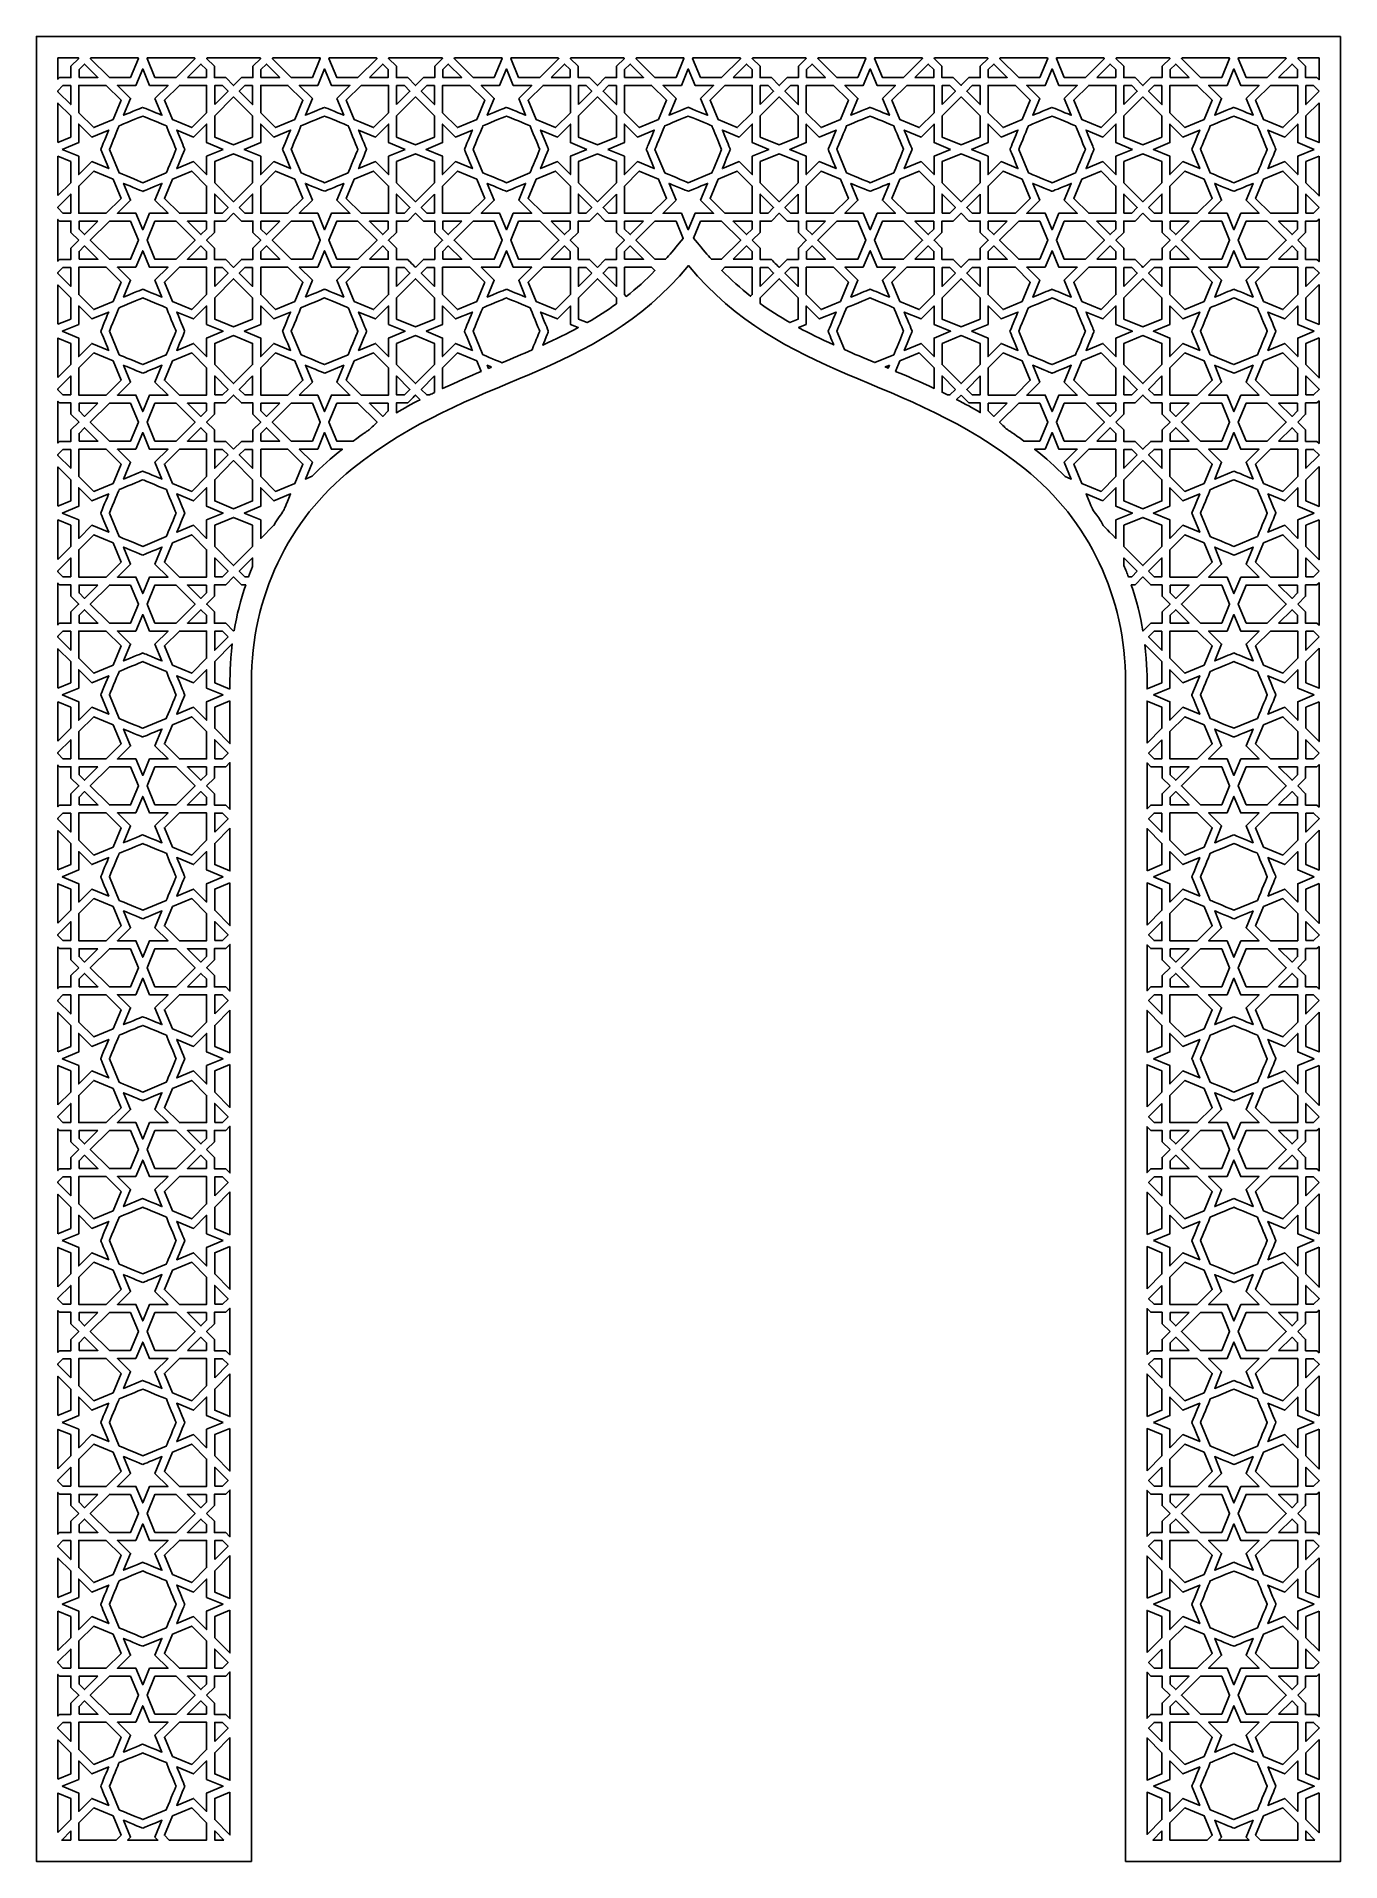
# Model space of a CAD drawing. Header units: millimetres. Extents: x -71 to 71, y -100 to 100.
import ezdxf

# ---------------------------------------------------------------- set-up
doc = ezdxf.new("R2010")
doc.units = ezdxf.units.MM
doc.header["$MEASUREMENT"] = 0
doc.layers.add('layer 1', color=7, linetype='Continuous')

msp = doc.modelspace()

# ---------------------------------------------------------------- linework, layer by layer
at = {"layer": 'layer 1', "color": 250}
for points, knots in [([(71.4703, 100.1536), (71.4703, 100.1536), (-71.4375, 100.1536), (-71.4375, 100.1536), (-71.4375, 100.1536), (-71.4375, 100.1536), (-71.4375, -99.8361), (-71.4375, -99.8361), (-71.4375, -99.8361), (-71.4375, -99.8361), (-47.8871, -99.8361), (-47.8871, -99.8361), (-47.8871, -99.8361), (-47.8871, -99.8361), (-47.8871, 29.4887), (-47.8871, 29.4887), (-47.8871, 29.4887), (-47.8871, 38.6786), (-43.8667, 47.1615), (-36.8563, 52.7622), (-36.8563, 52.7622), (-23.6283, 63.3317), (-10.5375, 62.4029), (0.0166, 75.0503), (0.0166, 75.0503), (10.5703, 62.4029), (23.6608, 63.3317), (36.8893, 52.7622), (36.8893, 52.7622), (43.8993, 47.1615), (47.9199, 38.6789), (47.9199, 29.4887), (47.9199, 29.4887), (47.9199, 29.4887), (47.9199, -99.8361), (47.9199, -99.8361), (47.9199, -99.8361), (47.9199, -99.8361), (71.4703, -99.8361), (71.4703, -99.8361), (71.4703, -99.8361), (71.4703, -99.8361), (71.4703, 100.1536), (71.4703, 100.1536)], [0, 0, 0, 0, 0.08333333, 0.08333333, 0.08333333, 0.08333333, 0.16666667, 0.16666667, 0.16666667, 0.16666667, 0.25, 0.25, 0.25, 0.25, 0.33333333, 0.33333333, 0.33333333, 0.33333333, 0.41666667, 0.41666667, 0.41666667, 0.41666667, 0.5, 0.5, 0.5, 0.5, 0.58333333, 0.58333333, 0.58333333, 0.58333333, 0.66666667, 0.66666667, 0.66666667, 0.66666667, 0.75, 0.75, 0.75, 0.75, 0.83333333, 0.83333333, 0.83333333, 0.83333333, 1, 1, 1, 1]), ([(-66.7924, 97.7505), (-66.7924, 97.7505), (-67.6581, 96.894), (-67.6581, 96.894), (-67.6581, 96.894), (-67.6581, 96.894), (-67.6581, 95.6504), (-67.6581, 95.6504), (-67.6581, 95.6504), (-67.6581, 95.6504), (-68.9004, 95.6504), (-68.9004, 95.6504), (-68.9004, 95.6504), (-68.9004, 95.6504), (-69.0857, 95.4634), (-69.0857, 95.4634), (-69.0857, 95.4634), (-69.0857, 95.4634), (-69.0857, 97.8122), (-69.0857, 97.8122), (-69.0857, 97.8122), (-69.0857, 97.8122), (-66.8521, 97.8122), (-66.8521, 97.8122), (-66.8521, 97.8122), (-66.8521, 97.8122), (-66.8146, 97.7755), (-66.8146, 97.7755), (-66.8146, 97.7755), (-66.8146, 97.7755), (-66.8167, 97.7745), (-66.8167, 97.7745), (-66.8167, 97.7745), (-66.8167, 97.7745), (-66.7924, 97.7505), (-66.7924, 97.7505)], [0, 0, 0, 0, 0.1, 0.1, 0.1, 0.1, 0.2, 0.2, 0.2, 0.2, 0.3, 0.3, 0.3, 0.3, 0.4, 0.4, 0.4, 0.4, 0.5, 0.5, 0.5, 0.5, 0.6, 0.6, 0.6, 0.6, 0.7, 0.7, 0.7, 0.7, 0.8, 0.8, 0.8, 0.8, 1, 1, 1, 1]), ([(-66.777, 95.6733), (-66.777, 95.6733), (-66.777, 96.5264), (-66.777, 96.5264), (-66.777, 96.5264), (-66.777, 96.5264), (-66.1659, 97.131), (-66.1659, 97.131), (-66.1659, 97.131), (-66.1659, 97.131), (-64.7008, 95.6733), (-64.7008, 95.6733), (-64.7008, 95.6733), (-64.7008, 95.6733), (-66.777, 95.6733), (-66.777, 95.6733)], [0, 0, 0, 0, 0.2, 0.2, 0.2, 0.2, 0.4, 0.4, 0.4, 0.4, 0.6, 0.6, 0.6, 0.6, 1, 1, 1, 1]), ([(-61.1334, 95.6733), (-61.1334, 95.6733), (-63.4509, 95.6733), (-63.4509, 95.6733), (-63.4509, 95.6733), (-63.4509, 95.6733), (-65.5405, 97.7523), (-65.5405, 97.7523), (-65.5405, 97.7523), (-65.5405, 97.7523), (-65.4797, 97.8122), (-65.4797, 97.8122), (-65.4797, 97.8122), (-65.4797, 97.8122), (-60.2966, 97.8122), (-60.2966, 97.8122), (-60.2966, 97.8122), (-60.2966, 97.8122), (-60.2719, 97.753), (-60.2719, 97.753), (-60.2719, 97.753), (-60.2719, 97.753), (-61.1334, 95.6733), (-61.1334, 95.6733)], [0, 0, 0, 0, 0.14285714, 0.14285714, 0.14285714, 0.14285714, 0.28571429, 0.28571429, 0.28571429, 0.28571429, 0.42857143, 0.42857143, 0.42857143, 0.42857143, 0.57142857, 0.57142857, 0.57142857, 0.57142857, 0.71428571, 0.71428571, 0.71428571, 0.71428571, 1, 1, 1, 1]), ([(-58.4561, 93.3665), (-58.4561, 93.3665), (-57.6898, 91.5201), (-57.6898, 91.5201), (-57.6898, 91.5201), (-57.7613, 91.5497), (-59.7331, 92.3735), (-59.8095, 92.3869), (-59.8095, 92.3869), (-59.8921, 92.3516), (-61.8137, 91.5561), (-61.9004, 91.5201), (-61.9004, 91.5201), (-61.9004, 91.5201), (-61.1341, 93.3665), (-61.1341, 93.3665), (-61.1341, 93.3665), (-61.1341, 93.3665), (-62.5654, 94.791), (-62.5654, 94.791), (-62.5654, 94.791), (-62.5654, 94.791), (-60.5434, 94.791), (-60.5434, 94.791), (-60.5434, 94.791), (-60.5434, 94.791), (-59.795, 96.5997), (-59.795, 96.5997), (-59.795, 96.5997), (-59.795, 96.5997), (-59.0456, 94.791), (-59.0456, 94.791), (-59.0456, 94.791), (-59.0456, 94.791), (-57.0247, 94.791), (-57.0247, 94.791), (-57.0247, 94.791), (-57.0247, 94.791), (-58.4561, 93.3665), (-58.4561, 93.3665)], [0, 0, 0, 0, 0.09090909, 0.09090909, 0.09090909, 0.09090909, 0.18181818, 0.18181818, 0.18181818, 0.18181818, 0.27272727, 0.27272727, 0.27272727, 0.27272727, 0.36363636, 0.36363636, 0.36363636, 0.36363636, 0.45454545, 0.45454545, 0.45454545, 0.45454545, 0.54545455, 0.54545455, 0.54545455, 0.54545455, 0.63636364, 0.63636364, 0.63636364, 0.63636364, 0.72727273, 0.72727273, 0.72727273, 0.72727273, 0.81818182, 0.81818182, 0.81818182, 0.81818182, 1, 1, 1, 1]), ([(-56.1394, 95.6733), (-56.1394, 95.6733), (-58.4568, 95.6733), (-58.4568, 95.6733), (-58.4568, 95.6733), (-58.4568, 95.6733), (-59.3171, 97.7526), (-59.3171, 97.7526), (-59.3171, 97.7526), (-59.3171, 97.7526), (-59.2924, 97.8122), (-59.2924, 97.8122), (-59.2924, 97.8122), (-59.2924, 97.8122), (-54.1096, 97.8122), (-54.1096, 97.8122), (-54.1096, 97.8122), (-54.1096, 97.8122), (-54.0495, 97.7526), (-54.0495, 97.7526), (-54.0495, 97.7526), (-54.0495, 97.7526), (-56.1394, 95.6733), (-56.1394, 95.6733)], [0, 0, 0, 0, 0.14285714, 0.14285714, 0.14285714, 0.14285714, 0.28571429, 0.28571429, 0.28571429, 0.28571429, 0.42857143, 0.42857143, 0.42857143, 0.42857143, 0.57142857, 0.57142857, 0.57142857, 0.57142857, 0.71428571, 0.71428571, 0.71428571, 0.71428571, 1, 1, 1, 1]), ([(-54.8893, 95.6733), (-54.8893, 95.6733), (-53.4231, 97.131), (-53.4231, 97.131), (-53.4231, 97.131), (-53.4231, 97.131), (-52.8132, 96.5264), (-52.8132, 96.5264), (-52.8132, 96.5264), (-52.8132, 96.5264), (-52.8132, 95.6733), (-52.8132, 95.6733), (-52.8132, 95.6733), (-52.8132, 95.6733), (-54.8893, 95.6733), (-54.8893, 95.6733)], [0, 0, 0, 0, 0.2, 0.2, 0.2, 0.2, 0.4, 0.4, 0.4, 0.4, 0.6, 0.6, 0.6, 0.6, 1, 1, 1, 1]), ([(-52.7724, 97.778), (-52.7724, 97.778), (-52.7381, 97.8122), (-52.7381, 97.8122), (-52.7381, 97.8122), (-52.7381, 97.8122), (-46.9214, 97.8122), (-46.9214, 97.8122), (-46.9214, 97.8122), (-46.9214, 97.8122), (-46.8847, 97.7759), (-46.8847, 97.7759), (-46.8847, 97.7759), (-46.8847, 97.7759), (-46.8873, 97.7745), (-46.8873, 97.7745), (-46.8873, 97.7745), (-46.8873, 97.7745), (-46.8629, 97.7505), (-46.8629, 97.7505), (-46.8629, 97.7505), (-46.8629, 97.7505), (-47.7284, 96.894), (-47.7284, 96.894), (-47.7284, 96.894), (-47.7284, 96.894), (-47.7284, 95.6504), (-47.7284, 95.6504), (-47.7284, 95.6504), (-47.7284, 95.6504), (-48.9711, 95.6504), (-48.9711, 95.6504), (-48.9711, 95.6504), (-48.9711, 95.6504), (-49.8297, 94.7822), (-49.8297, 94.7822), (-49.8297, 94.7822), (-49.8297, 94.7822), (-50.6885, 95.6504), (-50.6885, 95.6504), (-50.6885, 95.6504), (-50.6885, 95.6504), (-51.931, 95.6504), (-51.931, 95.6504), (-51.931, 95.6504), (-51.931, 95.6504), (-51.931, 96.894), (-51.931, 96.894), (-51.931, 96.894), (-51.931, 96.894), (-52.798, 97.7516), (-52.798, 97.7516), (-52.798, 97.7516), (-52.798, 97.7516), (-52.7722, 97.778), (-52.7722, 97.778), (-52.7722, 97.778), (-52.7722, 97.778), (-52.7724, 97.778), (-52.7724, 97.778)], [0, 0, 0, 0, 0.0625, 0.0625, 0.0625, 0.0625, 0.125, 0.125, 0.125, 0.125, 0.1875, 0.1875, 0.1875, 0.1875, 0.25, 0.25, 0.25, 0.25, 0.3125, 0.3125, 0.3125, 0.3125, 0.375, 0.375, 0.375, 0.375, 0.4375, 0.4375, 0.4375, 0.4375, 0.5, 0.5, 0.5, 0.5, 0.5625, 0.5625, 0.5625, 0.5625, 0.625, 0.625, 0.625, 0.625, 0.6875, 0.6875, 0.6875, 0.6875, 0.75, 0.75, 0.75, 0.75, 0.8125, 0.8125, 0.8125, 0.8125, 0.875, 0.875, 0.875, 0.875, 1, 1, 1, 1]), ([(-46.8464, 95.6733), (-46.8464, 95.6733), (-46.8464, 96.5264), (-46.8464, 96.5264), (-46.8464, 96.5264), (-46.8464, 96.5264), (-46.2364, 97.131), (-46.2364, 97.131), (-46.2364, 97.131), (-46.2364, 97.131), (-44.7703, 95.6733), (-44.7703, 95.6733), (-44.7703, 95.6733), (-44.7703, 95.6733), (-46.8464, 95.6733), (-46.8464, 95.6733)], [0, 0, 0, 0, 0.2, 0.2, 0.2, 0.2, 0.4, 0.4, 0.4, 0.4, 0.6, 0.6, 0.6, 0.6, 1, 1, 1, 1]), ([(-41.2025, 95.6733), (-41.2025, 95.6733), (-43.5201, 95.6733), (-43.5201, 95.6733), (-43.5201, 95.6733), (-43.5201, 95.6733), (-45.61, 97.7526), (-45.61, 97.7526), (-45.61, 97.7526), (-45.61, 97.7526), (-45.55, 97.8122), (-45.55, 97.8122), (-45.55, 97.8122), (-45.55, 97.8122), (-40.367, 97.8122), (-40.367, 97.8122), (-40.367, 97.8122), (-40.367, 97.8122), (-40.3422, 97.7526), (-40.3422, 97.7526), (-40.3422, 97.7526), (-40.3422, 97.7526), (-41.2025, 95.6733), (-41.2025, 95.6733)], [0, 0, 0, 0, 0.14285714, 0.14285714, 0.14285714, 0.14285714, 0.28571429, 0.28571429, 0.28571429, 0.28571429, 0.42857143, 0.42857143, 0.42857143, 0.42857143, 0.57142857, 0.57142857, 0.57142857, 0.57142857, 0.71428571, 0.71428571, 0.71428571, 0.71428571, 1, 1, 1, 1]), ([(-38.5253, 93.3665), (-38.5253, 93.3665), (-37.7592, 91.5201), (-37.7592, 91.5201), (-37.7592, 91.5201), (-37.8267, 91.5483), (-39.8022, 92.371), (-39.8727, 92.3893), (-39.8727, 92.3893), (-40.2271, 92.2415), (-39.6389, 92.4864), (-41.9695, 91.5204), (-41.9695, 91.5204), (-41.9695, 91.5204), (-41.2035, 93.3665), (-41.2035, 93.3665), (-41.2035, 93.3665), (-41.2035, 93.3665), (-42.6347, 94.791), (-42.6347, 94.791), (-42.6347, 94.791), (-42.6347, 94.791), (-40.6138, 94.791), (-40.6138, 94.791), (-40.6138, 94.791), (-40.6138, 94.791), (-39.8643, 96.5997), (-39.8643, 96.5997), (-39.8643, 96.5997), (-39.8643, 96.5997), (-39.1162, 94.791), (-39.1162, 94.791), (-39.1162, 94.791), (-39.1162, 94.791), (-37.0942, 94.791), (-37.0942, 94.791), (-37.0942, 94.791), (-37.0942, 94.791), (-38.5253, 93.3665), (-38.5253, 93.3665)], [0, 0, 0, 0, 0.09090909, 0.09090909, 0.09090909, 0.09090909, 0.18181818, 0.18181818, 0.18181818, 0.18181818, 0.27272727, 0.27272727, 0.27272727, 0.27272727, 0.36363636, 0.36363636, 0.36363636, 0.36363636, 0.45454545, 0.45454545, 0.45454545, 0.45454545, 0.54545455, 0.54545455, 0.54545455, 0.54545455, 0.63636364, 0.63636364, 0.63636364, 0.63636364, 0.72727273, 0.72727273, 0.72727273, 0.72727273, 0.81818182, 0.81818182, 0.81818182, 0.81818182, 1, 1, 1, 1]), ([(-36.2087, 95.6733), (-36.2087, 95.6733), (-38.5261, 95.6733), (-38.5261, 95.6733), (-38.5261, 95.6733), (-38.5261, 95.6733), (-39.3876, 97.753), (-39.3876, 97.753), (-39.3876, 97.753), (-39.3876, 97.753), (-39.363, 97.8122), (-39.363, 97.8122), (-39.363, 97.8122), (-39.363, 97.8122), (-34.1799, 97.8122), (-34.1799, 97.8122), (-34.1799, 97.8122), (-34.1799, 97.8122), (-34.1189, 97.7523), (-34.1189, 97.7523), (-34.1189, 97.7523), (-34.1189, 97.7523), (-36.2087, 95.6733), (-36.2087, 95.6733)], [0, 0, 0, 0, 0.14285714, 0.14285714, 0.14285714, 0.14285714, 0.28571429, 0.28571429, 0.28571429, 0.28571429, 0.42857143, 0.42857143, 0.42857143, 0.42857143, 0.57142857, 0.57142857, 0.57142857, 0.57142857, 0.71428571, 0.71428571, 0.71428571, 0.71428571, 1, 1, 1, 1]), ([(-34.9585, 95.6733), (-34.9585, 95.6733), (-33.4934, 97.131), (-33.4934, 97.131), (-33.4934, 97.131), (-33.4934, 97.131), (-32.8824, 96.5264), (-32.8824, 96.5264), (-32.8824, 96.5264), (-32.8824, 96.5264), (-32.8824, 95.6733), (-32.8824, 95.6733), (-32.8824, 95.6733), (-32.8824, 95.6733), (-34.9585, 95.6733), (-34.9585, 95.6733)], [0, 0, 0, 0, 0.2, 0.2, 0.2, 0.2, 0.4, 0.4, 0.4, 0.4, 0.6, 0.6, 0.6, 0.6, 1, 1, 1, 1]), ([(-26.9321, 97.7505), (-26.9321, 97.7505), (-27.7978, 96.894), (-27.7978, 96.894), (-27.7978, 96.894), (-27.7978, 96.894), (-27.7978, 95.6504), (-27.7978, 95.6504), (-27.7978, 95.6504), (-27.7978, 95.6504), (-29.0414, 95.6504), (-29.0414, 95.6504), (-29.0414, 95.6504), (-29.0414, 95.6504), (-29.8997, 94.7826), (-29.8997, 94.7826), (-29.8997, 94.7826), (-29.8997, 94.7826), (-30.759, 95.6504), (-30.759, 95.6504), (-30.759, 95.6504), (-30.759, 95.6504), (-32.0015, 95.6504), (-32.0015, 95.6504), (-32.0015, 95.6504), (-32.0015, 95.6504), (-32.0015, 96.894), (-32.0015, 96.894), (-32.0015, 96.894), (-32.0015, 96.894), (-32.8683, 97.7516), (-32.8683, 97.7516), (-32.8683, 97.7516), (-32.8683, 97.7516), (-32.8076, 97.8122), (-32.8076, 97.8122), (-32.8076, 97.8122), (-32.8076, 97.8122), (-26.9917, 97.8122), (-26.9917, 97.8122), (-26.9917, 97.8122), (-26.9917, 97.8122), (-26.9543, 97.7755), (-26.9543, 97.7755), (-26.9543, 97.7755), (-26.9543, 97.7755), (-26.9565, 97.7745), (-26.9565, 97.7745), (-26.9565, 97.7745), (-26.9565, 97.7745), (-26.9321, 97.7505), (-26.9321, 97.7505)], [0, 0, 0, 0, 0.07142857, 0.07142857, 0.07142857, 0.07142857, 0.14285714, 0.14285714, 0.14285714, 0.14285714, 0.21428571, 0.21428571, 0.21428571, 0.21428571, 0.28571429, 0.28571429, 0.28571429, 0.28571429, 0.35714286, 0.35714286, 0.35714286, 0.35714286, 0.42857143, 0.42857143, 0.42857143, 0.42857143, 0.5, 0.5, 0.5, 0.5, 0.57142857, 0.57142857, 0.57142857, 0.57142857, 0.64285714, 0.64285714, 0.64285714, 0.64285714, 0.71428571, 0.71428571, 0.71428571, 0.71428571, 0.78571429, 0.78571429, 0.78571429, 0.78571429, 0.85714286, 0.85714286, 0.85714286, 0.85714286, 1, 1, 1, 1]), ([(-26.9166, 95.6733), (-26.9166, 95.6733), (-26.9166, 96.5264), (-26.9166, 96.5264), (-26.9166, 96.5264), (-26.9166, 96.5264), (-26.3056, 97.131), (-26.3056, 97.131), (-26.3056, 97.131), (-26.3056, 97.131), (-24.8408, 95.6733), (-24.8408, 95.6733), (-24.8408, 95.6733), (-24.8408, 95.6733), (-26.9166, 95.6733), (-26.9166, 95.6733)], [0, 0, 0, 0, 0.2, 0.2, 0.2, 0.2, 0.4, 0.4, 0.4, 0.4, 0.6, 0.6, 0.6, 0.6, 1, 1, 1, 1]), ([(-21.2732, 95.6733), (-21.2732, 95.6733), (-23.5906, 95.6733), (-23.5906, 95.6733), (-23.5906, 95.6733), (-23.5906, 95.6733), (-25.6805, 97.7526), (-25.6805, 97.7526), (-25.6805, 97.7526), (-25.6805, 97.7526), (-25.6201, 97.8122), (-25.6201, 97.8122), (-25.6201, 97.8122), (-25.6201, 97.8122), (-20.4364, 97.8122), (-20.4364, 97.8122), (-20.4364, 97.8122), (-20.4364, 97.8122), (-20.4117, 97.753), (-20.4117, 97.753), (-20.4117, 97.753), (-20.4117, 97.753), (-21.2732, 95.6733), (-21.2732, 95.6733)], [0, 0, 0, 0, 0.14285714, 0.14285714, 0.14285714, 0.14285714, 0.28571429, 0.28571429, 0.28571429, 0.28571429, 0.42857143, 0.42857143, 0.42857143, 0.42857143, 0.57142857, 0.57142857, 0.57142857, 0.57142857, 0.71428571, 0.71428571, 0.71428571, 0.71428571, 1, 1, 1, 1]), ([(-18.5956, 93.3665), (-18.5956, 93.3665), (-17.8297, 91.5204), (-17.8297, 91.5204), (-17.8297, 91.5204), (-17.9098, 91.5536), (-19.8646, 92.3721), (-19.9496, 92.3869), (-19.9496, 92.3869), (-20.0741, 92.334), (-19.8561, 92.425), (-22.0401, 91.5201), (-22.0401, 91.5201), (-22.0401, 91.5201), (-21.2736, 93.3665), (-21.2736, 93.3665), (-21.2736, 93.3665), (-21.2736, 93.3665), (-22.7051, 94.791), (-22.7051, 94.791), (-22.7051, 94.791), (-22.7051, 94.791), (-20.683, 94.791), (-20.683, 94.791), (-20.683, 94.791), (-20.683, 94.791), (-19.9348, 96.5997), (-19.9348, 96.5997), (-19.9348, 96.5997), (-19.9348, 96.5997), (-19.1851, 94.791), (-19.1851, 94.791), (-19.1851, 94.791), (-19.1851, 94.791), (-17.1644, 94.791), (-17.1644, 94.791), (-17.1644, 94.791), (-17.1644, 94.791), (-18.5956, 93.3665), (-18.5956, 93.3665)], [0, 0, 0, 0, 0.09090909, 0.09090909, 0.09090909, 0.09090909, 0.18181818, 0.18181818, 0.18181818, 0.18181818, 0.27272727, 0.27272727, 0.27272727, 0.27272727, 0.36363636, 0.36363636, 0.36363636, 0.36363636, 0.45454545, 0.45454545, 0.45454545, 0.45454545, 0.54545455, 0.54545455, 0.54545455, 0.54545455, 0.63636364, 0.63636364, 0.63636364, 0.63636364, 0.72727273, 0.72727273, 0.72727273, 0.72727273, 0.81818182, 0.81818182, 0.81818182, 0.81818182, 1, 1, 1, 1]), ([(-16.2793, 95.6733), (-16.2793, 95.6733), (-18.5963, 95.6733), (-18.5963, 95.6733), (-18.5963, 95.6733), (-18.5963, 95.6733), (-19.4578, 97.7523), (-19.4578, 97.7523), (-19.4578, 97.7523), (-19.4578, 97.7523), (-19.4328, 97.8122), (-19.4328, 97.8122), (-19.4328, 97.8122), (-19.4328, 97.8122), (-14.2494, 97.8122), (-14.2494, 97.8122), (-14.2494, 97.8122), (-14.2494, 97.8122), (-14.1891, 97.7526), (-14.1891, 97.7526), (-14.1891, 97.7526), (-14.1891, 97.7526), (-16.2793, 95.6733), (-16.2793, 95.6733)], [0, 0, 0, 0, 0.14285714, 0.14285714, 0.14285714, 0.14285714, 0.28571429, 0.28571429, 0.28571429, 0.28571429, 0.42857143, 0.42857143, 0.42857143, 0.42857143, 0.57142857, 0.57142857, 0.57142857, 0.57142857, 0.71428571, 0.71428571, 0.71428571, 0.71428571, 1, 1, 1, 1]), ([(-15.029, 95.6733), (-15.029, 95.6733), (-13.5625, 97.131), (-13.5625, 97.131), (-13.5625, 97.131), (-13.5625, 97.131), (-12.9529, 96.5264), (-12.9529, 96.5264), (-12.9529, 96.5264), (-12.9529, 96.5264), (-12.9529, 95.6733), (-12.9529, 95.6733), (-12.9529, 95.6733), (-12.9529, 95.6733), (-15.029, 95.6733), (-15.029, 95.6733)], [0, 0, 0, 0, 0.2, 0.2, 0.2, 0.2, 0.4, 0.4, 0.4, 0.4, 0.6, 0.6, 0.6, 0.6, 1, 1, 1, 1]), ([(-7.0026, 97.7505), (-7.0026, 97.7505), (-7.8684, 96.894), (-7.8684, 96.894), (-7.8684, 96.894), (-7.8684, 96.894), (-7.8684, 95.6504), (-7.8684, 95.6504), (-7.8684, 95.6504), (-7.8684, 95.6504), (-9.1108, 95.6504), (-9.1108, 95.6504), (-9.1108, 95.6504), (-9.1108, 95.6504), (-9.9695, 94.7822), (-9.9695, 94.7822), (-9.9695, 94.7822), (-9.9695, 94.7822), (-10.8282, 95.6504), (-10.8282, 95.6504), (-10.8282, 95.6504), (-10.8282, 95.6504), (-12.0706, 95.6504), (-12.0706, 95.6504), (-12.0706, 95.6504), (-12.0706, 95.6504), (-12.0706, 96.894), (-12.0706, 96.894), (-12.0706, 96.894), (-12.0706, 96.894), (-12.9381, 97.7523), (-12.9381, 97.7523), (-12.9381, 97.7523), (-12.9381, 97.7523), (-12.8778, 97.8122), (-12.8778, 97.8122), (-12.8778, 97.8122), (-12.8778, 97.8122), (-7.0612, 97.8122), (-7.0612, 97.8122), (-7.0612, 97.8122), (-7.0612, 97.8122), (-7.0242, 97.7759), (-7.0242, 97.7759), (-7.0242, 97.7759), (-7.0242, 97.7759), (-7.027, 97.7745), (-7.027, 97.7745), (-7.027, 97.7745), (-7.027, 97.7745), (-7.0026, 97.7505), (-7.0026, 97.7505)], [0, 0, 0, 0, 0.07142857, 0.07142857, 0.07142857, 0.07142857, 0.14285714, 0.14285714, 0.14285714, 0.14285714, 0.21428571, 0.21428571, 0.21428571, 0.21428571, 0.28571429, 0.28571429, 0.28571429, 0.28571429, 0.35714286, 0.35714286, 0.35714286, 0.35714286, 0.42857143, 0.42857143, 0.42857143, 0.42857143, 0.5, 0.5, 0.5, 0.5, 0.57142857, 0.57142857, 0.57142857, 0.57142857, 0.64285714, 0.64285714, 0.64285714, 0.64285714, 0.71428571, 0.71428571, 0.71428571, 0.71428571, 0.78571429, 0.78571429, 0.78571429, 0.78571429, 0.85714286, 0.85714286, 0.85714286, 0.85714286, 1, 1, 1, 1]), ([(-6.9871, 95.6733), (-6.9871, 95.6733), (-6.9871, 96.5264), (-6.9871, 96.5264), (-6.9871, 96.5264), (-6.9871, 96.5264), (-6.3761, 97.131), (-6.3761, 97.131), (-6.3761, 97.131), (-6.3761, 97.131), (-4.91, 95.6733), (-4.91, 95.6733), (-4.91, 95.6733), (-4.91, 95.6733), (-6.9871, 95.6733), (-6.9871, 95.6733)], [0, 0, 0, 0, 0.2, 0.2, 0.2, 0.2, 0.4, 0.4, 0.4, 0.4, 0.6, 0.6, 0.6, 0.6, 1, 1, 1, 1]), ([(-1.3423, 95.6733), (-1.3423, 95.6733), (-3.6597, 95.6733), (-3.6597, 95.6733), (-3.6597, 95.6733), (-3.6597, 95.6733), (-5.7496, 97.7526), (-5.7496, 97.7526), (-5.7496, 97.7526), (-5.7496, 97.7526), (-5.6896, 97.8122), (-5.6896, 97.8122), (-5.6896, 97.8122), (-5.6896, 97.8122), (-0.5069, 97.8122), (-0.5069, 97.8122), (-0.5069, 97.8122), (-0.5069, 97.8122), (-0.4822, 97.7526), (-0.4822, 97.7526), (-0.4822, 97.7526), (-0.4822, 97.7526), (-1.3423, 95.6733), (-1.3423, 95.6733)], [0, 0, 0, 0, 0.14285714, 0.14285714, 0.14285714, 0.14285714, 0.28571429, 0.28571429, 0.28571429, 0.28571429, 0.42857143, 0.42857143, 0.42857143, 0.42857143, 0.57142857, 0.57142857, 0.57142857, 0.57142857, 0.71428571, 0.71428571, 0.71428571, 0.71428571, 1, 1, 1, 1]), ([(1.3349, 93.3665), (1.3349, 93.3665), (2.1011, 91.5201), (2.1011, 91.5201), (2.1011, 91.5201), (-0.2586, 92.4976), (0.164, 92.3223), (-0.0039, 92.3929), (-0.0039, 92.3929), (-0.0039, 92.3929), (-0.931, 92.0087), (-2.1096, 91.5201), (-2.1096, 91.5201), (-2.1096, 91.5201), (-1.3444, 93.3665), (-1.3444, 93.3665), (-1.3444, 93.3665), (-1.3444, 93.3665), (-2.7746, 94.791), (-2.7746, 94.791), (-2.7746, 94.791), (-2.7746, 94.791), (-0.7535, 94.791), (-0.7535, 94.791), (-0.7535, 94.791), (-0.7535, 94.791), (-0.0039, 96.5997), (-0.0039, 96.5997), (-0.0039, 96.5997), (-0.0039, 96.5997), (0.744, 94.791), (0.744, 94.791), (0.744, 94.791), (0.744, 94.791), (2.7661, 94.791), (2.7661, 94.791), (2.7661, 94.791), (2.7661, 94.791), (1.3349, 93.3665), (1.3349, 93.3665)], [0, 0, 0, 0, 0.09090909, 0.09090909, 0.09090909, 0.09090909, 0.18181818, 0.18181818, 0.18181818, 0.18181818, 0.27272727, 0.27272727, 0.27272727, 0.27272727, 0.36363636, 0.36363636, 0.36363636, 0.36363636, 0.45454545, 0.45454545, 0.45454545, 0.45454545, 0.54545455, 0.54545455, 0.54545455, 0.54545455, 0.63636364, 0.63636364, 0.63636364, 0.63636364, 0.72727273, 0.72727273, 0.72727273, 0.72727273, 0.81818182, 0.81818182, 0.81818182, 0.81818182, 1, 1, 1, 1]), ([(3.6505, 95.6733), (3.6505, 95.6733), (1.3342, 95.6733), (1.3342, 95.6733), (1.3342, 95.6733), (1.3342, 95.6733), (0.4727, 97.753), (0.4727, 97.753), (0.4727, 97.753), (0.4727, 97.753), (0.4974, 97.8122), (0.4974, 97.8122), (0.4974, 97.8122), (0.4974, 97.8122), (5.6804, 97.8122), (5.6804, 97.8122), (5.6804, 97.8122), (5.6804, 97.8122), (5.7411, 97.7523), (5.7411, 97.7523), (5.7411, 97.7523), (5.7411, 97.7523), (3.6505, 95.6733), (3.6505, 95.6733)], [0, 0, 0, 0, 0.14285714, 0.14285714, 0.14285714, 0.14285714, 0.28571429, 0.28571429, 0.28571429, 0.28571429, 0.42857143, 0.42857143, 0.42857143, 0.42857143, 0.57142857, 0.57142857, 0.57142857, 0.57142857, 0.71428571, 0.71428571, 0.71428571, 0.71428571, 1, 1, 1, 1]), ([(4.9004, 95.6733), (4.9004, 95.6733), (6.3669, 97.131), (6.3669, 97.131), (6.3669, 97.131), (6.3669, 97.131), (6.9779, 96.5264), (6.9779, 96.5264), (6.9779, 96.5264), (6.9779, 96.5264), (6.9779, 95.6733), (6.9779, 95.6733), (6.9779, 95.6733), (6.9779, 95.6733), (4.9004, 95.6733), (4.9004, 95.6733)], [0, 0, 0, 0, 0.2, 0.2, 0.2, 0.2, 0.4, 0.4, 0.4, 0.4, 0.6, 0.6, 0.6, 0.6, 1, 1, 1, 1]), ([(12.0625, 96.894), (12.0625, 96.894), (12.0625, 95.6504), (12.0625, 95.6504), (12.0625, 95.6504), (12.0625, 95.6504), (10.8186, 95.6504), (10.8186, 95.6504), (10.8186, 95.6504), (10.8186, 95.6504), (9.9607, 94.7829), (9.9607, 94.7829), (9.9607, 94.7829), (9.9607, 94.7829), (9.101, 95.6504), (9.101, 95.6504), (9.101, 95.6504), (9.101, 95.6504), (7.8588, 95.6504), (7.8588, 95.6504), (7.8588, 95.6504), (7.8588, 95.6504), (7.8588, 96.894), (7.8588, 96.894), (7.8588, 96.894), (7.8588, 96.894), (6.9917, 97.7519), (6.9917, 97.7519), (6.9917, 97.7519), (6.9917, 97.7519), (7.0517, 97.8122), (7.0517, 97.8122), (7.0517, 97.8122), (7.0517, 97.8122), (12.8683, 97.8122), (12.8683, 97.8122), (12.8683, 97.8122), (12.8683, 97.8122), (12.929, 97.7523), (12.929, 97.7523), (12.929, 97.7523), (12.929, 97.7523), (12.0625, 96.894), (12.0625, 96.894)], [0, 0, 0, 0, 0.08333333, 0.08333333, 0.08333333, 0.08333333, 0.16666667, 0.16666667, 0.16666667, 0.16666667, 0.25, 0.25, 0.25, 0.25, 0.33333333, 0.33333333, 0.33333333, 0.33333333, 0.41666667, 0.41666667, 0.41666667, 0.41666667, 0.5, 0.5, 0.5, 0.5, 0.58333333, 0.58333333, 0.58333333, 0.58333333, 0.66666667, 0.66666667, 0.66666667, 0.66666667, 0.75, 0.75, 0.75, 0.75, 0.83333333, 0.83333333, 0.83333333, 0.83333333, 1, 1, 1, 1]), ([(12.9438, 95.6733), (12.9438, 95.6733), (12.9438, 96.5264), (12.9438, 96.5264), (12.9438, 96.5264), (12.9438, 96.5264), (13.5548, 97.131), (13.5548, 97.131), (13.5548, 97.131), (13.5548, 97.131), (15.0195, 95.6733), (15.0195, 95.6733), (15.0195, 95.6733), (15.0195, 95.6733), (12.9438, 95.6733), (12.9438, 95.6733)], [0, 0, 0, 0, 0.2, 0.2, 0.2, 0.2, 0.4, 0.4, 0.4, 0.4, 0.6, 0.6, 0.6, 0.6, 1, 1, 1, 1]), ([(18.5872, 95.6733), (18.5872, 95.6733), (16.2698, 95.6733), (16.2698, 95.6733), (16.2698, 95.6733), (16.2698, 95.6733), (14.1799, 97.7526), (14.1799, 97.7526), (14.1799, 97.7526), (14.1799, 97.7526), (14.2399, 97.8122), (14.2399, 97.8122), (14.2399, 97.8122), (14.2399, 97.8122), (19.4239, 97.8122), (19.4239, 97.8122), (19.4239, 97.8122), (19.4239, 97.8122), (19.4486, 97.753), (19.4486, 97.753), (19.4486, 97.753), (19.4486, 97.753), (18.5872, 95.6733), (18.5872, 95.6733)], [0, 0, 0, 0, 0.14285714, 0.14285714, 0.14285714, 0.14285714, 0.28571429, 0.28571429, 0.28571429, 0.28571429, 0.42857143, 0.42857143, 0.42857143, 0.42857143, 0.57142857, 0.57142857, 0.57142857, 0.57142857, 0.71428571, 0.71428571, 0.71428571, 0.71428571, 1, 1, 1, 1]), ([(21.2644, 93.3665), (21.2644, 93.3665), (22.0306, 91.5201), (22.0306, 91.5201), (22.0306, 91.5201), (21.953, 91.5525), (19.9933, 92.3728), (19.9108, 92.3869), (19.9108, 92.3869), (19.7862, 92.334), (20.0043, 92.425), (17.8202, 91.5201), (17.8202, 91.5201), (17.8202, 91.5201), (18.5865, 93.3665), (18.5865, 93.3665), (18.5865, 93.3665), (18.5865, 93.3665), (17.1552, 94.791), (17.1552, 94.791), (17.1552, 94.791), (17.1552, 94.791), (19.1759, 94.791), (19.1759, 94.791), (19.1759, 94.791), (19.1759, 94.791), (19.9256, 96.6001), (19.9256, 96.6001), (19.9256, 96.6001), (19.9256, 96.6001), (20.6749, 94.791), (20.6749, 94.791), (20.6749, 94.791), (20.6749, 94.791), (22.696, 94.791), (22.696, 94.791), (22.696, 94.791), (22.696, 94.791), (21.2644, 93.3665), (21.2644, 93.3665)], [0, 0, 0, 0, 0.09090909, 0.09090909, 0.09090909, 0.09090909, 0.18181818, 0.18181818, 0.18181818, 0.18181818, 0.27272727, 0.27272727, 0.27272727, 0.27272727, 0.36363636, 0.36363636, 0.36363636, 0.36363636, 0.45454545, 0.45454545, 0.45454545, 0.45454545, 0.54545455, 0.54545455, 0.54545455, 0.54545455, 0.63636364, 0.63636364, 0.63636364, 0.63636364, 0.72727273, 0.72727273, 0.72727273, 0.72727273, 0.81818182, 0.81818182, 0.81818182, 0.81818182, 1, 1, 1, 1]), ([(23.5811, 95.6733), (23.5811, 95.6733), (21.2637, 95.6733), (21.2637, 95.6733), (21.2637, 95.6733), (21.2637, 95.6733), (20.4022, 97.753), (20.4022, 97.753), (20.4022, 97.753), (20.4022, 97.753), (20.4269, 97.8122), (20.4269, 97.8122), (20.4269, 97.8122), (20.4269, 97.8122), (25.611, 97.8122), (25.611, 97.8122), (25.611, 97.8122), (25.611, 97.8122), (25.6709, 97.7526), (25.6709, 97.7526), (25.6709, 97.7526), (25.6709, 97.7526), (23.5811, 95.6733), (23.5811, 95.6733)], [0, 0, 0, 0, 0.14285714, 0.14285714, 0.14285714, 0.14285714, 0.28571429, 0.28571429, 0.28571429, 0.28571429, 0.42857143, 0.42857143, 0.42857143, 0.42857143, 0.57142857, 0.57142857, 0.57142857, 0.57142857, 0.71428571, 0.71428571, 0.71428571, 0.71428571, 1, 1, 1, 1]), ([(24.8313, 95.6733), (24.8313, 95.6733), (26.2964, 97.131), (26.2964, 97.131), (26.2964, 97.131), (26.2964, 97.131), (26.9074, 96.5264), (26.9074, 96.5264), (26.9074, 96.5264), (26.9074, 96.5264), (26.9074, 95.6733), (26.9074, 95.6733), (26.9074, 95.6733), (26.9074, 95.6733), (24.8313, 95.6733), (24.8313, 95.6733)], [0, 0, 0, 0, 0.2, 0.2, 0.2, 0.2, 0.4, 0.4, 0.4, 0.4, 0.6, 0.6, 0.6, 0.6, 1, 1, 1, 1]), ([(32.8577, 97.7505), (32.8577, 97.7505), (31.992, 96.894), (31.992, 96.894), (31.992, 96.894), (31.992, 96.894), (31.992, 95.6504), (31.992, 95.6504), (31.992, 95.6504), (31.992, 95.6504), (30.7499, 95.6504), (30.7499, 95.6504), (30.7499, 95.6504), (30.7499, 95.6504), (29.9134, 94.8062), (29.9134, 94.8062), (29.9134, 94.8062), (29.9134, 94.8062), (29.9124, 94.808), (29.9124, 94.808), (29.9124, 94.808), (29.9124, 94.808), (29.8887, 94.7843), (29.8887, 94.7843), (29.8887, 94.7843), (29.8887, 94.7843), (29.0322, 95.6504), (29.0322, 95.6504), (29.0322, 95.6504), (29.0322, 95.6504), (27.7883, 95.6504), (27.7883, 95.6504), (27.7883, 95.6504), (27.7883, 95.6504), (27.7883, 96.894), (27.7883, 96.894), (27.7883, 96.894), (27.7883, 96.894), (26.9222, 97.7523), (26.9222, 97.7523), (26.9222, 97.7523), (26.9222, 97.7523), (26.9826, 97.8122), (26.9826, 97.8122), (26.9826, 97.8122), (26.9826, 97.8122), (32.7992, 97.8122), (32.7992, 97.8122), (32.7992, 97.8122), (32.7992, 97.8122), (32.8359, 97.7759), (32.8359, 97.7759), (32.8359, 97.7759), (32.8359, 97.7759), (32.8334, 97.7745), (32.8334, 97.7745), (32.8334, 97.7745), (32.8334, 97.7745), (32.8577, 97.7505), (32.8577, 97.7505)], [0, 0, 0, 0, 0.0625, 0.0625, 0.0625, 0.0625, 0.125, 0.125, 0.125, 0.125, 0.1875, 0.1875, 0.1875, 0.1875, 0.25, 0.25, 0.25, 0.25, 0.3125, 0.3125, 0.3125, 0.3125, 0.375, 0.375, 0.375, 0.375, 0.4375, 0.4375, 0.4375, 0.4375, 0.5, 0.5, 0.5, 0.5, 0.5625, 0.5625, 0.5625, 0.5625, 0.625, 0.625, 0.625, 0.625, 0.6875, 0.6875, 0.6875, 0.6875, 0.75, 0.75, 0.75, 0.75, 0.8125, 0.8125, 0.8125, 0.8125, 0.875, 0.875, 0.875, 0.875, 1, 1, 1, 1]), ([(32.8729, 95.6733), (32.8729, 95.6733), (32.8729, 96.5264), (32.8729, 96.5264), (32.8729, 96.5264), (32.8729, 96.5264), (33.4843, 97.131), (33.4843, 97.131), (33.4843, 97.131), (33.4843, 97.131), (34.9504, 95.6733), (34.9504, 95.6733), (34.9504, 95.6733), (34.9504, 95.6733), (32.8729, 95.6733), (32.8729, 95.6733)], [0, 0, 0, 0, 0.2, 0.2, 0.2, 0.2, 0.4, 0.4, 0.4, 0.4, 0.6, 0.6, 0.6, 0.6, 1, 1, 1, 1]), ([(38.5166, 95.6733), (38.5166, 95.6733), (36.2003, 95.6733), (36.2003, 95.6733), (36.2003, 95.6733), (36.2003, 95.6733), (34.1097, 97.7523), (34.1097, 97.7523), (34.1097, 97.7523), (34.1097, 97.7523), (34.1704, 97.8122), (34.1704, 97.8122), (34.1704, 97.8122), (34.1704, 97.8122), (39.3534, 97.8122), (39.3534, 97.8122), (39.3534, 97.8122), (39.3534, 97.8122), (39.3781, 97.753), (39.3781, 97.753), (39.3781, 97.753), (39.3781, 97.753), (38.5166, 95.6733), (38.5166, 95.6733)], [0, 0, 0, 0, 0.14285714, 0.14285714, 0.14285714, 0.14285714, 0.28571429, 0.28571429, 0.28571429, 0.28571429, 0.42857143, 0.42857143, 0.42857143, 0.42857143, 0.57142857, 0.57142857, 0.57142857, 0.57142857, 0.71428571, 0.71428571, 0.71428571, 0.71428571, 1, 1, 1, 1]), ([(41.1953, 93.3665), (41.1953, 93.3665), (41.9604, 91.5201), (41.9604, 91.5201), (41.9604, 91.5201), (41.879, 91.554), (39.9267, 92.3724), (39.8395, 92.3865), (39.8395, 92.3865), (39.7362, 92.3428), (37.8548, 91.5638), (37.7497, 91.5201), (37.7497, 91.5201), (37.7497, 91.5201), (38.5159, 93.3665), (38.5159, 93.3665), (38.5159, 93.3665), (38.5159, 93.3665), (37.0847, 94.791), (37.0847, 94.791), (37.0847, 94.791), (37.0847, 94.791), (39.1068, 94.791), (39.1068, 94.791), (39.1068, 94.791), (39.1068, 94.791), (39.8547, 96.5997), (39.8547, 96.5997), (39.8547, 96.5997), (39.8547, 96.5997), (40.6044, 94.791), (40.6044, 94.791), (40.6044, 94.791), (40.6044, 94.791), (42.6265, 94.791), (42.6265, 94.791), (42.6265, 94.791), (42.6265, 94.791), (41.1953, 93.3665), (41.1953, 93.3665)], [0, 0, 0, 0, 0.09090909, 0.09090909, 0.09090909, 0.09090909, 0.18181818, 0.18181818, 0.18181818, 0.18181818, 0.27272727, 0.27272727, 0.27272727, 0.27272727, 0.36363636, 0.36363636, 0.36363636, 0.36363636, 0.45454545, 0.45454545, 0.45454545, 0.45454545, 0.54545455, 0.54545455, 0.54545455, 0.54545455, 0.63636364, 0.63636364, 0.63636364, 0.63636364, 0.72727273, 0.72727273, 0.72727273, 0.72727273, 0.81818182, 0.81818182, 0.81818182, 0.81818182, 1, 1, 1, 1]), ([(43.5109, 95.6733), (43.5109, 95.6733), (41.1932, 95.6733), (41.1932, 95.6733), (41.1932, 95.6733), (41.1932, 95.6733), (40.3331, 97.7526), (40.3331, 97.7526), (40.3331, 97.7526), (40.3331, 97.7526), (40.3578, 97.8122), (40.3578, 97.8122), (40.3578, 97.8122), (40.3578, 97.8122), (45.5404, 97.8122), (45.5404, 97.8122), (45.5404, 97.8122), (45.5404, 97.8122), (45.6004, 97.7526), (45.6004, 97.7526), (45.6004, 97.7526), (45.6004, 97.7526), (43.5109, 95.6733), (43.5109, 95.6733)], [0, 0, 0, 0, 0.14285714, 0.14285714, 0.14285714, 0.14285714, 0.28571429, 0.28571429, 0.28571429, 0.28571429, 0.42857143, 0.42857143, 0.42857143, 0.42857143, 0.57142857, 0.57142857, 0.57142857, 0.57142857, 0.71428571, 0.71428571, 0.71428571, 0.71428571, 1, 1, 1, 1]), ([(44.7608, 95.6733), (44.7608, 95.6733), (46.2269, 97.131), (46.2269, 97.131), (46.2269, 97.131), (46.2269, 97.131), (46.8383, 96.5264), (46.8383, 96.5264), (46.8383, 96.5264), (46.8383, 96.5264), (46.8383, 95.6733), (46.8383, 95.6733), (46.8383, 95.6733), (46.8383, 95.6733), (44.7608, 95.6733), (44.7608, 95.6733)], [0, 0, 0, 0, 0.2, 0.2, 0.2, 0.2, 0.4, 0.4, 0.4, 0.4, 0.6, 0.6, 0.6, 0.6, 1, 1, 1, 1]), ([(51.9218, 96.894), (51.9218, 96.894), (51.9218, 95.6504), (51.9218, 95.6504), (51.9218, 95.6504), (51.9218, 95.6504), (50.679, 95.6504), (50.679, 95.6504), (50.679, 95.6504), (50.679, 95.6504), (49.8203, 94.7822), (49.8203, 94.7822), (49.8203, 94.7822), (49.8203, 94.7822), (48.9617, 95.6504), (48.9617, 95.6504), (48.9617, 95.6504), (48.9617, 95.6504), (47.7192, 95.6504), (47.7192, 95.6504), (47.7192, 95.6504), (47.7192, 95.6504), (47.7192, 96.894), (47.7192, 96.894), (47.7192, 96.894), (47.7192, 96.894), (46.8517, 97.7519), (46.8517, 97.7519), (46.8517, 97.7519), (46.8517, 97.7519), (46.912, 97.8122), (46.912, 97.8122), (46.912, 97.8122), (46.912, 97.8122), (52.7286, 97.8122), (52.7286, 97.8122), (52.7286, 97.8122), (52.7286, 97.8122), (52.789, 97.7523), (52.789, 97.7523), (52.789, 97.7523), (52.789, 97.7523), (51.9218, 96.894), (51.9218, 96.894)], [0, 0, 0, 0, 0.08333333, 0.08333333, 0.08333333, 0.08333333, 0.16666667, 0.16666667, 0.16666667, 0.16666667, 0.25, 0.25, 0.25, 0.25, 0.33333333, 0.33333333, 0.33333333, 0.33333333, 0.41666667, 0.41666667, 0.41666667, 0.41666667, 0.5, 0.5, 0.5, 0.5, 0.58333333, 0.58333333, 0.58333333, 0.58333333, 0.66666667, 0.66666667, 0.66666667, 0.66666667, 0.75, 0.75, 0.75, 0.75, 0.83333333, 0.83333333, 0.83333333, 0.83333333, 1, 1, 1, 1]), ([(52.8038, 95.6733), (52.8038, 95.6733), (52.8038, 96.5264), (52.8038, 96.5264), (52.8038, 96.5264), (52.8038, 96.5264), (53.4137, 97.131), (53.4137, 97.131), (53.4137, 97.131), (53.4137, 97.131), (54.8799, 95.6733), (54.8799, 95.6733), (54.8799, 95.6733), (54.8799, 95.6733), (52.8038, 95.6733), (52.8038, 95.6733)], [0, 0, 0, 0, 0.2, 0.2, 0.2, 0.2, 0.4, 0.4, 0.4, 0.4, 0.6, 0.6, 0.6, 0.6, 1, 1, 1, 1]), ([(58.4475, 95.6733), (58.4475, 95.6733), (56.1301, 95.6733), (56.1301, 95.6733), (56.1301, 95.6733), (56.1301, 95.6733), (54.0403, 97.7526), (54.0403, 97.7526), (54.0403, 97.7526), (54.0403, 97.7526), (54.1002, 97.8122), (54.1002, 97.8122), (54.1002, 97.8122), (54.1002, 97.8122), (59.2836, 97.8122), (59.2836, 97.8122), (59.2836, 97.8122), (59.2836, 97.8122), (59.3086, 97.7523), (59.3086, 97.7523), (59.3086, 97.7523), (59.3086, 97.7523), (58.4475, 95.6733), (58.4475, 95.6733)], [0, 0, 0, 0, 0.14285714, 0.14285714, 0.14285714, 0.14285714, 0.28571429, 0.28571429, 0.28571429, 0.28571429, 0.42857143, 0.42857143, 0.42857143, 0.42857143, 0.57142857, 0.57142857, 0.57142857, 0.57142857, 0.71428571, 0.71428571, 0.71428571, 0.71428571, 1, 1, 1, 1]), ([(61.1247, 93.3665), (61.1247, 93.3665), (61.891, 91.5201), (61.891, 91.5201), (61.891, 91.5201), (61.8134, 91.5525), (59.8537, 92.3728), (59.7711, 92.3869), (59.7711, 92.3869), (59.6466, 92.334), (59.8643, 92.425), (57.6806, 91.5201), (57.6806, 91.5201), (57.6806, 91.5201), (58.4468, 93.3665), (58.4468, 93.3665), (58.4468, 93.3665), (58.4468, 93.3665), (57.0152, 94.791), (57.0152, 94.791), (57.0152, 94.791), (57.0152, 94.791), (59.0363, 94.791), (59.0363, 94.791), (59.0363, 94.791), (59.0363, 94.791), (59.7856, 96.6001), (59.7856, 96.6001), (59.7856, 96.6001), (59.7856, 96.6001), (60.5353, 94.791), (60.5353, 94.791), (60.5353, 94.791), (60.5353, 94.791), (62.556, 94.791), (62.556, 94.791), (62.556, 94.791), (62.556, 94.791), (61.1247, 93.3665), (61.1247, 93.3665)], [0, 0, 0, 0, 0.09090909, 0.09090909, 0.09090909, 0.09090909, 0.18181818, 0.18181818, 0.18181818, 0.18181818, 0.27272727, 0.27272727, 0.27272727, 0.27272727, 0.36363636, 0.36363636, 0.36363636, 0.36363636, 0.45454545, 0.45454545, 0.45454545, 0.45454545, 0.54545455, 0.54545455, 0.54545455, 0.54545455, 0.63636364, 0.63636364, 0.63636364, 0.63636364, 0.72727273, 0.72727273, 0.72727273, 0.72727273, 0.81818182, 0.81818182, 0.81818182, 0.81818182, 1, 1, 1, 1]), ([(63.4414, 95.6733), (63.4414, 95.6733), (61.124, 95.6733), (61.124, 95.6733), (61.124, 95.6733), (61.124, 95.6733), (60.2626, 97.753), (60.2626, 97.753), (60.2626, 97.753), (60.2626, 97.753), (60.2873, 97.8122), (60.2873, 97.8122), (60.2873, 97.8122), (60.2873, 97.8122), (65.4713, 97.8122), (65.4713, 97.8122), (65.4713, 97.8122), (65.4713, 97.8122), (65.5313, 97.7526), (65.5313, 97.7526), (65.5313, 97.7526), (65.5313, 97.7526), (63.4414, 95.6733), (63.4414, 95.6733)], [0, 0, 0, 0, 0.14285714, 0.14285714, 0.14285714, 0.14285714, 0.28571429, 0.28571429, 0.28571429, 0.28571429, 0.42857143, 0.42857143, 0.42857143, 0.42857143, 0.57142857, 0.57142857, 0.57142857, 0.57142857, 0.71428571, 0.71428571, 0.71428571, 0.71428571, 1, 1, 1, 1]), ([(64.6917, 95.6733), (64.6917, 95.6733), (66.1564, 97.131), (66.1564, 97.131), (66.1564, 97.131), (66.1564, 97.131), (66.7674, 96.5264), (66.7674, 96.5264), (66.7674, 96.5264), (66.7674, 96.5264), (66.7674, 95.6733), (66.7674, 95.6733), (66.7674, 95.6733), (66.7674, 95.6733), (64.6917, 95.6733), (64.6917, 95.6733)], [0, 0, 0, 0, 0.2, 0.2, 0.2, 0.2, 0.4, 0.4, 0.4, 0.4, 0.6, 0.6, 0.6, 0.6, 1, 1, 1, 1]), ([(66.7822, 97.7523), (66.7822, 97.7523), (66.8429, 97.8122), (66.8429, 97.8122), (66.8429, 97.8122), (66.8429, 97.8122), (69.1187, 97.8122), (69.1187, 97.8122), (69.1187, 97.8122), (69.1187, 97.8122), (69.1187, 95.4218), (69.1187, 95.4218), (69.1187, 95.4218), (69.1187, 95.4218), (68.8926, 95.6504), (68.8926, 95.6504), (68.8926, 95.6504), (68.8926, 95.6504), (67.6487, 95.6504), (67.6487, 95.6504), (67.6487, 95.6504), (67.6487, 95.6504), (67.6487, 96.894), (67.6487, 96.894), (67.6487, 96.894), (67.6487, 96.894), (66.7822, 97.7523), (66.7822, 97.7523)], [0, 0, 0, 0, 0.125, 0.125, 0.125, 0.125, 0.25, 0.25, 0.25, 0.25, 0.375, 0.375, 0.375, 0.375, 0.5, 0.5, 0.5, 0.5, 0.625, 0.625, 0.625, 0.625, 0.75, 0.75, 0.75, 0.75, 1, 1, 1, 1]), ([(-67.6797, 94.7695), (-67.6797, 94.7695), (-67.6797, 92.6931), (-67.6797, 92.6931), (-67.6797, 92.6931), (-67.6797, 92.6931), (-69.0857, 94.1056), (-69.0857, 94.1056), (-69.0857, 94.1056), (-69.0857, 94.1056), (-69.0857, 94.2118), (-69.0857, 94.2118), (-69.0857, 94.2118), (-69.0857, 94.2118), (-68.534, 94.7695), (-68.534, 94.7695), (-68.534, 94.7695), (-68.534, 94.7695), (-67.6797, 94.7695), (-67.6797, 94.7695)], [0, 0, 0, 0, 0.16666667, 0.16666667, 0.16666667, 0.16666667, 0.33333333, 0.33333333, 0.33333333, 0.33333333, 0.5, 0.5, 0.5, 0.5, 0.66666667, 0.66666667, 0.66666667, 0.66666667, 1, 1, 1, 1]), ([(-63.0524, 91.0435), (-63.0524, 91.0435), (-65.1666, 90.1661), (-65.1666, 90.1661), (-65.1666, 90.1661), (-65.1666, 90.1661), (-66.7988, 91.8065), (-66.7988, 91.8065), (-66.7988, 91.8065), (-66.7988, 91.8065), (-66.7988, 94.791), (-66.7988, 94.791), (-66.7988, 94.791), (-66.7988, 94.791), (-63.8142, 94.791), (-63.8142, 94.791), (-63.8142, 94.791), (-63.8142, 94.791), (-62.174, 93.1591), (-62.174, 93.1591), (-62.174, 93.1591), (-62.174, 93.1591), (-63.0524, 91.0435), (-63.0524, 91.0435)], [0, 0, 0, 0, 0.14285714, 0.14285714, 0.14285714, 0.14285714, 0.28571429, 0.28571429, 0.28571429, 0.28571429, 0.42857143, 0.42857143, 0.42857143, 0.42857143, 0.57142857, 0.57142857, 0.57142857, 0.57142857, 0.71428571, 0.71428571, 0.71428571, 0.71428571, 1, 1, 1, 1]), ([(-52.7902, 91.8065), (-52.7902, 91.8065), (-54.4236, 90.1661), (-54.4236, 90.1661), (-54.4236, 90.1661), (-54.4236, 90.1661), (-56.5391, 91.0431), (-56.5391, 91.0431), (-56.5391, 91.0431), (-56.5391, 91.0431), (-57.415, 93.1591), (-57.415, 93.1591), (-57.415, 93.1591), (-57.415, 93.1591), (-55.7749, 94.791), (-55.7749, 94.791), (-55.7749, 94.791), (-55.7749, 94.791), (-52.7902, 94.791), (-52.7902, 94.791), (-52.7902, 94.791), (-52.7902, 94.791), (-52.7902, 91.8065), (-52.7902, 91.8065)], [0, 0, 0, 0, 0.14285714, 0.14285714, 0.14285714, 0.14285714, 0.28571429, 0.28571429, 0.28571429, 0.28571429, 0.42857143, 0.42857143, 0.42857143, 0.42857143, 0.57142857, 0.57142857, 0.57142857, 0.57142857, 0.71428571, 0.71428571, 0.71428571, 0.71428571, 1, 1, 1, 1]), ([(-51.9092, 92.6931), (-51.9092, 92.6931), (-51.9092, 94.7695), (-51.9092, 94.7695), (-51.9092, 94.7695), (-51.9092, 94.7695), (-51.0563, 94.7695), (-51.0563, 94.7695), (-51.0563, 94.7695), (-51.0563, 94.7695), (-50.4504, 94.1582), (-50.4504, 94.1582), (-50.4504, 94.1582), (-50.4504, 94.1582), (-51.9092, 92.6931), (-51.9092, 92.6931)], [0, 0, 0, 0, 0.2, 0.2, 0.2, 0.2, 0.4, 0.4, 0.4, 0.4, 0.6, 0.6, 0.6, 0.6, 1, 1, 1, 1]), ([(-47.7501, 94.7695), (-47.7501, 94.7695), (-47.7501, 92.6931), (-47.7501, 92.6931), (-47.7501, 92.6931), (-47.7501, 92.6931), (-49.2089, 94.1582), (-49.2089, 94.1582), (-49.2089, 94.1582), (-49.2089, 94.1582), (-48.6033, 94.7695), (-48.6033, 94.7695), (-48.6033, 94.7695), (-48.6033, 94.7695), (-47.7501, 94.7695), (-47.7501, 94.7695)], [0, 0, 0, 0, 0.2, 0.2, 0.2, 0.2, 0.4, 0.4, 0.4, 0.4, 0.6, 0.6, 0.6, 0.6, 1, 1, 1, 1]), ([(-43.1216, 91.0435), (-43.1216, 91.0435), (-45.2359, 90.1661), (-45.2359, 90.1661), (-45.2359, 90.1661), (-45.2359, 90.1661), (-46.8691, 91.8065), (-46.8691, 91.8065), (-46.8691, 91.8065), (-46.8691, 91.8065), (-46.8691, 94.791), (-46.8691, 94.791), (-46.8691, 94.791), (-46.8691, 94.791), (-43.8846, 94.791), (-43.8846, 94.791), (-43.8846, 94.791), (-43.8846, 94.791), (-42.2443, 93.1591), (-42.2443, 93.1591), (-42.2443, 93.1591), (-42.2443, 93.1591), (-43.1216, 91.0435), (-43.1216, 91.0435)], [0, 0, 0, 0, 0.14285714, 0.14285714, 0.14285714, 0.14285714, 0.28571429, 0.28571429, 0.28571429, 0.28571429, 0.42857143, 0.42857143, 0.42857143, 0.42857143, 0.57142857, 0.57142857, 0.57142857, 0.57142857, 0.71428571, 0.71428571, 0.71428571, 0.71428571, 1, 1, 1, 1]), ([(-32.8609, 91.8065), (-32.8609, 91.8065), (-34.4928, 90.1661), (-34.4928, 90.1661), (-34.4928, 90.1661), (-34.4928, 90.1661), (-36.6084, 91.0435), (-36.6084, 91.0435), (-36.6084, 91.0435), (-36.6084, 91.0435), (-37.4855, 93.1591), (-37.4855, 93.1591), (-37.4855, 93.1591), (-37.4855, 93.1591), (-35.8454, 94.791), (-35.8454, 94.791), (-35.8454, 94.791), (-35.8454, 94.791), (-32.8609, 94.791), (-32.8609, 94.791), (-32.8609, 94.791), (-32.8609, 94.791), (-32.8609, 91.8065), (-32.8609, 91.8065)], [0, 0, 0, 0, 0.14285714, 0.14285714, 0.14285714, 0.14285714, 0.28571429, 0.28571429, 0.28571429, 0.28571429, 0.42857143, 0.42857143, 0.42857143, 0.42857143, 0.57142857, 0.57142857, 0.57142857, 0.57142857, 0.71428571, 0.71428571, 0.71428571, 0.71428571, 1, 1, 1, 1]), ([(-31.9797, 92.6931), (-31.9797, 92.6931), (-31.9797, 94.7695), (-31.9797, 94.7695), (-31.9797, 94.7695), (-31.9797, 94.7695), (-31.1256, 94.7695), (-31.1256, 94.7695), (-31.1256, 94.7695), (-31.1256, 94.7695), (-30.5209, 94.1582), (-30.5209, 94.1582), (-30.5209, 94.1582), (-30.5209, 94.1582), (-31.9797, 92.6931), (-31.9797, 92.6931)], [0, 0, 0, 0, 0.2, 0.2, 0.2, 0.2, 0.4, 0.4, 0.4, 0.4, 0.6, 0.6, 0.6, 0.6, 1, 1, 1, 1]), ([(-27.8208, 94.7695), (-27.8208, 94.7695), (-27.8208, 92.6931), (-27.8208, 92.6931), (-27.8208, 92.6931), (-27.8208, 92.6931), (-29.2784, 94.1582), (-29.2784, 94.1582), (-29.2784, 94.1582), (-29.2784, 94.1582), (-28.6734, 94.7695), (-28.6734, 94.7695), (-28.6734, 94.7695), (-28.6734, 94.7695), (-27.8208, 94.7695), (-27.8208, 94.7695)], [0, 0, 0, 0, 0.2, 0.2, 0.2, 0.2, 0.4, 0.4, 0.4, 0.4, 0.6, 0.6, 0.6, 0.6, 1, 1, 1, 1]), ([(-23.192, 91.0435), (-23.192, 91.0435), (-25.3062, 90.1661), (-25.3062, 90.1661), (-25.3062, 90.1661), (-25.3062, 90.1661), (-26.9385, 91.8065), (-26.9385, 91.8065), (-26.9385, 91.8065), (-26.9385, 91.8065), (-26.9385, 94.791), (-26.9385, 94.791), (-26.9385, 94.791), (-26.9385, 94.791), (-23.954, 94.791), (-23.954, 94.791), (-23.954, 94.791), (-23.954, 94.791), (-22.3139, 93.1591), (-22.3139, 93.1591), (-22.3139, 93.1591), (-22.3139, 93.1591), (-23.192, 91.0435), (-23.192, 91.0435)], [0, 0, 0, 0, 0.14285714, 0.14285714, 0.14285714, 0.14285714, 0.28571429, 0.28571429, 0.28571429, 0.28571429, 0.42857143, 0.42857143, 0.42857143, 0.42857143, 0.57142857, 0.57142857, 0.57142857, 0.57142857, 0.71428571, 0.71428571, 0.71428571, 0.71428571, 1, 1, 1, 1]), ([(-12.93, 91.8065), (-12.93, 91.8065), (-14.5634, 90.1661), (-14.5634, 90.1661), (-14.5634, 90.1661), (-14.5634, 90.1661), (-16.679, 91.0435), (-16.679, 91.0435), (-16.679, 91.0435), (-16.679, 91.0435), (-17.556, 93.1591), (-17.556, 93.1591), (-17.556, 93.1591), (-17.556, 93.1591), (-15.9156, 94.791), (-15.9156, 94.791), (-15.9156, 94.791), (-15.9156, 94.791), (-12.93, 94.791), (-12.93, 94.791), (-12.93, 94.791), (-12.93, 94.791), (-12.93, 91.8065), (-12.93, 91.8065)], [0, 0, 0, 0, 0.14285714, 0.14285714, 0.14285714, 0.14285714, 0.28571429, 0.28571429, 0.28571429, 0.28571429, 0.42857143, 0.42857143, 0.42857143, 0.42857143, 0.57142857, 0.57142857, 0.57142857, 0.57142857, 0.71428571, 0.71428571, 0.71428571, 0.71428571, 1, 1, 1, 1]), ([(-12.0488, 92.6931), (-12.0488, 92.6931), (-12.0488, 94.7695), (-12.0488, 94.7695), (-12.0488, 94.7695), (-12.0488, 94.7695), (-11.1961, 94.7695), (-11.1961, 94.7695), (-11.1961, 94.7695), (-11.1961, 94.7695), (-10.5904, 94.1582), (-10.5904, 94.1582), (-10.5904, 94.1582), (-10.5904, 94.1582), (-12.0488, 92.6931), (-12.0488, 92.6931)], [0, 0, 0, 0, 0.2, 0.2, 0.2, 0.2, 0.4, 0.4, 0.4, 0.4, 0.6, 0.6, 0.6, 0.6, 1, 1, 1, 1]), ([(-7.8899, 94.7695), (-7.8899, 94.7695), (-7.8899, 92.6931), (-7.8899, 92.6931), (-7.8899, 92.6931), (-7.8899, 92.6931), (-9.3486, 94.1582), (-9.3486, 94.1582), (-9.3486, 94.1582), (-9.3486, 94.1582), (-8.7429, 94.7695), (-8.7429, 94.7695), (-8.7429, 94.7695), (-8.7429, 94.7695), (-7.8899, 94.7695), (-7.8899, 94.7695)], [0, 0, 0, 0, 0.2, 0.2, 0.2, 0.2, 0.4, 0.4, 0.4, 0.4, 0.6, 0.6, 0.6, 0.6, 1, 1, 1, 1]), ([(-3.2625, 91.0435), (-3.2625, 91.0435), (-5.377, 90.1661), (-5.377, 90.1661), (-5.377, 90.1661), (-5.377, 90.1661), (-7.009, 91.8065), (-7.009, 91.8065), (-7.009, 91.8065), (-7.009, 91.8065), (-7.009, 94.791), (-7.009, 94.791), (-7.009, 94.791), (-7.009, 94.791), (-4.0245, 94.791), (-4.0245, 94.791), (-4.0245, 94.791), (-4.0245, 94.791), (-2.3841, 93.1591), (-2.3841, 93.1591), (-2.3841, 93.1591), (-2.3841, 93.1591), (-3.2625, 91.0435), (-3.2625, 91.0435)], [0, 0, 0, 0, 0.14285714, 0.14285714, 0.14285714, 0.14285714, 0.28571429, 0.28571429, 0.28571429, 0.28571429, 0.42857143, 0.42857143, 0.42857143, 0.42857143, 0.57142857, 0.57142857, 0.57142857, 0.57142857, 0.71428571, 0.71428571, 0.71428571, 0.71428571, 1, 1, 1, 1]), ([(6.9995, 91.8065), (6.9995, 91.8065), (5.3675, 90.1661), (5.3675, 90.1661), (5.3675, 90.1661), (5.3675, 90.1661), (3.2519, 91.0435), (3.2519, 91.0435), (3.2519, 91.0435), (3.2519, 91.0435), (2.3749, 93.1591), (2.3749, 93.1591), (2.3749, 93.1591), (2.3749, 93.1591), (4.015, 94.791), (4.015, 94.791), (4.015, 94.791), (4.015, 94.791), (6.9995, 94.791), (6.9995, 94.791), (6.9995, 94.791), (6.9995, 94.791), (6.9995, 91.8065), (6.9995, 91.8065)], [0, 0, 0, 0, 0.14285714, 0.14285714, 0.14285714, 0.14285714, 0.28571429, 0.28571429, 0.28571429, 0.28571429, 0.42857143, 0.42857143, 0.42857143, 0.42857143, 0.57142857, 0.57142857, 0.57142857, 0.57142857, 0.71428571, 0.71428571, 0.71428571, 0.71428571, 1, 1, 1, 1]), ([(7.8807, 92.6931), (7.8807, 92.6931), (7.8807, 94.7695), (7.8807, 94.7695), (7.8807, 94.7695), (7.8807, 94.7695), (8.7337, 94.7695), (8.7337, 94.7695), (8.7337, 94.7695), (8.7337, 94.7695), (9.3394, 94.1582), (9.3394, 94.1582), (9.3394, 94.1582), (9.3394, 94.1582), (7.8807, 92.6931), (7.8807, 92.6931)], [0, 0, 0, 0, 0.2, 0.2, 0.2, 0.2, 0.4, 0.4, 0.4, 0.4, 0.6, 0.6, 0.6, 0.6, 1, 1, 1, 1]), ([(12.0396, 94.7695), (12.0396, 94.7695), (12.0396, 92.6931), (12.0396, 92.6931), (12.0396, 92.6931), (12.0396, 92.6931), (10.5809, 94.1582), (10.5809, 94.1582), (10.5809, 94.1582), (10.5809, 94.1582), (11.1866, 94.7695), (11.1866, 94.7695), (11.1866, 94.7695), (11.1866, 94.7695), (12.0396, 94.7695), (12.0396, 94.7695)], [0, 0, 0, 0, 0.2, 0.2, 0.2, 0.2, 0.4, 0.4, 0.4, 0.4, 0.6, 0.6, 0.6, 0.6, 1, 1, 1, 1]), ([(16.6684, 91.0435), (16.6684, 91.0435), (14.5538, 90.1661), (14.5538, 90.1661), (14.5538, 90.1661), (14.5538, 90.1661), (12.9219, 91.8065), (12.9219, 91.8065), (12.9219, 91.8065), (12.9219, 91.8065), (12.9219, 94.791), (12.9219, 94.791), (12.9219, 94.791), (12.9219, 94.791), (15.9064, 94.791), (15.9064, 94.791), (15.9064, 94.791), (15.9064, 94.791), (17.5465, 93.1591), (17.5465, 93.1591), (17.5465, 93.1591), (17.5465, 93.1591), (16.6684, 91.0435), (16.6684, 91.0435)], [0, 0, 0, 0, 0.14285714, 0.14285714, 0.14285714, 0.14285714, 0.28571429, 0.28571429, 0.28571429, 0.28571429, 0.42857143, 0.42857143, 0.42857143, 0.42857143, 0.57142857, 0.57142857, 0.57142857, 0.57142857, 0.71428571, 0.71428571, 0.71428571, 0.71428571, 1, 1, 1, 1]), ([(26.9289, 91.8065), (26.9289, 91.8065), (25.297, 90.1661), (25.297, 90.1661), (25.297, 90.1661), (25.297, 90.1661), (23.1814, 91.0435), (23.1814, 91.0435), (23.1814, 91.0435), (23.1814, 91.0435), (22.3044, 93.1591), (22.3044, 93.1591), (22.3044, 93.1591), (22.3044, 93.1591), (23.9444, 94.791), (23.9444, 94.791), (23.9444, 94.791), (23.9444, 94.791), (26.9289, 94.791), (26.9289, 94.791), (26.9289, 94.791), (26.9289, 94.791), (26.9289, 91.8065), (26.9289, 91.8065)], [0, 0, 0, 0, 0.14285714, 0.14285714, 0.14285714, 0.14285714, 0.28571429, 0.28571429, 0.28571429, 0.28571429, 0.42857143, 0.42857143, 0.42857143, 0.42857143, 0.57142857, 0.57142857, 0.57142857, 0.57142857, 0.71428571, 0.71428571, 0.71428571, 0.71428571, 1, 1, 1, 1]), ([(27.8112, 92.6931), (27.8112, 92.6931), (27.8112, 94.7695), (27.8112, 94.7695), (27.8112, 94.7695), (27.8112, 94.7695), (28.6643, 94.7695), (28.6643, 94.7695), (28.6643, 94.7695), (28.6643, 94.7695), (29.27, 94.1582), (29.27, 94.1582), (29.27, 94.1582), (29.27, 94.1582), (27.8112, 92.6931), (27.8112, 92.6931)], [0, 0, 0, 0, 0.2, 0.2, 0.2, 0.2, 0.4, 0.4, 0.4, 0.4, 0.6, 0.6, 0.6, 0.6, 1, 1, 1, 1]), ([(31.9705, 94.7695), (31.9705, 94.7695), (31.9705, 92.6931), (31.9705, 92.6931), (31.9705, 92.6931), (31.9705, 92.6931), (30.5114, 94.1582), (30.5114, 94.1582), (30.5114, 94.1582), (30.5114, 94.1582), (31.1175, 94.7695), (31.1175, 94.7695), (31.1175, 94.7695), (31.1175, 94.7695), (31.9705, 94.7695), (31.9705, 94.7695)], [0, 0, 0, 0, 0.2, 0.2, 0.2, 0.2, 0.4, 0.4, 0.4, 0.4, 0.6, 0.6, 0.6, 0.6, 1, 1, 1, 1]), ([(36.5975, 91.0435), (36.5975, 91.0435), (34.4833, 90.1661), (34.4833, 90.1661), (34.4833, 90.1661), (34.4833, 90.1661), (32.8514, 91.8065), (32.8514, 91.8065), (32.8514, 91.8065), (32.8514, 91.8065), (32.8514, 94.791), (32.8514, 94.791), (32.8514, 94.791), (32.8514, 94.791), (35.8359, 94.791), (35.8359, 94.791), (35.8359, 94.791), (35.8359, 94.791), (37.4759, 93.1591), (37.4759, 93.1591), (37.4759, 93.1591), (37.4759, 93.1591), (36.5975, 91.0435), (36.5975, 91.0435)], [0, 0, 0, 0, 0.14285714, 0.14285714, 0.14285714, 0.14285714, 0.28571429, 0.28571429, 0.28571429, 0.28571429, 0.42857143, 0.42857143, 0.42857143, 0.42857143, 0.57142857, 0.57142857, 0.57142857, 0.57142857, 0.71428571, 0.71428571, 0.71428571, 0.71428571, 1, 1, 1, 1]), ([(46.8598, 91.8065), (46.8598, 91.8065), (45.2275, 90.1661), (45.2275, 90.1661), (45.2275, 90.1661), (45.2275, 90.1661), (43.1123, 91.0435), (43.1123, 91.0435), (43.1123, 91.0435), (43.1123, 91.0435), (42.2349, 93.1591), (42.2349, 93.1591), (42.2349, 93.1591), (42.2349, 93.1591), (43.8753, 94.791), (43.8753, 94.791), (43.8753, 94.791), (43.8753, 94.791), (46.8598, 94.791), (46.8598, 94.791), (46.8598, 94.791), (46.8598, 94.791), (46.8598, 91.8065), (46.8598, 91.8065)], [0, 0, 0, 0, 0.14285714, 0.14285714, 0.14285714, 0.14285714, 0.28571429, 0.28571429, 0.28571429, 0.28571429, 0.42857143, 0.42857143, 0.42857143, 0.42857143, 0.57142857, 0.57142857, 0.57142857, 0.57142857, 0.71428571, 0.71428571, 0.71428571, 0.71428571, 1, 1, 1, 1]), ([(47.7407, 92.6931), (47.7407, 92.6931), (47.7407, 94.7695), (47.7407, 94.7695), (47.7407, 94.7695), (47.7407, 94.7695), (48.5937, 94.7695), (48.5937, 94.7695), (48.5937, 94.7695), (48.5937, 94.7695), (49.1998, 94.1582), (49.1998, 94.1582), (49.1998, 94.1582), (49.1998, 94.1582), (47.7407, 92.6931), (47.7407, 92.6931)], [0, 0, 0, 0, 0.2, 0.2, 0.2, 0.2, 0.4, 0.4, 0.4, 0.4, 0.6, 0.6, 0.6, 0.6, 1, 1, 1, 1]), ([(51.9, 94.7695), (51.9, 94.7695), (51.9, 92.6931), (51.9, 92.6931), (51.9, 92.6931), (51.9, 92.6931), (50.4412, 94.1582), (50.4412, 94.1582), (50.4412, 94.1582), (50.4412, 94.1582), (51.0466, 94.7695), (51.0466, 94.7695), (51.0466, 94.7695), (51.0466, 94.7695), (51.9, 94.7695), (51.9, 94.7695)], [0, 0, 0, 0, 0.2, 0.2, 0.2, 0.2, 0.4, 0.4, 0.4, 0.4, 0.6, 0.6, 0.6, 0.6, 1, 1, 1, 1]), ([(56.5284, 91.0435), (56.5284, 91.0435), (54.4142, 90.1661), (54.4142, 90.1661), (54.4142, 90.1661), (54.4142, 90.1661), (52.7808, 91.8065), (52.7808, 91.8065), (52.7808, 91.8065), (52.7808, 91.8065), (52.7808, 94.791), (52.7808, 94.791), (52.7808, 94.791), (52.7808, 94.791), (55.7668, 94.791), (55.7668, 94.791), (55.7668, 94.791), (55.7668, 94.791), (57.4068, 93.1591), (57.4068, 93.1591), (57.4068, 93.1591), (57.4068, 93.1591), (56.5284, 91.0435), (56.5284, 91.0435)], [0, 0, 0, 0, 0.14285714, 0.14285714, 0.14285714, 0.14285714, 0.28571429, 0.28571429, 0.28571429, 0.28571429, 0.42857143, 0.42857143, 0.42857143, 0.42857143, 0.57142857, 0.57142857, 0.57142857, 0.57142857, 0.71428571, 0.71428571, 0.71428571, 0.71428571, 1, 1, 1, 1]), ([(66.7893, 91.8065), (66.7893, 91.8065), (65.1574, 90.1661), (65.1574, 90.1661), (65.1574, 90.1661), (65.1574, 90.1661), (63.0417, 91.0435), (63.0417, 91.0435), (63.0417, 91.0435), (63.0417, 91.0435), (62.1644, 93.1591), (62.1644, 93.1591), (62.1644, 93.1591), (62.1644, 93.1591), (63.8048, 94.791), (63.8048, 94.791), (63.8048, 94.791), (63.8048, 94.791), (66.7893, 94.791), (66.7893, 94.791), (66.7893, 94.791), (66.7893, 94.791), (66.7893, 91.8065), (66.7893, 91.8065)], [0, 0, 0, 0, 0.14285714, 0.14285714, 0.14285714, 0.14285714, 0.28571429, 0.28571429, 0.28571429, 0.28571429, 0.42857143, 0.42857143, 0.42857143, 0.42857143, 0.57142857, 0.57142857, 0.57142857, 0.57142857, 0.71428571, 0.71428571, 0.71428571, 0.71428571, 1, 1, 1, 1]), ([(67.6716, 94.7695), (67.6716, 94.7695), (68.5246, 94.7695), (68.5246, 94.7695), (68.5246, 94.7695), (68.5246, 94.7695), (69.1187, 94.1698), (69.1187, 94.1698), (69.1187, 94.1698), (69.1187, 94.1698), (69.1187, 94.1476), (69.1187, 94.1476), (69.1187, 94.1476), (69.1187, 94.1476), (67.6716, 92.6931), (67.6716, 92.6931), (67.6716, 92.6931), (67.6716, 92.6931), (67.6716, 94.7695), (67.6716, 94.7695)], [0, 0, 0, 0, 0.16666667, 0.16666667, 0.16666667, 0.16666667, 0.33333333, 0.33333333, 0.33333333, 0.33333333, 0.5, 0.5, 0.5, 0.5, 0.66666667, 0.66666667, 0.66666667, 0.66666667, 1, 1, 1, 1]), ([(-69.0857, 88.5437), (-69.0857, 88.5437), (-69.0857, 92.8557), (-69.0857, 92.8557), (-69.0857, 92.8557), (-69.0857, 92.8557), (-67.6797, 91.4432), (-67.6797, 91.4432), (-67.6797, 91.4432), (-67.6797, 91.4432), (-67.6797, 89.1254), (-67.6797, 89.1254), (-67.6797, 89.1254), (-67.6797, 89.1254), (-69.0857, 88.5437), (-69.0857, 88.5437)], [0, 0, 0, 0, 0.2, 0.2, 0.2, 0.2, 0.4, 0.4, 0.4, 0.4, 0.6, 0.6, 0.6, 0.6, 1, 1, 1, 1]), ([(-47.7501, 89.1254), (-47.7501, 89.1254), (-49.8297, 88.2643), (-49.8297, 88.2643), (-49.8297, 88.2643), (-49.8297, 88.2643), (-51.9092, 89.1254), (-51.9092, 89.1254), (-51.9092, 89.1254), (-51.9092, 89.1254), (-51.9092, 91.4432), (-51.9092, 91.4432), (-51.9092, 91.4432), (-51.9092, 91.4432), (-49.8297, 93.533), (-49.8297, 93.533), (-49.8297, 93.533), (-49.8297, 93.533), (-47.7501, 91.4432), (-47.7501, 91.4432), (-47.7501, 91.4432), (-47.7501, 91.4432), (-47.7501, 89.1254), (-47.7501, 89.1254)], [0, 0, 0, 0, 0.14285714, 0.14285714, 0.14285714, 0.14285714, 0.28571429, 0.28571429, 0.28571429, 0.28571429, 0.42857143, 0.42857143, 0.42857143, 0.42857143, 0.57142857, 0.57142857, 0.57142857, 0.57142857, 0.71428571, 0.71428571, 0.71428571, 0.71428571, 1, 1, 1, 1]), ([(-27.8208, 91.4432), (-27.8208, 91.4432), (-27.8208, 89.1254), (-27.8208, 89.1254), (-27.8208, 89.1254), (-27.8208, 89.1254), (-29.9, 88.2643), (-29.9, 88.2643), (-29.9, 88.2643), (-29.9, 88.2643), (-31.9797, 89.1254), (-31.9797, 89.1254), (-31.9797, 89.1254), (-31.9797, 89.1254), (-31.9797, 91.4432), (-31.9797, 91.4432), (-31.9797, 91.4432), (-31.9797, 91.4432), (-29.9, 93.533), (-29.9, 93.533), (-29.9, 93.533), (-29.9, 93.533), (-27.8208, 91.4432), (-27.8208, 91.4432)], [0, 0, 0, 0, 0.14285714, 0.14285714, 0.14285714, 0.14285714, 0.28571429, 0.28571429, 0.28571429, 0.28571429, 0.42857143, 0.42857143, 0.42857143, 0.42857143, 0.57142857, 0.57142857, 0.57142857, 0.57142857, 0.71428571, 0.71428571, 0.71428571, 0.71428571, 1, 1, 1, 1]), ([(-7.8899, 91.4432), (-7.8899, 91.4432), (-7.8899, 89.1254), (-7.8899, 89.1254), (-7.8899, 89.1254), (-7.8899, 89.1254), (-9.9695, 88.2643), (-9.9695, 88.2643), (-9.9695, 88.2643), (-9.9695, 88.2643), (-12.0488, 89.1254), (-12.0488, 89.1254), (-12.0488, 89.1254), (-12.0488, 89.1254), (-12.0488, 91.4432), (-12.0488, 91.4432), (-12.0488, 91.4432), (-12.0488, 91.4432), (-9.9695, 93.533), (-9.9695, 93.533), (-9.9695, 93.533), (-9.9695, 93.533), (-7.8899, 91.4432), (-7.8899, 91.4432)], [0, 0, 0, 0, 0.14285714, 0.14285714, 0.14285714, 0.14285714, 0.28571429, 0.28571429, 0.28571429, 0.28571429, 0.42857143, 0.42857143, 0.42857143, 0.42857143, 0.57142857, 0.57142857, 0.57142857, 0.57142857, 0.71428571, 0.71428571, 0.71428571, 0.71428571, 1, 1, 1, 1]), ([(12.0396, 89.1254), (12.0396, 89.1254), (9.96, 88.2643), (9.96, 88.2643), (9.96, 88.2643), (9.96, 88.2643), (7.8807, 89.1254), (7.8807, 89.1254), (7.8807, 89.1254), (7.8807, 89.1254), (7.8807, 91.4432), (7.8807, 91.4432), (7.8807, 91.4432), (7.8807, 91.4432), (9.96, 93.533), (9.96, 93.533), (9.96, 93.533), (9.96, 93.533), (12.0396, 91.4432), (12.0396, 91.4432), (12.0396, 91.4432), (12.0396, 91.4432), (12.0396, 89.1254), (12.0396, 89.1254)], [0, 0, 0, 0, 0.14285714, 0.14285714, 0.14285714, 0.14285714, 0.28571429, 0.28571429, 0.28571429, 0.28571429, 0.42857143, 0.42857143, 0.42857143, 0.42857143, 0.57142857, 0.57142857, 0.57142857, 0.57142857, 0.71428571, 0.71428571, 0.71428571, 0.71428571, 1, 1, 1, 1]), ([(31.9705, 91.4432), (31.9705, 91.4432), (31.9705, 89.1254), (31.9705, 89.1254), (31.9705, 89.1254), (31.9705, 89.1254), (29.8909, 88.2643), (29.8909, 88.2643), (29.8909, 88.2643), (29.8909, 88.2643), (27.8112, 89.1254), (27.8112, 89.1254), (27.8112, 89.1254), (27.8112, 89.1254), (27.8112, 91.4432), (27.8112, 91.4432), (27.8112, 91.4432), (27.8112, 91.4432), (29.8909, 93.533), (29.8909, 93.533), (29.8909, 93.533), (29.8909, 93.533), (31.9705, 91.4432), (31.9705, 91.4432)], [0, 0, 0, 0, 0.14285714, 0.14285714, 0.14285714, 0.14285714, 0.28571429, 0.28571429, 0.28571429, 0.28571429, 0.42857143, 0.42857143, 0.42857143, 0.42857143, 0.57142857, 0.57142857, 0.57142857, 0.57142857, 0.71428571, 0.71428571, 0.71428571, 0.71428571, 1, 1, 1, 1]), ([(51.9, 89.1254), (51.9, 89.1254), (49.8203, 88.2643), (49.8203, 88.2643), (49.8203, 88.2643), (49.8203, 88.2643), (47.7407, 89.1254), (47.7407, 89.1254), (47.7407, 89.1254), (47.7407, 89.1254), (47.7407, 91.4432), (47.7407, 91.4432), (47.7407, 91.4432), (47.7407, 91.4432), (49.8203, 93.533), (49.8203, 93.533), (49.8203, 93.533), (49.8203, 93.533), (51.9, 91.4432), (51.9, 91.4432), (51.9, 91.4432), (51.9, 91.4432), (51.9, 89.1254), (51.9, 89.1254)], [0, 0, 0, 0, 0.14285714, 0.14285714, 0.14285714, 0.14285714, 0.28571429, 0.28571429, 0.28571429, 0.28571429, 0.42857143, 0.42857143, 0.42857143, 0.42857143, 0.57142857, 0.57142857, 0.57142857, 0.57142857, 0.71428571, 0.71428571, 0.71428571, 0.71428571, 1, 1, 1, 1]), ([(69.1187, 92.8977), (69.1187, 92.8977), (69.1187, 88.5257), (69.1187, 88.5257), (69.1187, 88.5257), (69.1187, 88.5257), (67.6716, 89.1254), (67.6716, 89.1254), (67.6716, 89.1254), (67.6716, 89.1254), (67.6716, 91.4432), (67.6716, 91.4432), (67.6716, 91.4432), (67.6716, 91.4432), (69.1187, 92.8977), (69.1187, 92.8977)], [0, 0, 0, 0, 0.2, 0.2, 0.2, 0.2, 0.4, 0.4, 0.4, 0.4, 0.6, 0.6, 0.6, 0.6, 1, 1, 1, 1]), ([(-68.6074, 87.7874), (-68.6074, 87.7874), (-66.7988, 88.5356), (-66.7988, 88.5356), (-66.7988, 88.5356), (-66.7988, 88.5356), (-66.7988, 90.5577), (-66.7988, 90.5577), (-66.7988, 90.5577), (-66.7988, 90.5577), (-65.3743, 89.1261), (-65.3743, 89.1261), (-65.3743, 89.1261), (-65.3743, 89.1261), (-63.5269, 89.8927), (-63.5269, 89.8927), (-63.5269, 89.8927), (-63.5547, 89.8253), (-64.3795, 87.8487), (-64.3968, 87.7785), (-64.3968, 87.7785), (-64.3968, 87.7785), (-63.5269, 85.6823), (-63.5269, 85.6823), (-63.5269, 85.6823), (-63.5269, 85.6823), (-65.3743, 86.4486), (-65.3743, 86.4486), (-65.3743, 86.4486), (-65.3743, 86.4486), (-66.7988, 85.017), (-66.7988, 85.017), (-66.7988, 85.017), (-66.7988, 85.017), (-66.7988, 87.0377), (-66.7988, 87.0377), (-66.7988, 87.0377), (-66.7988, 87.0377), (-68.6074, 87.7874), (-68.6074, 87.7874)], [0, 0, 0, 0, 0.09090909, 0.09090909, 0.09090909, 0.09090909, 0.18181818, 0.18181818, 0.18181818, 0.18181818, 0.27272727, 0.27272727, 0.27272727, 0.27272727, 0.36363636, 0.36363636, 0.36363636, 0.36363636, 0.45454545, 0.45454545, 0.45454545, 0.45454545, 0.54545455, 0.54545455, 0.54545455, 0.54545455, 0.63636364, 0.63636364, 0.63636364, 0.63636364, 0.72727273, 0.72727273, 0.72727273, 0.72727273, 0.81818182, 0.81818182, 0.81818182, 0.81818182, 1, 1, 1, 1]), ([(-57.2149, 85.2054), (-57.2149, 85.2054), (-59.795, 84.1357), (-59.795, 84.1357), (-59.795, 84.1357), (-60.2055, 84.3061), (-62.3395, 85.1913), (-62.3755, 85.2061), (-62.3755, 85.2061), (-62.3755, 85.2061), (-63.4456, 87.7874), (-63.4456, 87.7874), (-63.4456, 87.7874), (-63.2281, 88.3137), (-62.4567, 90.169), (-62.3781, 90.3665), (-62.3781, 90.3665), (-62.1076, 90.4801), (-60.0776, 91.3211), (-59.7949, 91.4379), (-59.7949, 91.4379), (-59.5089, 91.3201), (-57.4674, 90.4738), (-57.208, 90.3655), (-57.208, 90.3655), (-57.0589, 89.9855), (-56.3094, 88.1796), (-56.1407, 87.7944), (-56.1407, 87.7944), (-56.215, 87.6159), (-57.0772, 85.5335), (-57.2149, 85.2054)], [0, 0, 0, 0, 0.11111111, 0.11111111, 0.11111111, 0.11111111, 0.22222222, 0.22222222, 0.22222222, 0.22222222, 0.33333333, 0.33333333, 0.33333333, 0.33333333, 0.44444444, 0.44444444, 0.44444444, 0.44444444, 0.55555556, 0.55555556, 0.55555556, 0.55555556, 0.66666667, 0.66666667, 0.66666667, 0.66666667, 0.77777778, 0.77777778, 0.77777778, 0.77777778, 1, 1, 1, 1]), ([(-50.9816, 87.7874), (-50.9816, 87.7874), (-52.7902, 87.0377), (-52.7902, 87.0377), (-52.7902, 87.0377), (-52.7902, 87.0377), (-52.7902, 85.017), (-52.7902, 85.017), (-52.7902, 85.017), (-52.7902, 85.017), (-54.2148, 86.4486), (-54.2148, 86.4486), (-54.2148, 86.4486), (-54.2148, 86.4486), (-56.0622, 85.6823), (-56.0622, 85.6823), (-56.0622, 85.6823), (-56.0291, 85.7617), (-55.2103, 87.7171), (-55.1958, 87.8022), (-55.1958, 87.8022), (-55.2422, 87.9119), (-55.1687, 87.7351), (-56.0623, 89.8927), (-56.0623, 89.8927), (-56.0623, 89.8927), (-54.2148, 89.1261), (-54.2148, 89.1261), (-54.2148, 89.1261), (-54.2148, 89.1261), (-52.7902, 90.5577), (-52.7902, 90.5577), (-52.7902, 90.5577), (-52.7902, 90.5577), (-52.7902, 88.5356), (-52.7902, 88.5356), (-52.7902, 88.5356), (-52.7902, 88.5356), (-50.9816, 87.7874), (-50.9816, 87.7874)], [0, 0, 0, 0, 0.09090909, 0.09090909, 0.09090909, 0.09090909, 0.18181818, 0.18181818, 0.18181818, 0.18181818, 0.27272727, 0.27272727, 0.27272727, 0.27272727, 0.36363636, 0.36363636, 0.36363636, 0.36363636, 0.45454545, 0.45454545, 0.45454545, 0.45454545, 0.54545455, 0.54545455, 0.54545455, 0.54545455, 0.63636364, 0.63636364, 0.63636364, 0.63636364, 0.72727273, 0.72727273, 0.72727273, 0.72727273, 0.81818182, 0.81818182, 0.81818182, 0.81818182, 1, 1, 1, 1]), ([(-44.4664, 87.7792), (-44.329, 87.4497), (-44.5699, 88.029), (-43.5974, 85.6823), (-43.5974, 85.6823), (-43.5974, 85.6823), (-45.4447, 86.4486), (-45.4447, 86.4486), (-45.4447, 86.4486), (-45.4447, 86.4486), (-46.8691, 85.017), (-46.8691, 85.017), (-46.8691, 85.017), (-46.8691, 85.017), (-46.8691, 87.0377), (-46.8691, 87.0377), (-46.8691, 87.0377), (-46.8691, 87.0377), (-48.678, 87.7874), (-48.678, 87.7874), (-48.678, 87.7874), (-48.678, 87.7874), (-46.8691, 88.5356), (-46.8691, 88.5356), (-46.8691, 88.5356), (-46.8691, 88.5356), (-46.8691, 90.5577), (-46.8691, 90.5577), (-46.8691, 90.5577), (-46.8691, 90.5577), (-45.4447, 89.1261), (-45.4447, 89.1261), (-45.4447, 89.1261), (-45.4447, 89.1261), (-43.5971, 89.8927), (-43.5971, 89.8927), (-43.5971, 89.8927), (-43.6246, 89.8268), (-44.4483, 87.8484), (-44.4664, 87.7792)], [0, 0, 0, 0, 0.09090909, 0.09090909, 0.09090909, 0.09090909, 0.18181818, 0.18181818, 0.18181818, 0.18181818, 0.27272727, 0.27272727, 0.27272727, 0.27272727, 0.36363636, 0.36363636, 0.36363636, 0.36363636, 0.45454545, 0.45454545, 0.45454545, 0.45454545, 0.54545455, 0.54545455, 0.54545455, 0.54545455, 0.63636364, 0.63636364, 0.63636364, 0.63636364, 0.72727273, 0.72727273, 0.72727273, 0.72727273, 0.81818182, 0.81818182, 0.81818182, 0.81818182, 1, 1, 1, 1]), ([(-37.2852, 85.2054), (-37.2852, 85.2054), (-39.8643, 84.1357), (-39.8643, 84.1357), (-39.8643, 84.1357), (-40.1454, 84.2522), (-42.1146, 85.0692), (-42.446, 85.2061), (-42.446, 85.2061), (-42.446, 85.2061), (-43.5187, 87.7944), (-43.5187, 87.7944), (-43.5187, 87.7944), (-43.35, 88.1796), (-42.6007, 89.9855), (-42.4514, 90.3655), (-42.4514, 90.3655), (-42.1921, 90.4738), (-40.15, 91.3204), (-39.8646, 91.4379), (-39.8646, 91.4379), (-39.5817, 91.3211), (-37.5517, 90.4801), (-37.2812, 90.3665), (-37.2812, 90.3665), (-37.2027, 90.1686), (-36.4381, 88.3299), (-36.214, 87.7874), (-36.214, 87.7874), (-36.2883, 87.6092), (-37.151, 85.5257), (-37.2852, 85.2054)], [0, 0, 0, 0, 0.11111111, 0.11111111, 0.11111111, 0.11111111, 0.22222222, 0.22222222, 0.22222222, 0.22222222, 0.33333333, 0.33333333, 0.33333333, 0.33333333, 0.44444444, 0.44444444, 0.44444444, 0.44444444, 0.55555556, 0.55555556, 0.55555556, 0.55555556, 0.66666667, 0.66666667, 0.66666667, 0.66666667, 0.77777778, 0.77777778, 0.77777778, 0.77777778, 1, 1, 1, 1]), ([(-31.0519, 87.7874), (-31.0519, 87.7874), (-32.8609, 87.0377), (-32.8609, 87.0377), (-32.8609, 87.0377), (-32.8609, 87.0377), (-32.8609, 85.017), (-32.8609, 85.017), (-32.8609, 85.017), (-32.8609, 85.017), (-34.2854, 86.4486), (-34.2854, 86.4486), (-34.2854, 86.4486), (-34.2854, 86.4486), (-36.1326, 85.6823), (-36.1326, 85.6823), (-36.1326, 85.6823), (-36.0987, 85.7635), (-35.2795, 87.7164), (-35.2654, 87.8025), (-35.2654, 87.8025), (-35.2933, 87.8681), (-36.1029, 89.8211), (-36.1326, 89.8927), (-36.1326, 89.8927), (-36.1326, 89.8927), (-34.2854, 89.1261), (-34.2854, 89.1261), (-34.2854, 89.1261), (-34.2854, 89.1261), (-32.8609, 90.5577), (-32.8609, 90.5577), (-32.8609, 90.5577), (-32.8609, 90.5577), (-32.8609, 88.5356), (-32.8609, 88.5356), (-32.8609, 88.5356), (-32.8609, 88.5356), (-31.0519, 87.7874), (-31.0519, 87.7874)], [0, 0, 0, 0, 0.09090909, 0.09090909, 0.09090909, 0.09090909, 0.18181818, 0.18181818, 0.18181818, 0.18181818, 0.27272727, 0.27272727, 0.27272727, 0.27272727, 0.36363636, 0.36363636, 0.36363636, 0.36363636, 0.45454545, 0.45454545, 0.45454545, 0.45454545, 0.54545455, 0.54545455, 0.54545455, 0.54545455, 0.63636364, 0.63636364, 0.63636364, 0.63636364, 0.72727273, 0.72727273, 0.72727273, 0.72727273, 0.81818182, 0.81818182, 0.81818182, 0.81818182, 1, 1, 1, 1]), ([(-24.5371, 87.7796), (-24.3942, 87.4377), (-24.6426, 88.0339), (-23.6679, 85.6823), (-23.6679, 85.6823), (-23.6679, 85.6823), (-25.5139, 86.4486), (-25.5139, 86.4486), (-25.5139, 86.4486), (-25.5139, 86.4486), (-26.9385, 85.017), (-26.9385, 85.017), (-26.9385, 85.017), (-26.9385, 85.017), (-26.9385, 87.0377), (-26.9385, 87.0377), (-26.9385, 87.0377), (-26.9385, 87.0377), (-28.7472, 87.7874), (-28.7472, 87.7874), (-28.7472, 87.7874), (-28.7472, 87.7874), (-26.9385, 88.5356), (-26.9385, 88.5356), (-26.9385, 88.5356), (-26.9385, 88.5356), (-26.9385, 90.5577), (-26.9385, 90.5577), (-26.9385, 90.5577), (-26.9385, 90.5577), (-25.5139, 89.1261), (-25.5139, 89.1261), (-25.5139, 89.1261), (-25.5139, 89.1261), (-23.6679, 89.8927), (-23.6679, 89.8927), (-23.6679, 89.8927), (-23.695, 89.8268), (-24.5188, 87.8484), (-24.5371, 87.7796)], [0, 0, 0, 0, 0.09090909, 0.09090909, 0.09090909, 0.09090909, 0.18181818, 0.18181818, 0.18181818, 0.18181818, 0.27272727, 0.27272727, 0.27272727, 0.27272727, 0.36363636, 0.36363636, 0.36363636, 0.36363636, 0.45454545, 0.45454545, 0.45454545, 0.45454545, 0.54545455, 0.54545455, 0.54545455, 0.54545455, 0.63636364, 0.63636364, 0.63636364, 0.63636364, 0.72727273, 0.72727273, 0.72727273, 0.72727273, 0.81818182, 0.81818182, 0.81818182, 0.81818182, 1, 1, 1, 1]), ([(-17.3545, 85.2054), (-17.3545, 85.2054), (-19.9348, 84.1357), (-19.9348, 84.1357), (-19.9348, 84.1357), (-20.1397, 84.2211), (-22.2134, 85.0805), (-22.515, 85.2061), (-22.515, 85.2061), (-22.515, 85.2061), (-23.5853, 87.7874), (-23.5853, 87.7874), (-23.5853, 87.7874), (-23.3479, 88.3613), (-22.5972, 90.1668), (-22.5178, 90.3665), (-22.5178, 90.3665), (-22.2493, 90.4794), (-20.2219, 91.3201), (-19.9348, 91.4379), (-19.9348, 91.4379), (-19.6504, 91.3211), (-17.6071, 90.4738), (-17.3478, 90.3655), (-17.3478, 90.3655), (-17.1986, 89.9855), (-16.449, 88.1796), (-16.2803, 87.7944), (-16.2803, 87.7944), (-16.3548, 87.6159), (-17.217, 85.5335), (-17.3545, 85.2054)], [0, 0, 0, 0, 0.11111111, 0.11111111, 0.11111111, 0.11111111, 0.22222222, 0.22222222, 0.22222222, 0.22222222, 0.33333333, 0.33333333, 0.33333333, 0.33333333, 0.44444444, 0.44444444, 0.44444444, 0.44444444, 0.55555556, 0.55555556, 0.55555556, 0.55555556, 0.66666667, 0.66666667, 0.66666667, 0.66666667, 0.77777778, 0.77777778, 0.77777778, 0.77777778, 1, 1, 1, 1]), ([(-11.1213, 87.7874), (-11.1213, 87.7874), (-12.93, 87.0377), (-12.93, 87.0377), (-12.93, 87.0377), (-12.93, 87.0377), (-12.93, 85.017), (-12.93, 85.017), (-12.93, 85.017), (-12.93, 85.017), (-14.3545, 86.4486), (-14.3545, 86.4486), (-14.3545, 86.4486), (-14.3545, 86.4486), (-16.202, 85.6823), (-16.202, 85.6823), (-16.202, 85.6823), (-16.1689, 85.7617), (-15.3501, 87.7171), (-15.3356, 87.8022), (-15.3356, 87.8022), (-15.3818, 87.9119), (-15.3084, 87.7351), (-16.202, 89.8927), (-16.202, 89.8927), (-16.202, 89.8927), (-14.3545, 89.1261), (-14.3545, 89.1261), (-14.3545, 89.1261), (-14.3545, 89.1261), (-12.93, 90.5577), (-12.93, 90.5577), (-12.93, 90.5577), (-12.93, 90.5577), (-12.93, 88.5356), (-12.93, 88.5356), (-12.93, 88.5356), (-12.93, 88.5356), (-11.1213, 87.7874), (-11.1213, 87.7874)], [0, 0, 0, 0, 0.09090909, 0.09090909, 0.09090909, 0.09090909, 0.18181818, 0.18181818, 0.18181818, 0.18181818, 0.27272727, 0.27272727, 0.27272727, 0.27272727, 0.36363636, 0.36363636, 0.36363636, 0.36363636, 0.45454545, 0.45454545, 0.45454545, 0.45454545, 0.54545455, 0.54545455, 0.54545455, 0.54545455, 0.63636364, 0.63636364, 0.63636364, 0.63636364, 0.72727273, 0.72727273, 0.72727273, 0.72727273, 0.81818182, 0.81818182, 0.81818182, 0.81818182, 1, 1, 1, 1]), ([(-8.8177, 87.7874), (-8.8177, 87.7874), (-7.009, 88.5356), (-7.009, 88.5356), (-7.009, 88.5356), (-7.009, 88.5356), (-7.009, 90.5577), (-7.009, 90.5577), (-7.009, 90.5577), (-7.009, 90.5577), (-5.5845, 89.1261), (-5.5845, 89.1261), (-5.5845, 89.1261), (-5.5845, 89.1261), (-3.737, 89.8927), (-3.737, 89.8927), (-3.737, 89.8927), (-4.5949, 87.8226), (-4.5357, 87.9659), (-4.6105, 87.7874), (-4.6105, 87.7874), (-4.5353, 87.6074), (-4.6634, 87.9168), (-3.737, 85.6823), (-3.737, 85.6823), (-3.737, 85.6823), (-5.5845, 86.4486), (-5.5845, 86.4486), (-5.5845, 86.4486), (-5.5845, 86.4486), (-7.009, 85.017), (-7.009, 85.017), (-7.009, 85.017), (-7.009, 85.017), (-7.009, 87.0377), (-7.009, 87.0377), (-7.009, 87.0377), (-7.009, 87.0377), (-8.8177, 87.7874), (-8.8177, 87.7874)], [0, 0, 0, 0, 0.09090909, 0.09090909, 0.09090909, 0.09090909, 0.18181818, 0.18181818, 0.18181818, 0.18181818, 0.27272727, 0.27272727, 0.27272727, 0.27272727, 0.36363636, 0.36363636, 0.36363636, 0.36363636, 0.45454545, 0.45454545, 0.45454545, 0.45454545, 0.54545455, 0.54545455, 0.54545455, 0.54545455, 0.63636364, 0.63636364, 0.63636364, 0.63636364, 0.72727273, 0.72727273, 0.72727273, 0.72727273, 0.81818182, 0.81818182, 0.81818182, 0.81818182, 1, 1, 1, 1]), ([(3.6463, 87.7874), (3.5281, 87.5027), (2.6924, 85.4862), (2.5749, 85.2054), (2.5749, 85.2054), (2.5749, 85.2054), (-0.0042, 84.1357), (-0.0042, 84.1357), (-0.0042, 84.1357), (-0.2335, 84.2306), (-2.4486, 85.1496), (-2.5859, 85.2061), (-2.5859, 85.2061), (-2.5859, 85.2061), (-3.6558, 87.7874), (-3.6558, 87.7874), (-3.6558, 87.7874), (-3.4188, 88.3613), (-2.6677, 90.1668), (-2.5883, 90.3665), (-2.5883, 90.3665), (-2.3192, 90.4794), (-0.2917, 91.3197), (-0.0042, 91.4379), (-0.0042, 91.4379), (0.2783, 91.3211), (2.3068, 90.4812), (2.5788, 90.3665), (2.5788, 90.3665), (2.6494, 90.1884), (3.0233, 89.2912), (3.6463, 87.7874)], [0, 0, 0, 0, 0.11111111, 0.11111111, 0.11111111, 0.11111111, 0.22222222, 0.22222222, 0.22222222, 0.22222222, 0.33333333, 0.33333333, 0.33333333, 0.33333333, 0.44444444, 0.44444444, 0.44444444, 0.44444444, 0.55555556, 0.55555556, 0.55555556, 0.55555556, 0.66666667, 0.66666667, 0.66666667, 0.66666667, 0.77777778, 0.77777778, 0.77777778, 0.77777778, 1, 1, 1, 1]), ([(4.6016, 87.7874), (4.5261, 87.9659), (4.572, 87.8551), (3.7275, 89.8927), (3.7275, 89.8927), (3.7275, 89.8927), (5.5749, 89.1261), (5.5749, 89.1261), (5.5749, 89.1261), (5.5749, 89.1261), (6.9995, 90.5577), (6.9995, 90.5577), (6.9995, 90.5577), (6.9995, 90.5577), (6.9995, 88.5356), (6.9995, 88.5356), (6.9995, 88.5356), (6.9995, 88.5356), (8.8085, 87.7874), (8.8085, 87.7874), (8.8085, 87.7874), (8.8085, 87.7874), (6.9995, 87.0377), (6.9995, 87.0377), (6.9995, 87.0377), (6.9995, 87.0377), (6.9995, 85.017), (6.9995, 85.017), (6.9995, 85.017), (6.9995, 85.017), (5.5749, 86.4486), (5.5749, 86.4486), (5.5749, 86.4486), (5.5749, 86.4486), (3.7275, 85.6823), (3.7275, 85.6823), (3.7275, 85.6823), (4.5332, 87.6258), (4.5293, 87.6173), (4.6016, 87.7874)], [0, 0, 0, 0, 0.09090909, 0.09090909, 0.09090909, 0.09090909, 0.18181818, 0.18181818, 0.18181818, 0.18181818, 0.27272727, 0.27272727, 0.27272727, 0.27272727, 0.36363636, 0.36363636, 0.36363636, 0.36363636, 0.45454545, 0.45454545, 0.45454545, 0.45454545, 0.54545455, 0.54545455, 0.54545455, 0.54545455, 0.63636364, 0.63636364, 0.63636364, 0.63636364, 0.72727273, 0.72727273, 0.72727273, 0.72727273, 0.81818182, 0.81818182, 0.81818182, 0.81818182, 1, 1, 1, 1]), ([(15.3233, 87.7796), (15.4661, 87.4377), (15.2178, 88.0339), (16.1925, 85.6823), (16.1925, 85.6823), (16.1925, 85.6823), (14.3464, 86.4486), (14.3464, 86.4486), (14.3464, 86.4486), (14.3464, 86.4486), (12.9219, 85.017), (12.9219, 85.017), (12.9219, 85.017), (12.9219, 85.017), (12.9219, 87.0377), (12.9219, 87.0377), (12.9219, 87.0377), (12.9219, 87.0377), (11.1121, 87.7874), (11.1121, 87.7874), (11.1121, 87.7874), (11.1121, 87.7874), (12.9219, 88.5356), (12.9219, 88.5356), (12.9219, 88.5356), (12.9219, 88.5356), (12.9219, 90.5577), (12.9219, 90.5577), (12.9219, 90.5577), (12.9219, 90.5577), (14.3464, 89.1261), (14.3464, 89.1261), (14.3464, 89.1261), (14.3464, 89.1261), (16.1925, 89.8927), (16.1925, 89.8927), (16.1925, 89.8927), (16.1653, 89.8268), (15.3416, 87.8484), (15.3233, 87.7796)], [0, 0, 0, 0, 0.09090909, 0.09090909, 0.09090909, 0.09090909, 0.18181818, 0.18181818, 0.18181818, 0.18181818, 0.27272727, 0.27272727, 0.27272727, 0.27272727, 0.36363636, 0.36363636, 0.36363636, 0.36363636, 0.45454545, 0.45454545, 0.45454545, 0.45454545, 0.54545455, 0.54545455, 0.54545455, 0.54545455, 0.63636364, 0.63636364, 0.63636364, 0.63636364, 0.72727273, 0.72727273, 0.72727273, 0.72727273, 0.81818182, 0.81818182, 0.81818182, 0.81818182, 1, 1, 1, 1]), ([(22.5058, 85.2054), (22.5058, 85.2054), (19.9256, 84.1357), (19.9256, 84.1357), (19.9256, 84.1357), (19.6406, 84.2536), (17.6332, 85.0861), (17.345, 85.2061), (17.345, 85.2061), (17.345, 85.2061), (16.2712, 87.7944), (16.2712, 87.7944), (16.2712, 87.7944), (16.4398, 88.18), (17.1905, 89.9859), (17.3394, 90.3655), (17.3394, 90.3655), (17.5969, 90.4734), (19.6377, 91.3197), (19.9256, 91.4382), (19.9256, 91.4382), (20.2131, 91.3197), (22.2539, 90.4738), (22.5115, 90.3655), (22.5115, 90.3655), (22.6603, 89.9859), (23.411, 88.1796), (23.5797, 87.7941), (23.5797, 87.7941), (23.5052, 87.6159), (22.6427, 85.5317), (22.5058, 85.2054)], [0, 0, 0, 0, 0.11111111, 0.11111111, 0.11111111, 0.11111111, 0.22222222, 0.22222222, 0.22222222, 0.22222222, 0.33333333, 0.33333333, 0.33333333, 0.33333333, 0.44444444, 0.44444444, 0.44444444, 0.44444444, 0.55555556, 0.55555556, 0.55555556, 0.55555556, 0.66666667, 0.66666667, 0.66666667, 0.66666667, 0.77777778, 0.77777778, 0.77777778, 0.77777778, 1, 1, 1, 1]), ([(28.739, 87.7874), (28.739, 87.7874), (26.9289, 87.0377), (26.9289, 87.0377), (26.9289, 87.0377), (26.9289, 87.0377), (26.9289, 85.017), (26.9289, 85.017), (26.9289, 85.017), (26.9289, 85.017), (25.5044, 86.4486), (25.5044, 86.4486), (25.5044, 86.4486), (25.5044, 86.4486), (23.6583, 85.6823), (23.6583, 85.6823), (23.6583, 85.6823), (23.6911, 85.7617), (24.5103, 87.7175), (24.5248, 87.8022), (24.5248, 87.8022), (24.4923, 87.878), (23.6915, 89.8123), (23.6583, 89.8927), (23.6583, 89.8927), (23.6583, 89.8927), (25.5044, 89.1261), (25.5044, 89.1261), (25.5044, 89.1261), (25.5044, 89.1261), (26.9289, 90.5577), (26.9289, 90.5577), (26.9289, 90.5577), (26.9289, 90.5577), (26.9289, 88.5356), (26.9289, 88.5356), (26.9289, 88.5356), (26.9289, 88.5356), (28.739, 87.7874), (28.739, 87.7874)], [0, 0, 0, 0, 0.09090909, 0.09090909, 0.09090909, 0.09090909, 0.18181818, 0.18181818, 0.18181818, 0.18181818, 0.27272727, 0.27272727, 0.27272727, 0.27272727, 0.36363636, 0.36363636, 0.36363636, 0.36363636, 0.45454545, 0.45454545, 0.45454545, 0.45454545, 0.54545455, 0.54545455, 0.54545455, 0.54545455, 0.63636364, 0.63636364, 0.63636364, 0.63636364, 0.72727273, 0.72727273, 0.72727273, 0.72727273, 0.81818182, 0.81818182, 0.81818182, 0.81818182, 1, 1, 1, 1]), ([(35.2496, 87.7874), (35.3215, 87.6173), (35.3176, 87.6258), (36.1234, 85.6823), (36.1234, 85.6823), (36.1234, 85.6823), (34.2759, 86.4486), (34.2759, 86.4486), (34.2759, 86.4486), (34.2759, 86.4486), (32.8514, 85.017), (32.8514, 85.017), (32.8514, 85.017), (32.8514, 85.017), (32.8514, 87.0377), (32.8514, 87.0377), (32.8514, 87.0377), (32.8514, 87.0377), (31.0427, 87.7874), (31.0427, 87.7874), (31.0427, 87.7874), (31.0427, 87.7874), (32.8514, 88.5356), (32.8514, 88.5356), (32.8514, 88.5356), (32.8514, 88.5356), (32.8514, 90.5577), (32.8514, 90.5577), (32.8514, 90.5577), (32.8514, 90.5577), (34.2759, 89.1261), (34.2759, 89.1261), (34.2759, 89.1261), (34.2759, 89.1261), (36.1234, 89.8927), (36.1234, 89.8927), (36.1234, 89.8927), (35.2838, 87.8667), (35.3247, 87.9659), (35.2496, 87.7874)], [0, 0, 0, 0, 0.09090909, 0.09090909, 0.09090909, 0.09090909, 0.18181818, 0.18181818, 0.18181818, 0.18181818, 0.27272727, 0.27272727, 0.27272727, 0.27272727, 0.36363636, 0.36363636, 0.36363636, 0.36363636, 0.45454545, 0.45454545, 0.45454545, 0.45454545, 0.54545455, 0.54545455, 0.54545455, 0.54545455, 0.63636364, 0.63636364, 0.63636364, 0.63636364, 0.72727273, 0.72727273, 0.72727273, 0.72727273, 0.81818182, 0.81818182, 0.81818182, 0.81818182, 1, 1, 1, 1]), ([(42.4353, 85.2054), (42.4353, 85.2054), (39.8547, 84.1357), (39.8547, 84.1357), (39.8547, 84.1357), (39.5425, 84.2659), (37.5818, 85.0794), (37.2745, 85.2061), (37.2745, 85.2061), (37.2745, 85.2061), (36.2045, 87.7874), (36.2045, 87.7874), (36.2045, 87.7874), (36.4808, 88.4555), (37.1941, 90.1693), (37.272, 90.3665), (37.272, 90.3665), (37.5437, 90.4808), (39.5721, 91.3211), (39.8551, 91.4379), (39.8551, 91.4379), (40.1429, 91.3197), (42.1704, 90.4794), (42.4392, 90.3665), (42.4392, 90.3665), (42.5051, 90.2007), (42.7595, 89.5904), (43.5067, 87.7874), (43.5067, 87.7874), (43.3253, 87.3499), (42.5443, 85.4657), (42.4353, 85.2054)], [0, 0, 0, 0, 0.11111111, 0.11111111, 0.11111111, 0.11111111, 0.22222222, 0.22222222, 0.22222222, 0.22222222, 0.33333333, 0.33333333, 0.33333333, 0.33333333, 0.44444444, 0.44444444, 0.44444444, 0.44444444, 0.55555556, 0.55555556, 0.55555556, 0.55555556, 0.66666667, 0.66666667, 0.66666667, 0.66666667, 0.77777778, 0.77777778, 0.77777778, 0.77777778, 1, 1, 1, 1]), ([(48.6685, 87.7874), (48.6685, 87.7874), (46.8598, 87.0377), (46.8598, 87.0377), (46.8598, 87.0377), (46.8598, 87.0377), (46.8598, 85.017), (46.8598, 85.017), (46.8598, 85.017), (46.8598, 85.017), (45.4353, 86.4486), (45.4353, 86.4486), (45.4353, 86.4486), (45.4353, 86.4486), (43.5878, 85.6823), (43.5878, 85.6823), (43.5878, 85.6823), (44.3936, 87.6258), (44.3893, 87.6173), (44.4616, 87.7874), (44.4616, 87.7874), (44.3865, 87.9659), (44.432, 87.8551), (43.5878, 89.8927), (43.5878, 89.8927), (43.5878, 89.8927), (45.4353, 89.1261), (45.4353, 89.1261), (45.4353, 89.1261), (45.4353, 89.1261), (46.8598, 90.5577), (46.8598, 90.5577), (46.8598, 90.5577), (46.8598, 90.5577), (46.8598, 88.5356), (46.8598, 88.5356), (46.8598, 88.5356), (46.8598, 88.5356), (48.6685, 87.7874), (48.6685, 87.7874)], [0, 0, 0, 0, 0.09090909, 0.09090909, 0.09090909, 0.09090909, 0.18181818, 0.18181818, 0.18181818, 0.18181818, 0.27272727, 0.27272727, 0.27272727, 0.27272727, 0.36363636, 0.36363636, 0.36363636, 0.36363636, 0.45454545, 0.45454545, 0.45454545, 0.45454545, 0.54545455, 0.54545455, 0.54545455, 0.54545455, 0.63636364, 0.63636364, 0.63636364, 0.63636364, 0.72727273, 0.72727273, 0.72727273, 0.72727273, 0.81818182, 0.81818182, 0.81818182, 0.81818182, 1, 1, 1, 1]), ([(55.1826, 87.7824), (55.1984, 87.744), (56.0176, 85.767), (56.0529, 85.6823), (56.0529, 85.6823), (56.0529, 85.6823), (54.2054, 86.4486), (54.2054, 86.4486), (54.2054, 86.4486), (54.2054, 86.4486), (52.7808, 85.017), (52.7808, 85.017), (52.7808, 85.017), (52.7808, 85.017), (52.7808, 87.0377), (52.7808, 87.0377), (52.7808, 87.0377), (52.7808, 87.0377), (50.9722, 87.7874), (50.9722, 87.7874), (50.9722, 87.7874), (50.9722, 87.7874), (52.7808, 88.5356), (52.7808, 88.5356), (52.7808, 88.5356), (52.7808, 88.5356), (52.7808, 90.5577), (52.7808, 90.5577), (52.7808, 90.5577), (52.7808, 90.5577), (54.2054, 89.1261), (54.2054, 89.1261), (54.2054, 89.1261), (54.2054, 89.1261), (56.0529, 89.8927), (56.0529, 89.8927), (56.0529, 89.8927), (56.0282, 89.8331), (55.2016, 87.8441), (55.1826, 87.7824)], [0, 0, 0, 0, 0.09090909, 0.09090909, 0.09090909, 0.09090909, 0.18181818, 0.18181818, 0.18181818, 0.18181818, 0.27272727, 0.27272727, 0.27272727, 0.27272727, 0.36363636, 0.36363636, 0.36363636, 0.36363636, 0.45454545, 0.45454545, 0.45454545, 0.45454545, 0.54545455, 0.54545455, 0.54545455, 0.54545455, 0.63636364, 0.63636364, 0.63636364, 0.63636364, 0.72727273, 0.72727273, 0.72727273, 0.72727273, 0.81818182, 0.81818182, 0.81818182, 0.81818182, 1, 1, 1, 1]), ([(62.3658, 85.2054), (62.3658, 85.2054), (59.7856, 84.1357), (59.7856, 84.1357), (59.7856, 84.1357), (59.5267, 84.243), (57.4065, 85.1225), (57.204, 85.2061), (57.204, 85.2061), (57.204, 85.2061), (56.1326, 87.7912), (56.1326, 87.7912), (56.1326, 87.7912), (56.2928, 88.1592), (57.0477, 89.983), (57.1983, 90.3655), (57.1983, 90.3655), (57.4566, 90.473), (59.5013, 91.3208), (59.7856, 91.4379), (59.7856, 91.4379), (60.0728, 91.3201), (62.0998, 90.4794), (62.369, 90.3665), (62.369, 90.3665), (62.4477, 90.1682), (63.1289, 88.5303), (63.4361, 87.7874), (63.4361, 87.7874), (63.3187, 87.5005), (62.4826, 85.4834), (62.3658, 85.2054)], [0, 0, 0, 0, 0.11111111, 0.11111111, 0.11111111, 0.11111111, 0.22222222, 0.22222222, 0.22222222, 0.22222222, 0.33333333, 0.33333333, 0.33333333, 0.33333333, 0.44444444, 0.44444444, 0.44444444, 0.44444444, 0.55555556, 0.55555556, 0.55555556, 0.55555556, 0.66666667, 0.66666667, 0.66666667, 0.66666667, 0.77777778, 0.77777778, 0.77777778, 0.77777778, 1, 1, 1, 1]), ([(68.598, 87.7874), (68.598, 87.7874), (66.7893, 87.0377), (66.7893, 87.0377), (66.7893, 87.0377), (66.7893, 87.0377), (66.7893, 85.017), (66.7893, 85.017), (66.7893, 85.017), (66.7893, 85.017), (65.3648, 86.4486), (65.3648, 86.4486), (65.3648, 86.4486), (65.3648, 86.4486), (63.5187, 85.6823), (63.5187, 85.6823), (63.5187, 85.6823), (63.5515, 85.7621), (64.3707, 87.7171), (64.3851, 87.8022), (64.3851, 87.8022), (64.3368, 87.9158), (64.4028, 87.7577), (63.5187, 89.8927), (63.5187, 89.8927), (63.5187, 89.8927), (65.3648, 89.1261), (65.3648, 89.1261), (65.3648, 89.1261), (65.3648, 89.1261), (66.7893, 90.5577), (66.7893, 90.5577), (66.7893, 90.5577), (66.7893, 90.5577), (66.7893, 88.5356), (66.7893, 88.5356), (66.7893, 88.5356), (66.7893, 88.5356), (68.598, 87.7874), (68.598, 87.7874)], [0, 0, 0, 0, 0.09090909, 0.09090909, 0.09090909, 0.09090909, 0.18181818, 0.18181818, 0.18181818, 0.18181818, 0.27272727, 0.27272727, 0.27272727, 0.27272727, 0.36363636, 0.36363636, 0.36363636, 0.36363636, 0.45454545, 0.45454545, 0.45454545, 0.45454545, 0.54545455, 0.54545455, 0.54545455, 0.54545455, 0.63636364, 0.63636364, 0.63636364, 0.63636364, 0.72727273, 0.72727273, 0.72727273, 0.72727273, 0.81818182, 0.81818182, 0.81818182, 0.81818182, 1, 1, 1, 1]), ([(-69.0857, 82.7183), (-69.0857, 82.7183), (-69.0857, 87.031), (-69.0857, 87.031), (-69.0857, 87.031), (-69.0857, 87.031), (-67.6797, 86.4493), (-67.6797, 86.4493), (-67.6797, 86.4493), (-67.6797, 86.4493), (-67.6797, 84.1315), (-67.6797, 84.1315), (-67.6797, 84.1315), (-67.6797, 84.1315), (-69.0857, 82.7183), (-69.0857, 82.7183)], [0, 0, 0, 0, 0.2, 0.2, 0.2, 0.2, 0.4, 0.4, 0.4, 0.4, 0.6, 0.6, 0.6, 0.6, 1, 1, 1, 1]), ([(-47.7501, 84.1319), (-47.7501, 84.1319), (-49.8297, 82.0417), (-49.8297, 82.0417), (-49.8297, 82.0417), (-49.8297, 82.0417), (-51.9092, 84.1319), (-51.9092, 84.1319), (-51.9092, 84.1319), (-51.9092, 84.1319), (-51.9092, 86.4493), (-51.9092, 86.4493), (-51.9092, 86.4493), (-51.9092, 86.4493), (-49.8297, 87.3107), (-49.8297, 87.3107), (-49.8297, 87.3107), (-49.8297, 87.3107), (-47.7501, 86.4493), (-47.7501, 86.4493), (-47.7501, 86.4493), (-47.7501, 86.4493), (-47.7501, 84.1319), (-47.7501, 84.1319)], [0, 0, 0, 0, 0.14285714, 0.14285714, 0.14285714, 0.14285714, 0.28571429, 0.28571429, 0.28571429, 0.28571429, 0.42857143, 0.42857143, 0.42857143, 0.42857143, 0.57142857, 0.57142857, 0.57142857, 0.57142857, 0.71428571, 0.71428571, 0.71428571, 0.71428571, 1, 1, 1, 1]), ([(-31.9797, 84.1319), (-31.9797, 84.1319), (-31.9797, 86.4493), (-31.9797, 86.4493), (-31.9797, 86.4493), (-31.9797, 86.4493), (-29.9, 87.3107), (-29.9, 87.3107), (-29.9, 87.3107), (-29.9, 87.3107), (-27.8208, 86.4493), (-27.8208, 86.4493), (-27.8208, 86.4493), (-27.8208, 86.4493), (-27.8208, 84.1319), (-27.8208, 84.1319), (-27.8208, 84.1319), (-27.8208, 84.1319), (-29.9, 82.0417), (-29.9, 82.0417), (-29.9, 82.0417), (-29.9, 82.0417), (-31.9797, 84.1319), (-31.9797, 84.1319)], [0, 0, 0, 0, 0.14285714, 0.14285714, 0.14285714, 0.14285714, 0.28571429, 0.28571429, 0.28571429, 0.28571429, 0.42857143, 0.42857143, 0.42857143, 0.42857143, 0.57142857, 0.57142857, 0.57142857, 0.57142857, 0.71428571, 0.71428571, 0.71428571, 0.71428571, 1, 1, 1, 1]), ([(-9.9695, 87.3107), (-9.9695, 87.3107), (-7.8899, 86.4493), (-7.8899, 86.4493), (-7.8899, 86.4493), (-7.8899, 86.4493), (-7.8899, 84.1319), (-7.8899, 84.1319), (-7.8899, 84.1319), (-7.8899, 84.1319), (-9.9695, 82.0417), (-9.9695, 82.0417), (-9.9695, 82.0417), (-9.9695, 82.0417), (-12.0488, 84.1319), (-12.0488, 84.1319), (-12.0488, 84.1319), (-12.0488, 84.1319), (-12.0488, 86.4493), (-12.0488, 86.4493), (-12.0488, 86.4493), (-12.0488, 86.4493), (-9.9695, 87.3107), (-9.9695, 87.3107)], [0, 0, 0, 0, 0.14285714, 0.14285714, 0.14285714, 0.14285714, 0.28571429, 0.28571429, 0.28571429, 0.28571429, 0.42857143, 0.42857143, 0.42857143, 0.42857143, 0.57142857, 0.57142857, 0.57142857, 0.57142857, 0.71428571, 0.71428571, 0.71428571, 0.71428571, 1, 1, 1, 1]), ([(12.0396, 84.1319), (12.0396, 84.1319), (9.96, 82.0417), (9.96, 82.0417), (9.96, 82.0417), (9.96, 82.0417), (7.8807, 84.1319), (7.8807, 84.1319), (7.8807, 84.1319), (7.8807, 84.1319), (7.8807, 86.4493), (7.8807, 86.4493), (7.8807, 86.4493), (7.8807, 86.4493), (9.96, 87.3107), (9.96, 87.3107), (9.96, 87.3107), (9.96, 87.3107), (12.0396, 86.4493), (12.0396, 86.4493), (12.0396, 86.4493), (12.0396, 86.4493), (12.0396, 84.1319), (12.0396, 84.1319)], [0, 0, 0, 0, 0.14285714, 0.14285714, 0.14285714, 0.14285714, 0.28571429, 0.28571429, 0.28571429, 0.28571429, 0.42857143, 0.42857143, 0.42857143, 0.42857143, 0.57142857, 0.57142857, 0.57142857, 0.57142857, 0.71428571, 0.71428571, 0.71428571, 0.71428571, 1, 1, 1, 1]), ([(27.8112, 84.1319), (27.8112, 84.1319), (27.8112, 86.4493), (27.8112, 86.4493), (27.8112, 86.4493), (27.8112, 86.4493), (29.8909, 87.3107), (29.8909, 87.3107), (29.8909, 87.3107), (29.8909, 87.3107), (31.9705, 86.4493), (31.9705, 86.4493), (31.9705, 86.4493), (31.9705, 86.4493), (31.9705, 84.1319), (31.9705, 84.1319), (31.9705, 84.1319), (31.9705, 84.1319), (29.8909, 82.0417), (29.8909, 82.0417), (29.8909, 82.0417), (29.8909, 82.0417), (27.8112, 84.1319), (27.8112, 84.1319)], [0, 0, 0, 0, 0.14285714, 0.14285714, 0.14285714, 0.14285714, 0.28571429, 0.28571429, 0.28571429, 0.28571429, 0.42857143, 0.42857143, 0.42857143, 0.42857143, 0.57142857, 0.57142857, 0.57142857, 0.57142857, 0.71428571, 0.71428571, 0.71428571, 0.71428571, 1, 1, 1, 1]), ([(51.9, 84.1319), (51.9, 84.1319), (49.8203, 82.0417), (49.8203, 82.0417), (49.8203, 82.0417), (49.8203, 82.0417), (47.7407, 84.1319), (47.7407, 84.1319), (47.7407, 84.1319), (47.7407, 84.1319), (47.7407, 86.4493), (47.7407, 86.4493), (47.7407, 86.4493), (47.7407, 86.4493), (49.8203, 87.3107), (49.8203, 87.3107), (49.8203, 87.3107), (49.8203, 87.3107), (51.9, 86.4493), (51.9, 86.4493), (51.9, 86.4493), (51.9, 86.4493), (51.9, 84.1319), (51.9, 84.1319)], [0, 0, 0, 0, 0.14285714, 0.14285714, 0.14285714, 0.14285714, 0.28571429, 0.28571429, 0.28571429, 0.28571429, 0.42857143, 0.42857143, 0.42857143, 0.42857143, 0.57142857, 0.57142857, 0.57142857, 0.57142857, 0.71428571, 0.71428571, 0.71428571, 0.71428571, 1, 1, 1, 1]), ([(69.1187, 87.049), (69.1187, 87.049), (69.1187, 82.676), (69.1187, 82.676), (69.1187, 82.676), (69.1187, 82.676), (67.6716, 84.1315), (67.6716, 84.1315), (67.6716, 84.1315), (67.6716, 84.1315), (67.6716, 86.4493), (67.6716, 86.4493), (67.6716, 86.4493), (67.6716, 86.4493), (69.1187, 87.049), (69.1187, 87.049)], [0, 0, 0, 0, 0.2, 0.2, 0.2, 0.2, 0.4, 0.4, 0.4, 0.4, 0.6, 0.6, 0.6, 0.6, 1, 1, 1, 1]), ([(-63.0514, 84.5312), (-63.0514, 84.5312), (-62.174, 82.416), (-62.174, 82.416), (-62.174, 82.416), (-62.174, 82.416), (-63.8142, 80.7826), (-63.8142, 80.7826), (-63.8142, 80.7826), (-63.8142, 80.7826), (-66.7988, 80.7826), (-66.7988, 80.7826), (-66.7988, 80.7826), (-66.7988, 80.7826), (-66.7988, 83.7685), (-66.7988, 83.7685), (-66.7988, 83.7685), (-66.7988, 83.7685), (-65.1666, 85.4086), (-65.1666, 85.4086), (-65.1666, 85.4086), (-65.1666, 85.4086), (-63.0514, 84.5312), (-63.0514, 84.5312)], [0, 0, 0, 0, 0.14285714, 0.14285714, 0.14285714, 0.14285714, 0.28571429, 0.28571429, 0.28571429, 0.28571429, 0.42857143, 0.42857143, 0.42857143, 0.42857143, 0.57142857, 0.57142857, 0.57142857, 0.57142857, 0.71428571, 0.71428571, 0.71428571, 0.71428571, 1, 1, 1, 1]), ([(-59.7856, 83.1857), (-59.4149, 83.3406), (-60.0083, 83.0933), (-57.6898, 84.0543), (-57.6898, 84.0543), (-57.6898, 84.0543), (-58.4561, 82.2071), (-58.4561, 82.2071), (-58.4561, 82.2071), (-58.4561, 82.2071), (-57.0247, 80.7826), (-57.0247, 80.7826), (-57.0247, 80.7826), (-57.0247, 80.7826), (-59.0456, 80.7826), (-59.0456, 80.7826), (-59.0456, 80.7826), (-59.0456, 80.7826), (-59.795, 78.9739), (-59.795, 78.9739), (-59.795, 78.9739), (-59.795, 78.9739), (-60.5434, 80.7826), (-60.5434, 80.7826), (-60.5434, 80.7826), (-60.5434, 80.7826), (-62.5654, 80.7826), (-62.5654, 80.7826), (-62.5654, 80.7826), (-62.5654, 80.7826), (-61.1341, 82.2071), (-61.1341, 82.2071), (-61.1341, 82.2071), (-61.1341, 82.2071), (-61.9004, 84.0546), (-61.9004, 84.0546), (-61.9004, 84.0546), (-61.8295, 84.0253), (-59.8599, 83.2041), (-59.7856, 83.1857)], [0, 0, 0, 0, 0.09090909, 0.09090909, 0.09090909, 0.09090909, 0.18181818, 0.18181818, 0.18181818, 0.18181818, 0.27272727, 0.27272727, 0.27272727, 0.27272727, 0.36363636, 0.36363636, 0.36363636, 0.36363636, 0.45454545, 0.45454545, 0.45454545, 0.45454545, 0.54545455, 0.54545455, 0.54545455, 0.54545455, 0.63636364, 0.63636364, 0.63636364, 0.63636364, 0.72727273, 0.72727273, 0.72727273, 0.72727273, 0.81818182, 0.81818182, 0.81818182, 0.81818182, 1, 1, 1, 1]), ([(-56.5373, 84.5316), (-56.5373, 84.5316), (-54.4236, 85.4086), (-54.4236, 85.4086), (-54.4236, 85.4086), (-54.4236, 85.4086), (-52.7902, 83.7685), (-52.7902, 83.7685), (-52.7902, 83.7685), (-52.7902, 83.7685), (-52.7902, 80.7826), (-52.7902, 80.7826), (-52.7902, 80.7826), (-52.7902, 80.7826), (-55.7749, 80.7826), (-55.7749, 80.7826), (-55.7749, 80.7826), (-55.7749, 80.7826), (-57.415, 82.416), (-57.415, 82.416), (-57.415, 82.416), (-57.415, 82.416), (-56.5373, 84.5316), (-56.5373, 84.5316)], [0, 0, 0, 0, 0.14285714, 0.14285714, 0.14285714, 0.14285714, 0.28571429, 0.28571429, 0.28571429, 0.28571429, 0.42857143, 0.42857143, 0.42857143, 0.42857143, 0.57142857, 0.57142857, 0.57142857, 0.57142857, 0.71428571, 0.71428571, 0.71428571, 0.71428571, 1, 1, 1, 1]), ([(-43.122, 84.5316), (-43.122, 84.5316), (-42.2443, 82.416), (-42.2443, 82.416), (-42.2443, 82.416), (-42.2443, 82.416), (-43.8847, 80.7826), (-43.8847, 80.7826), (-43.8847, 80.7826), (-43.8847, 80.7826), (-46.8691, 80.7826), (-46.8691, 80.7826), (-46.8691, 80.7826), (-46.8691, 80.7826), (-46.8691, 83.7685), (-46.8691, 83.7685), (-46.8691, 83.7685), (-46.8691, 83.7685), (-45.2359, 85.4086), (-45.2359, 85.4086), (-45.2359, 85.4086), (-45.2359, 85.4086), (-43.122, 84.5316), (-43.122, 84.5316)], [0, 0, 0, 0, 0.14285714, 0.14285714, 0.14285714, 0.14285714, 0.28571429, 0.28571429, 0.28571429, 0.28571429, 0.42857143, 0.42857143, 0.42857143, 0.42857143, 0.57142857, 0.57142857, 0.57142857, 0.57142857, 0.71428571, 0.71428571, 0.71428571, 0.71428571, 1, 1, 1, 1]), ([(-39.8501, 83.1878), (-39.7491, 83.2305), (-37.8653, 84.0105), (-37.7592, 84.0546), (-37.7592, 84.0546), (-37.7592, 84.0546), (-38.5253, 82.2071), (-38.5253, 82.2071), (-38.5253, 82.2071), (-38.5253, 82.2071), (-37.0942, 80.7826), (-37.0942, 80.7826), (-37.0942, 80.7826), (-37.0942, 80.7826), (-39.1162, 80.7826), (-39.1162, 80.7826), (-39.1162, 80.7826), (-39.1162, 80.7826), (-39.8643, 78.9739), (-39.8643, 78.9739), (-39.8643, 78.9739), (-39.8643, 78.9739), (-40.6138, 80.7826), (-40.6138, 80.7826), (-40.6138, 80.7826), (-40.6138, 80.7826), (-42.6347, 80.7826), (-42.6347, 80.7826), (-42.6347, 80.7826), (-42.6347, 80.7826), (-41.2035, 82.2071), (-41.2035, 82.2071), (-41.2035, 82.2071), (-41.2035, 82.2071), (-41.9695, 84.0543), (-41.9695, 84.0543), (-41.9695, 84.0543), (-41.8899, 84.0214), (-39.935, 83.203), (-39.8501, 83.1878)], [0, 0, 0, 0, 0.09090909, 0.09090909, 0.09090909, 0.09090909, 0.18181818, 0.18181818, 0.18181818, 0.18181818, 0.27272727, 0.27272727, 0.27272727, 0.27272727, 0.36363636, 0.36363636, 0.36363636, 0.36363636, 0.45454545, 0.45454545, 0.45454545, 0.45454545, 0.54545455, 0.54545455, 0.54545455, 0.54545455, 0.63636364, 0.63636364, 0.63636364, 0.63636364, 0.72727273, 0.72727273, 0.72727273, 0.72727273, 0.81818182, 0.81818182, 0.81818182, 0.81818182, 1, 1, 1, 1]), ([(-36.608, 84.5312), (-36.608, 84.5312), (-34.4928, 85.4086), (-34.4928, 85.4086), (-34.4928, 85.4086), (-34.4928, 85.4086), (-32.8609, 83.7685), (-32.8609, 83.7685), (-32.8609, 83.7685), (-32.8609, 83.7685), (-32.8609, 80.7826), (-32.8609, 80.7826), (-32.8609, 80.7826), (-32.8609, 80.7826), (-35.8454, 80.7826), (-35.8454, 80.7826), (-35.8454, 80.7826), (-35.8454, 80.7826), (-37.4855, 82.416), (-37.4855, 82.416), (-37.4855, 82.416), (-37.4855, 82.416), (-36.608, 84.5312), (-36.608, 84.5312)], [0, 0, 0, 0, 0.14285714, 0.14285714, 0.14285714, 0.14285714, 0.28571429, 0.28571429, 0.28571429, 0.28571429, 0.42857143, 0.42857143, 0.42857143, 0.42857143, 0.57142857, 0.57142857, 0.57142857, 0.57142857, 0.71428571, 0.71428571, 0.71428571, 0.71428571, 1, 1, 1, 1]), ([(-23.1913, 84.5312), (-23.1913, 84.5312), (-22.3135, 82.416), (-22.3135, 82.416), (-22.3135, 82.416), (-22.3135, 82.416), (-23.954, 80.7826), (-23.954, 80.7826), (-23.954, 80.7826), (-23.954, 80.7826), (-26.9385, 80.7826), (-26.9385, 80.7826), (-26.9385, 80.7826), (-26.9385, 80.7826), (-26.9385, 83.7685), (-26.9385, 83.7685), (-26.9385, 83.7685), (-26.9385, 83.7685), (-25.3062, 85.4086), (-25.3062, 85.4086), (-25.3062, 85.4086), (-25.3062, 85.4086), (-23.1913, 84.5312), (-23.1913, 84.5312)], [0, 0, 0, 0, 0.14285714, 0.14285714, 0.14285714, 0.14285714, 0.28571429, 0.28571429, 0.28571429, 0.28571429, 0.42857143, 0.42857143, 0.42857143, 0.42857143, 0.57142857, 0.57142857, 0.57142857, 0.57142857, 0.71428571, 0.71428571, 0.71428571, 0.71428571, 1, 1, 1, 1]), ([(-19.927, 83.185), (-19.8254, 83.2277), (-18.8793, 83.6193), (-17.8294, 84.0543), (-17.8294, 84.0543), (-17.8294, 84.0543), (-18.5956, 82.2071), (-18.5956, 82.2071), (-18.5956, 82.2071), (-18.5956, 82.2071), (-17.1644, 80.7826), (-17.1644, 80.7826), (-17.1644, 80.7826), (-17.1644, 80.7826), (-19.1851, 80.7826), (-19.1851, 80.7826), (-19.1851, 80.7826), (-19.1851, 80.7826), (-19.9348, 78.9739), (-19.9348, 78.9739), (-19.9348, 78.9739), (-19.9348, 78.9739), (-20.683, 80.7826), (-20.683, 80.7826), (-20.683, 80.7826), (-20.683, 80.7826), (-22.7051, 80.7826), (-22.7051, 80.7826), (-22.7051, 80.7826), (-22.7051, 80.7826), (-21.2736, 82.2071), (-21.2736, 82.2071), (-21.2736, 82.2071), (-21.2736, 82.2071), (-22.0401, 84.0546), (-22.0401, 84.0546), (-22.0401, 84.0546), (-21.9728, 84.0267), (-19.9972, 83.2041), (-19.927, 83.185)], [0, 0, 0, 0, 0.09090909, 0.09090909, 0.09090909, 0.09090909, 0.18181818, 0.18181818, 0.18181818, 0.18181818, 0.27272727, 0.27272727, 0.27272727, 0.27272727, 0.36363636, 0.36363636, 0.36363636, 0.36363636, 0.45454545, 0.45454545, 0.45454545, 0.45454545, 0.54545455, 0.54545455, 0.54545455, 0.54545455, 0.63636364, 0.63636364, 0.63636364, 0.63636364, 0.72727273, 0.72727273, 0.72727273, 0.72727273, 0.81818182, 0.81818182, 0.81818182, 0.81818182, 1, 1, 1, 1]), ([(-16.6786, 84.5312), (-16.6786, 84.5312), (-14.5634, 85.4086), (-14.5634, 85.4086), (-14.5634, 85.4086), (-14.5634, 85.4086), (-12.93, 83.7685), (-12.93, 83.7685), (-12.93, 83.7685), (-12.93, 83.7685), (-12.93, 80.7826), (-12.93, 80.7826), (-12.93, 80.7826), (-12.93, 80.7826), (-15.9156, 80.7826), (-15.9156, 80.7826), (-15.9156, 80.7826), (-15.9156, 80.7826), (-17.556, 82.416), (-17.556, 82.416), (-17.556, 82.416), (-17.556, 82.416), (-16.6786, 84.5312), (-16.6786, 84.5312)], [0, 0, 0, 0, 0.14285714, 0.14285714, 0.14285714, 0.14285714, 0.28571429, 0.28571429, 0.28571429, 0.28571429, 0.42857143, 0.42857143, 0.42857143, 0.42857143, 0.57142857, 0.57142857, 0.57142857, 0.57142857, 0.71428571, 0.71428571, 0.71428571, 0.71428571, 1, 1, 1, 1]), ([(-7.009, 83.7685), (-7.009, 83.7685), (-5.377, 85.4086), (-5.377, 85.4086), (-5.377, 85.4086), (-5.377, 85.4086), (-3.2614, 84.5312), (-3.2614, 84.5312), (-3.2614, 84.5312), (-3.2614, 84.5312), (-2.3841, 82.416), (-2.3841, 82.416), (-2.3841, 82.416), (-2.3841, 82.416), (-4.0245, 80.7826), (-4.0245, 80.7826), (-4.0245, 80.7826), (-4.0245, 80.7826), (-7.009, 80.7826), (-7.009, 80.7826), (-7.009, 80.7826), (-7.009, 80.7826), (-7.009, 83.7685), (-7.009, 83.7685)], [0, 0, 0, 0, 0.14285714, 0.14285714, 0.14285714, 0.14285714, 0.28571429, 0.28571429, 0.28571429, 0.28571429, 0.42857143, 0.42857143, 0.42857143, 0.42857143, 0.57142857, 0.57142857, 0.57142857, 0.57142857, 0.71428571, 0.71428571, 0.71428571, 0.71428571, 1, 1, 1, 1]), ([(-1.3444, 82.2071), (-1.3444, 82.2071), (-2.1096, 84.0546), (-2.1096, 84.0546), (-2.1096, 84.0546), (-2.0295, 84.0214), (-0.0751, 83.2027), (0.0102, 83.1878), (0.0102, 83.1878), (0.1207, 83.2348), (1.99, 84.0084), (2.1011, 84.0546), (2.1011, 84.0546), (2.1011, 84.0546), (1.3349, 82.2071), (1.3349, 82.2071), (1.3349, 82.2071), (1.3349, 82.2071), (2.7661, 80.7826), (2.7661, 80.7826), (2.7661, 80.7826), (2.7661, 80.7826), (0.744, 80.7826), (0.744, 80.7826), (0.744, 80.7826), (0.744, 80.7826), (-0.0039, 78.9739), (-0.0039, 78.9739), (-0.0039, 78.9739), (-0.0039, 78.9739), (-0.7535, 80.7826), (-0.7535, 80.7826), (-0.7535, 80.7826), (-0.7535, 80.7826), (-2.7746, 80.7826), (-2.7746, 80.7826), (-2.7746, 80.7826), (-2.7746, 80.7826), (-1.3444, 82.2071), (-1.3444, 82.2071)], [0, 0, 0, 0, 0.09090909, 0.09090909, 0.09090909, 0.09090909, 0.18181818, 0.18181818, 0.18181818, 0.18181818, 0.27272727, 0.27272727, 0.27272727, 0.27272727, 0.36363636, 0.36363636, 0.36363636, 0.36363636, 0.45454545, 0.45454545, 0.45454545, 0.45454545, 0.54545455, 0.54545455, 0.54545455, 0.54545455, 0.63636364, 0.63636364, 0.63636364, 0.63636364, 0.72727273, 0.72727273, 0.72727273, 0.72727273, 0.81818182, 0.81818182, 0.81818182, 0.81818182, 1, 1, 1, 1]), ([(3.2523, 84.5312), (3.2523, 84.5312), (5.3675, 85.4086), (5.3675, 85.4086), (5.3675, 85.4086), (5.3675, 85.4086), (6.9995, 83.7685), (6.9995, 83.7685), (6.9995, 83.7685), (6.9995, 83.7685), (6.9995, 80.7826), (6.9995, 80.7826), (6.9995, 80.7826), (6.9995, 80.7826), (4.015, 80.7826), (4.015, 80.7826), (4.015, 80.7826), (4.015, 80.7826), (2.3749, 82.416), (2.3749, 82.416), (2.3749, 82.416), (2.3749, 82.416), (3.2523, 84.5312), (3.2523, 84.5312)], [0, 0, 0, 0, 0.14285714, 0.14285714, 0.14285714, 0.14285714, 0.28571429, 0.28571429, 0.28571429, 0.28571429, 0.42857143, 0.42857143, 0.42857143, 0.42857143, 0.57142857, 0.57142857, 0.57142857, 0.57142857, 0.71428571, 0.71428571, 0.71428571, 0.71428571, 1, 1, 1, 1]), ([(16.6691, 84.5312), (16.6691, 84.5312), (17.5465, 82.416), (17.5465, 82.416), (17.5465, 82.416), (17.5465, 82.416), (15.9064, 80.7826), (15.9064, 80.7826), (15.9064, 80.7826), (15.9064, 80.7826), (12.9219, 80.7826), (12.9219, 80.7826), (12.9219, 80.7826), (12.9219, 80.7826), (12.9219, 83.7685), (12.9219, 83.7685), (12.9219, 83.7685), (12.9219, 83.7685), (14.5538, 85.4086), (14.5538, 85.4086), (14.5538, 85.4086), (14.5538, 85.4086), (16.6691, 84.5312), (16.6691, 84.5312)], [0, 0, 0, 0, 0.14285714, 0.14285714, 0.14285714, 0.14285714, 0.28571429, 0.28571429, 0.28571429, 0.28571429, 0.42857143, 0.42857143, 0.42857143, 0.42857143, 0.57142857, 0.57142857, 0.57142857, 0.57142857, 0.71428571, 0.71428571, 0.71428571, 0.71428571, 1, 1, 1, 1]), ([(20.6749, 80.7826), (20.6749, 80.7826), (19.9256, 78.9739), (19.9256, 78.9739), (19.9256, 78.9739), (19.9256, 78.9739), (19.1759, 80.7826), (19.1759, 80.7826), (19.1759, 80.7826), (19.1759, 80.7826), (17.1552, 80.7826), (17.1552, 80.7826), (17.1552, 80.7826), (17.1552, 80.7826), (18.5865, 82.2071), (18.5865, 82.2071), (18.5865, 82.2071), (18.5865, 82.2071), (17.8202, 84.0546), (17.8202, 84.0546), (17.8202, 84.0546), (17.8978, 84.0222), (19.8572, 83.2027), (19.9397, 83.1878), (19.9397, 83.1878), (20.0445, 83.2323), (21.922, 84.0095), (22.0306, 84.0546), (22.0306, 84.0546), (22.0306, 84.0546), (21.2644, 82.2071), (21.2644, 82.2071), (21.2644, 82.2071), (21.2644, 82.2071), (22.696, 80.7826), (22.696, 80.7826), (22.696, 80.7826), (22.696, 80.7826), (20.6749, 80.7826), (20.6749, 80.7826)], [0, 0, 0, 0, 0.09090909, 0.09090909, 0.09090909, 0.09090909, 0.18181818, 0.18181818, 0.18181818, 0.18181818, 0.27272727, 0.27272727, 0.27272727, 0.27272727, 0.36363636, 0.36363636, 0.36363636, 0.36363636, 0.45454545, 0.45454545, 0.45454545, 0.45454545, 0.54545455, 0.54545455, 0.54545455, 0.54545455, 0.63636364, 0.63636364, 0.63636364, 0.63636364, 0.72727273, 0.72727273, 0.72727273, 0.72727273, 0.81818182, 0.81818182, 0.81818182, 0.81818182, 1, 1, 1, 1]), ([(23.1817, 84.5312), (23.1817, 84.5312), (25.297, 85.4086), (25.297, 85.4086), (25.297, 85.4086), (25.297, 85.4086), (26.9289, 83.7685), (26.9289, 83.7685), (26.9289, 83.7685), (26.9289, 83.7685), (26.9289, 80.7826), (26.9289, 80.7826), (26.9289, 80.7826), (26.9289, 80.7826), (23.9444, 80.7826), (23.9444, 80.7826), (23.9444, 80.7826), (23.9444, 80.7826), (22.3044, 82.416), (22.3044, 82.416), (22.3044, 82.416), (22.3044, 82.416), (23.1817, 84.5312), (23.1817, 84.5312)], [0, 0, 0, 0, 0.14285714, 0.14285714, 0.14285714, 0.14285714, 0.28571429, 0.28571429, 0.28571429, 0.28571429, 0.42857143, 0.42857143, 0.42857143, 0.42857143, 0.57142857, 0.57142857, 0.57142857, 0.57142857, 0.71428571, 0.71428571, 0.71428571, 0.71428571, 1, 1, 1, 1]), ([(36.5986, 84.5312), (36.5986, 84.5312), (37.4759, 82.416), (37.4759, 82.416), (37.4759, 82.416), (37.4759, 82.416), (35.8359, 80.7826), (35.8359, 80.7826), (35.8359, 80.7826), (35.8359, 80.7826), (32.8514, 80.7826), (32.8514, 80.7826), (32.8514, 80.7826), (32.8514, 80.7826), (32.8514, 83.7685), (32.8514, 83.7685), (32.8514, 83.7685), (32.8514, 83.7685), (34.4833, 85.4086), (34.4833, 85.4086), (34.4833, 85.4086), (34.4833, 85.4086), (36.5986, 84.5312), (36.5986, 84.5312)], [0, 0, 0, 0, 0.14285714, 0.14285714, 0.14285714, 0.14285714, 0.28571429, 0.28571429, 0.28571429, 0.28571429, 0.42857143, 0.42857143, 0.42857143, 0.42857143, 0.57142857, 0.57142857, 0.57142857, 0.57142857, 0.71428571, 0.71428571, 0.71428571, 0.71428571, 1, 1, 1, 1]), ([(39.8547, 83.1822), (39.8547, 83.1822), (40.8111, 83.578), (41.9604, 84.0546), (41.9604, 84.0546), (41.9604, 84.0546), (41.1953, 82.2071), (41.1953, 82.2071), (41.1953, 82.2071), (41.1953, 82.2071), (42.6265, 80.7826), (42.6265, 80.7826), (42.6265, 80.7826), (42.6265, 80.7826), (40.6044, 80.7826), (40.6044, 80.7826), (40.6044, 80.7826), (40.6044, 80.7826), (39.8547, 78.9739), (39.8547, 78.9739), (39.8547, 78.9739), (39.8547, 78.9739), (39.1068, 80.7826), (39.1068, 80.7826), (39.1068, 80.7826), (39.1068, 80.7826), (37.0847, 80.7826), (37.0847, 80.7826), (37.0847, 80.7826), (37.0847, 80.7826), (38.5159, 82.2071), (38.5159, 82.2071), (38.5159, 82.2071), (38.5159, 82.2071), (37.7497, 84.0546), (37.7497, 84.0546), (37.7497, 84.0546), (39.9609, 83.1388), (39.7207, 83.2386), (39.8547, 83.1822)], [0, 0, 0, 0, 0.09090909, 0.09090909, 0.09090909, 0.09090909, 0.18181818, 0.18181818, 0.18181818, 0.18181818, 0.27272727, 0.27272727, 0.27272727, 0.27272727, 0.36363636, 0.36363636, 0.36363636, 0.36363636, 0.45454545, 0.45454545, 0.45454545, 0.45454545, 0.54545455, 0.54545455, 0.54545455, 0.54545455, 0.63636364, 0.63636364, 0.63636364, 0.63636364, 0.72727273, 0.72727273, 0.72727273, 0.72727273, 0.81818182, 0.81818182, 0.81818182, 0.81818182, 1, 1, 1, 1]), ([(43.1126, 84.5312), (43.1126, 84.5312), (45.2275, 85.4086), (45.2275, 85.4086), (45.2275, 85.4086), (45.2275, 85.4086), (46.8598, 83.7685), (46.8598, 83.7685), (46.8598, 83.7685), (46.8598, 83.7685), (46.8598, 80.7826), (46.8598, 80.7826), (46.8598, 80.7826), (46.8598, 80.7826), (43.8753, 80.7826), (43.8753, 80.7826), (43.8753, 80.7826), (43.8753, 80.7826), (42.2349, 82.416), (42.2349, 82.416), (42.2349, 82.416), (42.2349, 82.416), (43.1126, 84.5312), (43.1126, 84.5312)], [0, 0, 0, 0, 0.14285714, 0.14285714, 0.14285714, 0.14285714, 0.28571429, 0.28571429, 0.28571429, 0.28571429, 0.42857143, 0.42857143, 0.42857143, 0.42857143, 0.57142857, 0.57142857, 0.57142857, 0.57142857, 0.71428571, 0.71428571, 0.71428571, 0.71428571, 1, 1, 1, 1]), ([(56.5295, 84.5312), (56.5295, 84.5312), (57.4068, 82.416), (57.4068, 82.416), (57.4068, 82.416), (57.4068, 82.416), (55.7668, 80.7826), (55.7668, 80.7826), (55.7668, 80.7826), (55.7668, 80.7826), (52.7808, 80.7826), (52.7808, 80.7826), (52.7808, 80.7826), (52.7808, 80.7826), (52.7808, 83.7685), (52.7808, 83.7685), (52.7808, 83.7685), (52.7808, 83.7685), (54.4142, 85.4086), (54.4142, 85.4086), (54.4142, 85.4086), (54.4142, 85.4086), (56.5295, 84.5312), (56.5295, 84.5312)], [0, 0, 0, 0, 0.14285714, 0.14285714, 0.14285714, 0.14285714, 0.28571429, 0.28571429, 0.28571429, 0.28571429, 0.42857143, 0.42857143, 0.42857143, 0.42857143, 0.57142857, 0.57142857, 0.57142857, 0.57142857, 0.71428571, 0.71428571, 0.71428571, 0.71428571, 1, 1, 1, 1]), ([(60.5353, 80.7826), (60.5353, 80.7826), (59.7856, 78.9739), (59.7856, 78.9739), (59.7856, 78.9739), (59.7856, 78.9739), (59.0363, 80.7826), (59.0363, 80.7826), (59.0363, 80.7826), (59.0363, 80.7826), (57.0152, 80.7826), (57.0152, 80.7826), (57.0152, 80.7826), (57.0152, 80.7826), (58.4468, 82.2071), (58.4468, 82.2071), (58.4468, 82.2071), (58.4468, 82.2071), (57.6806, 84.0546), (57.6806, 84.0546), (57.6806, 84.0546), (57.7582, 84.0222), (59.7175, 83.2027), (59.7997, 83.1878), (59.7997, 83.1878), (59.9048, 83.2323), (61.7823, 84.0095), (61.891, 84.0546), (61.891, 84.0546), (61.891, 84.0546), (61.1247, 82.2071), (61.1247, 82.2071), (61.1247, 82.2071), (61.1247, 82.2071), (62.556, 80.7826), (62.556, 80.7826), (62.556, 80.7826), (62.556, 80.7826), (60.5353, 80.7826), (60.5353, 80.7826)], [0, 0, 0, 0, 0.09090909, 0.09090909, 0.09090909, 0.09090909, 0.18181818, 0.18181818, 0.18181818, 0.18181818, 0.27272727, 0.27272727, 0.27272727, 0.27272727, 0.36363636, 0.36363636, 0.36363636, 0.36363636, 0.45454545, 0.45454545, 0.45454545, 0.45454545, 0.54545455, 0.54545455, 0.54545455, 0.54545455, 0.63636364, 0.63636364, 0.63636364, 0.63636364, 0.72727273, 0.72727273, 0.72727273, 0.72727273, 0.81818182, 0.81818182, 0.81818182, 0.81818182, 1, 1, 1, 1]), ([(63.0421, 84.5312), (63.0421, 84.5312), (65.1574, 85.4086), (65.1574, 85.4086), (65.1574, 85.4086), (65.1574, 85.4086), (66.7893, 83.7685), (66.7893, 83.7685), (66.7893, 83.7685), (66.7893, 83.7685), (66.7893, 80.7826), (66.7893, 80.7826), (66.7893, 80.7826), (66.7893, 80.7826), (63.8048, 80.7826), (63.8048, 80.7826), (63.8048, 80.7826), (63.8048, 80.7826), (62.1644, 82.416), (62.1644, 82.416), (62.1644, 82.416), (62.1644, 82.416), (63.0421, 84.5312), (63.0421, 84.5312)], [0, 0, 0, 0, 0.14285714, 0.14285714, 0.14285714, 0.14285714, 0.28571429, 0.28571429, 0.28571429, 0.28571429, 0.42857143, 0.42857143, 0.42857143, 0.42857143, 0.57142857, 0.57142857, 0.57142857, 0.57142857, 0.71428571, 0.71428571, 0.71428571, 0.71428571, 1, 1, 1, 1]), ([(-67.6797, 80.8055), (-67.6797, 80.8055), (-68.534, 80.8055), (-68.534, 80.8055), (-68.534, 80.8055), (-68.534, 80.8055), (-69.0857, 81.3629), (-69.0857, 81.3629), (-69.0857, 81.3629), (-69.0857, 81.3629), (-69.0857, 81.4691), (-69.0857, 81.4691), (-69.0857, 81.4691), (-69.0857, 81.4691), (-67.6797, 82.8816), (-67.6797, 82.8816), (-67.6797, 82.8816), (-67.6797, 82.8816), (-67.6797, 80.8055), (-67.6797, 80.8055)], [0, 0, 0, 0, 0.16666667, 0.16666667, 0.16666667, 0.16666667, 0.33333333, 0.33333333, 0.33333333, 0.33333333, 0.5, 0.5, 0.5, 0.5, 0.66666667, 0.66666667, 0.66666667, 0.66666667, 1, 1, 1, 1]), ([(-51.9092, 80.8055), (-51.9092, 80.8055), (-51.9092, 82.8816), (-51.9092, 82.8816), (-51.9092, 82.8816), (-51.9092, 82.8816), (-50.4504, 81.4155), (-50.4504, 81.4155), (-50.4504, 81.4155), (-50.4504, 81.4155), (-51.0563, 80.8055), (-51.0563, 80.8055), (-51.0563, 80.8055), (-51.0563, 80.8055), (-51.9092, 80.8055), (-51.9092, 80.8055)], [0, 0, 0, 0, 0.2, 0.2, 0.2, 0.2, 0.4, 0.4, 0.4, 0.4, 0.6, 0.6, 0.6, 0.6, 1, 1, 1, 1]), ([(-49.2089, 81.4155), (-49.2089, 81.4155), (-47.7501, 82.8816), (-47.7501, 82.8816), (-47.7501, 82.8816), (-47.7501, 82.8816), (-47.7501, 80.8055), (-47.7501, 80.8055), (-47.7501, 80.8055), (-47.7501, 80.8055), (-48.6033, 80.8055), (-48.6033, 80.8055), (-48.6033, 80.8055), (-48.6033, 80.8055), (-49.2089, 81.4155), (-49.2089, 81.4155)], [0, 0, 0, 0, 0.2, 0.2, 0.2, 0.2, 0.4, 0.4, 0.4, 0.4, 0.6, 0.6, 0.6, 0.6, 1, 1, 1, 1]), ([(-31.9797, 80.8055), (-31.9797, 80.8055), (-31.9797, 82.8816), (-31.9797, 82.8816), (-31.9797, 82.8816), (-31.9797, 82.8816), (-30.5209, 81.4155), (-30.5209, 81.4155), (-30.5209, 81.4155), (-30.5209, 81.4155), (-31.1252, 80.8055), (-31.1252, 80.8055), (-31.1252, 80.8055), (-31.1252, 80.8055), (-31.9797, 80.8055), (-31.9797, 80.8055)], [0, 0, 0, 0, 0.2, 0.2, 0.2, 0.2, 0.4, 0.4, 0.4, 0.4, 0.6, 0.6, 0.6, 0.6, 1, 1, 1, 1]), ([(-27.8208, 82.8816), (-27.8208, 82.8816), (-27.8208, 80.8055), (-27.8208, 80.8055), (-27.8208, 80.8055), (-27.8208, 80.8055), (-28.6738, 80.8055), (-28.6738, 80.8055), (-28.6738, 80.8055), (-28.6738, 80.8055), (-29.2784, 81.4155), (-29.2784, 81.4155), (-29.2784, 81.4155), (-29.2784, 81.4155), (-27.8208, 82.8816), (-27.8208, 82.8816)], [0, 0, 0, 0, 0.2, 0.2, 0.2, 0.2, 0.4, 0.4, 0.4, 0.4, 0.6, 0.6, 0.6, 0.6, 1, 1, 1, 1]), ([(-12.0488, 80.8055), (-12.0488, 80.8055), (-12.0488, 82.8816), (-12.0488, 82.8816), (-12.0488, 82.8816), (-12.0488, 82.8816), (-10.5904, 81.4155), (-10.5904, 81.4155), (-10.5904, 81.4155), (-10.5904, 81.4155), (-11.1958, 80.8055), (-11.1958, 80.8055), (-11.1958, 80.8055), (-11.1958, 80.8055), (-12.0488, 80.8055), (-12.0488, 80.8055)], [0, 0, 0, 0, 0.2, 0.2, 0.2, 0.2, 0.4, 0.4, 0.4, 0.4, 0.6, 0.6, 0.6, 0.6, 1, 1, 1, 1]), ([(-7.8899, 82.8816), (-7.8899, 82.8816), (-7.8899, 80.8055), (-7.8899, 80.8055), (-7.8899, 80.8055), (-7.8899, 80.8055), (-8.7429, 80.8055), (-8.7429, 80.8055), (-8.7429, 80.8055), (-8.7429, 80.8055), (-9.3486, 81.4155), (-9.3486, 81.4155), (-9.3486, 81.4155), (-9.3486, 81.4155), (-7.8899, 82.8816), (-7.8899, 82.8816)], [0, 0, 0, 0, 0.2, 0.2, 0.2, 0.2, 0.4, 0.4, 0.4, 0.4, 0.6, 0.6, 0.6, 0.6, 1, 1, 1, 1]), ([(7.8807, 80.8055), (7.8807, 80.8055), (7.8807, 82.8816), (7.8807, 82.8816), (7.8807, 82.8816), (7.8807, 82.8816), (9.3394, 81.4155), (9.3394, 81.4155), (9.3394, 81.4155), (9.3394, 81.4155), (8.7337, 80.8055), (8.7337, 80.8055), (8.7337, 80.8055), (8.7337, 80.8055), (7.8807, 80.8055), (7.8807, 80.8055)], [0, 0, 0, 0, 0.2, 0.2, 0.2, 0.2, 0.4, 0.4, 0.4, 0.4, 0.6, 0.6, 0.6, 0.6, 1, 1, 1, 1]), ([(12.0396, 82.8816), (12.0396, 82.8816), (12.0396, 80.8055), (12.0396, 80.8055), (12.0396, 80.8055), (12.0396, 80.8055), (11.1866, 80.8055), (11.1866, 80.8055), (11.1866, 80.8055), (11.1866, 80.8055), (10.5809, 81.4155), (10.5809, 81.4155), (10.5809, 81.4155), (10.5809, 81.4155), (12.0396, 82.8816), (12.0396, 82.8816)], [0, 0, 0, 0, 0.2, 0.2, 0.2, 0.2, 0.4, 0.4, 0.4, 0.4, 0.6, 0.6, 0.6, 0.6, 1, 1, 1, 1]), ([(27.8112, 80.8055), (27.8112, 80.8055), (27.8112, 82.8816), (27.8112, 82.8816), (27.8112, 82.8816), (27.8112, 82.8816), (29.27, 81.4155), (29.27, 81.4155), (29.27, 81.4155), (29.27, 81.4155), (28.6643, 80.8055), (28.6643, 80.8055), (28.6643, 80.8055), (28.6643, 80.8055), (27.8112, 80.8055), (27.8112, 80.8055)], [0, 0, 0, 0, 0.2, 0.2, 0.2, 0.2, 0.4, 0.4, 0.4, 0.4, 0.6, 0.6, 0.6, 0.6, 1, 1, 1, 1]), ([(31.9705, 82.8816), (31.9705, 82.8816), (31.9705, 80.8055), (31.9705, 80.8055), (31.9705, 80.8055), (31.9705, 80.8055), (31.1175, 80.8055), (31.1175, 80.8055), (31.1175, 80.8055), (31.1175, 80.8055), (30.5114, 81.4155), (30.5114, 81.4155), (30.5114, 81.4155), (30.5114, 81.4155), (31.9705, 82.8816), (31.9705, 82.8816)], [0, 0, 0, 0, 0.2, 0.2, 0.2, 0.2, 0.4, 0.4, 0.4, 0.4, 0.6, 0.6, 0.6, 0.6, 1, 1, 1, 1]), ([(47.7407, 80.8055), (47.7407, 80.8055), (47.7407, 82.8816), (47.7407, 82.8816), (47.7407, 82.8816), (47.7407, 82.8816), (49.1998, 81.4155), (49.1998, 81.4155), (49.1998, 81.4155), (49.1998, 81.4155), (48.5937, 80.8055), (48.5937, 80.8055), (48.5937, 80.8055), (48.5937, 80.8055), (47.7407, 80.8055), (47.7407, 80.8055)], [0, 0, 0, 0, 0.2, 0.2, 0.2, 0.2, 0.4, 0.4, 0.4, 0.4, 0.6, 0.6, 0.6, 0.6, 1, 1, 1, 1]), ([(50.4412, 81.4155), (50.4412, 81.4155), (51.9, 82.8816), (51.9, 82.8816), (51.9, 82.8816), (51.9, 82.8816), (51.9, 80.8055), (51.9, 80.8055), (51.9, 80.8055), (51.9, 80.8055), (51.0466, 80.8055), (51.0466, 80.8055), (51.0466, 80.8055), (51.0466, 80.8055), (50.4412, 81.4155), (50.4412, 81.4155)], [0, 0, 0, 0, 0.2, 0.2, 0.2, 0.2, 0.4, 0.4, 0.4, 0.4, 0.6, 0.6, 0.6, 0.6, 1, 1, 1, 1]), ([(67.6716, 80.8055), (67.6716, 80.8055), (67.6716, 82.8816), (67.6716, 82.8816), (67.6716, 82.8816), (67.6716, 82.8816), (69.1187, 81.4271), (69.1187, 81.4271), (69.1187, 81.4271), (69.1187, 81.4271), (69.1187, 81.4052), (69.1187, 81.4052), (69.1187, 81.4052), (69.1187, 81.4052), (68.5246, 80.8055), (68.5246, 80.8055), (68.5246, 80.8055), (68.5246, 80.8055), (67.6716, 80.8055), (67.6716, 80.8055)], [0, 0, 0, 0, 0.16666667, 0.16666667, 0.16666667, 0.16666667, 0.33333333, 0.33333333, 0.33333333, 0.33333333, 0.5, 0.5, 0.5, 0.5, 0.66666667, 0.66666667, 0.66666667, 0.66666667, 1, 1, 1, 1]), ([(-66.7899, 77.8221), (-66.7899, 77.8221), (-67.6581, 76.9634), (-67.6581, 76.9634), (-67.6581, 76.9634), (-67.6581, 76.9634), (-67.6581, 75.7206), (-67.6581, 75.7206), (-67.6581, 75.7206), (-67.6581, 75.7206), (-68.9005, 75.7206), (-68.9005, 75.7206), (-68.9005, 75.7206), (-68.9005, 75.7206), (-69.0857, 75.5333), (-69.0857, 75.5333), (-69.0857, 75.5333), (-69.0857, 75.5333), (-69.0857, 80.1106), (-69.0857, 80.1106), (-69.0857, 80.1106), (-69.0857, 80.1106), (-68.9005, 79.9232), (-68.9005, 79.9232), (-68.9005, 79.9232), (-68.9005, 79.9232), (-67.6581, 79.9232), (-67.6581, 79.9232), (-67.6581, 79.9232), (-67.6581, 79.9232), (-67.6581, 78.6807), (-67.6581, 78.6807), (-67.6581, 78.6807), (-67.6581, 78.6807), (-66.7899, 77.8221), (-66.7899, 77.8221)], [0, 0, 0, 0, 0.1, 0.1, 0.1, 0.1, 0.2, 0.2, 0.2, 0.2, 0.3, 0.3, 0.3, 0.3, 0.4, 0.4, 0.4, 0.4, 0.5, 0.5, 0.5, 0.5, 0.6, 0.6, 0.6, 0.6, 0.7, 0.7, 0.7, 0.7, 0.8, 0.8, 0.8, 0.8, 1, 1, 1, 1]), ([(-49.8297, 80.7914), (-49.8297, 80.7914), (-48.9711, 79.9232), (-48.9711, 79.9232), (-48.9711, 79.9232), (-48.9711, 79.9232), (-47.7284, 79.9232), (-47.7284, 79.9232), (-47.7284, 79.9232), (-47.7284, 79.9232), (-47.7284, 78.6807), (-47.7284, 78.6807), (-47.7284, 78.6807), (-47.7284, 78.6807), (-46.8605, 77.8221), (-46.8605, 77.8221), (-46.8605, 77.8221), (-46.8605, 77.8221), (-47.7284, 76.9634), (-47.7284, 76.9634), (-47.7284, 76.9634), (-47.7284, 76.9634), (-47.7284, 75.7206), (-47.7284, 75.7206), (-47.7284, 75.7206), (-47.7284, 75.7206), (-48.9711, 75.7206), (-48.9711, 75.7206), (-48.9711, 75.7206), (-48.9711, 75.7206), (-49.8297, 74.8528), (-49.8297, 74.8528), (-49.8297, 74.8528), (-49.8297, 74.8528), (-50.6885, 75.7206), (-50.6885, 75.7206), (-50.6885, 75.7206), (-50.6885, 75.7206), (-51.931, 75.7206), (-51.931, 75.7206), (-51.931, 75.7206), (-51.931, 75.7206), (-51.931, 76.9634), (-51.931, 76.9634), (-51.931, 76.9634), (-51.931, 76.9634), (-52.7991, 77.8221), (-52.7991, 77.8221), (-52.7991, 77.8221), (-52.7991, 77.8221), (-51.931, 78.6807), (-51.931, 78.6807), (-51.931, 78.6807), (-51.931, 78.6807), (-51.931, 79.9232), (-51.931, 79.9232), (-51.931, 79.9232), (-51.931, 79.9232), (-50.6885, 79.9232), (-50.6885, 79.9232), (-50.6885, 79.9232), (-50.6885, 79.9232), (-49.8297, 80.7914), (-49.8297, 80.7914)], [0, 0, 0, 0, 0.05882353, 0.05882353, 0.05882353, 0.05882353, 0.11764706, 0.11764706, 0.11764706, 0.11764706, 0.17647059, 0.17647059, 0.17647059, 0.17647059, 0.23529412, 0.23529412, 0.23529412, 0.23529412, 0.29411765, 0.29411765, 0.29411765, 0.29411765, 0.35294118, 0.35294118, 0.35294118, 0.35294118, 0.41176471, 0.41176471, 0.41176471, 0.41176471, 0.47058824, 0.47058824, 0.47058824, 0.47058824, 0.52941176, 0.52941176, 0.52941176, 0.52941176, 0.58823529, 0.58823529, 0.58823529, 0.58823529, 0.64705882, 0.64705882, 0.64705882, 0.64705882, 0.70588235, 0.70588235, 0.70588235, 0.70588235, 0.76470588, 0.76470588, 0.76470588, 0.76470588, 0.82352941, 0.82352941, 0.82352941, 0.82352941, 0.88235294, 0.88235294, 0.88235294, 0.88235294, 1, 1, 1, 1]), ([(-29.8993, 74.8535), (-29.9159, 74.8693), (-30.7428, 75.7044), (-30.759, 75.7206), (-30.759, 75.7206), (-30.759, 75.7206), (-32.0015, 75.7206), (-32.0015, 75.7206), (-32.0015, 75.7206), (-32.0015, 75.7206), (-32.0015, 76.9634), (-32.0015, 76.9634), (-32.0015, 76.9634), (-32.0015, 76.9634), (-32.8694, 77.8221), (-32.8694, 77.8221), (-32.8694, 77.8221), (-32.8694, 77.8221), (-32.0015, 78.6807), (-32.0015, 78.6807), (-32.0015, 78.6807), (-32.0015, 78.6807), (-32.0015, 79.9232), (-32.0015, 79.9232), (-32.0015, 79.9232), (-32.0015, 79.9232), (-30.759, 79.9232), (-30.759, 79.9232), (-30.759, 79.9232), (-30.759, 79.9232), (-29.8997, 80.7907), (-29.8997, 80.7907), (-29.8997, 80.7907), (-29.8997, 80.7907), (-29.0414, 79.9232), (-29.0414, 79.9232), (-29.0414, 79.9232), (-29.0414, 79.9232), (-27.7978, 79.9232), (-27.7978, 79.9232), (-27.7978, 79.9232), (-27.7978, 79.9232), (-27.7978, 78.6807), (-27.7978, 78.6807), (-27.7978, 78.6807), (-27.7978, 78.6807), (-26.9296, 77.8221), (-26.9296, 77.8221), (-26.9296, 77.8221), (-26.9296, 77.8221), (-27.7978, 76.9634), (-27.7978, 76.9634), (-27.7978, 76.9634), (-27.7978, 76.9634), (-27.7978, 75.7206), (-27.7978, 75.7206), (-27.7978, 75.7206), (-27.7978, 75.7206), (-29.0414, 75.7206), (-29.0414, 75.7206), (-29.0414, 75.7206), (-29.0414, 75.7206), (-29.8993, 74.8535), (-29.8993, 74.8535)], [0, 0, 0, 0, 0.05882353, 0.05882353, 0.05882353, 0.05882353, 0.11764706, 0.11764706, 0.11764706, 0.11764706, 0.17647059, 0.17647059, 0.17647059, 0.17647059, 0.23529412, 0.23529412, 0.23529412, 0.23529412, 0.29411765, 0.29411765, 0.29411765, 0.29411765, 0.35294118, 0.35294118, 0.35294118, 0.35294118, 0.41176471, 0.41176471, 0.41176471, 0.41176471, 0.47058824, 0.47058824, 0.47058824, 0.47058824, 0.52941176, 0.52941176, 0.52941176, 0.52941176, 0.58823529, 0.58823529, 0.58823529, 0.58823529, 0.64705882, 0.64705882, 0.64705882, 0.64705882, 0.70588235, 0.70588235, 0.70588235, 0.70588235, 0.76470588, 0.76470588, 0.76470588, 0.76470588, 0.82352941, 0.82352941, 0.82352941, 0.82352941, 0.88235294, 0.88235294, 0.88235294, 0.88235294, 1, 1, 1, 1]), ([(-9.9695, 74.8528), (-9.9695, 74.8528), (-10.8282, 75.7206), (-10.8282, 75.7206), (-10.8282, 75.7206), (-10.8282, 75.7206), (-12.0706, 75.7206), (-12.0706, 75.7206), (-12.0706, 75.7206), (-12.0706, 75.7206), (-12.0706, 76.9634), (-12.0706, 76.9634), (-12.0706, 76.9634), (-12.0706, 76.9634), (-12.9388, 77.8221), (-12.9388, 77.8221), (-12.9388, 77.8221), (-12.9388, 77.8221), (-12.0706, 78.6807), (-12.0706, 78.6807), (-12.0706, 78.6807), (-12.0706, 78.6807), (-12.0706, 79.9232), (-12.0706, 79.9232), (-12.0706, 79.9232), (-12.0706, 79.9232), (-10.8282, 79.9232), (-10.8282, 79.9232), (-10.8282, 79.9232), (-10.8282, 79.9232), (-9.9695, 80.7914), (-9.9695, 80.7914), (-9.9695, 80.7914), (-9.9695, 80.7914), (-9.1108, 79.9232), (-9.1108, 79.9232), (-9.1108, 79.9232), (-9.1108, 79.9232), (-7.8684, 79.9232), (-7.8684, 79.9232), (-7.8684, 79.9232), (-7.8684, 79.9232), (-7.8684, 78.6807), (-7.8684, 78.6807), (-7.8684, 78.6807), (-7.8684, 78.6807), (-7.0002, 77.8221), (-7.0002, 77.8221), (-7.0002, 77.8221), (-7.0002, 77.8221), (-7.8684, 76.9634), (-7.8684, 76.9634), (-7.8684, 76.9634), (-7.8684, 76.9634), (-7.8684, 75.7206), (-7.8684, 75.7206), (-7.8684, 75.7206), (-7.8684, 75.7206), (-9.1108, 75.7206), (-9.1108, 75.7206), (-9.1108, 75.7206), (-9.1108, 75.7206), (-9.9695, 74.8528), (-9.9695, 74.8528)], [0, 0, 0, 0, 0.05882353, 0.05882353, 0.05882353, 0.05882353, 0.11764706, 0.11764706, 0.11764706, 0.11764706, 0.17647059, 0.17647059, 0.17647059, 0.17647059, 0.23529412, 0.23529412, 0.23529412, 0.23529412, 0.29411765, 0.29411765, 0.29411765, 0.29411765, 0.35294118, 0.35294118, 0.35294118, 0.35294118, 0.41176471, 0.41176471, 0.41176471, 0.41176471, 0.47058824, 0.47058824, 0.47058824, 0.47058824, 0.52941176, 0.52941176, 0.52941176, 0.52941176, 0.58823529, 0.58823529, 0.58823529, 0.58823529, 0.64705882, 0.64705882, 0.64705882, 0.64705882, 0.70588235, 0.70588235, 0.70588235, 0.70588235, 0.76470588, 0.76470588, 0.76470588, 0.76470588, 0.82352941, 0.82352941, 0.82352941, 0.82352941, 0.88235294, 0.88235294, 0.88235294, 0.88235294, 1, 1, 1, 1]), ([(6.9906, 77.8221), (6.9906, 77.8221), (7.8588, 78.6807), (7.8588, 78.6807), (7.8588, 78.6807), (7.8588, 78.6807), (7.8588, 79.9232), (7.8588, 79.9232), (7.8588, 79.9232), (7.8588, 79.9232), (9.101, 79.9232), (9.101, 79.9232), (9.101, 79.9232), (9.101, 79.9232), (9.9607, 80.7907), (9.9607, 80.7907), (9.9607, 80.7907), (9.9607, 80.7907), (10.8186, 79.9232), (10.8186, 79.9232), (10.8186, 79.9232), (10.8186, 79.9232), (12.0625, 79.9232), (12.0625, 79.9232), (12.0625, 79.9232), (12.0625, 79.9232), (12.0625, 78.6807), (12.0625, 78.6807), (12.0625, 78.6807), (12.0625, 78.6807), (12.9293, 77.8221), (12.9293, 77.8221), (12.9293, 77.8221), (12.9293, 77.8221), (12.0625, 76.9631), (12.0625, 76.9631), (12.0625, 76.9631), (12.0625, 76.9631), (12.0625, 75.7206), (12.0625, 75.7206), (12.0625, 75.7206), (12.0625, 75.7206), (10.8186, 75.7206), (10.8186, 75.7206), (10.8186, 75.7206), (10.8186, 75.7206), (9.961, 74.8538), (9.961, 74.8538), (9.961, 74.8538), (9.9399, 74.8739), (9.1218, 75.6998), (9.101, 75.7206), (9.101, 75.7206), (9.101, 75.7206), (7.8588, 75.7206), (7.8588, 75.7206), (7.8588, 75.7206), (7.8588, 75.7206), (7.8588, 76.9634), (7.8588, 76.9634), (7.8588, 76.9634), (7.8588, 76.9634), (6.9906, 77.8221), (6.9906, 77.8221)], [0, 0, 0, 0, 0.05882353, 0.05882353, 0.05882353, 0.05882353, 0.11764706, 0.11764706, 0.11764706, 0.11764706, 0.17647059, 0.17647059, 0.17647059, 0.17647059, 0.23529412, 0.23529412, 0.23529412, 0.23529412, 0.29411765, 0.29411765, 0.29411765, 0.29411765, 0.35294118, 0.35294118, 0.35294118, 0.35294118, 0.41176471, 0.41176471, 0.41176471, 0.41176471, 0.47058824, 0.47058824, 0.47058824, 0.47058824, 0.52941176, 0.52941176, 0.52941176, 0.52941176, 0.58823529, 0.58823529, 0.58823529, 0.58823529, 0.64705882, 0.64705882, 0.64705882, 0.64705882, 0.70588235, 0.70588235, 0.70588235, 0.70588235, 0.76470588, 0.76470588, 0.76470588, 0.76470588, 0.82352941, 0.82352941, 0.82352941, 0.82352941, 0.88235294, 0.88235294, 0.88235294, 0.88235294, 1, 1, 1, 1]), ([(29.9138, 74.8771), (29.9138, 74.8771), (29.9127, 74.8796), (29.9127, 74.8796), (29.9127, 74.8796), (29.9127, 74.8796), (29.8884, 74.8552), (29.8884, 74.8552), (29.8884, 74.8552), (29.8884, 74.8552), (29.0322, 75.7206), (29.0322, 75.7206), (29.0322, 75.7206), (29.0322, 75.7206), (27.7883, 75.7206), (27.7883, 75.7206), (27.7883, 75.7206), (27.7883, 75.7206), (27.7883, 76.9631), (27.7883, 76.9631), (27.7883, 76.9631), (27.7883, 76.9631), (26.9215, 77.8221), (26.9215, 77.8221), (26.9215, 77.8221), (26.9215, 77.8221), (27.7883, 78.6807), (27.7883, 78.6807), (27.7883, 78.6807), (27.7883, 78.6807), (27.7883, 79.9232), (27.7883, 79.9232), (27.7883, 79.9232), (27.7883, 79.9232), (29.0322, 79.9232), (29.0322, 79.9232), (29.0322, 79.9232), (29.0322, 79.9232), (29.8902, 80.7907), (29.8902, 80.7907), (29.8902, 80.7907), (29.8902, 80.7907), (30.7499, 79.9232), (30.7499, 79.9232), (30.7499, 79.9232), (30.7499, 79.9232), (31.992, 79.9232), (31.992, 79.9232), (31.992, 79.9232), (31.992, 79.9232), (31.992, 78.6807), (31.992, 78.6807), (31.992, 78.6807), (31.992, 78.6807), (32.8602, 77.8221), (32.8602, 77.8221), (32.8602, 77.8221), (32.8602, 77.8221), (31.992, 76.9634), (31.992, 76.9634), (31.992, 76.9634), (31.992, 76.9634), (31.992, 75.7206), (31.992, 75.7206), (31.992, 75.7206), (31.992, 75.7206), (30.7499, 75.7206), (30.7499, 75.7206), (30.7499, 75.7206), (30.7499, 75.7206), (29.9138, 74.8771), (29.9138, 74.8771)], [0, 0, 0, 0, 0.05263158, 0.05263158, 0.05263158, 0.05263158, 0.10526316, 0.10526316, 0.10526316, 0.10526316, 0.15789474, 0.15789474, 0.15789474, 0.15789474, 0.21052632, 0.21052632, 0.21052632, 0.21052632, 0.26315789, 0.26315789, 0.26315789, 0.26315789, 0.31578947, 0.31578947, 0.31578947, 0.31578947, 0.36842105, 0.36842105, 0.36842105, 0.36842105, 0.42105263, 0.42105263, 0.42105263, 0.42105263, 0.47368421, 0.47368421, 0.47368421, 0.47368421, 0.52631579, 0.52631579, 0.52631579, 0.52631579, 0.57894737, 0.57894737, 0.57894737, 0.57894737, 0.63157895, 0.63157895, 0.63157895, 0.63157895, 0.68421053, 0.68421053, 0.68421053, 0.68421053, 0.73684211, 0.73684211, 0.73684211, 0.73684211, 0.78947368, 0.78947368, 0.78947368, 0.78947368, 0.84210526, 0.84210526, 0.84210526, 0.84210526, 0.89473684, 0.89473684, 0.89473684, 0.89473684, 1, 1, 1, 1]), ([(49.8203, 80.7914), (49.8203, 80.7914), (50.679, 79.9232), (50.679, 79.9232), (50.679, 79.9232), (50.679, 79.9232), (51.9218, 79.9232), (51.9218, 79.9232), (51.9218, 79.9232), (51.9218, 79.9232), (51.9218, 78.6807), (51.9218, 78.6807), (51.9218, 78.6807), (51.9218, 78.6807), (52.7897, 77.8221), (52.7897, 77.8221), (52.7897, 77.8221), (52.7897, 77.8221), (51.9218, 76.9634), (51.9218, 76.9634), (51.9218, 76.9634), (51.9218, 76.9634), (51.9218, 75.7206), (51.9218, 75.7206), (51.9218, 75.7206), (51.9218, 75.7206), (50.679, 75.7206), (50.679, 75.7206), (50.679, 75.7206), (50.679, 75.7206), (49.8203, 74.8528), (49.8203, 74.8528), (49.8203, 74.8528), (49.8175, 74.8556), (48.9645, 75.7178), (48.9617, 75.7206), (48.9617, 75.7206), (48.9617, 75.7206), (47.7192, 75.7206), (47.7192, 75.7206), (47.7192, 75.7206), (47.7192, 75.7206), (47.7192, 76.9634), (47.7192, 76.9634), (47.7192, 76.9634), (47.7192, 76.9634), (46.851, 77.8221), (46.851, 77.8221), (46.851, 77.8221), (46.851, 77.8221), (47.7192, 78.6807), (47.7192, 78.6807), (47.7192, 78.6807), (47.7192, 78.6807), (47.7192, 79.9232), (47.7192, 79.9232), (47.7192, 79.9232), (47.7192, 79.9232), (48.9617, 79.9232), (48.9617, 79.9232), (48.9617, 79.9232), (48.9617, 79.9232), (49.8203, 80.7914), (49.8203, 80.7914)], [0, 0, 0, 0, 0.05882353, 0.05882353, 0.05882353, 0.05882353, 0.11764706, 0.11764706, 0.11764706, 0.11764706, 0.17647059, 0.17647059, 0.17647059, 0.17647059, 0.23529412, 0.23529412, 0.23529412, 0.23529412, 0.29411765, 0.29411765, 0.29411765, 0.29411765, 0.35294118, 0.35294118, 0.35294118, 0.35294118, 0.41176471, 0.41176471, 0.41176471, 0.41176471, 0.47058824, 0.47058824, 0.47058824, 0.47058824, 0.52941176, 0.52941176, 0.52941176, 0.52941176, 0.58823529, 0.58823529, 0.58823529, 0.58823529, 0.64705882, 0.64705882, 0.64705882, 0.64705882, 0.70588235, 0.70588235, 0.70588235, 0.70588235, 0.76470588, 0.76470588, 0.76470588, 0.76470588, 0.82352941, 0.82352941, 0.82352941, 0.82352941, 0.88235294, 0.88235294, 0.88235294, 0.88235294, 1, 1, 1, 1]), ([(66.7815, 77.8221), (66.7815, 77.8221), (67.6487, 78.6807), (67.6487, 78.6807), (67.6487, 78.6807), (67.6487, 78.6807), (67.6487, 79.9232), (67.6487, 79.9232), (67.6487, 79.9232), (67.6487, 79.9232), (68.8926, 79.9232), (68.8926, 79.9232), (68.8926, 79.9232), (68.8926, 79.9232), (69.1187, 80.1525), (69.1187, 80.1525), (69.1187, 80.1525), (69.1187, 80.1525), (69.1187, 75.4913), (69.1187, 75.4913), (69.1187, 75.4913), (69.1187, 75.4913), (68.8926, 75.7206), (68.8926, 75.7206), (68.8926, 75.7206), (68.8926, 75.7206), (67.6487, 75.7206), (67.6487, 75.7206), (67.6487, 75.7206), (67.6487, 75.7206), (67.6487, 76.9631), (67.6487, 76.9631), (67.6487, 76.9631), (67.6487, 76.9631), (66.7815, 77.8221), (66.7815, 77.8221)], [0, 0, 0, 0, 0.1, 0.1, 0.1, 0.1, 0.2, 0.2, 0.2, 0.2, 0.3, 0.3, 0.3, 0.3, 0.4, 0.4, 0.4, 0.4, 0.5, 0.5, 0.5, 0.5, 0.6, 0.6, 0.6, 0.6, 0.7, 0.7, 0.7, 0.7, 0.8, 0.8, 0.8, 0.8, 1, 1, 1, 1]), ([(-64.7007, 79.9017), (-64.7007, 79.9017), (-66.1659, 78.4426), (-66.1659, 78.4426), (-66.1659, 78.4426), (-66.1659, 78.4426), (-66.777, 79.0487), (-66.777, 79.0487), (-66.777, 79.0487), (-66.777, 79.0487), (-66.777, 79.9017), (-66.777, 79.9017), (-66.777, 79.9017), (-66.777, 79.9017), (-64.7007, 79.9017), (-64.7007, 79.9017)], [0, 0, 0, 0, 0.2, 0.2, 0.2, 0.2, 0.4, 0.4, 0.4, 0.4, 0.6, 0.6, 0.6, 0.6, 1, 1, 1, 1]), ([(-61.1334, 79.9017), (-61.1334, 79.9017), (-60.2719, 77.8221), (-60.2719, 77.8221), (-60.2719, 77.8221), (-60.2719, 77.8221), (-61.1334, 75.7425), (-61.1334, 75.7425), (-61.1334, 75.7425), (-61.1334, 75.7425), (-63.4509, 75.7425), (-63.4509, 75.7425), (-63.4509, 75.7425), (-63.4509, 75.7425), (-65.5409, 77.8221), (-65.5409, 77.8221), (-65.5409, 77.8221), (-65.5409, 77.8221), (-63.4509, 79.9017), (-63.4509, 79.9017), (-63.4509, 79.9017), (-63.4509, 79.9017), (-61.1334, 79.9017), (-61.1334, 79.9017)], [0, 0, 0, 0, 0.14285714, 0.14285714, 0.14285714, 0.14285714, 0.28571429, 0.28571429, 0.28571429, 0.28571429, 0.42857143, 0.42857143, 0.42857143, 0.42857143, 0.57142857, 0.57142857, 0.57142857, 0.57142857, 0.71428571, 0.71428571, 0.71428571, 0.71428571, 1, 1, 1, 1]), ([(-56.1394, 75.7425), (-56.1394, 75.7425), (-58.4568, 75.7425), (-58.4568, 75.7425), (-58.4568, 75.7425), (-58.4568, 75.7425), (-59.3171, 77.8221), (-59.3171, 77.8221), (-59.3171, 77.8221), (-59.3171, 77.8221), (-58.4568, 79.9017), (-58.4568, 79.9017), (-58.4568, 79.9017), (-58.4568, 79.9017), (-56.1394, 79.9017), (-56.1394, 79.9017), (-56.1394, 79.9017), (-56.1394, 79.9017), (-54.0494, 77.8221), (-54.0494, 77.8221), (-54.0494, 77.8221), (-54.0494, 77.8221), (-56.1394, 75.7425), (-56.1394, 75.7425)], [0, 0, 0, 0, 0.14285714, 0.14285714, 0.14285714, 0.14285714, 0.28571429, 0.28571429, 0.28571429, 0.28571429, 0.42857143, 0.42857143, 0.42857143, 0.42857143, 0.57142857, 0.57142857, 0.57142857, 0.57142857, 0.71428571, 0.71428571, 0.71428571, 0.71428571, 1, 1, 1, 1]), ([(-52.8132, 79.9017), (-52.8132, 79.9017), (-52.8132, 79.0483), (-52.8132, 79.0483), (-52.8132, 79.0483), (-52.8132, 79.0483), (-53.4232, 78.4426), (-53.4232, 78.4426), (-53.4232, 78.4426), (-53.4232, 78.4426), (-54.8893, 79.9017), (-54.8893, 79.9017), (-54.8893, 79.9017), (-54.8893, 79.9017), (-52.8132, 79.9017), (-52.8132, 79.9017)], [0, 0, 0, 0, 0.2, 0.2, 0.2, 0.2, 0.4, 0.4, 0.4, 0.4, 0.6, 0.6, 0.6, 0.6, 1, 1, 1, 1]), ([(-46.8464, 79.9017), (-46.8464, 79.9017), (-44.7703, 79.9017), (-44.7703, 79.9017), (-44.7703, 79.9017), (-44.7703, 79.9017), (-46.2364, 78.4426), (-46.2364, 78.4426), (-46.2364, 78.4426), (-46.2364, 78.4426), (-46.8464, 79.0483), (-46.8464, 79.0483), (-46.8464, 79.0483), (-46.8464, 79.0483), (-46.8464, 79.9017), (-46.8464, 79.9017)], [0, 0, 0, 0, 0.2, 0.2, 0.2, 0.2, 0.4, 0.4, 0.4, 0.4, 0.6, 0.6, 0.6, 0.6, 1, 1, 1, 1]), ([(-41.2025, 79.9017), (-41.2025, 79.9017), (-40.3422, 77.8221), (-40.3422, 77.8221), (-40.3422, 77.8221), (-40.3422, 77.8221), (-41.2025, 75.7425), (-41.2025, 75.7425), (-41.2025, 75.7425), (-41.2025, 75.7425), (-43.5201, 75.7425), (-43.5201, 75.7425), (-43.5201, 75.7425), (-43.5201, 75.7425), (-45.61, 77.8221), (-45.61, 77.8221), (-45.61, 77.8221), (-45.61, 77.8221), (-43.5201, 79.9017), (-43.5201, 79.9017), (-43.5201, 79.9017), (-43.5201, 79.9017), (-41.2025, 79.9017), (-41.2025, 79.9017)], [0, 0, 0, 0, 0.14285714, 0.14285714, 0.14285714, 0.14285714, 0.28571429, 0.28571429, 0.28571429, 0.28571429, 0.42857143, 0.42857143, 0.42857143, 0.42857143, 0.57142857, 0.57142857, 0.57142857, 0.57142857, 0.71428571, 0.71428571, 0.71428571, 0.71428571, 1, 1, 1, 1]), ([(-38.5261, 75.7425), (-38.5261, 75.7425), (-39.3876, 77.8221), (-39.3876, 77.8221), (-39.3876, 77.8221), (-39.3876, 77.8221), (-38.5261, 79.9017), (-38.5261, 79.9017), (-38.5261, 79.9017), (-38.5261, 79.9017), (-36.2087, 79.9017), (-36.2087, 79.9017), (-36.2087, 79.9017), (-36.2087, 79.9017), (-34.1189, 77.8221), (-34.1189, 77.8221), (-34.1189, 77.8221), (-34.1189, 77.8221), (-36.2087, 75.7425), (-36.2087, 75.7425), (-36.2087, 75.7425), (-36.2087, 75.7425), (-38.5261, 75.7425), (-38.5261, 75.7425)], [0, 0, 0, 0, 0.14285714, 0.14285714, 0.14285714, 0.14285714, 0.28571429, 0.28571429, 0.28571429, 0.28571429, 0.42857143, 0.42857143, 0.42857143, 0.42857143, 0.57142857, 0.57142857, 0.57142857, 0.57142857, 0.71428571, 0.71428571, 0.71428571, 0.71428571, 1, 1, 1, 1]), ([(-32.8824, 79.9017), (-32.8824, 79.9017), (-32.8824, 79.0487), (-32.8824, 79.0487), (-32.8824, 79.0487), (-32.8824, 79.0487), (-33.4934, 78.4426), (-33.4934, 78.4426), (-33.4934, 78.4426), (-33.4934, 78.4426), (-34.9585, 79.9017), (-34.9585, 79.9017), (-34.9585, 79.9017), (-34.9585, 79.9017), (-32.8824, 79.9017), (-32.8824, 79.9017)], [0, 0, 0, 0, 0.2, 0.2, 0.2, 0.2, 0.4, 0.4, 0.4, 0.4, 0.6, 0.6, 0.6, 0.6, 1, 1, 1, 1]), ([(-24.8405, 79.9017), (-24.8405, 79.9017), (-26.3056, 78.4426), (-26.3056, 78.4426), (-26.3056, 78.4426), (-26.3056, 78.4426), (-26.9166, 79.0487), (-26.9166, 79.0487), (-26.9166, 79.0487), (-26.9166, 79.0487), (-26.9166, 79.9017), (-26.9166, 79.9017), (-26.9166, 79.9017), (-26.9166, 79.9017), (-24.8405, 79.9017), (-24.8405, 79.9017)], [0, 0, 0, 0, 0.2, 0.2, 0.2, 0.2, 0.4, 0.4, 0.4, 0.4, 0.6, 0.6, 0.6, 0.6, 1, 1, 1, 1]), ([(-23.5906, 79.9017), (-23.5906, 79.9017), (-21.2732, 79.9017), (-21.2732, 79.9017), (-21.2732, 79.9017), (-21.2732, 79.9017), (-20.4117, 77.8221), (-20.4117, 77.8221), (-20.4117, 77.8221), (-20.4117, 77.8221), (-21.2732, 75.7425), (-21.2732, 75.7425), (-21.2732, 75.7425), (-21.2732, 75.7425), (-23.5906, 75.7425), (-23.5906, 75.7425), (-23.5906, 75.7425), (-23.5906, 75.7425), (-25.6805, 77.8221), (-25.6805, 77.8221), (-25.6805, 77.8221), (-25.6805, 77.8221), (-23.5906, 79.9017), (-23.5906, 79.9017)], [0, 0, 0, 0, 0.14285714, 0.14285714, 0.14285714, 0.14285714, 0.28571429, 0.28571429, 0.28571429, 0.28571429, 0.42857143, 0.42857143, 0.42857143, 0.42857143, 0.57142857, 0.57142857, 0.57142857, 0.57142857, 0.71428571, 0.71428571, 0.71428571, 0.71428571, 1, 1, 1, 1]), ([(-18.5963, 79.9017), (-18.5963, 79.9017), (-16.2793, 79.9017), (-16.2793, 79.9017), (-16.2793, 79.9017), (-16.2793, 79.9017), (-14.1891, 77.8221), (-14.1891, 77.8221), (-14.1891, 77.8221), (-14.1891, 77.8221), (-16.2793, 75.7425), (-16.2793, 75.7425), (-16.2793, 75.7425), (-16.2793, 75.7425), (-18.5963, 75.7425), (-18.5963, 75.7425), (-18.5963, 75.7425), (-18.5963, 75.7425), (-19.4582, 77.8221), (-19.4582, 77.8221), (-19.4582, 77.8221), (-19.4582, 77.8221), (-18.5963, 79.9017), (-18.5963, 79.9017)], [0, 0, 0, 0, 0.14285714, 0.14285714, 0.14285714, 0.14285714, 0.28571429, 0.28571429, 0.28571429, 0.28571429, 0.42857143, 0.42857143, 0.42857143, 0.42857143, 0.57142857, 0.57142857, 0.57142857, 0.57142857, 0.71428571, 0.71428571, 0.71428571, 0.71428571, 1, 1, 1, 1]), ([(-12.9529, 79.9017), (-12.9529, 79.9017), (-12.9529, 79.0483), (-12.9529, 79.0483), (-12.9529, 79.0483), (-12.9529, 79.0483), (-13.5629, 78.4426), (-13.5629, 78.4426), (-13.5629, 78.4426), (-13.5629, 78.4426), (-15.029, 79.9017), (-15.029, 79.9017), (-15.029, 79.9017), (-15.029, 79.9017), (-12.9529, 79.9017), (-12.9529, 79.9017)], [0, 0, 0, 0, 0.2, 0.2, 0.2, 0.2, 0.4, 0.4, 0.4, 0.4, 0.6, 0.6, 0.6, 0.6, 1, 1, 1, 1]), ([(-4.91, 79.9017), (-4.91, 79.9017), (-6.3761, 78.4426), (-6.3761, 78.4426), (-6.3761, 78.4426), (-6.3761, 78.4426), (-6.9871, 79.0487), (-6.9871, 79.0487), (-6.9871, 79.0487), (-6.9871, 79.0487), (-6.9871, 79.9017), (-6.9871, 79.9017), (-6.9871, 79.9017), (-6.9871, 79.9017), (-4.91, 79.9017), (-4.91, 79.9017)], [0, 0, 0, 0, 0.2, 0.2, 0.2, 0.2, 0.4, 0.4, 0.4, 0.4, 0.6, 0.6, 0.6, 0.6, 1, 1, 1, 1]), ([(-3.6597, 79.9017), (-3.6597, 79.9017), (-1.3423, 79.9017), (-1.3423, 79.9017), (-1.3423, 79.9017), (-1.3423, 79.9017), (-0.5669, 78.0295), (-0.5669, 78.0295), (-0.5669, 78.0295), (-1.827, 76.5101), (-1.9953, 76.302), (-2.4917, 75.7425), (-2.4917, 75.7425), (-2.4917, 75.7425), (-3.6597, 75.7425), (-3.6597, 75.7425), (-3.6597, 75.7425), (-3.6597, 75.7425), (-5.7496, 77.8221), (-5.7496, 77.8221), (-5.7496, 77.8221), (-5.7496, 77.8221), (-3.6597, 79.9017), (-3.6597, 79.9017)], [0, 0, 0, 0, 0.14285714, 0.14285714, 0.14285714, 0.14285714, 0.28571429, 0.28571429, 0.28571429, 0.28571429, 0.42857143, 0.42857143, 0.42857143, 0.42857143, 0.57142857, 0.57142857, 0.57142857, 0.57142857, 0.71428571, 0.71428571, 0.71428571, 0.71428571, 1, 1, 1, 1]), ([(1.3342, 79.9017), (1.3342, 79.9017), (3.6505, 79.9017), (3.6505, 79.9017), (3.6505, 79.9017), (3.6505, 79.9017), (5.7415, 77.8221), (5.7415, 77.8221), (5.7415, 77.8221), (5.7415, 77.8221), (3.6505, 75.7425), (3.6505, 75.7425), (3.6505, 75.7425), (3.6505, 75.7425), (2.5245, 75.7425), (2.5245, 75.7425), (2.5245, 75.7425), (2.026, 76.3044), (1.8743, 76.4925), (0.5722, 78.0634), (0.5722, 78.0634), (0.5722, 78.0634), (1.3342, 79.9017), (1.3342, 79.9017)], [0, 0, 0, 0, 0.14285714, 0.14285714, 0.14285714, 0.14285714, 0.28571429, 0.28571429, 0.28571429, 0.28571429, 0.42857143, 0.42857143, 0.42857143, 0.42857143, 0.57142857, 0.57142857, 0.57142857, 0.57142857, 0.71428571, 0.71428571, 0.71428571, 0.71428571, 1, 1, 1, 1]), ([(6.9779, 79.9017), (6.9779, 79.9017), (6.9779, 79.0487), (6.9779, 79.0487), (6.9779, 79.0487), (6.9779, 79.0487), (6.3669, 78.4426), (6.3669, 78.4426), (6.3669, 78.4426), (6.3669, 78.4426), (4.9004, 79.9017), (4.9004, 79.9017), (4.9004, 79.9017), (4.9004, 79.9017), (6.9779, 79.9017), (6.9779, 79.9017)], [0, 0, 0, 0, 0.2, 0.2, 0.2, 0.2, 0.4, 0.4, 0.4, 0.4, 0.6, 0.6, 0.6, 0.6, 1, 1, 1, 1]), ([(15.0199, 79.9017), (15.0199, 79.9017), (13.5548, 78.4426), (13.5548, 78.4426), (13.5548, 78.4426), (13.5548, 78.4426), (12.9438, 79.0487), (12.9438, 79.0487), (12.9438, 79.0487), (12.9438, 79.0487), (12.9438, 79.9017), (12.9438, 79.9017), (12.9438, 79.9017), (12.9438, 79.9017), (15.0199, 79.9017), (15.0199, 79.9017)], [0, 0, 0, 0, 0.2, 0.2, 0.2, 0.2, 0.4, 0.4, 0.4, 0.4, 0.6, 0.6, 0.6, 0.6, 1, 1, 1, 1]), ([(16.2698, 79.9017), (16.2698, 79.9017), (18.5872, 79.9017), (18.5872, 79.9017), (18.5872, 79.9017), (18.5872, 79.9017), (19.4486, 77.8221), (19.4486, 77.8221), (19.4486, 77.8221), (19.4486, 77.8221), (18.5872, 75.7425), (18.5872, 75.7425), (18.5872, 75.7425), (18.5872, 75.7425), (16.2698, 75.7425), (16.2698, 75.7425), (16.2698, 75.7425), (16.2698, 75.7425), (14.1799, 77.8221), (14.1799, 77.8221), (14.1799, 77.8221), (14.1799, 77.8221), (16.2698, 79.9017), (16.2698, 79.9017)], [0, 0, 0, 0, 0.14285714, 0.14285714, 0.14285714, 0.14285714, 0.28571429, 0.28571429, 0.28571429, 0.28571429, 0.42857143, 0.42857143, 0.42857143, 0.42857143, 0.57142857, 0.57142857, 0.57142857, 0.57142857, 0.71428571, 0.71428571, 0.71428571, 0.71428571, 1, 1, 1, 1]), ([(21.2637, 75.7425), (21.2637, 75.7425), (20.4022, 77.8221), (20.4022, 77.8221), (20.4022, 77.8221), (20.4022, 77.8221), (21.2637, 79.9017), (21.2637, 79.9017), (21.2637, 79.9017), (21.2637, 79.9017), (23.5811, 79.9017), (23.5811, 79.9017), (23.5811, 79.9017), (23.5811, 79.9017), (25.6709, 77.8221), (25.6709, 77.8221), (25.6709, 77.8221), (25.6709, 77.8221), (23.5811, 75.7425), (23.5811, 75.7425), (23.5811, 75.7425), (23.5811, 75.7425), (21.2637, 75.7425), (21.2637, 75.7425)], [0, 0, 0, 0, 0.14285714, 0.14285714, 0.14285714, 0.14285714, 0.28571429, 0.28571429, 0.28571429, 0.28571429, 0.42857143, 0.42857143, 0.42857143, 0.42857143, 0.57142857, 0.57142857, 0.57142857, 0.57142857, 0.71428571, 0.71428571, 0.71428571, 0.71428571, 1, 1, 1, 1]), ([(26.9074, 79.9017), (26.9074, 79.9017), (26.9074, 79.0487), (26.9074, 79.0487), (26.9074, 79.0487), (26.9074, 79.0487), (26.2964, 78.4426), (26.2964, 78.4426), (26.2964, 78.4426), (26.2964, 78.4426), (24.831, 79.9017), (24.831, 79.9017), (24.831, 79.9017), (24.831, 79.9017), (26.9074, 79.9017), (26.9074, 79.9017)], [0, 0, 0, 0, 0.2, 0.2, 0.2, 0.2, 0.4, 0.4, 0.4, 0.4, 0.6, 0.6, 0.6, 0.6, 1, 1, 1, 1]), ([(34.9504, 79.9017), (34.9504, 79.9017), (33.4843, 78.4426), (33.4843, 78.4426), (33.4843, 78.4426), (33.4843, 78.4426), (32.8729, 79.0487), (32.8729, 79.0487), (32.8729, 79.0487), (32.8729, 79.0487), (32.8729, 79.9017), (32.8729, 79.9017), (32.8729, 79.9017), (32.8729, 79.9017), (34.9504, 79.9017), (34.9504, 79.9017)], [0, 0, 0, 0, 0.2, 0.2, 0.2, 0.2, 0.4, 0.4, 0.4, 0.4, 0.6, 0.6, 0.6, 0.6, 1, 1, 1, 1]), ([(36.2003, 79.9017), (36.2003, 79.9017), (38.5166, 79.9017), (38.5166, 79.9017), (38.5166, 79.9017), (38.5166, 79.9017), (39.3781, 77.8221), (39.3781, 77.8221), (39.3781, 77.8221), (39.3781, 77.8221), (38.5166, 75.7425), (38.5166, 75.7425), (38.5166, 75.7425), (38.5166, 75.7425), (36.2003, 75.7425), (36.2003, 75.7425), (36.2003, 75.7425), (36.2003, 75.7425), (34.1094, 77.8221), (34.1094, 77.8221), (34.1094, 77.8221), (34.1094, 77.8221), (36.2003, 79.9017), (36.2003, 79.9017)], [0, 0, 0, 0, 0.14285714, 0.14285714, 0.14285714, 0.14285714, 0.28571429, 0.28571429, 0.28571429, 0.28571429, 0.42857143, 0.42857143, 0.42857143, 0.42857143, 0.57142857, 0.57142857, 0.57142857, 0.57142857, 0.71428571, 0.71428571, 0.71428571, 0.71428571, 1, 1, 1, 1]), ([(43.5109, 75.7425), (43.5109, 75.7425), (41.1932, 75.7425), (41.1932, 75.7425), (41.1932, 75.7425), (41.1932, 75.7425), (40.3331, 77.8221), (40.3331, 77.8221), (40.3331, 77.8221), (40.3331, 77.8221), (41.1932, 79.9017), (41.1932, 79.9017), (41.1932, 79.9017), (41.1932, 79.9017), (43.5109, 79.9017), (43.5109, 79.9017), (43.5109, 79.9017), (43.5109, 79.9017), (45.6008, 77.8221), (45.6008, 77.8221), (45.6008, 77.8221), (45.6008, 77.8221), (43.5109, 75.7425), (43.5109, 75.7425)], [0, 0, 0, 0, 0.14285714, 0.14285714, 0.14285714, 0.14285714, 0.28571429, 0.28571429, 0.28571429, 0.28571429, 0.42857143, 0.42857143, 0.42857143, 0.42857143, 0.57142857, 0.57142857, 0.57142857, 0.57142857, 0.71428571, 0.71428571, 0.71428571, 0.71428571, 1, 1, 1, 1]), ([(46.8383, 79.9017), (46.8383, 79.9017), (46.8383, 79.0487), (46.8383, 79.0487), (46.8383, 79.0487), (46.8383, 79.0487), (46.2269, 78.4426), (46.2269, 78.4426), (46.2269, 78.4426), (46.2269, 78.4426), (44.7608, 79.9017), (44.7608, 79.9017), (44.7608, 79.9017), (44.7608, 79.9017), (46.8383, 79.9017), (46.8383, 79.9017)], [0, 0, 0, 0, 0.2, 0.2, 0.2, 0.2, 0.4, 0.4, 0.4, 0.4, 0.6, 0.6, 0.6, 0.6, 1, 1, 1, 1]), ([(52.8038, 79.9017), (52.8038, 79.9017), (54.8799, 79.9017), (54.8799, 79.9017), (54.8799, 79.9017), (54.8799, 79.9017), (53.4137, 78.4426), (53.4137, 78.4426), (53.4137, 78.4426), (53.4137, 78.4426), (52.8038, 79.0483), (52.8038, 79.0483), (52.8038, 79.0483), (52.8038, 79.0483), (52.8038, 79.9017), (52.8038, 79.9017)], [0, 0, 0, 0, 0.2, 0.2, 0.2, 0.2, 0.4, 0.4, 0.4, 0.4, 0.6, 0.6, 0.6, 0.6, 1, 1, 1, 1]), ([(58.4475, 79.9017), (58.4475, 79.9017), (59.309, 77.8221), (59.309, 77.8221), (59.309, 77.8221), (59.309, 77.8221), (58.4475, 75.7425), (58.4475, 75.7425), (58.4475, 75.7425), (58.4475, 75.7425), (56.1301, 75.7425), (56.1301, 75.7425), (56.1301, 75.7425), (56.1301, 75.7425), (54.0403, 77.8221), (54.0403, 77.8221), (54.0403, 77.8221), (54.0403, 77.8221), (56.1301, 79.9017), (56.1301, 79.9017), (56.1301, 79.9017), (56.1301, 79.9017), (58.4475, 79.9017), (58.4475, 79.9017)], [0, 0, 0, 0, 0.14285714, 0.14285714, 0.14285714, 0.14285714, 0.28571429, 0.28571429, 0.28571429, 0.28571429, 0.42857143, 0.42857143, 0.42857143, 0.42857143, 0.57142857, 0.57142857, 0.57142857, 0.57142857, 0.71428571, 0.71428571, 0.71428571, 0.71428571, 1, 1, 1, 1]), ([(61.124, 75.7425), (61.124, 75.7425), (60.2626, 77.8221), (60.2626, 77.8221), (60.2626, 77.8221), (60.2626, 77.8221), (61.124, 79.9017), (61.124, 79.9017), (61.124, 79.9017), (61.124, 79.9017), (63.4414, 79.9017), (63.4414, 79.9017), (63.4414, 79.9017), (63.4414, 79.9017), (65.5313, 77.8221), (65.5313, 77.8221), (65.5313, 77.8221), (65.5313, 77.8221), (63.4414, 75.7425), (63.4414, 75.7425), (63.4414, 75.7425), (63.4414, 75.7425), (61.124, 75.7425), (61.124, 75.7425)], [0, 0, 0, 0, 0.14285714, 0.14285714, 0.14285714, 0.14285714, 0.28571429, 0.28571429, 0.28571429, 0.28571429, 0.42857143, 0.42857143, 0.42857143, 0.42857143, 0.57142857, 0.57142857, 0.57142857, 0.57142857, 0.71428571, 0.71428571, 0.71428571, 0.71428571, 1, 1, 1, 1]), ([(66.7674, 79.9017), (66.7674, 79.9017), (66.7674, 79.0487), (66.7674, 79.0487), (66.7674, 79.0487), (66.7674, 79.0487), (66.1564, 78.4426), (66.1564, 78.4426), (66.1564, 78.4426), (66.1564, 78.4426), (64.6913, 79.9017), (64.6913, 79.9017), (64.6913, 79.9017), (64.6913, 79.9017), (66.7674, 79.9017), (66.7674, 79.9017)], [0, 0, 0, 0, 0.2, 0.2, 0.2, 0.2, 0.4, 0.4, 0.4, 0.4, 0.6, 0.6, 0.6, 0.6, 1, 1, 1, 1]), ([(-66.777, 75.7425), (-66.777, 75.7425), (-66.777, 76.5955), (-66.777, 76.5955), (-66.777, 76.5955), (-66.777, 76.5955), (-66.1659, 77.2015), (-66.1659, 77.2015), (-66.1659, 77.2015), (-66.1659, 77.2015), (-64.7007, 75.7425), (-64.7007, 75.7425), (-64.7007, 75.7425), (-64.7007, 75.7425), (-66.777, 75.7425), (-66.777, 75.7425)], [0, 0, 0, 0, 0.2, 0.2, 0.2, 0.2, 0.4, 0.4, 0.4, 0.4, 0.6, 0.6, 0.6, 0.6, 1, 1, 1, 1]), ([(-60.5434, 74.8616), (-60.5434, 74.8616), (-59.795, 76.6703), (-59.795, 76.6703), (-59.795, 76.6703), (-59.795, 76.6703), (-59.0456, 74.8616), (-59.0456, 74.8616), (-59.0456, 74.8616), (-59.0456, 74.8616), (-57.0247, 74.8616), (-57.0247, 74.8616), (-57.0247, 74.8616), (-57.0247, 74.8616), (-58.4561, 73.4371), (-58.4561, 73.4371), (-58.4561, 73.4371), (-58.4561, 73.4371), (-57.6898, 71.5896), (-57.6898, 71.5896), (-57.6898, 71.5896), (-59.733, 72.4366), (-59.6168, 72.3882), (-59.795, 72.4634), (-59.795, 72.4634), (-59.9733, 72.3879), (-60.0002, 72.377), (-61.9004, 71.5896), (-61.9004, 71.5896), (-61.9004, 71.5896), (-61.1341, 73.4371), (-61.1341, 73.4371), (-61.1341, 73.4371), (-61.1341, 73.4371), (-62.5654, 74.8616), (-62.5654, 74.8616), (-62.5654, 74.8616), (-62.5654, 74.8616), (-60.5434, 74.8616), (-60.5434, 74.8616)], [0, 0, 0, 0, 0.09090909, 0.09090909, 0.09090909, 0.09090909, 0.18181818, 0.18181818, 0.18181818, 0.18181818, 0.27272727, 0.27272727, 0.27272727, 0.27272727, 0.36363636, 0.36363636, 0.36363636, 0.36363636, 0.45454545, 0.45454545, 0.45454545, 0.45454545, 0.54545455, 0.54545455, 0.54545455, 0.54545455, 0.63636364, 0.63636364, 0.63636364, 0.63636364, 0.72727273, 0.72727273, 0.72727273, 0.72727273, 0.81818182, 0.81818182, 0.81818182, 0.81818182, 1, 1, 1, 1]), ([(-52.8132, 75.7425), (-52.8132, 75.7425), (-54.8893, 75.7425), (-54.8893, 75.7425), (-54.8893, 75.7425), (-54.8893, 75.7425), (-53.4232, 77.2012), (-53.4232, 77.2012), (-53.4232, 77.2012), (-53.4232, 77.2012), (-52.8132, 76.5955), (-52.8132, 76.5955), (-52.8132, 76.5955), (-52.8132, 76.5955), (-52.8132, 75.7425), (-52.8132, 75.7425)], [0, 0, 0, 0, 0.2, 0.2, 0.2, 0.2, 0.4, 0.4, 0.4, 0.4, 0.6, 0.6, 0.6, 0.6, 1, 1, 1, 1]), ([(-46.8464, 75.7425), (-46.8464, 75.7425), (-46.8464, 76.5955), (-46.8464, 76.5955), (-46.8464, 76.5955), (-46.8464, 76.5955), (-46.2364, 77.2012), (-46.2364, 77.2012), (-46.2364, 77.2012), (-46.2364, 77.2012), (-44.7703, 75.7425), (-44.7703, 75.7425), (-44.7703, 75.7425), (-44.7703, 75.7425), (-46.8464, 75.7425), (-46.8464, 75.7425)], [0, 0, 0, 0, 0.2, 0.2, 0.2, 0.2, 0.4, 0.4, 0.4, 0.4, 0.6, 0.6, 0.6, 0.6, 1, 1, 1, 1]), ([(-41.9695, 71.5896), (-41.9695, 71.5896), (-41.2035, 73.4371), (-41.2035, 73.4371), (-41.2035, 73.4371), (-41.2035, 73.4371), (-42.6347, 74.8616), (-42.6347, 74.8616), (-42.6347, 74.8616), (-42.6347, 74.8616), (-40.6138, 74.8616), (-40.6138, 74.8616), (-40.6138, 74.8616), (-40.6138, 74.8616), (-39.8643, 76.6703), (-39.8643, 76.6703), (-39.8643, 76.6703), (-39.8643, 76.6703), (-39.1162, 74.8616), (-39.1162, 74.8616), (-39.1162, 74.8616), (-39.1162, 74.8616), (-37.0942, 74.8616), (-37.0942, 74.8616), (-37.0942, 74.8616), (-37.0942, 74.8616), (-38.5253, 73.4371), (-38.5253, 73.4371), (-38.5253, 73.4371), (-38.5253, 73.4371), (-37.7592, 71.5896), (-37.7592, 71.5896), (-37.7592, 71.5896), (-39.8181, 72.4426), (-39.6861, 72.3882), (-39.8643, 72.4634), (-39.8643, 72.4634), (-40.0426, 72.3882), (-39.9293, 72.4355), (-41.9695, 71.5896)], [0, 0, 0, 0, 0.09090909, 0.09090909, 0.09090909, 0.09090909, 0.18181818, 0.18181818, 0.18181818, 0.18181818, 0.27272727, 0.27272727, 0.27272727, 0.27272727, 0.36363636, 0.36363636, 0.36363636, 0.36363636, 0.45454545, 0.45454545, 0.45454545, 0.45454545, 0.54545455, 0.54545455, 0.54545455, 0.54545455, 0.63636364, 0.63636364, 0.63636364, 0.63636364, 0.72727273, 0.72727273, 0.72727273, 0.72727273, 0.81818182, 0.81818182, 0.81818182, 0.81818182, 1, 1, 1, 1]), ([(-34.9585, 75.7425), (-34.9585, 75.7425), (-33.4934, 77.2012), (-33.4934, 77.2012), (-33.4934, 77.2012), (-33.4934, 77.2012), (-32.8824, 76.5955), (-32.8824, 76.5955), (-32.8824, 76.5955), (-32.8824, 76.5955), (-32.8824, 75.7425), (-32.8824, 75.7425), (-32.8824, 75.7425), (-32.8824, 75.7425), (-34.9585, 75.7425), (-34.9585, 75.7425)], [0, 0, 0, 0, 0.2, 0.2, 0.2, 0.2, 0.4, 0.4, 0.4, 0.4, 0.6, 0.6, 0.6, 0.6, 1, 1, 1, 1]), ([(-26.9166, 75.7425), (-26.9166, 75.7425), (-26.9166, 76.5955), (-26.9166, 76.5955), (-26.9166, 76.5955), (-26.9166, 76.5955), (-26.3056, 77.2012), (-26.3056, 77.2012), (-26.3056, 77.2012), (-26.3056, 77.2012), (-24.8405, 75.7425), (-24.8405, 75.7425), (-24.8405, 75.7425), (-24.8405, 75.7425), (-26.9166, 75.7425), (-26.9166, 75.7425)], [0, 0, 0, 0, 0.2, 0.2, 0.2, 0.2, 0.4, 0.4, 0.4, 0.4, 0.6, 0.6, 0.6, 0.6, 1, 1, 1, 1]), ([(-19.9348, 72.4634), (-20.1133, 72.3879), (-20.1426, 72.3759), (-22.0401, 71.5896), (-22.0401, 71.5896), (-22.0401, 71.5896), (-21.2736, 73.4371), (-21.2736, 73.4371), (-21.2736, 73.4371), (-21.2736, 73.4371), (-22.7051, 74.8616), (-22.7051, 74.8616), (-22.7051, 74.8616), (-22.7051, 74.8616), (-20.683, 74.8616), (-20.683, 74.8616), (-20.683, 74.8616), (-20.683, 74.8616), (-19.9348, 76.6703), (-19.9348, 76.6703), (-19.9348, 76.6703), (-19.9348, 76.6703), (-19.1851, 74.8616), (-19.1851, 74.8616), (-19.1851, 74.8616), (-19.1851, 74.8616), (-17.1644, 74.8616), (-17.1644, 74.8616), (-17.1644, 74.8616), (-17.1644, 74.8616), (-18.5956, 73.4371), (-18.5956, 73.4371), (-18.5956, 73.4371), (-18.5956, 73.4371), (-17.8294, 71.5896), (-17.8294, 71.5896), (-17.8294, 71.5896), (-19.8818, 72.4405), (-19.7566, 72.3882), (-19.9348, 72.4634)], [0, 0, 0, 0, 0.09090909, 0.09090909, 0.09090909, 0.09090909, 0.18181818, 0.18181818, 0.18181818, 0.18181818, 0.27272727, 0.27272727, 0.27272727, 0.27272727, 0.36363636, 0.36363636, 0.36363636, 0.36363636, 0.45454545, 0.45454545, 0.45454545, 0.45454545, 0.54545455, 0.54545455, 0.54545455, 0.54545455, 0.63636364, 0.63636364, 0.63636364, 0.63636364, 0.72727273, 0.72727273, 0.72727273, 0.72727273, 0.81818182, 0.81818182, 0.81818182, 0.81818182, 1, 1, 1, 1]), ([(-12.9529, 75.7425), (-12.9529, 75.7425), (-15.029, 75.7425), (-15.029, 75.7425), (-15.029, 75.7425), (-15.029, 75.7425), (-13.5629, 77.2012), (-13.5629, 77.2012), (-13.5629, 77.2012), (-13.5629, 77.2012), (-12.9529, 76.5955), (-12.9529, 76.5955), (-12.9529, 76.5955), (-12.9529, 76.5955), (-12.9529, 75.7425), (-12.9529, 75.7425)], [0, 0, 0, 0, 0.2, 0.2, 0.2, 0.2, 0.4, 0.4, 0.4, 0.4, 0.6, 0.6, 0.6, 0.6, 1, 1, 1, 1]), ([(-6.9871, 75.7425), (-6.9871, 75.7425), (-6.9871, 76.5955), (-6.9871, 76.5955), (-6.9871, 76.5955), (-6.9871, 76.5955), (-6.3761, 77.2015), (-6.3761, 77.2015), (-6.3761, 77.2015), (-6.3761, 77.2015), (-4.91, 75.7425), (-4.91, 75.7425), (-4.91, 75.7425), (-4.91, 75.7425), (-6.9871, 75.7425), (-6.9871, 75.7425)], [0, 0, 0, 0, 0.2, 0.2, 0.2, 0.2, 0.4, 0.4, 0.4, 0.4, 0.6, 0.6, 0.6, 0.6, 1, 1, 1, 1]), ([(4.9004, 75.7425), (4.9004, 75.7425), (6.3669, 77.2015), (6.3669, 77.2015), (6.3669, 77.2015), (6.3669, 77.2015), (6.9779, 76.5955), (6.9779, 76.5955), (6.9779, 76.5955), (6.9779, 76.5955), (6.9779, 75.7425), (6.9779, 75.7425), (6.9779, 75.7425), (6.9779, 75.7425), (4.9004, 75.7425), (4.9004, 75.7425)], [0, 0, 0, 0, 0.2, 0.2, 0.2, 0.2, 0.4, 0.4, 0.4, 0.4, 0.6, 0.6, 0.6, 0.6, 1, 1, 1, 1]), ([(12.9438, 75.7425), (12.9438, 75.7425), (12.9438, 76.5955), (12.9438, 76.5955), (12.9438, 76.5955), (12.9438, 76.5955), (13.5548, 77.2012), (13.5548, 77.2012), (13.5548, 77.2012), (13.5548, 77.2012), (15.0199, 75.7425), (15.0199, 75.7425), (15.0199, 75.7425), (15.0199, 75.7425), (12.9438, 75.7425), (12.9438, 75.7425)], [0, 0, 0, 0, 0.2, 0.2, 0.2, 0.2, 0.4, 0.4, 0.4, 0.4, 0.6, 0.6, 0.6, 0.6, 1, 1, 1, 1]), ([(19.1759, 74.8616), (19.1759, 74.8616), (19.9256, 76.6703), (19.9256, 76.6703), (19.9256, 76.6703), (19.9256, 76.6703), (20.6749, 74.8616), (20.6749, 74.8616), (20.6749, 74.8616), (20.6749, 74.8616), (22.696, 74.8616), (22.696, 74.8616), (22.696, 74.8616), (22.696, 74.8616), (21.2644, 73.4371), (21.2644, 73.4371), (21.2644, 73.4371), (21.2644, 73.4371), (22.0306, 71.5896), (22.0306, 71.5896), (22.0306, 71.5896), (20.132, 72.3763), (20.1037, 72.3879), (19.9256, 72.4634), (19.9256, 72.4634), (19.7471, 72.3879), (19.7178, 72.3759), (17.8202, 71.5896), (17.8202, 71.5896), (17.8202, 71.5896), (18.5865, 73.4371), (18.5865, 73.4371), (18.5865, 73.4371), (18.5865, 73.4371), (17.1552, 74.8616), (17.1552, 74.8616), (17.1552, 74.8616), (17.1552, 74.8616), (19.1759, 74.8616), (19.1759, 74.8616)], [0, 0, 0, 0, 0.09090909, 0.09090909, 0.09090909, 0.09090909, 0.18181818, 0.18181818, 0.18181818, 0.18181818, 0.27272727, 0.27272727, 0.27272727, 0.27272727, 0.36363636, 0.36363636, 0.36363636, 0.36363636, 0.45454545, 0.45454545, 0.45454545, 0.45454545, 0.54545455, 0.54545455, 0.54545455, 0.54545455, 0.63636364, 0.63636364, 0.63636364, 0.63636364, 0.72727273, 0.72727273, 0.72727273, 0.72727273, 0.81818182, 0.81818182, 0.81818182, 0.81818182, 1, 1, 1, 1]), ([(24.831, 75.7425), (24.831, 75.7425), (26.2964, 77.2015), (26.2964, 77.2015), (26.2964, 77.2015), (26.2964, 77.2015), (26.9074, 76.5955), (26.9074, 76.5955), (26.9074, 76.5955), (26.9074, 76.5955), (26.9074, 75.7425), (26.9074, 75.7425), (26.9074, 75.7425), (26.9074, 75.7425), (24.831, 75.7425), (24.831, 75.7425)], [0, 0, 0, 0, 0.2, 0.2, 0.2, 0.2, 0.4, 0.4, 0.4, 0.4, 0.6, 0.6, 0.6, 0.6, 1, 1, 1, 1]), ([(32.8729, 75.7425), (32.8729, 75.7425), (32.8729, 76.5955), (32.8729, 76.5955), (32.8729, 76.5955), (32.8729, 76.5955), (33.4843, 77.2015), (33.4843, 77.2015), (33.4843, 77.2015), (33.4843, 77.2015), (34.9504, 75.7425), (34.9504, 75.7425), (34.9504, 75.7425), (34.9504, 75.7425), (32.8729, 75.7425), (32.8729, 75.7425)], [0, 0, 0, 0, 0.2, 0.2, 0.2, 0.2, 0.4, 0.4, 0.4, 0.4, 0.6, 0.6, 0.6, 0.6, 1, 1, 1, 1]), ([(39.1068, 74.8616), (39.1068, 74.8616), (39.8547, 76.6703), (39.8547, 76.6703), (39.8547, 76.6703), (39.8547, 76.6703), (40.6044, 74.8616), (40.6044, 74.8616), (40.6044, 74.8616), (40.6044, 74.8616), (42.6265, 74.8616), (42.6265, 74.8616), (42.6265, 74.8616), (42.6265, 74.8616), (41.1953, 73.4371), (41.1953, 73.4371), (41.1953, 73.4371), (41.1953, 73.4371), (41.9604, 71.5896), (41.9604, 71.5896), (41.9604, 71.5896), (40.0205, 72.3939), (40.0329, 72.3886), (39.8547, 72.4634), (39.8547, 72.4634), (39.6766, 72.3879), (39.6776, 72.3882), (37.7497, 71.5896), (37.7497, 71.5896), (37.7497, 71.5896), (38.5159, 73.4371), (38.5159, 73.4371), (38.5159, 73.4371), (38.5159, 73.4371), (37.0847, 74.8616), (37.0847, 74.8616), (37.0847, 74.8616), (37.0847, 74.8616), (39.1068, 74.8616), (39.1068, 74.8616)], [0, 0, 0, 0, 0.09090909, 0.09090909, 0.09090909, 0.09090909, 0.18181818, 0.18181818, 0.18181818, 0.18181818, 0.27272727, 0.27272727, 0.27272727, 0.27272727, 0.36363636, 0.36363636, 0.36363636, 0.36363636, 0.45454545, 0.45454545, 0.45454545, 0.45454545, 0.54545455, 0.54545455, 0.54545455, 0.54545455, 0.63636364, 0.63636364, 0.63636364, 0.63636364, 0.72727273, 0.72727273, 0.72727273, 0.72727273, 0.81818182, 0.81818182, 0.81818182, 0.81818182, 1, 1, 1, 1]), ([(44.7608, 75.7425), (44.7608, 75.7425), (46.2269, 77.2015), (46.2269, 77.2015), (46.2269, 77.2015), (46.2269, 77.2015), (46.8383, 76.5955), (46.8383, 76.5955), (46.8383, 76.5955), (46.8383, 76.5955), (46.8383, 75.7425), (46.8383, 75.7425), (46.8383, 75.7425), (46.8383, 75.7425), (44.7608, 75.7425), (44.7608, 75.7425)], [0, 0, 0, 0, 0.2, 0.2, 0.2, 0.2, 0.4, 0.4, 0.4, 0.4, 0.6, 0.6, 0.6, 0.6, 1, 1, 1, 1]), ([(52.8038, 75.7425), (52.8038, 75.7425), (52.8038, 76.5955), (52.8038, 76.5955), (52.8038, 76.5955), (52.8038, 76.5955), (53.4137, 77.2012), (53.4137, 77.2012), (53.4137, 77.2012), (53.4137, 77.2012), (54.8799, 75.7425), (54.8799, 75.7425), (54.8799, 75.7425), (54.8799, 75.7425), (52.8038, 75.7425), (52.8038, 75.7425)], [0, 0, 0, 0, 0.2, 0.2, 0.2, 0.2, 0.4, 0.4, 0.4, 0.4, 0.6, 0.6, 0.6, 0.6, 1, 1, 1, 1]), ([(59.7856, 72.4634), (59.6075, 72.3879), (59.5782, 72.3759), (57.6806, 71.5896), (57.6806, 71.5896), (57.6806, 71.5896), (58.4468, 73.4371), (58.4468, 73.4371), (58.4468, 73.4371), (58.4468, 73.4371), (57.0152, 74.8616), (57.0152, 74.8616), (57.0152, 74.8616), (57.0152, 74.8616), (59.0363, 74.8616), (59.0363, 74.8616), (59.0363, 74.8616), (59.0363, 74.8616), (59.7856, 76.6703), (59.7856, 76.6703), (59.7856, 76.6703), (59.7856, 76.6703), (60.5353, 74.8616), (60.5353, 74.8616), (60.5353, 74.8616), (60.5353, 74.8616), (62.556, 74.8616), (62.556, 74.8616), (62.556, 74.8616), (62.556, 74.8616), (61.1247, 73.4371), (61.1247, 73.4371), (61.1247, 73.4371), (61.1247, 73.4371), (61.891, 71.5896), (61.891, 71.5896), (61.891, 71.5896), (59.992, 72.3763), (59.9641, 72.3879), (59.7856, 72.4634)], [0, 0, 0, 0, 0.09090909, 0.09090909, 0.09090909, 0.09090909, 0.18181818, 0.18181818, 0.18181818, 0.18181818, 0.27272727, 0.27272727, 0.27272727, 0.27272727, 0.36363636, 0.36363636, 0.36363636, 0.36363636, 0.45454545, 0.45454545, 0.45454545, 0.45454545, 0.54545455, 0.54545455, 0.54545455, 0.54545455, 0.63636364, 0.63636364, 0.63636364, 0.63636364, 0.72727273, 0.72727273, 0.72727273, 0.72727273, 0.81818182, 0.81818182, 0.81818182, 0.81818182, 1, 1, 1, 1]), ([(64.6913, 75.7425), (64.6913, 75.7425), (66.1564, 77.2012), (66.1564, 77.2012), (66.1564, 77.2012), (66.1564, 77.2012), (66.7674, 76.5955), (66.7674, 76.5955), (66.7674, 76.5955), (66.7674, 76.5955), (66.7674, 75.7425), (66.7674, 75.7425), (66.7674, 75.7425), (66.7674, 75.7425), (64.6913, 75.7425), (64.6913, 75.7425)], [0, 0, 0, 0, 0.2, 0.2, 0.2, 0.2, 0.4, 0.4, 0.4, 0.4, 0.6, 0.6, 0.6, 0.6, 1, 1, 1, 1]), ([(-67.6797, 74.8397), (-67.6797, 74.8397), (-67.6797, 72.7622), (-67.6797, 72.7622), (-67.6797, 72.7622), (-67.6797, 72.7622), (-69.0857, 74.1747), (-69.0857, 74.1747), (-69.0857, 74.1747), (-69.0857, 74.1747), (-69.0857, 74.2813), (-69.0857, 74.2813), (-69.0857, 74.2813), (-69.0857, 74.2813), (-68.5338, 74.8397), (-68.5338, 74.8397), (-68.5338, 74.8397), (-68.5338, 74.8397), (-67.6797, 74.8397), (-67.6797, 74.8397)], [0, 0, 0, 0, 0.16666667, 0.16666667, 0.16666667, 0.16666667, 0.33333333, 0.33333333, 0.33333333, 0.33333333, 0.5, 0.5, 0.5, 0.5, 0.66666667, 0.66666667, 0.66666667, 0.66666667, 1, 1, 1, 1]), ([(-63.0524, 71.1137), (-63.0524, 71.1137), (-65.1666, 70.2367), (-65.1666, 70.2367), (-65.1666, 70.2367), (-65.1666, 70.2367), (-66.7988, 71.8771), (-66.7988, 71.8771), (-66.7988, 71.8771), (-66.7988, 71.8771), (-66.7988, 74.8616), (-66.7988, 74.8616), (-66.7988, 74.8616), (-66.7988, 74.8616), (-63.8142, 74.8616), (-63.8142, 74.8616), (-63.8142, 74.8616), (-63.8142, 74.8616), (-62.174, 73.2293), (-62.174, 73.2293), (-62.174, 73.2293), (-62.174, 73.2293), (-63.0524, 71.1137), (-63.0524, 71.1137)], [0, 0, 0, 0, 0.14285714, 0.14285714, 0.14285714, 0.14285714, 0.28571429, 0.28571429, 0.28571429, 0.28571429, 0.42857143, 0.42857143, 0.42857143, 0.42857143, 0.57142857, 0.57142857, 0.57142857, 0.57142857, 0.71428571, 0.71428571, 0.71428571, 0.71428571, 1, 1, 1, 1]), ([(-52.7902, 71.8771), (-52.7902, 71.8771), (-54.4236, 70.2367), (-54.4236, 70.2367), (-54.4236, 70.2367), (-54.4236, 70.2367), (-56.5391, 71.1137), (-56.5391, 71.1137), (-56.5391, 71.1137), (-56.5391, 71.1137), (-57.415, 73.2293), (-57.415, 73.2293), (-57.415, 73.2293), (-57.415, 73.2293), (-55.7749, 74.8616), (-55.7749, 74.8616), (-55.7749, 74.8616), (-55.7749, 74.8616), (-52.7902, 74.8616), (-52.7902, 74.8616), (-52.7902, 74.8616), (-52.7902, 74.8616), (-52.7902, 71.8771), (-52.7902, 71.8771)], [0, 0, 0, 0, 0.14285714, 0.14285714, 0.14285714, 0.14285714, 0.28571429, 0.28571429, 0.28571429, 0.28571429, 0.42857143, 0.42857143, 0.42857143, 0.42857143, 0.57142857, 0.57142857, 0.57142857, 0.57142857, 0.71428571, 0.71428571, 0.71428571, 0.71428571, 1, 1, 1, 1]), ([(-51.9092, 72.7625), (-51.9092, 72.7625), (-51.9092, 74.8397), (-51.9092, 74.8397), (-51.9092, 74.8397), (-51.9092, 74.8397), (-51.0563, 74.8397), (-51.0563, 74.8397), (-51.0563, 74.8397), (-51.0563, 74.8397), (-50.4504, 74.2287), (-50.4504, 74.2287), (-50.4504, 74.2287), (-50.4504, 74.2287), (-51.9092, 72.7625), (-51.9092, 72.7625)], [0, 0, 0, 0, 0.2, 0.2, 0.2, 0.2, 0.4, 0.4, 0.4, 0.4, 0.6, 0.6, 0.6, 0.6, 1, 1, 1, 1]), ([(-47.7501, 74.8397), (-47.7501, 74.8397), (-47.7501, 72.7625), (-47.7501, 72.7625), (-47.7501, 72.7625), (-47.7501, 72.7625), (-49.2089, 74.2287), (-49.2089, 74.2287), (-49.2089, 74.2287), (-49.2089, 74.2287), (-48.6033, 74.8397), (-48.6033, 74.8397), (-48.6033, 74.8397), (-48.6033, 74.8397), (-47.7501, 74.8397), (-47.7501, 74.8397)], [0, 0, 0, 0, 0.2, 0.2, 0.2, 0.2, 0.4, 0.4, 0.4, 0.4, 0.6, 0.6, 0.6, 0.6, 1, 1, 1, 1]), ([(-43.1216, 71.1137), (-43.1216, 71.1137), (-45.2359, 70.2367), (-45.2359, 70.2367), (-45.2359, 70.2367), (-45.2359, 70.2367), (-46.8691, 71.8771), (-46.8691, 71.8771), (-46.8691, 71.8771), (-46.8691, 71.8771), (-46.8691, 74.8616), (-46.8691, 74.8616), (-46.8691, 74.8616), (-46.8691, 74.8616), (-43.8846, 74.8616), (-43.8846, 74.8616), (-43.8846, 74.8616), (-43.8846, 74.8616), (-42.2443, 73.2293), (-42.2443, 73.2293), (-42.2443, 73.2293), (-42.2443, 73.2293), (-43.1216, 71.1137), (-43.1216, 71.1137)], [0, 0, 0, 0, 0.14285714, 0.14285714, 0.14285714, 0.14285714, 0.28571429, 0.28571429, 0.28571429, 0.28571429, 0.42857143, 0.42857143, 0.42857143, 0.42857143, 0.57142857, 0.57142857, 0.57142857, 0.57142857, 0.71428571, 0.71428571, 0.71428571, 0.71428571, 1, 1, 1, 1]), ([(-36.6084, 71.1137), (-36.6084, 71.1137), (-37.4855, 73.2293), (-37.4855, 73.2293), (-37.4855, 73.2293), (-37.4855, 73.2293), (-35.8454, 74.8616), (-35.8454, 74.8616), (-35.8454, 74.8616), (-35.8454, 74.8616), (-32.8609, 74.8616), (-32.8609, 74.8616), (-32.8609, 74.8616), (-32.8609, 74.8616), (-32.8609, 71.8771), (-32.8609, 71.8771), (-32.8609, 71.8771), (-32.8609, 71.8771), (-34.4928, 70.2367), (-34.4928, 70.2367), (-34.4928, 70.2367), (-34.4928, 70.2367), (-36.6084, 71.1137), (-36.6084, 71.1137)], [0, 0, 0, 0, 0.14285714, 0.14285714, 0.14285714, 0.14285714, 0.28571429, 0.28571429, 0.28571429, 0.28571429, 0.42857143, 0.42857143, 0.42857143, 0.42857143, 0.57142857, 0.57142857, 0.57142857, 0.57142857, 0.71428571, 0.71428571, 0.71428571, 0.71428571, 1, 1, 1, 1]), ([(-31.9797, 72.7625), (-31.9797, 72.7625), (-31.9797, 74.8397), (-31.9797, 74.8397), (-31.9797, 74.8397), (-31.9797, 74.8397), (-31.1256, 74.8397), (-31.1256, 74.8397), (-31.1256, 74.8397), (-31.1256, 74.8397), (-30.5209, 74.2287), (-30.5209, 74.2287), (-30.5209, 74.2287), (-30.5209, 74.2287), (-31.9797, 72.7625), (-31.9797, 72.7625)], [0, 0, 0, 0, 0.2, 0.2, 0.2, 0.2, 0.4, 0.4, 0.4, 0.4, 0.6, 0.6, 0.6, 0.6, 1, 1, 1, 1]), ([(-27.8208, 74.8397), (-27.8208, 74.8397), (-27.8208, 72.7625), (-27.8208, 72.7625), (-27.8208, 72.7625), (-27.8208, 72.7625), (-29.2784, 74.2287), (-29.2784, 74.2287), (-29.2784, 74.2287), (-29.2784, 74.2287), (-28.6734, 74.8397), (-28.6734, 74.8397), (-28.6734, 74.8397), (-28.6734, 74.8397), (-27.8208, 74.8397), (-27.8208, 74.8397)], [0, 0, 0, 0, 0.2, 0.2, 0.2, 0.2, 0.4, 0.4, 0.4, 0.4, 0.6, 0.6, 0.6, 0.6, 1, 1, 1, 1]), ([(-22.3139, 73.2293), (-22.3139, 73.2293), (-23.192, 71.1137), (-23.192, 71.1137), (-23.192, 71.1137), (-23.192, 71.1137), (-25.3062, 70.2367), (-25.3062, 70.2367), (-25.3062, 70.2367), (-25.3062, 70.2367), (-26.9385, 71.8771), (-26.9385, 71.8771), (-26.9385, 71.8771), (-26.9385, 71.8771), (-26.9385, 74.8616), (-26.9385, 74.8616), (-26.9385, 74.8616), (-26.9385, 74.8616), (-23.954, 74.8616), (-23.954, 74.8616), (-23.954, 74.8616), (-23.954, 74.8616), (-22.3139, 73.2293), (-22.3139, 73.2293)], [0, 0, 0, 0, 0.14285714, 0.14285714, 0.14285714, 0.14285714, 0.28571429, 0.28571429, 0.28571429, 0.28571429, 0.42857143, 0.42857143, 0.42857143, 0.42857143, 0.57142857, 0.57142857, 0.57142857, 0.57142857, 0.71428571, 0.71428571, 0.71428571, 0.71428571, 1, 1, 1, 1]), ([(-12.93, 74.8616), (-12.93, 74.8616), (-12.93, 71.8771), (-12.93, 71.8771), (-12.93, 71.8771), (-12.93, 71.8771), (-14.5634, 70.2367), (-14.5634, 70.2367), (-14.5634, 70.2367), (-14.5634, 70.2367), (-16.679, 71.1137), (-16.679, 71.1137), (-16.679, 71.1137), (-16.679, 71.1137), (-17.556, 73.2293), (-17.556, 73.2293), (-17.556, 73.2293), (-17.556, 73.2293), (-15.9156, 74.8616), (-15.9156, 74.8616), (-15.9156, 74.8616), (-15.9156, 74.8616), (-12.93, 74.8616), (-12.93, 74.8616)], [0, 0, 0, 0, 0.14285714, 0.14285714, 0.14285714, 0.14285714, 0.28571429, 0.28571429, 0.28571429, 0.28571429, 0.42857143, 0.42857143, 0.42857143, 0.42857143, 0.57142857, 0.57142857, 0.57142857, 0.57142857, 0.71428571, 0.71428571, 0.71428571, 0.71428571, 1, 1, 1, 1]), ([(-10.5904, 74.2287), (-10.5904, 74.2287), (-12.0488, 72.7625), (-12.0488, 72.7625), (-12.0488, 72.7625), (-12.0488, 72.7625), (-12.0488, 74.8397), (-12.0488, 74.8397), (-12.0488, 74.8397), (-12.0488, 74.8397), (-11.1958, 74.8397), (-11.1958, 74.8397), (-11.1958, 74.8397), (-11.1958, 74.8397), (-10.5904, 74.2287), (-10.5904, 74.2287)], [0, 0, 0, 0, 0.2, 0.2, 0.2, 0.2, 0.4, 0.4, 0.4, 0.4, 0.6, 0.6, 0.6, 0.6, 1, 1, 1, 1]), ([(-7.8899, 74.8397), (-7.8899, 74.8397), (-7.8899, 72.7625), (-7.8899, 72.7625), (-7.8899, 72.7625), (-7.8899, 72.7625), (-9.3486, 74.2287), (-9.3486, 74.2287), (-9.3486, 74.2287), (-9.3486, 74.2287), (-8.7429, 74.8397), (-8.7429, 74.8397), (-8.7429, 74.8397), (-8.7429, 74.8397), (-7.8899, 74.8397), (-7.8899, 74.8397)], [0, 0, 0, 0, 0.2, 0.2, 0.2, 0.2, 0.4, 0.4, 0.4, 0.4, 0.6, 0.6, 0.6, 0.6, 1, 1, 1, 1]), ([(-7.009, 74.8616), (-7.009, 74.8616), (-4.0245, 74.8616), (-4.0245, 74.8616), (-4.0245, 74.8616), (-4.0245, 74.8616), (-3.6555, 74.4947), (-3.6555, 74.4947), (-3.6555, 74.4947), (-4.6535, 73.4759), (-5.6857, 72.5519), (-6.8068, 71.6742), (-6.8068, 71.6742), (-6.8068, 71.6742), (-7.009, 71.8771), (-7.009, 71.8771), (-7.009, 71.8771), (-7.009, 71.8771), (-7.009, 74.8616), (-7.009, 74.8616)], [0, 0, 0, 0, 0.16666667, 0.16666667, 0.16666667, 0.16666667, 0.33333333, 0.33333333, 0.33333333, 0.33333333, 0.5, 0.5, 0.5, 0.5, 0.66666667, 0.66666667, 0.66666667, 0.66666667, 1, 1, 1, 1]), ([(6.9995, 74.8616), (6.9995, 74.8616), (6.9995, 71.8767), (6.9995, 71.8767), (6.9995, 71.8767), (6.9995, 71.8767), (6.8167, 71.6922), (6.8167, 71.6922), (6.8167, 71.6922), (5.6949, 72.5731), (4.6634, 73.4977), (3.6675, 74.5151), (3.6675, 74.5151), (3.6675, 74.5151), (4.015, 74.8616), (4.015, 74.8616), (4.015, 74.8616), (4.015, 74.8616), (6.9995, 74.8616), (6.9995, 74.8616)], [0, 0, 0, 0, 0.16666667, 0.16666667, 0.16666667, 0.16666667, 0.33333333, 0.33333333, 0.33333333, 0.33333333, 0.5, 0.5, 0.5, 0.5, 0.66666667, 0.66666667, 0.66666667, 0.66666667, 1, 1, 1, 1]), ([(7.8807, 72.7625), (7.8807, 72.7625), (7.8807, 74.8397), (7.8807, 74.8397), (7.8807, 74.8397), (7.8807, 74.8397), (8.7337, 74.8397), (8.7337, 74.8397), (8.7337, 74.8397), (8.7337, 74.8397), (9.3394, 74.2287), (9.3394, 74.2287), (9.3394, 74.2287), (9.3394, 74.2287), (7.8807, 72.7625), (7.8807, 72.7625)], [0, 0, 0, 0, 0.2, 0.2, 0.2, 0.2, 0.4, 0.4, 0.4, 0.4, 0.6, 0.6, 0.6, 0.6, 1, 1, 1, 1]), ([(12.0396, 74.8397), (12.0396, 74.8397), (12.0396, 72.7625), (12.0396, 72.7625), (12.0396, 72.7625), (12.0396, 72.7625), (10.5809, 74.2287), (10.5809, 74.2287), (10.5809, 74.2287), (10.5809, 74.2287), (11.1866, 74.8397), (11.1866, 74.8397), (11.1866, 74.8397), (11.1866, 74.8397), (12.0396, 74.8397), (12.0396, 74.8397)], [0, 0, 0, 0, 0.2, 0.2, 0.2, 0.2, 0.4, 0.4, 0.4, 0.4, 0.6, 0.6, 0.6, 0.6, 1, 1, 1, 1]), ([(12.9219, 74.8616), (12.9219, 74.8616), (15.9064, 74.8616), (15.9064, 74.8616), (15.9064, 74.8616), (15.9064, 74.8616), (17.5465, 73.2293), (17.5465, 73.2293), (17.5465, 73.2293), (17.5465, 73.2293), (16.6684, 71.1137), (16.6684, 71.1137), (16.6684, 71.1137), (16.6684, 71.1137), (14.5538, 70.2367), (14.5538, 70.2367), (14.5538, 70.2367), (14.5538, 70.2367), (12.9219, 71.8771), (12.9219, 71.8771), (12.9219, 71.8771), (12.9219, 71.8771), (12.9219, 74.8616), (12.9219, 74.8616)], [0, 0, 0, 0, 0.14285714, 0.14285714, 0.14285714, 0.14285714, 0.28571429, 0.28571429, 0.28571429, 0.28571429, 0.42857143, 0.42857143, 0.42857143, 0.42857143, 0.57142857, 0.57142857, 0.57142857, 0.57142857, 0.71428571, 0.71428571, 0.71428571, 0.71428571, 1, 1, 1, 1]), ([(23.1814, 71.1137), (23.1814, 71.1137), (22.3044, 73.2293), (22.3044, 73.2293), (22.3044, 73.2293), (22.3044, 73.2293), (23.9444, 74.8616), (23.9444, 74.8616), (23.9444, 74.8616), (23.9444, 74.8616), (26.9289, 74.8616), (26.9289, 74.8616), (26.9289, 74.8616), (26.9289, 74.8616), (26.9289, 71.8771), (26.9289, 71.8771), (26.9289, 71.8771), (26.9289, 71.8771), (25.297, 70.2367), (25.297, 70.2367), (25.297, 70.2367), (25.297, 70.2367), (23.1814, 71.1137), (23.1814, 71.1137)], [0, 0, 0, 0, 0.14285714, 0.14285714, 0.14285714, 0.14285714, 0.28571429, 0.28571429, 0.28571429, 0.28571429, 0.42857143, 0.42857143, 0.42857143, 0.42857143, 0.57142857, 0.57142857, 0.57142857, 0.57142857, 0.71428571, 0.71428571, 0.71428571, 0.71428571, 1, 1, 1, 1]), ([(29.27, 74.2287), (29.27, 74.2287), (27.8112, 72.7625), (27.8112, 72.7625), (27.8112, 72.7625), (27.8112, 72.7625), (27.8112, 74.8397), (27.8112, 74.8397), (27.8112, 74.8397), (27.8112, 74.8397), (28.6643, 74.8397), (28.6643, 74.8397), (28.6643, 74.8397), (28.6643, 74.8397), (29.27, 74.2287), (29.27, 74.2287)], [0, 0, 0, 0, 0.2, 0.2, 0.2, 0.2, 0.4, 0.4, 0.4, 0.4, 0.6, 0.6, 0.6, 0.6, 1, 1, 1, 1]), ([(31.9705, 74.8397), (31.9705, 74.8397), (31.9705, 72.7625), (31.9705, 72.7625), (31.9705, 72.7625), (31.9705, 72.7625), (30.5114, 74.2287), (30.5114, 74.2287), (30.5114, 74.2287), (30.5114, 74.2287), (31.1175, 74.8397), (31.1175, 74.8397), (31.1175, 74.8397), (31.1175, 74.8397), (31.9705, 74.8397), (31.9705, 74.8397)], [0, 0, 0, 0, 0.2, 0.2, 0.2, 0.2, 0.4, 0.4, 0.4, 0.4, 0.6, 0.6, 0.6, 0.6, 1, 1, 1, 1]), ([(36.5975, 71.1137), (36.5975, 71.1137), (34.4833, 70.2367), (34.4833, 70.2367), (34.4833, 70.2367), (34.4833, 70.2367), (32.8514, 71.8771), (32.8514, 71.8771), (32.8514, 71.8771), (32.8514, 71.8771), (32.8514, 74.8616), (32.8514, 74.8616), (32.8514, 74.8616), (32.8514, 74.8616), (35.8359, 74.8616), (35.8359, 74.8616), (35.8359, 74.8616), (35.8359, 74.8616), (37.4759, 73.2293), (37.4759, 73.2293), (37.4759, 73.2293), (37.4759, 73.2293), (36.5975, 71.1137), (36.5975, 71.1137)], [0, 0, 0, 0, 0.14285714, 0.14285714, 0.14285714, 0.14285714, 0.28571429, 0.28571429, 0.28571429, 0.28571429, 0.42857143, 0.42857143, 0.42857143, 0.42857143, 0.57142857, 0.57142857, 0.57142857, 0.57142857, 0.71428571, 0.71428571, 0.71428571, 0.71428571, 1, 1, 1, 1]), ([(43.1123, 71.1137), (43.1123, 71.1137), (42.2349, 73.2293), (42.2349, 73.2293), (42.2349, 73.2293), (42.2349, 73.2293), (43.8753, 74.8616), (43.8753, 74.8616), (43.8753, 74.8616), (43.8753, 74.8616), (46.8598, 74.8616), (46.8598, 74.8616), (46.8598, 74.8616), (46.8598, 74.8616), (46.8598, 71.8771), (46.8598, 71.8771), (46.8598, 71.8771), (46.8598, 71.8771), (45.2275, 70.2367), (45.2275, 70.2367), (45.2275, 70.2367), (45.2275, 70.2367), (43.1123, 71.1137), (43.1123, 71.1137)], [0, 0, 0, 0, 0.14285714, 0.14285714, 0.14285714, 0.14285714, 0.28571429, 0.28571429, 0.28571429, 0.28571429, 0.42857143, 0.42857143, 0.42857143, 0.42857143, 0.57142857, 0.57142857, 0.57142857, 0.57142857, 0.71428571, 0.71428571, 0.71428571, 0.71428571, 1, 1, 1, 1]), ([(47.7407, 72.7625), (47.7407, 72.7625), (47.7407, 74.8397), (47.7407, 74.8397), (47.7407, 74.8397), (47.7407, 74.8397), (48.5937, 74.8397), (48.5937, 74.8397), (48.5937, 74.8397), (48.5937, 74.8397), (49.1998, 74.2287), (49.1998, 74.2287), (49.1998, 74.2287), (49.1998, 74.2287), (47.7407, 72.7625), (47.7407, 72.7625)], [0, 0, 0, 0, 0.2, 0.2, 0.2, 0.2, 0.4, 0.4, 0.4, 0.4, 0.6, 0.6, 0.6, 0.6, 1, 1, 1, 1]), ([(51.9, 74.8397), (51.9, 74.8397), (51.9, 72.7625), (51.9, 72.7625), (51.9, 72.7625), (51.9, 72.7625), (50.4412, 74.2287), (50.4412, 74.2287), (50.4412, 74.2287), (50.4412, 74.2287), (51.0466, 74.8397), (51.0466, 74.8397), (51.0466, 74.8397), (51.0466, 74.8397), (51.9, 74.8397), (51.9, 74.8397)], [0, 0, 0, 0, 0.2, 0.2, 0.2, 0.2, 0.4, 0.4, 0.4, 0.4, 0.6, 0.6, 0.6, 0.6, 1, 1, 1, 1]), ([(56.5284, 71.1137), (56.5284, 71.1137), (54.4142, 70.2367), (54.4142, 70.2367), (54.4142, 70.2367), (54.4142, 70.2367), (52.7808, 71.8771), (52.7808, 71.8771), (52.7808, 71.8771), (52.7808, 71.8771), (52.7808, 74.8616), (52.7808, 74.8616), (52.7808, 74.8616), (52.7808, 74.8616), (55.7668, 74.8616), (55.7668, 74.8616), (55.7668, 74.8616), (55.7668, 74.8616), (57.4068, 73.2293), (57.4068, 73.2293), (57.4068, 73.2293), (57.4068, 73.2293), (56.5284, 71.1137), (56.5284, 71.1137)], [0, 0, 0, 0, 0.14285714, 0.14285714, 0.14285714, 0.14285714, 0.28571429, 0.28571429, 0.28571429, 0.28571429, 0.42857143, 0.42857143, 0.42857143, 0.42857143, 0.57142857, 0.57142857, 0.57142857, 0.57142857, 0.71428571, 0.71428571, 0.71428571, 0.71428571, 1, 1, 1, 1]), ([(63.0417, 71.1137), (63.0417, 71.1137), (62.1644, 73.2293), (62.1644, 73.2293), (62.1644, 73.2293), (62.1644, 73.2293), (63.8048, 74.8616), (63.8048, 74.8616), (63.8048, 74.8616), (63.8048, 74.8616), (66.7893, 74.8616), (66.7893, 74.8616), (66.7893, 74.8616), (66.7893, 74.8616), (66.7893, 71.8771), (66.7893, 71.8771), (66.7893, 71.8771), (66.7893, 71.8771), (65.1574, 70.2367), (65.1574, 70.2367), (65.1574, 70.2367), (65.1574, 70.2367), (63.0417, 71.1137), (63.0417, 71.1137)], [0, 0, 0, 0, 0.14285714, 0.14285714, 0.14285714, 0.14285714, 0.28571429, 0.28571429, 0.28571429, 0.28571429, 0.42857143, 0.42857143, 0.42857143, 0.42857143, 0.57142857, 0.57142857, 0.57142857, 0.57142857, 0.71428571, 0.71428571, 0.71428571, 0.71428571, 1, 1, 1, 1]), ([(67.6716, 74.8397), (67.6716, 74.8397), (68.5246, 74.8397), (68.5246, 74.8397), (68.5246, 74.8397), (68.5246, 74.8397), (69.1187, 74.2389), (69.1187, 74.2389), (69.1187, 74.2389), (69.1187, 74.2389), (69.1187, 74.217), (69.1187, 74.217), (69.1187, 74.217), (69.1187, 74.217), (67.6716, 72.7625), (67.6716, 72.7625), (67.6716, 72.7625), (67.6716, 72.7625), (67.6716, 74.8397), (67.6716, 74.8397)], [0, 0, 0, 0, 0.16666667, 0.16666667, 0.16666667, 0.16666667, 0.33333333, 0.33333333, 0.33333333, 0.33333333, 0.5, 0.5, 0.5, 0.5, 0.66666667, 0.66666667, 0.66666667, 0.66666667, 1, 1, 1, 1]), ([(-69.0857, 68.6132), (-69.0857, 68.6132), (-69.0857, 72.9259), (-69.0857, 72.9259), (-69.0857, 72.9259), (-69.0857, 72.9259), (-67.6797, 71.5127), (-67.6797, 71.5127), (-67.6797, 71.5127), (-67.6797, 71.5127), (-67.6797, 69.1949), (-67.6797, 69.1949), (-67.6797, 69.1949), (-67.6797, 69.1949), (-69.0857, 68.6132), (-69.0857, 68.6132)], [0, 0, 0, 0, 0.2, 0.2, 0.2, 0.2, 0.4, 0.4, 0.4, 0.4, 0.6, 0.6, 0.6, 0.6, 1, 1, 1, 1]), ([(-47.7501, 71.5123), (-47.7501, 71.5123), (-47.7501, 69.1949), (-47.7501, 69.1949), (-47.7501, 69.1949), (-47.7501, 69.1949), (-49.8297, 68.3348), (-49.8297, 68.3348), (-49.8297, 68.3348), (-49.8297, 68.3348), (-51.9092, 69.1949), (-51.9092, 69.1949), (-51.9092, 69.1949), (-51.9092, 69.1949), (-51.9092, 71.5123), (-51.9092, 71.5123), (-51.9092, 71.5123), (-51.9092, 71.5123), (-49.8297, 73.6022), (-49.8297, 73.6022), (-49.8297, 73.6022), (-49.8297, 73.6022), (-47.7501, 71.5123), (-47.7501, 71.5123)], [0, 0, 0, 0, 0.14285714, 0.14285714, 0.14285714, 0.14285714, 0.28571429, 0.28571429, 0.28571429, 0.28571429, 0.42857143, 0.42857143, 0.42857143, 0.42857143, 0.57142857, 0.57142857, 0.57142857, 0.57142857, 0.71428571, 0.71428571, 0.71428571, 0.71428571, 1, 1, 1, 1]), ([(-31.9797, 71.5123), (-31.9797, 71.5123), (-29.9, 73.6022), (-29.9, 73.6022), (-29.9, 73.6022), (-29.9, 73.6022), (-27.8208, 71.5123), (-27.8208, 71.5123), (-27.8208, 71.5123), (-27.8208, 71.5123), (-27.8208, 69.1949), (-27.8208, 69.1949), (-27.8208, 69.1949), (-27.8208, 69.1949), (-29.9, 68.3348), (-29.9, 68.3348), (-29.9, 68.3348), (-29.9, 68.3348), (-31.9797, 69.1949), (-31.9797, 69.1949), (-31.9797, 69.1949), (-31.9797, 69.1949), (-31.9797, 71.5123), (-31.9797, 71.5123)], [0, 0, 0, 0, 0.14285714, 0.14285714, 0.14285714, 0.14285714, 0.28571429, 0.28571429, 0.28571429, 0.28571429, 0.42857143, 0.42857143, 0.42857143, 0.42857143, 0.57142857, 0.57142857, 0.57142857, 0.57142857, 0.71428571, 0.71428571, 0.71428571, 0.71428571, 1, 1, 1, 1]), ([(-12.0488, 71.5123), (-12.0488, 71.5123), (-9.9695, 73.6022), (-9.9695, 73.6022), (-9.9695, 73.6022), (-9.9695, 73.6022), (-7.8899, 71.5123), (-7.8899, 71.5123), (-7.8899, 71.5123), (-7.8899, 71.5123), (-7.8899, 70.8628), (-7.8899, 70.8628), (-7.8899, 70.8628), (-8.8971, 70.1368), (-9.9462, 69.4616), (-11.0942, 68.7998), (-11.0942, 68.7998), (-11.0942, 68.7998), (-12.0488, 69.1949), (-12.0488, 69.1949), (-12.0488, 69.1949), (-12.0488, 69.1949), (-12.0488, 71.5123), (-12.0488, 71.5123)], [0, 0, 0, 0, 0.14285714, 0.14285714, 0.14285714, 0.14285714, 0.28571429, 0.28571429, 0.28571429, 0.28571429, 0.42857143, 0.42857143, 0.42857143, 0.42857143, 0.57142857, 0.57142857, 0.57142857, 0.57142857, 0.71428571, 0.71428571, 0.71428571, 0.71428571, 1, 1, 1, 1]), ([(12.0396, 71.5123), (12.0396, 71.5123), (12.0396, 69.1949), (12.0396, 69.1949), (12.0396, 69.1949), (12.0396, 69.1949), (11.11, 68.8107), (11.11, 68.8107), (11.11, 68.8107), (9.9593, 69.474), (8.902, 70.1559), (7.8807, 70.8932), (7.8807, 70.8932), (7.8807, 70.8932), (7.8807, 71.5123), (7.8807, 71.5123), (7.8807, 71.5123), (7.8807, 71.5123), (9.96, 73.6022), (9.96, 73.6022), (9.96, 73.6022), (9.96, 73.6022), (12.0396, 71.5123), (12.0396, 71.5123)], [0, 0, 0, 0, 0.14285714, 0.14285714, 0.14285714, 0.14285714, 0.28571429, 0.28571429, 0.28571429, 0.28571429, 0.42857143, 0.42857143, 0.42857143, 0.42857143, 0.57142857, 0.57142857, 0.57142857, 0.57142857, 0.71428571, 0.71428571, 0.71428571, 0.71428571, 1, 1, 1, 1]), ([(27.8112, 71.5123), (27.8112, 71.5123), (29.8909, 73.6022), (29.8909, 73.6022), (29.8909, 73.6022), (29.8909, 73.6022), (31.9705, 71.5123), (31.9705, 71.5123), (31.9705, 71.5123), (31.9705, 71.5123), (31.9705, 69.1949), (31.9705, 69.1949), (31.9705, 69.1949), (31.9705, 69.1949), (29.8909, 68.3348), (29.8909, 68.3348), (29.8909, 68.3348), (29.8909, 68.3348), (27.8112, 69.1949), (27.8112, 69.1949), (27.8112, 69.1949), (27.8112, 69.1949), (27.8112, 71.5123), (27.8112, 71.5123)], [0, 0, 0, 0, 0.14285714, 0.14285714, 0.14285714, 0.14285714, 0.28571429, 0.28571429, 0.28571429, 0.28571429, 0.42857143, 0.42857143, 0.42857143, 0.42857143, 0.57142857, 0.57142857, 0.57142857, 0.57142857, 0.71428571, 0.71428571, 0.71428571, 0.71428571, 1, 1, 1, 1]), ([(47.7407, 71.5123), (47.7407, 71.5123), (49.8203, 73.6022), (49.8203, 73.6022), (49.8203, 73.6022), (49.8203, 73.6022), (51.9, 71.5123), (51.9, 71.5123), (51.9, 71.5123), (51.9, 71.5123), (51.9, 69.1949), (51.9, 69.1949), (51.9, 69.1949), (51.9, 69.1949), (49.8203, 68.3348), (49.8203, 68.3348), (49.8203, 68.3348), (49.8203, 68.3348), (47.7407, 69.1949), (47.7407, 69.1949), (47.7407, 69.1949), (47.7407, 69.1949), (47.7407, 71.5123), (47.7407, 71.5123)], [0, 0, 0, 0, 0.14285714, 0.14285714, 0.14285714, 0.14285714, 0.28571429, 0.28571429, 0.28571429, 0.28571429, 0.42857143, 0.42857143, 0.42857143, 0.42857143, 0.57142857, 0.57142857, 0.57142857, 0.57142857, 0.71428571, 0.71428571, 0.71428571, 0.71428571, 1, 1, 1, 1]), ([(69.1187, 72.9679), (69.1187, 72.9679), (69.1187, 68.5962), (69.1187, 68.5962), (69.1187, 68.5962), (69.1187, 68.5962), (67.6716, 69.1949), (67.6716, 69.1949), (67.6716, 69.1949), (67.6716, 69.1949), (67.6716, 71.5127), (67.6716, 71.5127), (67.6716, 71.5127), (67.6716, 71.5127), (69.1187, 72.9679), (69.1187, 72.9679)], [0, 0, 0, 0, 0.2, 0.2, 0.2, 0.2, 0.4, 0.4, 0.4, 0.4, 0.6, 0.6, 0.6, 0.6, 1, 1, 1, 1]), ([(-68.6074, 67.8568), (-68.6074, 67.8568), (-66.7988, 68.6061), (-66.7988, 68.6061), (-66.7988, 68.6061), (-66.7988, 68.6061), (-66.7988, 70.6272), (-66.7988, 70.6272), (-66.7988, 70.6272), (-66.7988, 70.6272), (-65.3743, 69.1967), (-65.3743, 69.1967), (-65.3743, 69.1967), (-65.3743, 69.1967), (-63.5269, 69.9618), (-63.5269, 69.9618), (-63.5269, 69.9618), (-63.5605, 69.8807), (-64.3804, 67.9281), (-64.3941, 67.8409), (-64.3941, 67.8409), (-64.3548, 67.7485), (-63.5656, 65.8449), (-63.5269, 65.7514), (-63.5269, 65.7514), (-63.5269, 65.7514), (-65.3743, 66.5177), (-65.3743, 66.5177), (-65.3743, 66.5177), (-65.3743, 66.5177), (-66.7988, 65.0865), (-66.7988, 65.0865), (-66.7988, 65.0865), (-66.7988, 65.0865), (-66.7988, 67.1086), (-66.7988, 67.1086), (-66.7988, 67.1086), (-66.7988, 67.1086), (-68.6074, 67.8568), (-68.6074, 67.8568)], [0, 0, 0, 0, 0.09090909, 0.09090909, 0.09090909, 0.09090909, 0.18181818, 0.18181818, 0.18181818, 0.18181818, 0.27272727, 0.27272727, 0.27272727, 0.27272727, 0.36363636, 0.36363636, 0.36363636, 0.36363636, 0.45454545, 0.45454545, 0.45454545, 0.45454545, 0.54545455, 0.54545455, 0.54545455, 0.54545455, 0.63636364, 0.63636364, 0.63636364, 0.63636364, 0.72727273, 0.72727273, 0.72727273, 0.72727273, 0.81818182, 0.81818182, 0.81818182, 0.81818182, 1, 1, 1, 1]), ([(-62.378, 70.437), (-62.0317, 70.581), (-59.9455, 71.4446), (-59.7968, 71.5088), (-59.7968, 71.5088), (-59.62, 71.4354), (-57.3874, 70.5101), (-57.2083, 70.436), (-57.2083, 70.436), (-57.0557, 70.0455), (-56.2693, 68.1553), (-56.1436, 67.8565), (-56.1436, 67.8565), (-56.2173, 67.6783), (-57.1082, 65.5302), (-57.2149, 65.2759), (-57.2149, 65.2759), (-57.2149, 65.2759), (-59.795, 64.2063), (-59.795, 64.2063), (-59.795, 64.2063), (-59.9932, 64.2888), (-62.169, 65.1909), (-62.3755, 65.2766), (-62.3755, 65.2766), (-62.3755, 65.2766), (-63.4456, 67.8568), (-63.4456, 67.8568), (-63.4456, 67.8568), (-63.3327, 68.1309), (-62.4257, 70.316), (-62.378, 70.437)], [0, 0, 0, 0, 0.11111111, 0.11111111, 0.11111111, 0.11111111, 0.22222222, 0.22222222, 0.22222222, 0.22222222, 0.33333333, 0.33333333, 0.33333333, 0.33333333, 0.44444444, 0.44444444, 0.44444444, 0.44444444, 0.55555556, 0.55555556, 0.55555556, 0.55555556, 0.66666667, 0.66666667, 0.66666667, 0.66666667, 0.77777778, 0.77777778, 0.77777778, 0.77777778, 1, 1, 1, 1]), ([(-55.1898, 67.8565), (-55.1898, 67.8565), (-55.5694, 68.773), (-56.0622, 69.9622), (-56.0622, 69.9622), (-56.0622, 69.9622), (-54.2148, 69.1967), (-54.2148, 69.1967), (-54.2148, 69.1967), (-54.2148, 69.1967), (-52.7902, 70.6272), (-52.7902, 70.6272), (-52.7902, 70.6272), (-52.7902, 70.6272), (-52.7902, 68.6061), (-52.7902, 68.6061), (-52.7902, 68.6061), (-52.7902, 68.6061), (-50.9816, 67.8568), (-50.9816, 67.8568), (-50.9816, 67.8568), (-50.9816, 67.8568), (-52.7902, 67.1086), (-52.7902, 67.1086), (-52.7902, 67.1086), (-52.7902, 67.1086), (-52.7902, 65.0865), (-52.7902, 65.0865), (-52.7902, 65.0865), (-52.7902, 65.0865), (-54.2148, 66.5177), (-54.2148, 66.5177), (-54.2148, 66.5177), (-54.2148, 66.5177), (-56.0623, 65.7514), (-56.0623, 65.7514), (-56.0623, 65.7514), (-55.092, 68.0932), (-55.2603, 67.6878), (-55.1898, 67.8565)], [0, 0, 0, 0, 0.09090909, 0.09090909, 0.09090909, 0.09090909, 0.18181818, 0.18181818, 0.18181818, 0.18181818, 0.27272727, 0.27272727, 0.27272727, 0.27272727, 0.36363636, 0.36363636, 0.36363636, 0.36363636, 0.45454545, 0.45454545, 0.45454545, 0.45454545, 0.54545455, 0.54545455, 0.54545455, 0.54545455, 0.63636364, 0.63636364, 0.63636364, 0.63636364, 0.72727273, 0.72727273, 0.72727273, 0.72727273, 0.81818182, 0.81818182, 0.81818182, 0.81818182, 1, 1, 1, 1]), ([(-48.678, 67.8568), (-48.678, 67.8568), (-46.8691, 68.6061), (-46.8691, 68.6061), (-46.8691, 68.6061), (-46.8691, 68.6061), (-46.8691, 70.6272), (-46.8691, 70.6272), (-46.8691, 70.6272), (-46.8691, 70.6272), (-45.4447, 69.1967), (-45.4447, 69.1967), (-45.4447, 69.1967), (-45.4447, 69.1967), (-43.5971, 69.9622), (-43.5971, 69.9622), (-43.5971, 69.9622), (-43.6305, 69.8818), (-44.4493, 67.9274), (-44.4635, 67.842), (-44.4635, 67.842), (-44.4029, 67.6974), (-44.5624, 68.0819), (-43.5971, 65.7514), (-43.5971, 65.7514), (-43.5971, 65.7514), (-45.4447, 66.5177), (-45.4447, 66.5177), (-45.4447, 66.5177), (-45.4447, 66.5177), (-46.8691, 65.0865), (-46.8691, 65.0865), (-46.8691, 65.0865), (-46.8691, 65.0865), (-46.8691, 67.1086), (-46.8691, 67.1086), (-46.8691, 67.1086), (-46.8691, 67.1086), (-48.678, 67.8568), (-48.678, 67.8568)], [0, 0, 0, 0, 0.09090909, 0.09090909, 0.09090909, 0.09090909, 0.18181818, 0.18181818, 0.18181818, 0.18181818, 0.27272727, 0.27272727, 0.27272727, 0.27272727, 0.36363636, 0.36363636, 0.36363636, 0.36363636, 0.45454545, 0.45454545, 0.45454545, 0.45454545, 0.54545455, 0.54545455, 0.54545455, 0.54545455, 0.63636364, 0.63636364, 0.63636364, 0.63636364, 0.72727273, 0.72727273, 0.72727273, 0.72727273, 0.81818182, 0.81818182, 0.81818182, 0.81818182, 1, 1, 1, 1]), ([(-42.446, 65.2766), (-42.446, 65.2766), (-43.5157, 67.8565), (-43.5157, 67.8565), (-43.5157, 67.8565), (-43.39, 68.1553), (-42.6037, 70.0455), (-42.4513, 70.436), (-42.4513, 70.436), (-42.4328, 70.4434), (-39.8779, 71.5024), (-39.8627, 71.5088), (-39.8627, 71.5088), (-39.7138, 71.4446), (-37.6277, 70.581), (-37.2814, 70.437), (-37.2814, 70.437), (-37.2284, 70.303), (-36.3396, 68.1616), (-36.214, 67.8568), (-36.214, 67.8568), (-36.3834, 67.4487), (-37.1673, 65.5567), (-37.2852, 65.2759), (-37.2852, 65.2759), (-37.2852, 65.2759), (-39.8643, 64.2063), (-39.8643, 64.2063), (-39.8643, 64.2063), (-40.515, 64.4761), (-42.2872, 65.211), (-42.446, 65.2766)], [0, 0, 0, 0, 0.11111111, 0.11111111, 0.11111111, 0.11111111, 0.22222222, 0.22222222, 0.22222222, 0.22222222, 0.33333333, 0.33333333, 0.33333333, 0.33333333, 0.44444444, 0.44444444, 0.44444444, 0.44444444, 0.55555556, 0.55555556, 0.55555556, 0.55555556, 0.66666667, 0.66666667, 0.66666667, 0.66666667, 0.77777778, 0.77777778, 0.77777778, 0.77777778, 1, 1, 1, 1]), ([(-35.2591, 67.8565), (-35.2591, 67.8565), (-35.542, 68.5391), (-36.1326, 69.9618), (-36.1326, 69.9618), (-36.1326, 69.9618), (-34.2854, 69.1967), (-34.2854, 69.1967), (-34.2854, 69.1967), (-34.2854, 69.1967), (-32.8609, 70.6272), (-32.8609, 70.6272), (-32.8609, 70.6272), (-32.8609, 70.6272), (-32.8609, 68.6061), (-32.8609, 68.6061), (-32.8609, 68.6061), (-32.8609, 68.6061), (-31.0519, 67.8568), (-31.0519, 67.8568), (-31.0519, 67.8568), (-31.0519, 67.8568), (-32.8609, 67.1086), (-32.8609, 67.1086), (-32.8609, 67.1086), (-32.8609, 67.1086), (-32.8609, 65.0865), (-32.8609, 65.0865), (-32.8609, 65.0865), (-32.8609, 65.0865), (-34.2854, 66.5177), (-34.2854, 66.5177), (-34.2854, 66.5177), (-34.2854, 66.5177), (-36.1326, 65.7514), (-36.1326, 65.7514), (-36.1326, 65.7514), (-35.1592, 68.0981), (-35.3339, 67.6783), (-35.2591, 67.8565)], [0, 0, 0, 0, 0.09090909, 0.09090909, 0.09090909, 0.09090909, 0.18181818, 0.18181818, 0.18181818, 0.18181818, 0.27272727, 0.27272727, 0.27272727, 0.27272727, 0.36363636, 0.36363636, 0.36363636, 0.36363636, 0.45454545, 0.45454545, 0.45454545, 0.45454545, 0.54545455, 0.54545455, 0.54545455, 0.54545455, 0.63636364, 0.63636364, 0.63636364, 0.63636364, 0.72727273, 0.72727273, 0.72727273, 0.72727273, 0.81818182, 0.81818182, 0.81818182, 0.81818182, 1, 1, 1, 1]), ([(-28.7472, 67.8568), (-28.7472, 67.8568), (-26.9385, 68.6061), (-26.9385, 68.6061), (-26.9385, 68.6061), (-26.9385, 68.6061), (-26.9385, 70.6272), (-26.9385, 70.6272), (-26.9385, 70.6272), (-26.9385, 70.6272), (-25.5139, 69.1967), (-25.5139, 69.1967), (-25.5139, 69.1967), (-25.5139, 69.1967), (-23.6679, 69.9618), (-23.6679, 69.9618), (-23.6679, 69.9618), (-23.7014, 69.8811), (-24.5191, 67.9284), (-24.5343, 67.8424), (-24.5343, 67.8424), (-24.4934, 67.7457), (-23.7102, 65.8534), (-23.6679, 65.7514), (-23.6679, 65.7514), (-23.6679, 65.7514), (-25.5139, 66.5177), (-25.5139, 66.5177), (-25.5139, 66.5177), (-25.5139, 66.5177), (-26.9385, 65.0865), (-26.9385, 65.0865), (-26.9385, 65.0865), (-26.9385, 65.0865), (-26.9385, 67.1086), (-26.9385, 67.1086), (-26.9385, 67.1086), (-26.9385, 67.1086), (-28.7472, 67.8568), (-28.7472, 67.8568)], [0, 0, 0, 0, 0.09090909, 0.09090909, 0.09090909, 0.09090909, 0.18181818, 0.18181818, 0.18181818, 0.18181818, 0.27272727, 0.27272727, 0.27272727, 0.27272727, 0.36363636, 0.36363636, 0.36363636, 0.36363636, 0.45454545, 0.45454545, 0.45454545, 0.45454545, 0.54545455, 0.54545455, 0.54545455, 0.54545455, 0.63636364, 0.63636364, 0.63636364, 0.63636364, 0.72727273, 0.72727273, 0.72727273, 0.72727273, 0.81818182, 0.81818182, 0.81818182, 0.81818182, 1, 1, 1, 1]), ([(-22.5178, 70.437), (-22.244, 70.551), (-20.2089, 71.3945), (-19.9348, 71.5081), (-19.9348, 71.5081), (-19.7284, 71.4223), (-18.6898, 70.992), (-17.3478, 70.436), (-17.3478, 70.436), (-17.1951, 70.0447), (-16.4052, 68.1461), (-16.2825, 67.8543), (-16.2825, 67.8543), (-16.3488, 67.7016), (-16.6303, 67.0207), (-17.1309, 65.8146), (-17.1309, 65.8146), (-18.1927, 65.3489), (-19.2528, 64.9016), (-20.4251, 64.4091), (-20.4251, 64.4091), (-20.6431, 64.4998), (-22.2959, 65.1852), (-22.515, 65.2759), (-22.515, 65.2759), (-22.515, 65.2759), (-23.5853, 67.8568), (-23.5853, 67.8568), (-23.5853, 67.8568), (-23.4544, 68.1743), (-22.5753, 70.2913), (-22.5178, 70.437)], [0, 0, 0, 0, 0.11111111, 0.11111111, 0.11111111, 0.11111111, 0.22222222, 0.22222222, 0.22222222, 0.22222222, 0.33333333, 0.33333333, 0.33333333, 0.33333333, 0.44444444, 0.44444444, 0.44444444, 0.44444444, 0.55555556, 0.55555556, 0.55555556, 0.55555556, 0.66666667, 0.66666667, 0.66666667, 0.66666667, 0.77777778, 0.77777778, 0.77777778, 0.77777778, 1, 1, 1, 1]), ([(-15.3293, 67.8561), (-15.3293, 67.8561), (-15.8845, 69.1967), (-16.202, 69.9622), (-16.202, 69.9622), (-16.202, 69.9622), (-14.3545, 69.1967), (-14.3545, 69.1967), (-14.3545, 69.1967), (-14.3545, 69.1967), (-12.93, 70.6272), (-12.93, 70.6272), (-12.93, 70.6272), (-12.93, 70.6272), (-12.93, 68.6061), (-12.93, 68.6061), (-12.93, 68.6061), (-12.93, 68.6061), (-12.0749, 68.2523), (-12.0749, 68.2523), (-12.0749, 68.2523), (-13.2302, 67.6247), (-14.5052, 66.9957), (-15.9604, 66.3353), (-15.9604, 66.3353), (-15.2936, 67.9454), (-15.3875, 67.7199), (-15.3293, 67.8561)], [0, 0, 0, 0, 0.125, 0.125, 0.125, 0.125, 0.25, 0.25, 0.25, 0.25, 0.375, 0.375, 0.375, 0.375, 0.5, 0.5, 0.5, 0.5, 0.625, 0.625, 0.625, 0.625, 0.75, 0.75, 0.75, 0.75, 1, 1, 1, 1]), ([(12.9219, 68.6061), (12.9219, 68.6061), (12.9219, 70.6272), (12.9219, 70.6272), (12.9219, 70.6272), (12.9219, 70.6272), (14.3464, 69.1967), (14.3464, 69.1967), (14.3464, 69.1967), (14.3464, 69.1967), (16.1925, 69.9618), (16.1925, 69.9618), (16.1925, 69.9618), (16.1608, 69.8849), (15.3423, 67.9267), (15.3247, 67.8448), (15.3247, 67.8448), (15.3617, 67.7584), (15.9036, 66.4496), (15.941, 66.3586), (15.941, 66.3586), (14.4752, 67.0253), (13.2419, 67.6349), (12.0897, 68.2618), (12.0897, 68.2618), (12.0897, 68.2618), (12.9219, 68.6061), (12.9219, 68.6061)], [0, 0, 0, 0, 0.125, 0.125, 0.125, 0.125, 0.25, 0.25, 0.25, 0.25, 0.375, 0.375, 0.375, 0.375, 0.5, 0.5, 0.5, 0.5, 0.625, 0.625, 0.625, 0.625, 0.75, 0.75, 0.75, 0.75, 1, 1, 1, 1]), ([(17.3397, 70.436), (17.6661, 70.5718), (19.6017, 71.374), (19.9256, 71.5081), (19.9256, 71.5081), (20.3137, 71.3472), (22.2299, 70.5531), (22.5111, 70.436), (22.5111, 70.436), (22.6635, 70.0458), (23.4513, 68.1549), (23.5768, 67.8565), (23.5768, 67.8565), (23.5031, 67.678), (22.6099, 65.5246), (22.5058, 65.2759), (22.5058, 65.2759), (22.5058, 65.2759), (20.4375, 64.4179), (20.4375, 64.4179), (20.4375, 64.4179), (19.1989, 64.9383), (18.1624, 65.3757), (17.1118, 65.8372), (17.1118, 65.8372), (17.1118, 65.8372), (16.274, 67.8565), (16.274, 67.8565), (16.274, 67.8565), (16.3999, 68.1553), (17.1873, 70.0458), (17.3397, 70.436)], [0, 0, 0, 0, 0.11111111, 0.11111111, 0.11111111, 0.11111111, 0.22222222, 0.22222222, 0.22222222, 0.22222222, 0.33333333, 0.33333333, 0.33333333, 0.33333333, 0.44444444, 0.44444444, 0.44444444, 0.44444444, 0.55555556, 0.55555556, 0.55555556, 0.55555556, 0.66666667, 0.66666667, 0.66666667, 0.66666667, 0.77777778, 0.77777778, 0.77777778, 0.77777778, 1, 1, 1, 1]), ([(24.5308, 67.8565), (24.5308, 67.8565), (24.1857, 68.6894), (23.6583, 69.9618), (23.6583, 69.9618), (23.6583, 69.9618), (25.5044, 69.1967), (25.5044, 69.1967), (25.5044, 69.1967), (25.5044, 69.1967), (26.9289, 70.6272), (26.9289, 70.6272), (26.9289, 70.6272), (26.9289, 70.6272), (26.9289, 68.6061), (26.9289, 68.6061), (26.9289, 68.6061), (26.9289, 68.6061), (28.739, 67.8568), (28.739, 67.8568), (28.739, 67.8568), (28.739, 67.8568), (26.9289, 67.1086), (26.9289, 67.1086), (26.9289, 67.1086), (26.9289, 67.1086), (26.9289, 65.0865), (26.9289, 65.0865), (26.9289, 65.0865), (26.9289, 65.0865), (25.5044, 66.5177), (25.5044, 66.5177), (25.5044, 66.5177), (25.5044, 66.5177), (23.6583, 65.7514), (23.6583, 65.7514), (23.6583, 65.7514), (24.6309, 68.0995), (24.4743, 67.7221), (24.5308, 67.8565)], [0, 0, 0, 0, 0.09090909, 0.09090909, 0.09090909, 0.09090909, 0.18181818, 0.18181818, 0.18181818, 0.18181818, 0.27272727, 0.27272727, 0.27272727, 0.27272727, 0.36363636, 0.36363636, 0.36363636, 0.36363636, 0.45454545, 0.45454545, 0.45454545, 0.45454545, 0.54545455, 0.54545455, 0.54545455, 0.54545455, 0.63636364, 0.63636364, 0.63636364, 0.63636364, 0.72727273, 0.72727273, 0.72727273, 0.72727273, 0.81818182, 0.81818182, 0.81818182, 0.81818182, 1, 1, 1, 1]), ([(31.0427, 67.8568), (31.0427, 67.8568), (32.8514, 68.6061), (32.8514, 68.6061), (32.8514, 68.6061), (32.8514, 68.6061), (32.8514, 70.6272), (32.8514, 70.6272), (32.8514, 70.6272), (32.8514, 70.6272), (34.2759, 69.1967), (34.2759, 69.1967), (34.2759, 69.1967), (34.2759, 69.1967), (36.1234, 69.9622), (36.1234, 69.9622), (36.1234, 69.9622), (35.5275, 68.525), (35.3243, 68.035), (35.2496, 67.8565), (35.2496, 67.8565), (35.3243, 67.6783), (35.2164, 67.9397), (36.1234, 65.7514), (36.1234, 65.7514), (36.1234, 65.7514), (34.2759, 66.5177), (34.2759, 66.5177), (34.2759, 66.5177), (34.2759, 66.5177), (32.8514, 65.0865), (32.8514, 65.0865), (32.8514, 65.0865), (32.8514, 65.0865), (32.8514, 67.1086), (32.8514, 67.1086), (32.8514, 67.1086), (32.8514, 67.1086), (31.0427, 67.8568), (31.0427, 67.8568)], [0, 0, 0, 0, 0.09090909, 0.09090909, 0.09090909, 0.09090909, 0.18181818, 0.18181818, 0.18181818, 0.18181818, 0.27272727, 0.27272727, 0.27272727, 0.27272727, 0.36363636, 0.36363636, 0.36363636, 0.36363636, 0.45454545, 0.45454545, 0.45454545, 0.45454545, 0.54545455, 0.54545455, 0.54545455, 0.54545455, 0.63636364, 0.63636364, 0.63636364, 0.63636364, 0.72727273, 0.72727273, 0.72727273, 0.72727273, 0.81818182, 0.81818182, 0.81818182, 0.81818182, 1, 1, 1, 1]), ([(37.272, 70.437), (37.9201, 70.7069), (39.6515, 71.4216), (39.8522, 71.5095), (39.8522, 71.5095), (39.8724, 71.501), (42.212, 70.5316), (42.4392, 70.437), (42.4392, 70.437), (42.4953, 70.2945), (43.3772, 68.1718), (43.5067, 67.8568), (43.5067, 67.8568), (43.4322, 67.6787), (42.5792, 65.6195), (42.4353, 65.2759), (42.4353, 65.2759), (42.4353, 65.2759), (39.8547, 64.2063), (39.8547, 64.2063), (39.8547, 64.2063), (39.54, 64.3375), (37.5814, 65.15), (37.2745, 65.2766), (37.2745, 65.2766), (37.2745, 65.2766), (36.2045, 67.8568), (36.2045, 67.8568), (36.2045, 67.8568), (36.3343, 68.1726), (37.2159, 70.2945), (37.272, 70.437)], [0, 0, 0, 0, 0.11111111, 0.11111111, 0.11111111, 0.11111111, 0.22222222, 0.22222222, 0.22222222, 0.22222222, 0.33333333, 0.33333333, 0.33333333, 0.33333333, 0.44444444, 0.44444444, 0.44444444, 0.44444444, 0.55555556, 0.55555556, 0.55555556, 0.55555556, 0.66666667, 0.66666667, 0.66666667, 0.66666667, 0.77777778, 0.77777778, 0.77777778, 0.77777778, 1, 1, 1, 1]), ([(44.4616, 67.8565), (44.3869, 68.0346), (44.1854, 68.5211), (43.5878, 69.9622), (43.5878, 69.9622), (43.5878, 69.9622), (45.4353, 69.1967), (45.4353, 69.1967), (45.4353, 69.1967), (45.4353, 69.1967), (46.8598, 70.6272), (46.8598, 70.6272), (46.8598, 70.6272), (46.8598, 70.6272), (46.8598, 68.6061), (46.8598, 68.6061), (46.8598, 68.6061), (46.8598, 68.6061), (48.6685, 67.8568), (48.6685, 67.8568), (48.6685, 67.8568), (48.6685, 67.8568), (46.8598, 67.1086), (46.8598, 67.1086), (46.8598, 67.1086), (46.8598, 67.1086), (46.8598, 65.0865), (46.8598, 65.0865), (46.8598, 65.0865), (46.8598, 65.0865), (45.4353, 66.5177), (45.4353, 66.5177), (45.4353, 66.5177), (45.4353, 66.5177), (43.5878, 65.7514), (43.5878, 65.7514), (43.5878, 65.7514), (44.4948, 67.9401), (44.3865, 67.6783), (44.4616, 67.8565)], [0, 0, 0, 0, 0.09090909, 0.09090909, 0.09090909, 0.09090909, 0.18181818, 0.18181818, 0.18181818, 0.18181818, 0.27272727, 0.27272727, 0.27272727, 0.27272727, 0.36363636, 0.36363636, 0.36363636, 0.36363636, 0.45454545, 0.45454545, 0.45454545, 0.45454545, 0.54545455, 0.54545455, 0.54545455, 0.54545455, 0.63636364, 0.63636364, 0.63636364, 0.63636364, 0.72727273, 0.72727273, 0.72727273, 0.72727273, 0.81818182, 0.81818182, 0.81818182, 0.81818182, 1, 1, 1, 1]), ([(55.1854, 67.8441), (55.1854, 67.8441), (56.0529, 65.7514), (56.0529, 65.7514), (56.0529, 65.7514), (56.0529, 65.7514), (54.2054, 66.5177), (54.2054, 66.5177), (54.2054, 66.5177), (54.2054, 66.5177), (52.7808, 65.0865), (52.7808, 65.0865), (52.7808, 65.0865), (52.7808, 65.0865), (52.7808, 67.1086), (52.7808, 67.1086), (52.7808, 67.1086), (52.7808, 67.1086), (50.9722, 67.8568), (50.9722, 67.8568), (50.9722, 67.8568), (50.9722, 67.8568), (52.7808, 68.6061), (52.7808, 68.6061), (52.7808, 68.6061), (52.7808, 68.6061), (52.7808, 70.6272), (52.7808, 70.6272), (52.7808, 70.6272), (52.7808, 70.6272), (54.2054, 69.1967), (54.2054, 69.1967), (54.2054, 69.1967), (54.2054, 69.1967), (56.0529, 69.9622), (56.0529, 69.9622), (56.0529, 69.9622), (56.0201, 69.8832), (55.2023, 67.9281), (55.1854, 67.8441)], [0, 0, 0, 0, 0.09090909, 0.09090909, 0.09090909, 0.09090909, 0.18181818, 0.18181818, 0.18181818, 0.18181818, 0.27272727, 0.27272727, 0.27272727, 0.27272727, 0.36363636, 0.36363636, 0.36363636, 0.36363636, 0.45454545, 0.45454545, 0.45454545, 0.45454545, 0.54545455, 0.54545455, 0.54545455, 0.54545455, 0.63636364, 0.63636364, 0.63636364, 0.63636364, 0.72727273, 0.72727273, 0.72727273, 0.72727273, 0.81818182, 0.81818182, 0.81818182, 0.81818182, 1, 1, 1, 1]), ([(62.3662, 65.2759), (62.3662, 65.2759), (59.7856, 64.2063), (59.7856, 64.2063), (59.7856, 64.2063), (59.5542, 64.3019), (57.2781, 65.2463), (57.204, 65.2766), (57.204, 65.2766), (57.204, 65.2766), (56.1344, 67.8565), (56.1344, 67.8565), (56.1344, 67.8565), (56.2525, 68.139), (57.0473, 70.044), (57.1994, 70.436), (57.1994, 70.436), (57.5003, 70.5609), (59.5256, 71.4001), (59.7856, 71.5081), (59.7856, 71.5081), (60.1317, 71.3648), (62.0832, 70.5559), (62.3686, 70.437), (62.3686, 70.437), (62.4212, 70.304), (63.2668, 68.2675), (63.4361, 67.8565), (63.4361, 67.8565), (63.3187, 67.5704), (62.4822, 65.5535), (62.3662, 65.2759)], [0, 0, 0, 0, 0.11111111, 0.11111111, 0.11111111, 0.11111111, 0.22222222, 0.22222222, 0.22222222, 0.22222222, 0.33333333, 0.33333333, 0.33333333, 0.33333333, 0.44444444, 0.44444444, 0.44444444, 0.44444444, 0.55555556, 0.55555556, 0.55555556, 0.55555556, 0.66666667, 0.66666667, 0.66666667, 0.66666667, 0.77777778, 0.77777778, 0.77777778, 0.77777778, 1, 1, 1, 1]), ([(68.598, 67.8568), (68.598, 67.8568), (66.7893, 67.1086), (66.7893, 67.1086), (66.7893, 67.1086), (66.7893, 67.1086), (66.7893, 65.0865), (66.7893, 65.0865), (66.7893, 65.0865), (66.7893, 65.0865), (65.3648, 66.5177), (65.3648, 66.5177), (65.3648, 66.5177), (65.3648, 66.5177), (63.5187, 65.7514), (63.5187, 65.7514), (63.5187, 65.7514), (64.4864, 68.0879), (64.3209, 67.6896), (64.3911, 67.8565), (64.3911, 67.8565), (64.3911, 67.8565), (64.0218, 68.7479), (63.5187, 69.9618), (63.5187, 69.9618), (63.5187, 69.9618), (65.3648, 69.1967), (65.3648, 69.1967), (65.3648, 69.1967), (65.3648, 69.1967), (66.7893, 70.6272), (66.7893, 70.6272), (66.7893, 70.6272), (66.7893, 70.6272), (66.7893, 68.6061), (66.7893, 68.6061), (66.7893, 68.6061), (66.7893, 68.6061), (68.598, 67.8568), (68.598, 67.8568)], [0, 0, 0, 0, 0.09090909, 0.09090909, 0.09090909, 0.09090909, 0.18181818, 0.18181818, 0.18181818, 0.18181818, 0.27272727, 0.27272727, 0.27272727, 0.27272727, 0.36363636, 0.36363636, 0.36363636, 0.36363636, 0.45454545, 0.45454545, 0.45454545, 0.45454545, 0.54545455, 0.54545455, 0.54545455, 0.54545455, 0.63636364, 0.63636364, 0.63636364, 0.63636364, 0.72727273, 0.72727273, 0.72727273, 0.72727273, 0.81818182, 0.81818182, 0.81818182, 0.81818182, 1, 1, 1, 1]), ([(-69.0857, 62.7888), (-69.0857, 62.7888), (-69.0857, 67.1015), (-69.0857, 67.1015), (-69.0857, 67.1015), (-69.0857, 67.1015), (-67.6797, 66.5184), (-67.6797, 66.5184), (-67.6797, 66.5184), (-67.6797, 66.5184), (-67.6797, 64.2024), (-67.6797, 64.2024), (-67.6797, 64.2024), (-67.6797, 64.2024), (-69.0857, 62.7888), (-69.0857, 62.7888)], [0, 0, 0, 0, 0.2, 0.2, 0.2, 0.2, 0.4, 0.4, 0.4, 0.4, 0.6, 0.6, 0.6, 0.6, 1, 1, 1, 1]), ([(-51.9092, 64.2024), (-51.9092, 64.2024), (-51.9092, 66.5184), (-51.9092, 66.5184), (-51.9092, 66.5184), (-51.9092, 66.5184), (-49.8297, 67.3799), (-49.8297, 67.3799), (-49.8297, 67.3799), (-49.8297, 67.3799), (-47.7501, 66.5184), (-47.7501, 66.5184), (-47.7501, 66.5184), (-47.7501, 66.5184), (-47.7501, 64.2024), (-47.7501, 64.2024), (-47.7501, 64.2024), (-47.7501, 64.2024), (-49.8297, 62.1111), (-49.8297, 62.1111), (-49.8297, 62.1111), (-49.8297, 62.1111), (-51.9092, 64.2024), (-51.9092, 64.2024)], [0, 0, 0, 0, 0.14285714, 0.14285714, 0.14285714, 0.14285714, 0.28571429, 0.28571429, 0.28571429, 0.28571429, 0.42857143, 0.42857143, 0.42857143, 0.42857143, 0.57142857, 0.57142857, 0.57142857, 0.57142857, 0.71428571, 0.71428571, 0.71428571, 0.71428571, 1, 1, 1, 1]), ([(-31.9797, 66.5184), (-31.9797, 66.5184), (-29.9, 67.3799), (-29.9, 67.3799), (-29.9, 67.3799), (-29.9, 67.3799), (-27.8208, 66.5184), (-27.8208, 66.5184), (-27.8208, 66.5184), (-27.8208, 66.5184), (-27.8208, 64.2024), (-27.8208, 64.2024), (-27.8208, 64.2024), (-27.8208, 64.2024), (-29.9, 62.1111), (-29.9, 62.1111), (-29.9, 62.1111), (-29.9, 62.1111), (-31.9797, 64.2024), (-31.9797, 64.2024), (-31.9797, 64.2024), (-31.9797, 64.2024), (-31.9797, 66.5184), (-31.9797, 66.5184)], [0, 0, 0, 0, 0.14285714, 0.14285714, 0.14285714, 0.14285714, 0.28571429, 0.28571429, 0.28571429, 0.28571429, 0.42857143, 0.42857143, 0.42857143, 0.42857143, 0.57142857, 0.57142857, 0.57142857, 0.57142857, 0.71428571, 0.71428571, 0.71428571, 0.71428571, 1, 1, 1, 1]), ([(27.8112, 66.5184), (27.8112, 66.5184), (29.8909, 67.3799), (29.8909, 67.3799), (29.8909, 67.3799), (29.8909, 67.3799), (31.9705, 66.5184), (31.9705, 66.5184), (31.9705, 66.5184), (31.9705, 66.5184), (31.9705, 64.2024), (31.9705, 64.2024), (31.9705, 64.2024), (31.9705, 64.2024), (29.8909, 62.1111), (29.8909, 62.1111), (29.8909, 62.1111), (29.8909, 62.1111), (27.8112, 64.2024), (27.8112, 64.2024), (27.8112, 64.2024), (27.8112, 64.2024), (27.8112, 66.5184), (27.8112, 66.5184)], [0, 0, 0, 0, 0.14285714, 0.14285714, 0.14285714, 0.14285714, 0.28571429, 0.28571429, 0.28571429, 0.28571429, 0.42857143, 0.42857143, 0.42857143, 0.42857143, 0.57142857, 0.57142857, 0.57142857, 0.57142857, 0.71428571, 0.71428571, 0.71428571, 0.71428571, 1, 1, 1, 1]), ([(51.9, 64.2024), (51.9, 64.2024), (49.8203, 62.1111), (49.8203, 62.1111), (49.8203, 62.1111), (49.8203, 62.1111), (47.7407, 64.2024), (47.7407, 64.2024), (47.7407, 64.2024), (47.7407, 64.2024), (47.7407, 66.5184), (47.7407, 66.5184), (47.7407, 66.5184), (47.7407, 66.5184), (49.8203, 67.3799), (49.8203, 67.3799), (49.8203, 67.3799), (49.8203, 67.3799), (51.9, 66.5184), (51.9, 66.5184), (51.9, 66.5184), (51.9, 66.5184), (51.9, 64.2024), (51.9, 64.2024)], [0, 0, 0, 0, 0.14285714, 0.14285714, 0.14285714, 0.14285714, 0.28571429, 0.28571429, 0.28571429, 0.28571429, 0.42857143, 0.42857143, 0.42857143, 0.42857143, 0.57142857, 0.57142857, 0.57142857, 0.57142857, 0.71428571, 0.71428571, 0.71428571, 0.71428571, 1, 1, 1, 1]), ([(69.1187, 67.1185), (69.1187, 67.1185), (69.1187, 62.7465), (69.1187, 62.7465), (69.1187, 62.7465), (69.1187, 62.7465), (67.6716, 64.202), (67.6716, 64.202), (67.6716, 64.202), (67.6716, 64.202), (67.6716, 66.5184), (67.6716, 66.5184), (67.6716, 66.5184), (67.6716, 66.5184), (69.1187, 67.1185), (69.1187, 67.1185)], [0, 0, 0, 0, 0.2, 0.2, 0.2, 0.2, 0.4, 0.4, 0.4, 0.4, 0.6, 0.6, 0.6, 0.6, 1, 1, 1, 1]), ([(-63.0514, 64.6003), (-63.0514, 64.6003), (-62.174, 62.4851), (-62.174, 62.4851), (-62.174, 62.4851), (-62.174, 62.4851), (-63.8142, 60.8531), (-63.8142, 60.8531), (-63.8142, 60.8531), (-63.8142, 60.8531), (-66.7988, 60.8531), (-66.7988, 60.8531), (-66.7988, 60.8531), (-66.7988, 60.8531), (-66.7988, 63.8376), (-66.7988, 63.8376), (-66.7988, 63.8376), (-66.7988, 63.8376), (-65.1666, 65.4777), (-65.1666, 65.4777), (-65.1666, 65.4777), (-65.1666, 65.4777), (-63.0514, 64.6003), (-63.0514, 64.6003)], [0, 0, 0, 0, 0.14285714, 0.14285714, 0.14285714, 0.14285714, 0.28571429, 0.28571429, 0.28571429, 0.28571429, 0.42857143, 0.42857143, 0.42857143, 0.42857143, 0.57142857, 0.57142857, 0.57142857, 0.57142857, 0.71428571, 0.71428571, 0.71428571, 0.71428571, 1, 1, 1, 1]), ([(-59.787, 63.2548), (-59.4356, 63.4012), (-59.9831, 63.1733), (-57.6898, 64.1248), (-57.6898, 64.1248), (-57.6898, 64.1248), (-58.4561, 62.2776), (-58.4561, 62.2776), (-58.4561, 62.2776), (-58.4561, 62.2776), (-57.0247, 60.8531), (-57.0247, 60.8531), (-57.0247, 60.8531), (-57.0247, 60.8531), (-59.0456, 60.8531), (-59.0456, 60.8531), (-59.0456, 60.8531), (-59.0456, 60.8531), (-59.795, 59.0444), (-59.795, 59.0444), (-59.795, 59.0444), (-59.795, 59.0444), (-60.5434, 60.8531), (-60.5434, 60.8531), (-60.5434, 60.8531), (-60.5434, 60.8531), (-62.5654, 60.8531), (-62.5654, 60.8531), (-62.5654, 60.8531), (-62.5654, 60.8531), (-61.1341, 62.2776), (-61.1341, 62.2776), (-61.1341, 62.2776), (-61.1341, 62.2776), (-61.9004, 64.1248), (-61.9004, 64.1248), (-61.9004, 64.1248), (-61.8371, 64.0987), (-59.8533, 63.2721), (-59.787, 63.2548)], [0, 0, 0, 0, 0.09090909, 0.09090909, 0.09090909, 0.09090909, 0.18181818, 0.18181818, 0.18181818, 0.18181818, 0.27272727, 0.27272727, 0.27272727, 0.27272727, 0.36363636, 0.36363636, 0.36363636, 0.36363636, 0.45454545, 0.45454545, 0.45454545, 0.45454545, 0.54545455, 0.54545455, 0.54545455, 0.54545455, 0.63636364, 0.63636364, 0.63636364, 0.63636364, 0.72727273, 0.72727273, 0.72727273, 0.72727273, 0.81818182, 0.81818182, 0.81818182, 0.81818182, 1, 1, 1, 1]), ([(-56.5373, 64.601), (-56.5373, 64.601), (-54.4236, 65.4777), (-54.4236, 65.4777), (-54.4236, 65.4777), (-54.4236, 65.4777), (-52.7902, 63.8376), (-52.7902, 63.8376), (-52.7902, 63.8376), (-52.7902, 63.8376), (-52.7902, 60.8531), (-52.7902, 60.8531), (-52.7902, 60.8531), (-52.7902, 60.8531), (-55.7749, 60.8531), (-55.7749, 60.8531), (-55.7749, 60.8531), (-55.7749, 60.8531), (-57.4149, 62.4851), (-57.4149, 62.4851), (-57.4149, 62.4851), (-57.4149, 62.4851), (-56.5373, 64.601), (-56.5373, 64.601)], [0, 0, 0, 0, 0.14285714, 0.14285714, 0.14285714, 0.14285714, 0.28571429, 0.28571429, 0.28571429, 0.28571429, 0.42857143, 0.42857143, 0.42857143, 0.42857143, 0.57142857, 0.57142857, 0.57142857, 0.57142857, 0.71428571, 0.71428571, 0.71428571, 0.71428571, 1, 1, 1, 1]), ([(-46.8691, 63.8376), (-46.8691, 63.8376), (-45.2359, 65.4777), (-45.2359, 65.4777), (-45.2359, 65.4777), (-45.2359, 65.4777), (-43.122, 64.601), (-43.122, 64.601), (-43.122, 64.601), (-43.122, 64.601), (-42.2443, 62.4851), (-42.2443, 62.4851), (-42.2443, 62.4851), (-42.2443, 62.4851), (-43.8846, 60.8531), (-43.8846, 60.8531), (-43.8846, 60.8531), (-43.8846, 60.8531), (-46.8691, 60.8531), (-46.8691, 60.8531), (-46.8691, 60.8531), (-46.8691, 60.8531), (-46.8691, 63.8376), (-46.8691, 63.8376)], [0, 0, 0, 0, 0.14285714, 0.14285714, 0.14285714, 0.14285714, 0.28571429, 0.28571429, 0.28571429, 0.28571429, 0.42857143, 0.42857143, 0.42857143, 0.42857143, 0.57142857, 0.57142857, 0.57142857, 0.57142857, 0.71428571, 0.71428571, 0.71428571, 0.71428571, 1, 1, 1, 1]), ([(-42.6347, 60.8531), (-42.6347, 60.8531), (-41.2035, 62.2776), (-41.2035, 62.2776), (-41.2035, 62.2776), (-41.2035, 62.2776), (-41.9695, 64.1248), (-41.9695, 64.1248), (-41.9695, 64.1248), (-41.889, 64.0913), (-39.9346, 63.2721), (-39.8502, 63.2573), (-39.8502, 63.2573), (-39.8502, 63.2573), (-37.7592, 64.1248), (-37.7592, 64.1248), (-37.7592, 64.1248), (-37.7592, 64.1248), (-38.5253, 62.2776), (-38.5253, 62.2776), (-38.5253, 62.2776), (-38.5253, 62.2776), (-37.0942, 60.8531), (-37.0942, 60.8531), (-37.0942, 60.8531), (-37.0942, 60.8531), (-39.1162, 60.8531), (-39.1162, 60.8531), (-39.1162, 60.8531), (-39.1162, 60.8531), (-39.8643, 59.0444), (-39.8643, 59.0444), (-39.8643, 59.0444), (-39.8643, 59.0444), (-40.6138, 60.8531), (-40.6138, 60.8531), (-40.6138, 60.8531), (-40.6138, 60.8531), (-42.6347, 60.8531), (-42.6347, 60.8531)], [0, 0, 0, 0, 0.09090909, 0.09090909, 0.09090909, 0.09090909, 0.18181818, 0.18181818, 0.18181818, 0.18181818, 0.27272727, 0.27272727, 0.27272727, 0.27272727, 0.36363636, 0.36363636, 0.36363636, 0.36363636, 0.45454545, 0.45454545, 0.45454545, 0.45454545, 0.54545455, 0.54545455, 0.54545455, 0.54545455, 0.63636364, 0.63636364, 0.63636364, 0.63636364, 0.72727273, 0.72727273, 0.72727273, 0.72727273, 0.81818182, 0.81818182, 0.81818182, 0.81818182, 1, 1, 1, 1]), ([(-36.608, 64.6003), (-36.608, 64.6003), (-34.4928, 65.4777), (-34.4928, 65.4777), (-34.4928, 65.4777), (-34.4928, 65.4777), (-32.8609, 63.8376), (-32.8609, 63.8376), (-32.8609, 63.8376), (-32.8609, 63.8376), (-32.8609, 60.8531), (-32.8609, 60.8531), (-32.8609, 60.8531), (-32.8609, 60.8531), (-35.8454, 60.8531), (-35.8454, 60.8531), (-35.8454, 60.8531), (-35.8454, 60.8531), (-37.4855, 62.4851), (-37.4855, 62.4851), (-37.4855, 62.4851), (-37.4855, 62.4851), (-36.608, 64.6003), (-36.608, 64.6003)], [0, 0, 0, 0, 0.14285714, 0.14285714, 0.14285714, 0.14285714, 0.28571429, 0.28571429, 0.28571429, 0.28571429, 0.42857143, 0.42857143, 0.42857143, 0.42857143, 0.57142857, 0.57142857, 0.57142857, 0.57142857, 0.71428571, 0.71428571, 0.71428571, 0.71428571, 1, 1, 1, 1]), ([(-26.9385, 63.8376), (-26.9385, 63.8376), (-25.3062, 65.4777), (-25.3062, 65.4777), (-25.3062, 65.4777), (-25.3062, 65.4777), (-23.1913, 64.6003), (-23.1913, 64.6003), (-23.1913, 64.6003), (-23.1913, 64.6003), (-22.7122, 63.446), (-22.7122, 63.446), (-22.7122, 63.446), (-23.8753, 62.9507), (-25.3831, 62.2988), (-26.9385, 61.565), (-26.9385, 61.565), (-26.9385, 61.565), (-26.9385, 63.8376), (-26.9385, 63.8376)], [0, 0, 0, 0, 0.16666667, 0.16666667, 0.16666667, 0.16666667, 0.33333333, 0.33333333, 0.33333333, 0.33333333, 0.5, 0.5, 0.5, 0.5, 0.66666667, 0.66666667, 0.66666667, 0.66666667, 1, 1, 1, 1]), ([(-21.5685, 63.929), (-21.5685, 63.929), (-21.9008, 63.7896), (-21.9008, 63.7896), (-21.9008, 63.7896), (-21.9008, 63.7896), (-22.0398, 64.1244), (-22.0398, 64.1244), (-22.0398, 64.1244), (-21.8683, 64.0535), (-21.7117, 63.9883), (-21.5685, 63.929)], [0, 0, 0, 0, 0.25, 0.25, 0.25, 0.25, 0.5, 0.5, 0.5, 0.5, 1, 1, 1, 1]), ([(22.0306, 64.1251), (22.0306, 64.1251), (21.8976, 63.8045), (21.8976, 63.8045), (21.8976, 63.8045), (21.7918, 63.8493), (21.686, 63.8937), (21.5805, 63.9382), (21.5805, 63.9382), (21.7177, 63.9953), (21.8673, 64.0574), (22.0306, 64.1251)], [0, 0, 0, 0, 0.25, 0.25, 0.25, 0.25, 0.5, 0.5, 0.5, 0.5, 1, 1, 1, 1]), ([(23.1817, 64.6003), (23.1817, 64.6003), (25.297, 65.4777), (25.297, 65.4777), (25.297, 65.4777), (25.297, 65.4777), (26.9289, 63.8376), (26.9289, 63.8376), (26.9289, 63.8376), (26.9289, 63.8376), (26.9289, 61.5855), (26.9289, 61.5855), (26.9289, 61.5855), (25.3831, 62.3133), (23.8746, 62.9648), (22.709, 63.4605), (22.709, 63.4605), (22.709, 63.4605), (23.1817, 64.6003), (23.1817, 64.6003)], [0, 0, 0, 0, 0.16666667, 0.16666667, 0.16666667, 0.16666667, 0.33333333, 0.33333333, 0.33333333, 0.33333333, 0.5, 0.5, 0.5, 0.5, 0.66666667, 0.66666667, 0.66666667, 0.66666667, 1, 1, 1, 1]), ([(32.8514, 63.8376), (32.8514, 63.8376), (34.4833, 65.4777), (34.4833, 65.4777), (34.4833, 65.4777), (34.4833, 65.4777), (36.5986, 64.6003), (36.5986, 64.6003), (36.5986, 64.6003), (36.5986, 64.6003), (37.4759, 62.4851), (37.4759, 62.4851), (37.4759, 62.4851), (37.4759, 62.4851), (35.8359, 60.8531), (35.8359, 60.8531), (35.8359, 60.8531), (35.8359, 60.8531), (32.8514, 60.8531), (32.8514, 60.8531), (32.8514, 60.8531), (32.8514, 60.8531), (32.8514, 63.8376), (32.8514, 63.8376)], [0, 0, 0, 0, 0.14285714, 0.14285714, 0.14285714, 0.14285714, 0.28571429, 0.28571429, 0.28571429, 0.28571429, 0.42857143, 0.42857143, 0.42857143, 0.42857143, 0.57142857, 0.57142857, 0.57142857, 0.57142857, 0.71428571, 0.71428571, 0.71428571, 0.71428571, 1, 1, 1, 1]), ([(39.8547, 63.2513), (39.8547, 63.2513), (40.3366, 63.451), (41.9604, 64.1248), (41.9604, 64.1248), (41.9604, 64.1248), (41.1953, 62.2776), (41.1953, 62.2776), (41.1953, 62.2776), (41.1953, 62.2776), (42.6265, 60.8531), (42.6265, 60.8531), (42.6265, 60.8531), (42.6265, 60.8531), (40.6044, 60.8531), (40.6044, 60.8531), (40.6044, 60.8531), (40.6044, 60.8531), (39.8547, 59.0444), (39.8547, 59.0444), (39.8547, 59.0444), (39.8547, 59.0444), (39.1068, 60.8531), (39.1068, 60.8531), (39.1068, 60.8531), (39.1068, 60.8531), (37.0847, 60.8531), (37.0847, 60.8531), (37.0847, 60.8531), (37.0847, 60.8531), (38.5159, 62.2776), (38.5159, 62.2776), (38.5159, 62.2776), (38.5159, 62.2776), (37.7497, 64.1248), (37.7497, 64.1248), (37.7497, 64.1248), (39.8671, 63.2467), (39.7238, 63.3067), (39.8547, 63.2513)], [0, 0, 0, 0, 0.09090909, 0.09090909, 0.09090909, 0.09090909, 0.18181818, 0.18181818, 0.18181818, 0.18181818, 0.27272727, 0.27272727, 0.27272727, 0.27272727, 0.36363636, 0.36363636, 0.36363636, 0.36363636, 0.45454545, 0.45454545, 0.45454545, 0.45454545, 0.54545455, 0.54545455, 0.54545455, 0.54545455, 0.63636364, 0.63636364, 0.63636364, 0.63636364, 0.72727273, 0.72727273, 0.72727273, 0.72727273, 0.81818182, 0.81818182, 0.81818182, 0.81818182, 1, 1, 1, 1]), ([(43.1126, 64.6003), (43.1126, 64.6003), (45.2275, 65.4777), (45.2275, 65.4777), (45.2275, 65.4777), (45.2275, 65.4777), (46.8598, 63.8376), (46.8598, 63.8376), (46.8598, 63.8376), (46.8598, 63.8376), (46.8598, 60.8531), (46.8598, 60.8531), (46.8598, 60.8531), (46.8598, 60.8531), (43.8753, 60.8531), (43.8753, 60.8531), (43.8753, 60.8531), (43.8753, 60.8531), (42.2349, 62.4851), (42.2349, 62.4851), (42.2349, 62.4851), (42.2349, 62.4851), (43.1126, 64.6003), (43.1126, 64.6003)], [0, 0, 0, 0, 0.14285714, 0.14285714, 0.14285714, 0.14285714, 0.28571429, 0.28571429, 0.28571429, 0.28571429, 0.42857143, 0.42857143, 0.42857143, 0.42857143, 0.57142857, 0.57142857, 0.57142857, 0.57142857, 0.71428571, 0.71428571, 0.71428571, 0.71428571, 1, 1, 1, 1]), ([(52.7808, 63.8376), (52.7808, 63.8376), (54.4142, 65.4777), (54.4142, 65.4777), (54.4142, 65.4777), (54.4142, 65.4777), (56.5295, 64.6003), (56.5295, 64.6003), (56.5295, 64.6003), (56.5295, 64.6003), (57.4068, 62.4851), (57.4068, 62.4851), (57.4068, 62.4851), (57.4068, 62.4851), (55.7668, 60.8531), (55.7668, 60.8531), (55.7668, 60.8531), (55.7668, 60.8531), (52.7808, 60.8531), (52.7808, 60.8531), (52.7808, 60.8531), (52.7808, 60.8531), (52.7808, 63.8376), (52.7808, 63.8376)], [0, 0, 0, 0, 0.14285714, 0.14285714, 0.14285714, 0.14285714, 0.28571429, 0.28571429, 0.28571429, 0.28571429, 0.42857143, 0.42857143, 0.42857143, 0.42857143, 0.57142857, 0.57142857, 0.57142857, 0.57142857, 0.71428571, 0.71428571, 0.71428571, 0.71428571, 1, 1, 1, 1]), ([(60.5353, 60.8531), (60.5353, 60.8531), (59.7856, 59.0441), (59.7856, 59.0441), (59.7856, 59.0441), (59.7856, 59.0441), (59.0363, 60.8531), (59.0363, 60.8531), (59.0363, 60.8531), (59.0363, 60.8531), (57.0152, 60.8531), (57.0152, 60.8531), (57.0152, 60.8531), (57.0152, 60.8531), (58.4468, 62.2776), (58.4468, 62.2776), (58.4468, 62.2776), (58.4468, 62.2776), (57.6806, 64.1248), (57.6806, 64.1248), (57.6806, 64.1248), (57.7515, 64.0955), (59.7242, 63.2707), (59.7997, 63.2573), (59.7997, 63.2573), (59.7997, 63.2573), (61.891, 64.1248), (61.891, 64.1248), (61.891, 64.1248), (61.891, 64.1248), (61.1247, 62.2776), (61.1247, 62.2776), (61.1247, 62.2776), (61.1247, 62.2776), (62.556, 60.8531), (62.556, 60.8531), (62.556, 60.8531), (62.556, 60.8531), (60.5353, 60.8531), (60.5353, 60.8531)], [0, 0, 0, 0, 0.09090909, 0.09090909, 0.09090909, 0.09090909, 0.18181818, 0.18181818, 0.18181818, 0.18181818, 0.27272727, 0.27272727, 0.27272727, 0.27272727, 0.36363636, 0.36363636, 0.36363636, 0.36363636, 0.45454545, 0.45454545, 0.45454545, 0.45454545, 0.54545455, 0.54545455, 0.54545455, 0.54545455, 0.63636364, 0.63636364, 0.63636364, 0.63636364, 0.72727273, 0.72727273, 0.72727273, 0.72727273, 0.81818182, 0.81818182, 0.81818182, 0.81818182, 1, 1, 1, 1]), ([(63.0421, 64.6003), (63.0421, 64.6003), (65.1574, 65.4777), (65.1574, 65.4777), (65.1574, 65.4777), (65.1574, 65.4777), (66.7893, 63.8376), (66.7893, 63.8376), (66.7893, 63.8376), (66.7893, 63.8376), (66.7893, 60.8531), (66.7893, 60.8531), (66.7893, 60.8531), (66.7893, 60.8531), (63.8048, 60.8531), (63.8048, 60.8531), (63.8048, 60.8531), (63.8048, 60.8531), (62.1644, 62.4851), (62.1644, 62.4851), (62.1644, 62.4851), (62.1644, 62.4851), (63.0421, 64.6003), (63.0421, 64.6003)], [0, 0, 0, 0, 0.14285714, 0.14285714, 0.14285714, 0.14285714, 0.28571429, 0.28571429, 0.28571429, 0.28571429, 0.42857143, 0.42857143, 0.42857143, 0.42857143, 0.57142857, 0.57142857, 0.57142857, 0.57142857, 0.71428571, 0.71428571, 0.71428571, 0.71428571, 1, 1, 1, 1]), ([(-67.6797, 60.8746), (-67.6797, 60.8746), (-68.5338, 60.8746), (-68.5338, 60.8746), (-68.5338, 60.8746), (-68.5338, 60.8746), (-69.0857, 61.432), (-69.0857, 61.432), (-69.0857, 61.432), (-69.0857, 61.432), (-69.0857, 61.5386), (-69.0857, 61.5386), (-69.0857, 61.5386), (-69.0857, 61.5386), (-67.6797, 62.9521), (-67.6797, 62.9521), (-67.6797, 62.9521), (-67.6797, 62.9521), (-67.6797, 60.8746), (-67.6797, 60.8746)], [0, 0, 0, 0, 0.16666667, 0.16666667, 0.16666667, 0.16666667, 0.33333333, 0.33333333, 0.33333333, 0.33333333, 0.5, 0.5, 0.5, 0.5, 0.66666667, 0.66666667, 0.66666667, 0.66666667, 1, 1, 1, 1]), ([(-51.9092, 60.8746), (-51.9092, 60.8746), (-51.9092, 62.9521), (-51.9092, 62.9521), (-51.9092, 62.9521), (-51.9092, 62.9521), (-50.4504, 61.486), (-50.4504, 61.486), (-50.4504, 61.486), (-50.4504, 61.486), (-51.0563, 60.8746), (-51.0563, 60.8746), (-51.0563, 60.8746), (-51.0563, 60.8746), (-51.9092, 60.8746), (-51.9092, 60.8746)], [0, 0, 0, 0, 0.2, 0.2, 0.2, 0.2, 0.4, 0.4, 0.4, 0.4, 0.6, 0.6, 0.6, 0.6, 1, 1, 1, 1]), ([(-47.7501, 62.9521), (-47.7501, 62.9521), (-47.7501, 60.8746), (-47.7501, 60.8746), (-47.7501, 60.8746), (-47.7501, 60.8746), (-48.6033, 60.8746), (-48.6033, 60.8746), (-48.6033, 60.8746), (-48.6033, 60.8746), (-49.2089, 61.486), (-49.2089, 61.486), (-49.2089, 61.486), (-49.2089, 61.486), (-47.7501, 62.9521), (-47.7501, 62.9521)], [0, 0, 0, 0, 0.2, 0.2, 0.2, 0.2, 0.4, 0.4, 0.4, 0.4, 0.6, 0.6, 0.6, 0.6, 1, 1, 1, 1]), ([(-31.1256, 60.8746), (-31.1256, 60.8746), (-31.9797, 60.8746), (-31.9797, 60.8746), (-31.9797, 60.8746), (-31.9797, 60.8746), (-31.9797, 62.9521), (-31.9797, 62.9521), (-31.9797, 62.9521), (-31.9797, 62.9521), (-30.5209, 61.4857), (-30.5209, 61.4857), (-30.5209, 61.4857), (-30.5209, 61.4857), (-31.1256, 60.8746), (-31.1256, 60.8746)], [0, 0, 0, 0, 0.2, 0.2, 0.2, 0.2, 0.4, 0.4, 0.4, 0.4, 0.6, 0.6, 0.6, 0.6, 1, 1, 1, 1]), ([(-27.8208, 62.9521), (-27.8208, 62.9521), (-27.8208, 61.1435), (-27.8208, 61.1435), (-27.8208, 61.1435), (-28.0021, 61.0549), (-28.1845, 60.9657), (-28.3662, 60.8746), (-28.3662, 60.8746), (-28.3662, 60.8746), (-28.6734, 60.8746), (-28.6734, 60.8746), (-28.6734, 60.8746), (-28.6734, 60.8746), (-29.2784, 61.4857), (-29.2784, 61.4857), (-29.2784, 61.4857), (-29.2784, 61.4857), (-27.8208, 62.9521), (-27.8208, 62.9521)], [0, 0, 0, 0, 0.16666667, 0.16666667, 0.16666667, 0.16666667, 0.33333333, 0.33333333, 0.33333333, 0.33333333, 0.5, 0.5, 0.5, 0.5, 0.66666667, 0.66666667, 0.66666667, 0.66666667, 1, 1, 1, 1]), ([(29.27, 61.486), (29.27, 61.486), (28.6643, 60.8746), (28.6643, 60.8746), (28.6643, 60.8746), (28.6643, 60.8746), (28.3986, 60.8746), (28.3986, 60.8746), (28.3986, 60.8746), (28.2028, 60.972), (28.0074, 61.0694), (27.8112, 61.1639), (27.8112, 61.1639), (27.8112, 61.1639), (27.8112, 62.9521), (27.8112, 62.9521), (27.8112, 62.9521), (27.8112, 62.9521), (29.27, 61.486), (29.27, 61.486)], [0, 0, 0, 0, 0.16666667, 0.16666667, 0.16666667, 0.16666667, 0.33333333, 0.33333333, 0.33333333, 0.33333333, 0.5, 0.5, 0.5, 0.5, 0.66666667, 0.66666667, 0.66666667, 0.66666667, 1, 1, 1, 1]), ([(31.9705, 62.9521), (31.9705, 62.9521), (31.9705, 60.8746), (31.9705, 60.8746), (31.9705, 60.8746), (31.9705, 60.8746), (31.1175, 60.8746), (31.1175, 60.8746), (31.1175, 60.8746), (31.1175, 60.8746), (30.5114, 61.486), (30.5114, 61.486), (30.5114, 61.486), (30.5114, 61.486), (31.9705, 62.9521), (31.9705, 62.9521)], [0, 0, 0, 0, 0.2, 0.2, 0.2, 0.2, 0.4, 0.4, 0.4, 0.4, 0.6, 0.6, 0.6, 0.6, 1, 1, 1, 1]), ([(47.7407, 60.8746), (47.7407, 60.8746), (47.7407, 62.9521), (47.7407, 62.9521), (47.7407, 62.9521), (47.7407, 62.9521), (49.1998, 61.486), (49.1998, 61.486), (49.1998, 61.486), (49.1998, 61.486), (48.5937, 60.8746), (48.5937, 60.8746), (48.5937, 60.8746), (48.5937, 60.8746), (47.7407, 60.8746), (47.7407, 60.8746)], [0, 0, 0, 0, 0.2, 0.2, 0.2, 0.2, 0.4, 0.4, 0.4, 0.4, 0.6, 0.6, 0.6, 0.6, 1, 1, 1, 1]), ([(51.9, 62.9521), (51.9, 62.9521), (51.9, 60.8746), (51.9, 60.8746), (51.9, 60.8746), (51.9, 60.8746), (51.0466, 60.8746), (51.0466, 60.8746), (51.0466, 60.8746), (51.0466, 60.8746), (50.4412, 61.486), (50.4412, 61.486), (50.4412, 61.486), (50.4412, 61.486), (51.9, 62.9521), (51.9, 62.9521)], [0, 0, 0, 0, 0.2, 0.2, 0.2, 0.2, 0.4, 0.4, 0.4, 0.4, 0.6, 0.6, 0.6, 0.6, 1, 1, 1, 1]), ([(67.6716, 60.8746), (67.6716, 60.8746), (67.6716, 62.9518), (67.6716, 62.9518), (67.6716, 62.9518), (67.6716, 62.9518), (69.1187, 61.4962), (69.1187, 61.4962), (69.1187, 61.4962), (69.1187, 61.4962), (69.1187, 61.4754), (69.1187, 61.4754), (69.1187, 61.4754), (69.1187, 61.4754), (68.5246, 60.8746), (68.5246, 60.8746), (68.5246, 60.8746), (68.5246, 60.8746), (67.6716, 60.8746), (67.6716, 60.8746)], [0, 0, 0, 0, 0.16666667, 0.16666667, 0.16666667, 0.16666667, 0.33333333, 0.33333333, 0.33333333, 0.33333333, 0.5, 0.5, 0.5, 0.5, 0.66666667, 0.66666667, 0.66666667, 0.66666667, 1, 1, 1, 1]), ([(-66.8143, 57.9155), (-66.8143, 57.9155), (-66.8167, 57.9141), (-66.8167, 57.9141), (-66.8167, 57.9141), (-66.8167, 57.9141), (-66.7924, 57.8901), (-66.7924, 57.8901), (-66.7924, 57.8901), (-66.7924, 57.8901), (-67.6581, 57.0336), (-67.6581, 57.0336), (-67.6581, 57.0336), (-67.6581, 57.0336), (-67.6581, 55.7901), (-67.6581, 55.7901), (-67.6581, 55.7901), (-67.6581, 55.7901), (-68.9004, 55.7901), (-68.9004, 55.7901), (-68.9004, 55.7901), (-68.9004, 55.7901), (-69.0857, 55.6034), (-69.0857, 55.6034), (-69.0857, 55.6034), (-69.0857, 55.6034), (-69.0857, 60.1804), (-69.0857, 60.1804), (-69.0857, 60.1804), (-69.0857, 60.1804), (-68.9004, 59.9938), (-68.9004, 59.9938), (-68.9004, 59.9938), (-68.9004, 59.9938), (-67.6581, 59.9938), (-67.6581, 59.9938), (-67.6581, 59.9938), (-67.6581, 59.9938), (-67.6581, 58.7513), (-67.6581, 58.7513), (-67.6581, 58.7513), (-67.6581, 58.7513), (-66.8143, 57.9155), (-66.8143, 57.9155)], [0, 0, 0, 0, 0.08333333, 0.08333333, 0.08333333, 0.08333333, 0.16666667, 0.16666667, 0.16666667, 0.16666667, 0.25, 0.25, 0.25, 0.25, 0.33333333, 0.33333333, 0.33333333, 0.33333333, 0.41666667, 0.41666667, 0.41666667, 0.41666667, 0.5, 0.5, 0.5, 0.5, 0.58333333, 0.58333333, 0.58333333, 0.58333333, 0.66666667, 0.66666667, 0.66666667, 0.66666667, 0.75, 0.75, 0.75, 0.75, 0.83333333, 0.83333333, 0.83333333, 0.83333333, 1, 1, 1, 1]), ([(-49.8297, 54.9229), (-49.8297, 54.9229), (-50.6885, 55.7901), (-50.6885, 55.7901), (-50.6885, 55.7901), (-50.6885, 55.7901), (-51.931, 55.7901), (-51.931, 55.7901), (-51.931, 55.7901), (-51.931, 55.7901), (-51.931, 57.0336), (-51.931, 57.0336), (-51.931, 57.0336), (-51.931, 57.0336), (-52.798, 57.8912), (-52.798, 57.8912), (-52.798, 57.8912), (-52.798, 57.8912), (-51.931, 58.7513), (-51.931, 58.7513), (-51.931, 58.7513), (-51.931, 58.7513), (-51.931, 59.9938), (-51.931, 59.9938), (-51.931, 59.9938), (-51.931, 59.9938), (-50.6885, 59.9938), (-50.6885, 59.9938), (-50.6885, 59.9938), (-50.6885, 59.9938), (-49.8297, 60.8616), (-49.8297, 60.8616), (-49.8297, 60.8616), (-49.8297, 60.8616), (-48.9711, 59.9938), (-48.9711, 59.9938), (-48.9711, 59.9938), (-48.9711, 59.9938), (-47.7284, 59.9938), (-47.7284, 59.9938), (-47.7284, 59.9938), (-47.7284, 59.9938), (-47.7284, 58.7513), (-47.7284, 58.7513), (-47.7284, 58.7513), (-47.7284, 58.7513), (-46.8849, 57.9155), (-46.8849, 57.9155), (-46.8849, 57.9155), (-46.8849, 57.9155), (-46.8873, 57.9141), (-46.8873, 57.9141), (-46.8873, 57.9141), (-46.8873, 57.9141), (-46.8629, 57.8901), (-46.8629, 57.8901), (-46.8629, 57.8901), (-46.8629, 57.8901), (-47.7284, 57.0336), (-47.7284, 57.0336), (-47.7284, 57.0336), (-47.7284, 57.0336), (-47.7284, 55.7901), (-47.7284, 55.7901), (-47.7284, 55.7901), (-47.7284, 55.7901), (-48.9709, 55.7901), (-48.9709, 55.7901), (-48.9709, 55.7901), (-48.9709, 55.7901), (-49.8297, 54.9229), (-49.8297, 54.9229)], [0, 0, 0, 0, 0.05263158, 0.05263158, 0.05263158, 0.05263158, 0.10526316, 0.10526316, 0.10526316, 0.10526316, 0.15789474, 0.15789474, 0.15789474, 0.15789474, 0.21052632, 0.21052632, 0.21052632, 0.21052632, 0.26315789, 0.26315789, 0.26315789, 0.26315789, 0.31578947, 0.31578947, 0.31578947, 0.31578947, 0.36842105, 0.36842105, 0.36842105, 0.36842105, 0.42105263, 0.42105263, 0.42105263, 0.42105263, 0.47368421, 0.47368421, 0.47368421, 0.47368421, 0.52631579, 0.52631579, 0.52631579, 0.52631579, 0.57894737, 0.57894737, 0.57894737, 0.57894737, 0.63157895, 0.63157895, 0.63157895, 0.63157895, 0.68421053, 0.68421053, 0.68421053, 0.68421053, 0.73684211, 0.73684211, 0.73684211, 0.73684211, 0.78947368, 0.78947368, 0.78947368, 0.78947368, 0.84210526, 0.84210526, 0.84210526, 0.84210526, 0.89473684, 0.89473684, 0.89473684, 0.89473684, 1, 1, 1, 1]), ([(-29.3966, 60.3525), (-30.3086, 59.8805), (-31.164, 59.411), (-32.0015, 58.9227), (-32.0015, 58.9227), (-32.0015, 58.9227), (-32.0015, 59.9938), (-32.0015, 59.9938), (-32.0015, 59.9938), (-32.0015, 59.9938), (-30.759, 59.9938), (-30.759, 59.9938), (-30.759, 59.9938), (-30.7463, 60.0068), (-29.9124, 60.8485), (-29.8993, 60.8609), (-29.8993, 60.8609), (-29.8993, 60.8609), (-29.3966, 60.3525), (-29.3966, 60.3525)], [0, 0, 0, 0, 0.16666667, 0.16666667, 0.16666667, 0.16666667, 0.33333333, 0.33333333, 0.33333333, 0.33333333, 0.5, 0.5, 0.5, 0.5, 0.66666667, 0.66666667, 0.66666667, 0.66666667, 1, 1, 1, 1]), ([(29.8902, 60.8612), (29.8902, 60.8612), (30.7499, 59.9938), (30.7499, 59.9938), (30.7499, 59.9938), (30.7499, 59.9938), (31.992, 59.9938), (31.992, 59.9938), (31.992, 59.9938), (31.992, 59.9938), (31.992, 58.9471), (31.992, 58.9471), (31.992, 58.9471), (31.1647, 59.4286), (30.2948, 59.9056), (29.4019, 60.3673), (29.4019, 60.3673), (29.4019, 60.3673), (29.8902, 60.8612), (29.8902, 60.8612)], [0, 0, 0, 0, 0.16666667, 0.16666667, 0.16666667, 0.16666667, 0.33333333, 0.33333333, 0.33333333, 0.33333333, 0.5, 0.5, 0.5, 0.5, 0.66666667, 0.66666667, 0.66666667, 0.66666667, 1, 1, 1, 1]), ([(46.8517, 57.8916), (46.8517, 57.8916), (47.7192, 58.7513), (47.7192, 58.7513), (47.7192, 58.7513), (47.7192, 58.7513), (47.7192, 59.9938), (47.7192, 59.9938), (47.7192, 59.9938), (47.7192, 59.9938), (48.9617, 59.9938), (48.9617, 59.9938), (48.9617, 59.9938), (48.9617, 59.9938), (49.8203, 60.8616), (49.8203, 60.8616), (49.8203, 60.8616), (49.8203, 60.8616), (50.679, 59.9938), (50.679, 59.9938), (50.679, 59.9938), (50.679, 59.9938), (51.9218, 59.9938), (51.9218, 59.9938), (51.9218, 59.9938), (51.9218, 59.9938), (51.9218, 58.7513), (51.9218, 58.7513), (51.9218, 58.7513), (51.9218, 58.7513), (52.789, 57.8919), (52.789, 57.8919), (52.789, 57.8919), (52.789, 57.8919), (51.9218, 57.0336), (51.9218, 57.0336), (51.9218, 57.0336), (51.9218, 57.0336), (51.9218, 55.7901), (51.9218, 55.7901), (51.9218, 55.7901), (51.9218, 55.7901), (50.6794, 55.7901), (50.6794, 55.7901), (50.6794, 55.7901), (50.6794, 55.7901), (49.8203, 54.9229), (49.8203, 54.9229), (49.8203, 54.9229), (49.8203, 54.9229), (48.9613, 55.7901), (48.9613, 55.7901), (48.9613, 55.7901), (48.9613, 55.7901), (47.7192, 55.7901), (47.7192, 55.7901), (47.7192, 55.7901), (47.7192, 55.7901), (47.7192, 57.0336), (47.7192, 57.0336), (47.7192, 57.0336), (47.7192, 57.0336), (46.8517, 57.8916), (46.8517, 57.8916)], [0, 0, 0, 0, 0.05882353, 0.05882353, 0.05882353, 0.05882353, 0.11764706, 0.11764706, 0.11764706, 0.11764706, 0.17647059, 0.17647059, 0.17647059, 0.17647059, 0.23529412, 0.23529412, 0.23529412, 0.23529412, 0.29411765, 0.29411765, 0.29411765, 0.29411765, 0.35294118, 0.35294118, 0.35294118, 0.35294118, 0.41176471, 0.41176471, 0.41176471, 0.41176471, 0.47058824, 0.47058824, 0.47058824, 0.47058824, 0.52941176, 0.52941176, 0.52941176, 0.52941176, 0.58823529, 0.58823529, 0.58823529, 0.58823529, 0.64705882, 0.64705882, 0.64705882, 0.64705882, 0.70588235, 0.70588235, 0.70588235, 0.70588235, 0.76470588, 0.76470588, 0.76470588, 0.76470588, 0.82352941, 0.82352941, 0.82352941, 0.82352941, 0.88235294, 0.88235294, 0.88235294, 0.88235294, 1, 1, 1, 1]), ([(66.7822, 57.8919), (66.7822, 57.8919), (67.6487, 58.7513), (67.6487, 58.7513), (67.6487, 58.7513), (67.6487, 58.7513), (67.6487, 59.9938), (67.6487, 59.9938), (67.6487, 59.9938), (67.6487, 59.9938), (68.8926, 59.9938), (68.8926, 59.9938), (68.8926, 59.9938), (68.8926, 59.9938), (69.1187, 60.2231), (69.1187, 60.2231), (69.1187, 60.2231), (69.1187, 60.2231), (69.1187, 55.5615), (69.1187, 55.5615), (69.1187, 55.5615), (69.1187, 55.5615), (68.8926, 55.7901), (68.8926, 55.7901), (68.8926, 55.7901), (68.8926, 55.7901), (67.6487, 55.7901), (67.6487, 55.7901), (67.6487, 55.7901), (67.6487, 55.7901), (67.6487, 57.0336), (67.6487, 57.0336), (67.6487, 57.0336), (67.6487, 57.0336), (66.7822, 57.8919), (66.7822, 57.8919)], [0, 0, 0, 0, 0.1, 0.1, 0.1, 0.1, 0.2, 0.2, 0.2, 0.2, 0.3, 0.3, 0.3, 0.3, 0.4, 0.4, 0.4, 0.4, 0.5, 0.5, 0.5, 0.5, 0.6, 0.6, 0.6, 0.6, 0.7, 0.7, 0.7, 0.7, 0.8, 0.8, 0.8, 0.8, 1, 1, 1, 1]), ([(-64.7007, 59.9719), (-64.7007, 59.9719), (-66.1659, 58.5131), (-66.1659, 58.5131), (-66.1659, 58.5131), (-66.1659, 58.5131), (-66.777, 59.1189), (-66.777, 59.1189), (-66.777, 59.1189), (-66.777, 59.1189), (-66.777, 59.9719), (-66.777, 59.9719), (-66.777, 59.9719), (-66.777, 59.9719), (-64.7007, 59.9719), (-64.7007, 59.9719)], [0, 0, 0, 0, 0.2, 0.2, 0.2, 0.2, 0.4, 0.4, 0.4, 0.4, 0.6, 0.6, 0.6, 0.6, 1, 1, 1, 1]), ([(-61.1334, 59.9719), (-61.1334, 59.9719), (-60.2719, 57.8926), (-60.2719, 57.8926), (-60.2719, 57.8926), (-60.2719, 57.8926), (-61.1334, 55.813), (-61.1334, 55.813), (-61.1334, 55.813), (-61.1334, 55.813), (-63.4509, 55.813), (-63.4509, 55.813), (-63.4509, 55.813), (-63.4509, 55.813), (-65.5409, 57.8926), (-65.5409, 57.8926), (-65.5409, 57.8926), (-65.5409, 57.8926), (-63.4509, 59.9719), (-63.4509, 59.9719), (-63.4509, 59.9719), (-63.4509, 59.9719), (-61.1334, 59.9719), (-61.1334, 59.9719)], [0, 0, 0, 0, 0.14285714, 0.14285714, 0.14285714, 0.14285714, 0.28571429, 0.28571429, 0.28571429, 0.28571429, 0.42857143, 0.42857143, 0.42857143, 0.42857143, 0.57142857, 0.57142857, 0.57142857, 0.57142857, 0.71428571, 0.71428571, 0.71428571, 0.71428571, 1, 1, 1, 1]), ([(-58.4568, 55.813), (-58.4568, 55.813), (-59.3171, 57.8926), (-59.3171, 57.8926), (-59.3171, 57.8926), (-59.3171, 57.8926), (-58.4568, 59.9719), (-58.4568, 59.9719), (-58.4568, 59.9719), (-58.4568, 59.9719), (-56.1394, 59.9719), (-56.1394, 59.9719), (-56.1394, 59.9719), (-56.1394, 59.9719), (-54.0494, 57.8926), (-54.0494, 57.8926), (-54.0494, 57.8926), (-54.0494, 57.8926), (-56.1394, 55.813), (-56.1394, 55.813), (-56.1394, 55.813), (-56.1394, 55.813), (-58.4568, 55.813), (-58.4568, 55.813)], [0, 0, 0, 0, 0.14285714, 0.14285714, 0.14285714, 0.14285714, 0.28571429, 0.28571429, 0.28571429, 0.28571429, 0.42857143, 0.42857143, 0.42857143, 0.42857143, 0.57142857, 0.57142857, 0.57142857, 0.57142857, 0.71428571, 0.71428571, 0.71428571, 0.71428571, 1, 1, 1, 1]), ([(-52.8132, 59.9719), (-52.8132, 59.9719), (-52.8132, 59.1189), (-52.8132, 59.1189), (-52.8132, 59.1189), (-52.8132, 59.1189), (-53.4232, 58.5131), (-53.4232, 58.5131), (-53.4232, 58.5131), (-53.4232, 58.5131), (-54.8893, 59.9719), (-54.8893, 59.9719), (-54.8893, 59.9719), (-54.8893, 59.9719), (-52.8132, 59.9719), (-52.8132, 59.9719)], [0, 0, 0, 0, 0.2, 0.2, 0.2, 0.2, 0.4, 0.4, 0.4, 0.4, 0.6, 0.6, 0.6, 0.6, 1, 1, 1, 1]), ([(-44.7703, 59.9719), (-44.7703, 59.9719), (-46.2364, 58.5131), (-46.2364, 58.5131), (-46.2364, 58.5131), (-46.2364, 58.5131), (-46.8464, 59.1189), (-46.8464, 59.1189), (-46.8464, 59.1189), (-46.8464, 59.1189), (-46.8464, 59.9719), (-46.8464, 59.9719), (-46.8464, 59.9719), (-46.8464, 59.9719), (-44.7703, 59.9719), (-44.7703, 59.9719)], [0, 0, 0, 0, 0.2, 0.2, 0.2, 0.2, 0.4, 0.4, 0.4, 0.4, 0.6, 0.6, 0.6, 0.6, 1, 1, 1, 1]), ([(-43.5201, 59.9719), (-43.5201, 59.9719), (-41.2025, 59.9719), (-41.2025, 59.9719), (-41.2025, 59.9719), (-41.2025, 59.9719), (-40.3422, 57.8926), (-40.3422, 57.8926), (-40.3422, 57.8926), (-40.3422, 57.8926), (-41.2025, 55.813), (-41.2025, 55.813), (-41.2025, 55.813), (-41.2025, 55.813), (-43.5201, 55.813), (-43.5201, 55.813), (-43.5201, 55.813), (-43.5201, 55.813), (-45.61, 57.8926), (-45.61, 57.8926), (-45.61, 57.8926), (-45.61, 57.8926), (-43.5201, 59.9719), (-43.5201, 59.9719)], [0, 0, 0, 0, 0.14285714, 0.14285714, 0.14285714, 0.14285714, 0.28571429, 0.28571429, 0.28571429, 0.28571429, 0.42857143, 0.42857143, 0.42857143, 0.42857143, 0.57142857, 0.57142857, 0.57142857, 0.57142857, 0.71428571, 0.71428571, 0.71428571, 0.71428571, 1, 1, 1, 1]), ([(-38.5261, 59.9719), (-38.5261, 59.9719), (-36.2087, 59.9719), (-36.2087, 59.9719), (-36.2087, 59.9719), (-36.2087, 59.9719), (-34.1189, 57.8926), (-34.1189, 57.8926), (-34.1189, 57.8926), (-35.4196, 56.5954), (-34.4029, 57.5384), (-36.7432, 55.813), (-36.7432, 55.813), (-36.7432, 55.813), (-38.5261, 55.813), (-38.5261, 55.813), (-38.5261, 55.813), (-38.5261, 55.813), (-39.3876, 57.8926), (-39.3876, 57.8926), (-39.3876, 57.8926), (-39.3876, 57.8926), (-38.5261, 59.9719), (-38.5261, 59.9719)], [0, 0, 0, 0, 0.14285714, 0.14285714, 0.14285714, 0.14285714, 0.28571429, 0.28571429, 0.28571429, 0.28571429, 0.42857143, 0.42857143, 0.42857143, 0.42857143, 0.57142857, 0.57142857, 0.57142857, 0.57142857, 0.71428571, 0.71428571, 0.71428571, 0.71428571, 1, 1, 1, 1]), ([(-32.8824, 59.9719), (-32.8824, 59.9719), (-32.8824, 59.1189), (-32.8824, 59.1189), (-32.8824, 59.1189), (-32.8824, 59.1189), (-33.4934, 58.5131), (-33.4934, 58.5131), (-33.4934, 58.5131), (-33.4934, 58.5131), (-34.9585, 59.9719), (-34.9585, 59.9719), (-34.9585, 59.9719), (-34.9585, 59.9719), (-32.8824, 59.9719), (-32.8824, 59.9719)], [0, 0, 0, 0, 0.2, 0.2, 0.2, 0.2, 0.4, 0.4, 0.4, 0.4, 0.6, 0.6, 0.6, 0.6, 1, 1, 1, 1]), ([(34.9504, 59.9719), (34.9504, 59.9719), (33.4843, 58.5131), (33.4843, 58.5131), (33.4843, 58.5131), (33.4843, 58.5131), (32.8729, 59.1189), (32.8729, 59.1189), (32.8729, 59.1189), (32.8729, 59.1189), (32.8729, 59.9719), (32.8729, 59.9719), (32.8729, 59.9719), (32.8729, 59.9719), (34.9504, 59.9719), (34.9504, 59.9719)], [0, 0, 0, 0, 0.2, 0.2, 0.2, 0.2, 0.4, 0.4, 0.4, 0.4, 0.6, 0.6, 0.6, 0.6, 1, 1, 1, 1]), ([(36.2003, 59.9719), (36.2003, 59.9719), (38.5166, 59.9719), (38.5166, 59.9719), (38.5166, 59.9719), (38.5166, 59.9719), (39.3781, 57.8926), (39.3781, 57.8926), (39.3781, 57.8926), (39.3781, 57.8926), (38.5166, 55.813), (38.5166, 55.813), (38.5166, 55.813), (38.5166, 55.813), (36.776, 55.813), (36.776, 55.813), (36.776, 55.813), (34.3288, 57.6178), (35.3215, 56.6822), (34.109, 57.8923), (34.109, 57.8923), (34.109, 57.8923), (36.2003, 59.9719), (36.2003, 59.9719)], [0, 0, 0, 0, 0.14285714, 0.14285714, 0.14285714, 0.14285714, 0.28571429, 0.28571429, 0.28571429, 0.28571429, 0.42857143, 0.42857143, 0.42857143, 0.42857143, 0.57142857, 0.57142857, 0.57142857, 0.57142857, 0.71428571, 0.71428571, 0.71428571, 0.71428571, 1, 1, 1, 1]), ([(41.1932, 59.9719), (41.1932, 59.9719), (43.5109, 59.9719), (43.5109, 59.9719), (43.5109, 59.9719), (43.5109, 59.9719), (45.6008, 57.8926), (45.6008, 57.8926), (45.6008, 57.8926), (45.6008, 57.8926), (43.5109, 55.813), (43.5109, 55.813), (43.5109, 55.813), (43.5109, 55.813), (41.1932, 55.813), (41.1932, 55.813), (41.1932, 55.813), (41.1932, 55.813), (40.3331, 57.8926), (40.3331, 57.8926), (40.3331, 57.8926), (40.3331, 57.8926), (41.1932, 59.9719), (41.1932, 59.9719)], [0, 0, 0, 0, 0.14285714, 0.14285714, 0.14285714, 0.14285714, 0.28571429, 0.28571429, 0.28571429, 0.28571429, 0.42857143, 0.42857143, 0.42857143, 0.42857143, 0.57142857, 0.57142857, 0.57142857, 0.57142857, 0.71428571, 0.71428571, 0.71428571, 0.71428571, 1, 1, 1, 1]), ([(46.8383, 59.9719), (46.8383, 59.9719), (46.8383, 59.1189), (46.8383, 59.1189), (46.8383, 59.1189), (46.8383, 59.1189), (46.2269, 58.5131), (46.2269, 58.5131), (46.2269, 58.5131), (46.2269, 58.5131), (44.7608, 59.9719), (44.7608, 59.9719), (44.7608, 59.9719), (44.7608, 59.9719), (46.8383, 59.9719), (46.8383, 59.9719)], [0, 0, 0, 0, 0.2, 0.2, 0.2, 0.2, 0.4, 0.4, 0.4, 0.4, 0.6, 0.6, 0.6, 0.6, 1, 1, 1, 1]), ([(52.8038, 59.9719), (52.8038, 59.9719), (54.8799, 59.9719), (54.8799, 59.9719), (54.8799, 59.9719), (54.8799, 59.9719), (53.4137, 58.5131), (53.4137, 58.5131), (53.4137, 58.5131), (53.4137, 58.5131), (52.8038, 59.1189), (52.8038, 59.1189), (52.8038, 59.1189), (52.8038, 59.1189), (52.8038, 59.9719), (52.8038, 59.9719)], [0, 0, 0, 0, 0.2, 0.2, 0.2, 0.2, 0.4, 0.4, 0.4, 0.4, 0.6, 0.6, 0.6, 0.6, 1, 1, 1, 1]), ([(56.1301, 59.9719), (56.1301, 59.9719), (58.4475, 59.9719), (58.4475, 59.9719), (58.4475, 59.9719), (58.4475, 59.9719), (59.309, 57.8926), (59.309, 57.8926), (59.309, 57.8926), (59.309, 57.8926), (58.4475, 55.813), (58.4475, 55.813), (58.4475, 55.813), (58.4475, 55.813), (56.1301, 55.813), (56.1301, 55.813), (56.1301, 55.813), (56.1301, 55.813), (54.0403, 57.8926), (54.0403, 57.8926), (54.0403, 57.8926), (54.0403, 57.8926), (56.1301, 59.9719), (56.1301, 59.9719)], [0, 0, 0, 0, 0.14285714, 0.14285714, 0.14285714, 0.14285714, 0.28571429, 0.28571429, 0.28571429, 0.28571429, 0.42857143, 0.42857143, 0.42857143, 0.42857143, 0.57142857, 0.57142857, 0.57142857, 0.57142857, 0.71428571, 0.71428571, 0.71428571, 0.71428571, 1, 1, 1, 1]), ([(61.124, 55.813), (61.124, 55.813), (60.2626, 57.8926), (60.2626, 57.8926), (60.2626, 57.8926), (60.2626, 57.8926), (61.124, 59.9719), (61.124, 59.9719), (61.124, 59.9719), (61.124, 59.9719), (63.4414, 59.9719), (63.4414, 59.9719), (63.4414, 59.9719), (63.4414, 59.9719), (65.5313, 57.8926), (65.5313, 57.8926), (65.5313, 57.8926), (65.5313, 57.8926), (63.4414, 55.813), (63.4414, 55.813), (63.4414, 55.813), (63.4414, 55.813), (61.124, 55.813), (61.124, 55.813)], [0, 0, 0, 0, 0.14285714, 0.14285714, 0.14285714, 0.14285714, 0.28571429, 0.28571429, 0.28571429, 0.28571429, 0.42857143, 0.42857143, 0.42857143, 0.42857143, 0.57142857, 0.57142857, 0.57142857, 0.57142857, 0.71428571, 0.71428571, 0.71428571, 0.71428571, 1, 1, 1, 1]), ([(66.7674, 59.9719), (66.7674, 59.9719), (66.7674, 59.1189), (66.7674, 59.1189), (66.7674, 59.1189), (66.7674, 59.1189), (66.1564, 58.5131), (66.1564, 58.5131), (66.1564, 58.5131), (66.1564, 58.5131), (64.6913, 59.9719), (64.6913, 59.9719), (64.6913, 59.9719), (64.6913, 59.9719), (66.7674, 59.9719), (66.7674, 59.9719)], [0, 0, 0, 0, 0.2, 0.2, 0.2, 0.2, 0.4, 0.4, 0.4, 0.4, 0.6, 0.6, 0.6, 0.6, 1, 1, 1, 1]), ([(-66.777, 55.813), (-66.777, 55.813), (-66.777, 56.666), (-66.777, 56.666), (-66.777, 56.666), (-66.777, 56.666), (-66.1659, 57.2717), (-66.1659, 57.2717), (-66.1659, 57.2717), (-66.1659, 57.2717), (-64.7007, 55.813), (-64.7007, 55.813), (-64.7007, 55.813), (-64.7007, 55.813), (-66.777, 55.813), (-66.777, 55.813)], [0, 0, 0, 0, 0.2, 0.2, 0.2, 0.2, 0.4, 0.4, 0.4, 0.4, 0.6, 0.6, 0.6, 0.6, 1, 1, 1, 1]), ([(-60.5434, 54.9307), (-60.5434, 54.9307), (-59.795, 56.7404), (-59.795, 56.7404), (-59.795, 56.7404), (-59.795, 56.7404), (-59.0456, 54.9307), (-59.0456, 54.9307), (-59.0456, 54.9307), (-59.0456, 54.9307), (-57.0247, 54.9307), (-57.0247, 54.9307), (-57.0247, 54.9307), (-57.0247, 54.9307), (-58.4561, 53.5062), (-58.4561, 53.5062), (-58.4561, 53.5062), (-58.4561, 53.5062), (-57.6901, 51.6601), (-57.6901, 51.6601), (-57.6901, 51.6601), (-57.7817, 51.6982), (-59.7113, 52.5057), (-59.8083, 52.5269), (-59.8083, 52.5269), (-59.8083, 52.5269), (-61.9004, 51.6601), (-61.9004, 51.6601), (-61.9004, 51.6601), (-61.9004, 51.6601), (-61.1341, 53.5062), (-61.1341, 53.5062), (-61.1341, 53.5062), (-61.1341, 53.5062), (-62.5654, 54.9307), (-62.5654, 54.9307), (-62.5654, 54.9307), (-62.5654, 54.9307), (-60.5434, 54.9307), (-60.5434, 54.9307)], [0, 0, 0, 0, 0.09090909, 0.09090909, 0.09090909, 0.09090909, 0.18181818, 0.18181818, 0.18181818, 0.18181818, 0.27272727, 0.27272727, 0.27272727, 0.27272727, 0.36363636, 0.36363636, 0.36363636, 0.36363636, 0.45454545, 0.45454545, 0.45454545, 0.45454545, 0.54545455, 0.54545455, 0.54545455, 0.54545455, 0.63636364, 0.63636364, 0.63636364, 0.63636364, 0.72727273, 0.72727273, 0.72727273, 0.72727273, 0.81818182, 0.81818182, 0.81818182, 0.81818182, 1, 1, 1, 1]), ([(-52.8132, 55.813), (-52.8132, 55.813), (-54.8893, 55.813), (-54.8893, 55.813), (-54.8893, 55.813), (-54.8893, 55.813), (-53.4232, 57.2717), (-53.4232, 57.2717), (-53.4232, 57.2717), (-53.4232, 57.2717), (-52.8132, 56.666), (-52.8132, 56.666), (-52.8132, 56.666), (-52.8132, 56.666), (-52.8132, 55.813), (-52.8132, 55.813)], [0, 0, 0, 0, 0.2, 0.2, 0.2, 0.2, 0.4, 0.4, 0.4, 0.4, 0.6, 0.6, 0.6, 0.6, 1, 1, 1, 1]), ([(-46.8464, 55.813), (-46.8464, 55.813), (-46.8464, 56.666), (-46.8464, 56.666), (-46.8464, 56.666), (-46.8464, 56.666), (-46.2364, 57.2717), (-46.2364, 57.2717), (-46.2364, 57.2717), (-46.2364, 57.2717), (-44.7703, 55.813), (-44.7703, 55.813), (-44.7703, 55.813), (-44.7703, 55.813), (-46.8464, 55.813), (-46.8464, 55.813)], [0, 0, 0, 0, 0.2, 0.2, 0.2, 0.2, 0.4, 0.4, 0.4, 0.4, 0.6, 0.6, 0.6, 0.6, 1, 1, 1, 1]), ([(-41.2243, 51.9691), (-41.6053, 51.8107), (-41.7163, 51.7645), (-41.9697, 51.6597), (-41.9697, 51.6597), (-41.9697, 51.6597), (-41.2035, 53.5062), (-41.2035, 53.5062), (-41.2035, 53.5062), (-41.2035, 53.5062), (-42.6347, 54.9307), (-42.6347, 54.9307), (-42.6347, 54.9307), (-42.6347, 54.9307), (-40.6138, 54.9307), (-40.6138, 54.9307), (-40.6138, 54.9307), (-40.6138, 54.9307), (-39.8643, 56.7404), (-39.8643, 56.7404), (-39.8643, 56.7404), (-39.8643, 56.7404), (-39.1162, 54.9307), (-39.1162, 54.9307), (-39.1162, 54.9307), (-39.1162, 54.9307), (-37.9049, 54.9307), (-37.9049, 54.9307), (-37.9049, 54.9307), (-39.1804, 53.933), (-40.1846, 53.0366), (-41.2243, 51.9691)], [0, 0, 0, 0, 0.11111111, 0.11111111, 0.11111111, 0.11111111, 0.22222222, 0.22222222, 0.22222222, 0.22222222, 0.33333333, 0.33333333, 0.33333333, 0.33333333, 0.44444444, 0.44444444, 0.44444444, 0.44444444, 0.55555556, 0.55555556, 0.55555556, 0.55555556, 0.66666667, 0.66666667, 0.66666667, 0.66666667, 0.77777778, 0.77777778, 0.77777778, 0.77777778, 1, 1, 1, 1]), ([(39.1068, 54.9307), (39.1068, 54.9307), (39.8547, 56.7404), (39.8547, 56.7404), (39.8547, 56.7404), (39.8547, 56.7404), (40.6044, 54.9307), (40.6044, 54.9307), (40.6044, 54.9307), (40.6044, 54.9307), (42.6265, 54.9307), (42.6265, 54.9307), (42.6265, 54.9307), (42.6265, 54.9307), (41.1953, 53.5062), (41.1953, 53.5062), (41.1953, 53.5062), (41.1953, 53.5062), (41.9604, 51.6601), (41.9604, 51.6601), (41.9604, 51.6601), (41.9604, 51.6601), (41.2852, 51.9398), (41.2852, 51.9398), (41.2852, 51.9398), (40.2364, 53.0186), (39.2243, 53.9239), (37.9374, 54.9307), (37.9374, 54.9307), (37.9374, 54.9307), (39.1068, 54.9307), (39.1068, 54.9307)], [0, 0, 0, 0, 0.11111111, 0.11111111, 0.11111111, 0.11111111, 0.22222222, 0.22222222, 0.22222222, 0.22222222, 0.33333333, 0.33333333, 0.33333333, 0.33333333, 0.44444444, 0.44444444, 0.44444444, 0.44444444, 0.55555556, 0.55555556, 0.55555556, 0.55555556, 0.66666667, 0.66666667, 0.66666667, 0.66666667, 0.77777778, 0.77777778, 0.77777778, 0.77777778, 1, 1, 1, 1]), ([(44.7608, 55.813), (44.7608, 55.813), (46.2269, 57.2717), (46.2269, 57.2717), (46.2269, 57.2717), (46.2269, 57.2717), (46.8383, 56.666), (46.8383, 56.666), (46.8383, 56.666), (46.8383, 56.666), (46.8383, 55.813), (46.8383, 55.813), (46.8383, 55.813), (46.8383, 55.813), (44.7608, 55.813), (44.7608, 55.813)], [0, 0, 0, 0, 0.2, 0.2, 0.2, 0.2, 0.4, 0.4, 0.4, 0.4, 0.6, 0.6, 0.6, 0.6, 1, 1, 1, 1]), ([(52.8038, 55.813), (52.8038, 55.813), (52.8038, 56.666), (52.8038, 56.666), (52.8038, 56.666), (52.8038, 56.666), (53.4137, 57.2717), (53.4137, 57.2717), (53.4137, 57.2717), (53.4137, 57.2717), (54.8799, 55.813), (54.8799, 55.813), (54.8799, 55.813), (54.8799, 55.813), (52.8038, 55.813), (52.8038, 55.813)], [0, 0, 0, 0, 0.2, 0.2, 0.2, 0.2, 0.4, 0.4, 0.4, 0.4, 0.6, 0.6, 0.6, 0.6, 1, 1, 1, 1]), ([(59.7722, 52.5269), (59.7722, 52.5269), (57.6806, 51.6601), (57.6806, 51.6601), (57.6806, 51.6601), (57.6806, 51.6601), (58.4468, 53.5062), (58.4468, 53.5062), (58.4468, 53.5062), (58.4468, 53.5062), (57.0152, 54.9307), (57.0152, 54.9307), (57.0152, 54.9307), (57.0152, 54.9307), (59.0363, 54.9307), (59.0363, 54.9307), (59.0363, 54.9307), (59.0363, 54.9307), (59.7856, 56.7408), (59.7856, 56.7408), (59.7856, 56.7408), (59.7856, 56.7408), (60.5353, 54.9307), (60.5353, 54.9307), (60.5353, 54.9307), (60.5353, 54.9307), (62.556, 54.9307), (62.556, 54.9307), (62.556, 54.9307), (62.556, 54.9307), (61.1247, 53.5062), (61.1247, 53.5062), (61.1247, 53.5062), (61.1247, 53.5062), (61.891, 51.6601), (61.891, 51.6601), (61.891, 51.6601), (61.8208, 51.689), (59.847, 52.5131), (59.7722, 52.5269)], [0, 0, 0, 0, 0.09090909, 0.09090909, 0.09090909, 0.09090909, 0.18181818, 0.18181818, 0.18181818, 0.18181818, 0.27272727, 0.27272727, 0.27272727, 0.27272727, 0.36363636, 0.36363636, 0.36363636, 0.36363636, 0.45454545, 0.45454545, 0.45454545, 0.45454545, 0.54545455, 0.54545455, 0.54545455, 0.54545455, 0.63636364, 0.63636364, 0.63636364, 0.63636364, 0.72727273, 0.72727273, 0.72727273, 0.72727273, 0.81818182, 0.81818182, 0.81818182, 0.81818182, 1, 1, 1, 1]), ([(64.6913, 55.813), (64.6913, 55.813), (66.1564, 57.2717), (66.1564, 57.2717), (66.1564, 57.2717), (66.1564, 57.2717), (66.7674, 56.666), (66.7674, 56.666), (66.7674, 56.666), (66.7674, 56.666), (66.7674, 55.813), (66.7674, 55.813), (66.7674, 55.813), (66.7674, 55.813), (64.6913, 55.813), (64.6913, 55.813)], [0, 0, 0, 0, 0.2, 0.2, 0.2, 0.2, 0.4, 0.4, 0.4, 0.4, 0.6, 0.6, 0.6, 0.6, 1, 1, 1, 1]), ([(-67.6797, 54.9092), (-67.6797, 54.9092), (-67.6797, 52.8327), (-67.6797, 52.8327), (-67.6797, 52.8327), (-67.6797, 52.8327), (-69.0857, 54.2452), (-69.0857, 54.2452), (-69.0857, 54.2452), (-69.0857, 54.2452), (-69.0857, 54.3518), (-69.0857, 54.3518), (-69.0857, 54.3518), (-69.0857, 54.3518), (-68.534, 54.9092), (-68.534, 54.9092), (-68.534, 54.9092), (-68.534, 54.9092), (-67.6797, 54.9092), (-67.6797, 54.9092)], [0, 0, 0, 0, 0.16666667, 0.16666667, 0.16666667, 0.16666667, 0.33333333, 0.33333333, 0.33333333, 0.33333333, 0.5, 0.5, 0.5, 0.5, 0.66666667, 0.66666667, 0.66666667, 0.66666667, 1, 1, 1, 1]), ([(-63.0524, 51.1831), (-63.0524, 51.1831), (-65.1666, 50.3061), (-65.1666, 50.3061), (-65.1666, 50.3061), (-65.1666, 50.3061), (-66.7988, 51.9462), (-66.7988, 51.9462), (-66.7988, 51.9462), (-66.7988, 51.9462), (-66.7988, 54.9307), (-66.7988, 54.9307), (-66.7988, 54.9307), (-66.7988, 54.9307), (-63.8142, 54.9307), (-63.8142, 54.9307), (-63.8142, 54.9307), (-63.8142, 54.9307), (-62.174, 53.2987), (-62.174, 53.2987), (-62.174, 53.2987), (-62.174, 53.2987), (-63.0524, 51.1831), (-63.0524, 51.1831)], [0, 0, 0, 0, 0.14285714, 0.14285714, 0.14285714, 0.14285714, 0.28571429, 0.28571429, 0.28571429, 0.28571429, 0.42857143, 0.42857143, 0.42857143, 0.42857143, 0.57142857, 0.57142857, 0.57142857, 0.57142857, 0.71428571, 0.71428571, 0.71428571, 0.71428571, 1, 1, 1, 1]), ([(-56.5391, 51.1831), (-56.5391, 51.1831), (-57.415, 53.2987), (-57.415, 53.2987), (-57.415, 53.2987), (-57.415, 53.2987), (-55.7749, 54.9307), (-55.7749, 54.9307), (-55.7749, 54.9307), (-55.7749, 54.9307), (-52.7902, 54.9307), (-52.7902, 54.9307), (-52.7902, 54.9307), (-52.7902, 54.9307), (-52.7902, 51.9462), (-52.7902, 51.9462), (-52.7902, 51.9462), (-52.7902, 51.9462), (-54.4236, 50.3058), (-54.4236, 50.3058), (-54.4236, 50.3058), (-54.4236, 50.3058), (-56.5391, 51.1831), (-56.5391, 51.1831)], [0, 0, 0, 0, 0.14285714, 0.14285714, 0.14285714, 0.14285714, 0.28571429, 0.28571429, 0.28571429, 0.28571429, 0.42857143, 0.42857143, 0.42857143, 0.42857143, 0.57142857, 0.57142857, 0.57142857, 0.57142857, 0.71428571, 0.71428571, 0.71428571, 0.71428571, 1, 1, 1, 1]), ([(-50.4504, 54.2978), (-50.4504, 54.2978), (-51.9092, 52.8327), (-51.9092, 52.8327), (-51.9092, 52.8327), (-51.9092, 52.8327), (-51.9092, 54.9092), (-51.9092, 54.9092), (-51.9092, 54.9092), (-51.9092, 54.9092), (-51.0563, 54.9092), (-51.0563, 54.9092), (-51.0563, 54.9092), (-51.0563, 54.9092), (-50.4504, 54.2978), (-50.4504, 54.2978)], [0, 0, 0, 0, 0.2, 0.2, 0.2, 0.2, 0.4, 0.4, 0.4, 0.4, 0.6, 0.6, 0.6, 0.6, 1, 1, 1, 1]), ([(-47.7501, 54.9092), (-47.7501, 54.9092), (-47.7501, 52.8327), (-47.7501, 52.8327), (-47.7501, 52.8327), (-47.7501, 52.8327), (-49.2089, 54.2978), (-49.2089, 54.2978), (-49.2089, 54.2978), (-49.2089, 54.2978), (-48.6033, 54.9092), (-48.6033, 54.9092), (-48.6033, 54.9092), (-48.6033, 54.9092), (-47.7501, 54.9092), (-47.7501, 54.9092)], [0, 0, 0, 0, 0.2, 0.2, 0.2, 0.2, 0.4, 0.4, 0.4, 0.4, 0.6, 0.6, 0.6, 0.6, 1, 1, 1, 1]), ([(-46.8691, 54.9307), (-46.8691, 54.9307), (-43.8846, 54.9307), (-43.8846, 54.9307), (-43.8846, 54.9307), (-43.8846, 54.9307), (-42.2443, 53.2987), (-42.2443, 53.2987), (-42.2443, 53.2987), (-42.2443, 53.2987), (-43.1216, 51.1831), (-43.1216, 51.1831), (-43.1216, 51.1831), (-43.1216, 51.1831), (-45.2359, 50.3061), (-45.2359, 50.3061), (-45.2359, 50.3061), (-45.2359, 50.3061), (-46.8691, 51.9462), (-46.8691, 51.9462), (-46.8691, 51.9462), (-46.8691, 51.9462), (-46.8691, 54.9307), (-46.8691, 54.9307)], [0, 0, 0, 0, 0.14285714, 0.14285714, 0.14285714, 0.14285714, 0.28571429, 0.28571429, 0.28571429, 0.28571429, 0.42857143, 0.42857143, 0.42857143, 0.42857143, 0.57142857, 0.57142857, 0.57142857, 0.57142857, 0.71428571, 0.71428571, 0.71428571, 0.71428571, 1, 1, 1, 1]), ([(46.8598, 54.9307), (46.8598, 54.9307), (46.8598, 51.9462), (46.8598, 51.9462), (46.8598, 51.9462), (46.8598, 51.9462), (45.2275, 50.3061), (45.2275, 50.3061), (45.2275, 50.3061), (45.2275, 50.3061), (43.1123, 51.1831), (43.1123, 51.1831), (43.1123, 51.1831), (43.1123, 51.1831), (42.2349, 53.2987), (42.2349, 53.2987), (42.2349, 53.2987), (42.2349, 53.2987), (43.8753, 54.9307), (43.8753, 54.9307), (43.8753, 54.9307), (43.8753, 54.9307), (46.8598, 54.9307), (46.8598, 54.9307)], [0, 0, 0, 0, 0.14285714, 0.14285714, 0.14285714, 0.14285714, 0.28571429, 0.28571429, 0.28571429, 0.28571429, 0.42857143, 0.42857143, 0.42857143, 0.42857143, 0.57142857, 0.57142857, 0.57142857, 0.57142857, 0.71428571, 0.71428571, 0.71428571, 0.71428571, 1, 1, 1, 1]), ([(49.1998, 54.2978), (49.1998, 54.2978), (47.7407, 52.8327), (47.7407, 52.8327), (47.7407, 52.8327), (47.7407, 52.8327), (47.7407, 54.9092), (47.7407, 54.9092), (47.7407, 54.9092), (47.7407, 54.9092), (48.5937, 54.9092), (48.5937, 54.9092), (48.5937, 54.9092), (48.5937, 54.9092), (49.1998, 54.2978), (49.1998, 54.2978)], [0, 0, 0, 0, 0.2, 0.2, 0.2, 0.2, 0.4, 0.4, 0.4, 0.4, 0.6, 0.6, 0.6, 0.6, 1, 1, 1, 1]), ([(51.9, 54.9092), (51.9, 54.9092), (51.9, 52.8327), (51.9, 52.8327), (51.9, 52.8327), (51.9, 52.8327), (50.4412, 54.2978), (50.4412, 54.2978), (50.4412, 54.2978), (50.4412, 54.2978), (51.0466, 54.9092), (51.0466, 54.9092), (51.0466, 54.9092), (51.0466, 54.9092), (51.9, 54.9092), (51.9, 54.9092)], [0, 0, 0, 0, 0.2, 0.2, 0.2, 0.2, 0.4, 0.4, 0.4, 0.4, 0.6, 0.6, 0.6, 0.6, 1, 1, 1, 1]), ([(56.5284, 51.1831), (56.5284, 51.1831), (54.4142, 50.3061), (54.4142, 50.3061), (54.4142, 50.3061), (54.4142, 50.3061), (52.7808, 51.9462), (52.7808, 51.9462), (52.7808, 51.9462), (52.7808, 51.9462), (52.7808, 54.9307), (52.7808, 54.9307), (52.7808, 54.9307), (52.7808, 54.9307), (55.7668, 54.9307), (55.7668, 54.9307), (55.7668, 54.9307), (55.7668, 54.9307), (57.4068, 53.2987), (57.4068, 53.2987), (57.4068, 53.2987), (57.4068, 53.2987), (56.5284, 51.1831), (56.5284, 51.1831)], [0, 0, 0, 0, 0.14285714, 0.14285714, 0.14285714, 0.14285714, 0.28571429, 0.28571429, 0.28571429, 0.28571429, 0.42857143, 0.42857143, 0.42857143, 0.42857143, 0.57142857, 0.57142857, 0.57142857, 0.57142857, 0.71428571, 0.71428571, 0.71428571, 0.71428571, 1, 1, 1, 1]), ([(63.0417, 51.1831), (63.0417, 51.1831), (62.1644, 53.2987), (62.1644, 53.2987), (62.1644, 53.2987), (62.1644, 53.2987), (63.8048, 54.9307), (63.8048, 54.9307), (63.8048, 54.9307), (63.8048, 54.9307), (66.7893, 54.9307), (66.7893, 54.9307), (66.7893, 54.9307), (66.7893, 54.9307), (66.7893, 51.9462), (66.7893, 51.9462), (66.7893, 51.9462), (66.7893, 51.9462), (65.1574, 50.3061), (65.1574, 50.3061), (65.1574, 50.3061), (65.1574, 50.3061), (63.0417, 51.1831), (63.0417, 51.1831)], [0, 0, 0, 0, 0.14285714, 0.14285714, 0.14285714, 0.14285714, 0.28571429, 0.28571429, 0.28571429, 0.28571429, 0.42857143, 0.42857143, 0.42857143, 0.42857143, 0.57142857, 0.57142857, 0.57142857, 0.57142857, 0.71428571, 0.71428571, 0.71428571, 0.71428571, 1, 1, 1, 1]), ([(67.6716, 54.9092), (67.6716, 54.9092), (68.5246, 54.9092), (68.5246, 54.9092), (68.5246, 54.9092), (68.5246, 54.9092), (69.1187, 54.3094), (69.1187, 54.3094), (69.1187, 54.3094), (69.1187, 54.3094), (69.1187, 54.2876), (69.1187, 54.2876), (69.1187, 54.2876), (69.1187, 54.2876), (67.6716, 52.8327), (67.6716, 52.8327), (67.6716, 52.8327), (67.6716, 52.8327), (67.6716, 54.9092), (67.6716, 54.9092)], [0, 0, 0, 0, 0.16666667, 0.16666667, 0.16666667, 0.16666667, 0.33333333, 0.33333333, 0.33333333, 0.33333333, 0.5, 0.5, 0.5, 0.5, 0.66666667, 0.66666667, 0.66666667, 0.66666667, 1, 1, 1, 1]), ([(-69.0857, 48.6833), (-69.0857, 48.6833), (-69.0857, 52.9953), (-69.0857, 52.9953), (-69.0857, 52.9953), (-69.0857, 52.9953), (-67.6797, 51.5828), (-67.6797, 51.5828), (-67.6797, 51.5828), (-67.6797, 51.5828), (-67.6797, 49.2654), (-67.6797, 49.2654), (-67.6797, 49.2654), (-67.6797, 49.2654), (-69.0857, 48.6833), (-69.0857, 48.6833)], [0, 0, 0, 0, 0.2, 0.2, 0.2, 0.2, 0.4, 0.4, 0.4, 0.4, 0.6, 0.6, 0.6, 0.6, 1, 1, 1, 1]), ([(-47.7501, 51.5828), (-47.7501, 51.5828), (-47.7501, 49.2654), (-47.7501, 49.2654), (-47.7501, 49.2654), (-47.7501, 49.2654), (-49.8297, 48.4039), (-49.8297, 48.4039), (-49.8297, 48.4039), (-49.8297, 48.4039), (-51.9092, 49.2654), (-51.9092, 49.2654), (-51.9092, 49.2654), (-51.9092, 49.2654), (-51.9092, 51.5828), (-51.9092, 51.5828), (-51.9092, 51.5828), (-51.9092, 51.5828), (-49.8297, 53.6727), (-49.8297, 53.6727), (-49.8297, 53.6727), (-49.8297, 53.6727), (-47.7501, 51.5828), (-47.7501, 51.5828)], [0, 0, 0, 0, 0.14285714, 0.14285714, 0.14285714, 0.14285714, 0.28571429, 0.28571429, 0.28571429, 0.28571429, 0.42857143, 0.42857143, 0.42857143, 0.42857143, 0.57142857, 0.57142857, 0.57142857, 0.57142857, 0.71428571, 0.71428571, 0.71428571, 0.71428571, 1, 1, 1, 1]), ([(47.7407, 51.5828), (47.7407, 51.5828), (49.8203, 53.6727), (49.8203, 53.6727), (49.8203, 53.6727), (49.8203, 53.6727), (51.9, 51.5828), (51.9, 51.5828), (51.9, 51.5828), (51.9, 51.5828), (51.9, 49.2654), (51.9, 49.2654), (51.9, 49.2654), (51.9, 49.2654), (49.8203, 48.4039), (49.8203, 48.4039), (49.8203, 48.4039), (49.8203, 48.4039), (47.7407, 49.2654), (47.7407, 49.2654), (47.7407, 49.2654), (47.7407, 49.2654), (47.7407, 51.5828), (47.7407, 51.5828)], [0, 0, 0, 0, 0.14285714, 0.14285714, 0.14285714, 0.14285714, 0.28571429, 0.28571429, 0.28571429, 0.28571429, 0.42857143, 0.42857143, 0.42857143, 0.42857143, 0.57142857, 0.57142857, 0.57142857, 0.57142857, 0.71428571, 0.71428571, 0.71428571, 0.71428571, 1, 1, 1, 1]), ([(69.1187, 53.0373), (69.1187, 53.0373), (69.1187, 48.6654), (69.1187, 48.6654), (69.1187, 48.6654), (69.1187, 48.6654), (67.6716, 49.2654), (67.6716, 49.2654), (67.6716, 49.2654), (67.6716, 49.2654), (67.6716, 51.5828), (67.6716, 51.5828), (67.6716, 51.5828), (67.6716, 51.5828), (69.1187, 53.0373), (69.1187, 53.0373)], [0, 0, 0, 0, 0.2, 0.2, 0.2, 0.2, 0.4, 0.4, 0.4, 0.4, 0.6, 0.6, 0.6, 0.6, 1, 1, 1, 1]), ([(-68.6076, 47.927), (-68.6076, 47.927), (-66.7988, 48.6766), (-66.7988, 48.6766), (-66.7988, 48.6766), (-66.7988, 48.6766), (-66.7988, 50.6974), (-66.7988, 50.6974), (-66.7988, 50.6974), (-66.7988, 50.6974), (-65.3743, 49.2661), (-65.3743, 49.2661), (-65.3743, 49.2661), (-65.3743, 49.2661), (-63.5269, 50.0324), (-63.5269, 50.0324), (-63.5269, 50.0324), (-63.5594, 49.9541), (-64.3804, 47.9958), (-64.3942, 47.9118), (-64.3942, 47.9118), (-64.3339, 47.7686), (-64.4699, 48.0956), (-63.5269, 45.822), (-63.5269, 45.822), (-63.5269, 45.822), (-65.3743, 46.5882), (-65.3743, 46.5882), (-65.3743, 46.5882), (-65.3743, 46.5882), (-66.7988, 45.1566), (-66.7988, 45.1566), (-66.7988, 45.1566), (-66.7988, 45.1566), (-66.7988, 47.1777), (-66.7988, 47.1777), (-66.7988, 47.1777), (-66.7988, 47.1777), (-68.6076, 47.927), (-68.6076, 47.927)], [0, 0, 0, 0, 0.09090909, 0.09090909, 0.09090909, 0.09090909, 0.18181818, 0.18181818, 0.18181818, 0.18181818, 0.27272727, 0.27272727, 0.27272727, 0.27272727, 0.36363636, 0.36363636, 0.36363636, 0.36363636, 0.45454545, 0.45454545, 0.45454545, 0.45454545, 0.54545455, 0.54545455, 0.54545455, 0.54545455, 0.63636364, 0.63636364, 0.63636364, 0.63636364, 0.72727273, 0.72727273, 0.72727273, 0.72727273, 0.81818182, 0.81818182, 0.81818182, 0.81818182, 1, 1, 1, 1]), ([(-62.3783, 50.5076), (-62.0138, 50.6589), (-59.9444, 51.5158), (-59.7968, 51.5793), (-59.7968, 51.5793), (-59.6416, 51.5147), (-57.3609, 50.5696), (-57.2077, 50.5061), (-57.2077, 50.5061), (-57.058, 50.1244), (-56.3055, 48.3083), (-56.1414, 47.9323), (-56.1414, 47.9323), (-56.2158, 47.7541), (-57.0756, 45.6784), (-57.2149, 45.3461), (-57.2149, 45.3461), (-57.2149, 45.3461), (-59.795, 44.2754), (-59.795, 44.2754), (-59.795, 44.2754), (-59.9011, 44.3198), (-62.2279, 45.2843), (-62.3755, 45.3457), (-62.3755, 45.3457), (-62.3755, 45.3457), (-63.4456, 47.9273), (-63.4456, 47.9273), (-63.4456, 47.9273), (-63.0006, 49.003), (-62.4579, 50.3058), (-62.3783, 50.5076)], [0, 0, 0, 0, 0.11111111, 0.11111111, 0.11111111, 0.11111111, 0.22222222, 0.22222222, 0.22222222, 0.22222222, 0.33333333, 0.33333333, 0.33333333, 0.33333333, 0.44444444, 0.44444444, 0.44444444, 0.44444444, 0.55555556, 0.55555556, 0.55555556, 0.55555556, 0.66666667, 0.66666667, 0.66666667, 0.66666667, 0.77777778, 0.77777778, 0.77777778, 0.77777778, 1, 1, 1, 1]), ([(-52.7902, 47.1777), (-52.7902, 47.1777), (-52.7902, 45.1566), (-52.7902, 45.1566), (-52.7902, 45.1566), (-52.7902, 45.1566), (-54.2148, 46.5882), (-54.2148, 46.5882), (-54.2148, 46.5882), (-54.2148, 46.5882), (-56.0623, 45.822), (-56.0623, 45.822), (-56.0623, 45.822), (-56.0305, 45.8989), (-55.21, 47.8593), (-55.1957, 47.9415), (-55.1957, 47.9415), (-55.2374, 48.0406), (-56.0192, 49.9279), (-56.0623, 50.0324), (-56.0623, 50.0324), (-56.0623, 50.0324), (-54.2148, 49.2661), (-54.2148, 49.2661), (-54.2148, 49.2661), (-54.2148, 49.2661), (-52.7902, 50.6974), (-52.7902, 50.6974), (-52.7902, 50.6974), (-52.7902, 50.6974), (-52.7902, 48.6766), (-52.7902, 48.6766), (-52.7902, 48.6766), (-52.7902, 48.6766), (-50.9814, 47.927), (-50.9814, 47.927), (-50.9814, 47.927), (-50.9814, 47.927), (-52.7902, 47.1777), (-52.7902, 47.1777)], [0, 0, 0, 0, 0.09090909, 0.09090909, 0.09090909, 0.09090909, 0.18181818, 0.18181818, 0.18181818, 0.18181818, 0.27272727, 0.27272727, 0.27272727, 0.27272727, 0.36363636, 0.36363636, 0.36363636, 0.36363636, 0.45454545, 0.45454545, 0.45454545, 0.45454545, 0.54545455, 0.54545455, 0.54545455, 0.54545455, 0.63636364, 0.63636364, 0.63636364, 0.63636364, 0.72727273, 0.72727273, 0.72727273, 0.72727273, 0.81818182, 0.81818182, 0.81818182, 0.81818182, 1, 1, 1, 1]), ([(-48.6781, 47.927), (-48.6781, 47.927), (-46.8691, 48.6766), (-46.8691, 48.6766), (-46.8691, 48.6766), (-46.8691, 48.6766), (-46.8691, 50.6974), (-46.8691, 50.6974), (-46.8691, 50.6974), (-46.8691, 50.6974), (-45.4447, 49.2661), (-45.4447, 49.2661), (-45.4447, 49.2661), (-45.4447, 49.2661), (-43.5971, 50.0324), (-43.5971, 50.0324), (-43.5971, 50.0324), (-44.7434, 47.2613), (-44.0005, 48.9052), (-45.4361, 46.584), (-45.4361, 46.584), (-45.4361, 46.584), (-45.4451, 46.5875), (-45.4451, 46.5875), (-45.4451, 46.5875), (-45.4451, 46.5875), (-46.8691, 45.1566), (-46.8691, 45.1566), (-46.8691, 45.1566), (-46.8691, 45.1566), (-46.8691, 47.1777), (-46.8691, 47.1777), (-46.8691, 47.1777), (-46.8691, 47.1777), (-48.6781, 47.927), (-48.6781, 47.927)], [0, 0, 0, 0, 0.1, 0.1, 0.1, 0.1, 0.2, 0.2, 0.2, 0.2, 0.3, 0.3, 0.3, 0.3, 0.4, 0.4, 0.4, 0.4, 0.5, 0.5, 0.5, 0.5, 0.6, 0.6, 0.6, 0.6, 0.7, 0.7, 0.7, 0.7, 0.8, 0.8, 0.8, 0.8, 1, 1, 1, 1]), ([(45.4353, 49.2661), (45.4353, 49.2661), (46.8598, 50.6974), (46.8598, 50.6974), (46.8598, 50.6974), (46.8598, 50.6974), (46.8598, 48.6766), (46.8598, 48.6766), (46.8598, 48.6766), (46.8598, 48.6766), (48.6685, 47.927), (48.6685, 47.927), (48.6685, 47.927), (48.6685, 47.927), (46.8598, 47.1777), (46.8598, 47.1777), (46.8598, 47.1777), (46.8598, 47.1777), (46.8598, 45.157), (46.8598, 45.157), (46.8598, 45.157), (44.5707, 47.4571), (46.1289, 45.8336), (44.4881, 48.0663), (44.4881, 48.0663), (44.2352, 48.4106), (44.2874, 48.3419), (43.5878, 50.0324), (43.5878, 50.0324), (43.5878, 50.0324), (45.4353, 49.2661), (45.4353, 49.2661)], [0, 0, 0, 0, 0.11111111, 0.11111111, 0.11111111, 0.11111111, 0.22222222, 0.22222222, 0.22222222, 0.22222222, 0.33333333, 0.33333333, 0.33333333, 0.33333333, 0.44444444, 0.44444444, 0.44444444, 0.44444444, 0.55555556, 0.55555556, 0.55555556, 0.55555556, 0.66666667, 0.66666667, 0.66666667, 0.66666667, 0.77777778, 0.77777778, 0.77777778, 0.77777778, 1, 1, 1, 1]), ([(52.7808, 48.6766), (52.7808, 48.6766), (52.7808, 50.6974), (52.7808, 50.6974), (52.7808, 50.6974), (52.7808, 50.6974), (54.2054, 49.2661), (54.2054, 49.2661), (54.2054, 49.2661), (54.2054, 49.2661), (56.0529, 50.0324), (56.0529, 50.0324), (56.0529, 50.0324), (56.0246, 49.9639), (55.2002, 47.9877), (55.1854, 47.915), (55.1854, 47.915), (55.1854, 47.915), (56.0529, 45.822), (56.0529, 45.822), (56.0529, 45.822), (56.0529, 45.822), (54.2054, 46.5882), (54.2054, 46.5882), (54.2054, 46.5882), (54.2054, 46.5882), (52.7808, 45.1566), (52.7808, 45.1566), (52.7808, 45.1566), (52.7808, 45.1566), (52.7808, 47.1777), (52.7808, 47.1777), (52.7808, 47.1777), (52.7808, 47.1777), (50.9718, 47.927), (50.9718, 47.927), (50.9718, 47.927), (50.9718, 47.927), (52.7808, 48.6766), (52.7808, 48.6766)], [0, 0, 0, 0, 0.09090909, 0.09090909, 0.09090909, 0.09090909, 0.18181818, 0.18181818, 0.18181818, 0.18181818, 0.27272727, 0.27272727, 0.27272727, 0.27272727, 0.36363636, 0.36363636, 0.36363636, 0.36363636, 0.45454545, 0.45454545, 0.45454545, 0.45454545, 0.54545455, 0.54545455, 0.54545455, 0.54545455, 0.63636364, 0.63636364, 0.63636364, 0.63636364, 0.72727273, 0.72727273, 0.72727273, 0.72727273, 0.81818182, 0.81818182, 0.81818182, 0.81818182, 1, 1, 1, 1]), ([(62.3662, 45.3461), (62.3662, 45.3461), (59.7856, 44.2754), (59.7856, 44.2754), (59.7856, 44.2754), (59.5542, 44.3713), (57.2781, 45.3154), (57.204, 45.3457), (57.204, 45.3457), (57.204, 45.3457), (56.1333, 47.9298), (56.1333, 47.9298), (56.1333, 47.9298), (56.2885, 48.2879), (57.0466, 50.122), (57.198, 50.5061), (57.198, 50.5061), (57.2844, 50.5418), (59.7718, 51.5729), (59.7856, 51.5786), (59.7856, 51.5786), (59.8078, 51.5694), (62.0772, 50.6289), (62.369, 50.5076), (62.369, 50.5076), (62.4434, 50.3192), (62.8908, 49.2443), (63.4361, 47.927), (63.4361, 47.927), (63.3187, 47.6402), (62.4826, 45.6241), (62.3662, 45.3461)], [0, 0, 0, 0, 0.11111111, 0.11111111, 0.11111111, 0.11111111, 0.22222222, 0.22222222, 0.22222222, 0.22222222, 0.33333333, 0.33333333, 0.33333333, 0.33333333, 0.44444444, 0.44444444, 0.44444444, 0.44444444, 0.55555556, 0.55555556, 0.55555556, 0.55555556, 0.66666667, 0.66666667, 0.66666667, 0.66666667, 0.77777778, 0.77777778, 0.77777778, 0.77777778, 1, 1, 1, 1]), ([(68.5983, 47.927), (68.5983, 47.927), (66.7893, 47.1777), (66.7893, 47.1777), (66.7893, 47.1777), (66.7893, 47.1777), (66.7893, 45.1566), (66.7893, 45.1566), (66.7893, 45.1566), (66.7893, 45.1566), (65.3648, 46.5882), (65.3648, 46.5882), (65.3648, 46.5882), (65.3648, 46.5882), (63.5187, 45.822), (63.5187, 45.822), (63.5187, 45.822), (63.5473, 45.8908), (64.3724, 47.8681), (64.3851, 47.9415), (64.3851, 47.9415), (64.3414, 48.0448), (63.5631, 49.9244), (63.5187, 50.0324), (63.5187, 50.0324), (63.5187, 50.0324), (65.3648, 49.2661), (65.3648, 49.2661), (65.3648, 49.2661), (65.3648, 49.2661), (66.7893, 50.6974), (66.7893, 50.6974), (66.7893, 50.6974), (66.7893, 50.6974), (66.7893, 48.6766), (66.7893, 48.6766), (66.7893, 48.6766), (66.7893, 48.6766), (68.5983, 47.927), (68.5983, 47.927)], [0, 0, 0, 0, 0.09090909, 0.09090909, 0.09090909, 0.09090909, 0.18181818, 0.18181818, 0.18181818, 0.18181818, 0.27272727, 0.27272727, 0.27272727, 0.27272727, 0.36363636, 0.36363636, 0.36363636, 0.36363636, 0.45454545, 0.45454545, 0.45454545, 0.45454545, 0.54545455, 0.54545455, 0.54545455, 0.54545455, 0.63636364, 0.63636364, 0.63636364, 0.63636364, 0.72727273, 0.72727273, 0.72727273, 0.72727273, 0.81818182, 0.81818182, 0.81818182, 0.81818182, 1, 1, 1, 1]), ([(-69.0857, 42.859), (-69.0857, 42.859), (-69.0857, 47.1706), (-69.0857, 47.1706), (-69.0857, 47.1706), (-69.0857, 47.1706), (-67.6797, 46.5889), (-67.6797, 46.5889), (-67.6797, 46.5889), (-67.6797, 46.5889), (-67.6797, 44.2715), (-67.6797, 44.2715), (-67.6797, 44.2715), (-67.6797, 44.2715), (-69.0857, 42.859), (-69.0857, 42.859)], [0, 0, 0, 0, 0.2, 0.2, 0.2, 0.2, 0.4, 0.4, 0.4, 0.4, 0.6, 0.6, 0.6, 0.6, 1, 1, 1, 1]), ([(-47.7501, 46.5889), (-47.7501, 46.5889), (-47.7501, 44.2715), (-47.7501, 44.2715), (-47.7501, 44.2715), (-47.7501, 44.2715), (-49.8297, 42.1817), (-49.8297, 42.1817), (-49.8297, 42.1817), (-49.8297, 42.1817), (-51.9092, 44.2715), (-51.9092, 44.2715), (-51.9092, 44.2715), (-51.9092, 44.2715), (-51.9092, 46.5889), (-51.9092, 46.5889), (-51.9092, 46.5889), (-51.9092, 46.5889), (-49.8297, 47.4504), (-49.8297, 47.4504), (-49.8297, 47.4504), (-49.8297, 47.4504), (-47.7501, 46.5889), (-47.7501, 46.5889)], [0, 0, 0, 0, 0.14285714, 0.14285714, 0.14285714, 0.14285714, 0.28571429, 0.28571429, 0.28571429, 0.28571429, 0.42857143, 0.42857143, 0.42857143, 0.42857143, 0.57142857, 0.57142857, 0.57142857, 0.57142857, 0.71428571, 0.71428571, 0.71428571, 0.71428571, 1, 1, 1, 1]), ([(51.9, 44.2715), (51.9, 44.2715), (49.8203, 42.1817), (49.8203, 42.1817), (49.8203, 42.1817), (49.8203, 42.1817), (47.7407, 44.2715), (47.7407, 44.2715), (47.7407, 44.2715), (47.7407, 44.2715), (47.7407, 46.5889), (47.7407, 46.5889), (47.7407, 46.5889), (47.7407, 46.5889), (49.8203, 47.4504), (49.8203, 47.4504), (49.8203, 47.4504), (49.8203, 47.4504), (51.9, 46.5889), (51.9, 46.5889), (51.9, 46.5889), (51.9, 46.5889), (51.9, 44.2715), (51.9, 44.2715)], [0, 0, 0, 0, 0.14285714, 0.14285714, 0.14285714, 0.14285714, 0.28571429, 0.28571429, 0.28571429, 0.28571429, 0.42857143, 0.42857143, 0.42857143, 0.42857143, 0.57142857, 0.57142857, 0.57142857, 0.57142857, 0.71428571, 0.71428571, 0.71428571, 0.71428571, 1, 1, 1, 1]), ([(69.1187, 47.1886), (69.1187, 47.1886), (69.1187, 42.8167), (69.1187, 42.8167), (69.1187, 42.8167), (69.1187, 42.8167), (67.6716, 44.2715), (67.6716, 44.2715), (67.6716, 44.2715), (67.6716, 44.2715), (67.6716, 46.5889), (67.6716, 46.5889), (67.6716, 46.5889), (67.6716, 46.5889), (69.1187, 47.1886), (69.1187, 47.1886)], [0, 0, 0, 0, 0.2, 0.2, 0.2, 0.2, 0.4, 0.4, 0.4, 0.4, 0.6, 0.6, 0.6, 0.6, 1, 1, 1, 1]), ([(-63.0514, 44.6709), (-63.0514, 44.6709), (-62.174, 42.5556), (-62.174, 42.5556), (-62.174, 42.5556), (-62.174, 42.5556), (-63.8142, 40.9222), (-63.8142, 40.9222), (-63.8142, 40.9222), (-63.8142, 40.9222), (-66.7988, 40.9222), (-66.7988, 40.9222), (-66.7988, 40.9222), (-66.7988, 40.9222), (-66.7988, 43.9081), (-66.7988, 43.9081), (-66.7988, 43.9081), (-66.7988, 43.9081), (-65.1666, 45.5482), (-65.1666, 45.5482), (-65.1666, 45.5482), (-65.1666, 45.5482), (-63.0514, 44.6709), (-63.0514, 44.6709)], [0, 0, 0, 0, 0.14285714, 0.14285714, 0.14285714, 0.14285714, 0.28571429, 0.28571429, 0.28571429, 0.28571429, 0.42857143, 0.42857143, 0.42857143, 0.42857143, 0.57142857, 0.57142857, 0.57142857, 0.57142857, 0.71428571, 0.71428571, 0.71428571, 0.71428571, 1, 1, 1, 1]), ([(-59.7872, 43.325), (-59.6919, 43.3649), (-58.543, 43.8404), (-57.6901, 44.1942), (-57.6901, 44.1942), (-57.6901, 44.1942), (-58.4561, 42.3482), (-58.4561, 42.3482), (-58.4561, 42.3482), (-58.4561, 42.3482), (-57.0247, 40.9222), (-57.0247, 40.9222), (-57.0247, 40.9222), (-57.0247, 40.9222), (-59.0456, 40.9222), (-59.0456, 40.9222), (-59.0456, 40.9222), (-59.0456, 40.9222), (-59.795, 39.1135), (-59.795, 39.1135), (-59.795, 39.1135), (-59.795, 39.1135), (-60.5434, 40.9222), (-60.5434, 40.9222), (-60.5434, 40.9222), (-60.5434, 40.9222), (-62.5654, 40.9222), (-62.5654, 40.9222), (-62.5654, 40.9222), (-62.5654, 40.9222), (-61.1341, 42.3482), (-61.1341, 42.3482), (-61.1341, 42.3482), (-61.1341, 42.3482), (-61.9004, 44.1942), (-61.9004, 44.1942), (-61.9004, 44.1942), (-61.8373, 44.1681), (-59.8533, 43.3426), (-59.7872, 43.325)], [0, 0, 0, 0, 0.09090909, 0.09090909, 0.09090909, 0.09090909, 0.18181818, 0.18181818, 0.18181818, 0.18181818, 0.27272727, 0.27272727, 0.27272727, 0.27272727, 0.36363636, 0.36363636, 0.36363636, 0.36363636, 0.45454545, 0.45454545, 0.45454545, 0.45454545, 0.54545455, 0.54545455, 0.54545455, 0.54545455, 0.63636364, 0.63636364, 0.63636364, 0.63636364, 0.72727273, 0.72727273, 0.72727273, 0.72727273, 0.81818182, 0.81818182, 0.81818182, 0.81818182, 1, 1, 1, 1]), ([(-56.5373, 44.6716), (-56.5373, 44.6716), (-54.4236, 45.5482), (-54.4236, 45.5482), (-54.4236, 45.5482), (-54.4236, 45.5482), (-52.7902, 43.9081), (-52.7902, 43.9081), (-52.7902, 43.9081), (-52.7902, 43.9081), (-52.7902, 40.9222), (-52.7902, 40.9222), (-52.7902, 40.9222), (-52.7902, 40.9222), (-55.7749, 40.9222), (-55.7749, 40.9222), (-55.7749, 40.9222), (-55.7749, 40.9222), (-57.415, 42.5556), (-57.415, 42.5556), (-57.415, 42.5556), (-57.415, 42.5556), (-56.5373, 44.6716), (-56.5373, 44.6716)], [0, 0, 0, 0, 0.14285714, 0.14285714, 0.14285714, 0.14285714, 0.28571429, 0.28571429, 0.28571429, 0.28571429, 0.42857143, 0.42857143, 0.42857143, 0.42857143, 0.57142857, 0.57142857, 0.57142857, 0.57142857, 0.71428571, 0.71428571, 0.71428571, 0.71428571, 1, 1, 1, 1]), ([(56.5295, 44.6709), (56.5295, 44.6709), (57.4068, 42.5556), (57.4068, 42.5556), (57.4068, 42.5556), (57.4068, 42.5556), (55.7668, 40.9222), (55.7668, 40.9222), (55.7668, 40.9222), (55.7668, 40.9222), (52.7808, 40.9222), (52.7808, 40.9222), (52.7808, 40.9222), (52.7808, 40.9222), (52.7808, 43.9081), (52.7808, 43.9081), (52.7808, 43.9081), (52.7808, 43.9081), (54.4142, 45.5482), (54.4142, 45.5482), (54.4142, 45.5482), (54.4142, 45.5482), (56.5295, 44.6709), (56.5295, 44.6709)], [0, 0, 0, 0, 0.14285714, 0.14285714, 0.14285714, 0.14285714, 0.28571429, 0.28571429, 0.28571429, 0.28571429, 0.42857143, 0.42857143, 0.42857143, 0.42857143, 0.57142857, 0.57142857, 0.57142857, 0.57142857, 0.71428571, 0.71428571, 0.71428571, 0.71428571, 1, 1, 1, 1]), ([(60.5353, 40.9222), (60.5353, 40.9222), (59.7856, 39.1135), (59.7856, 39.1135), (59.7856, 39.1135), (59.7856, 39.1135), (59.0363, 40.9222), (59.0363, 40.9222), (59.0363, 40.9222), (59.0363, 40.9222), (57.0152, 40.9222), (57.0152, 40.9222), (57.0152, 40.9222), (57.0152, 40.9222), (58.4468, 42.3482), (58.4468, 42.3482), (58.4468, 42.3482), (58.4468, 42.3482), (57.6806, 44.1942), (57.6806, 44.1942), (57.6806, 44.1942), (57.7508, 44.1653), (59.7246, 43.3412), (59.799, 43.3275), (59.799, 43.3275), (59.799, 43.3275), (61.891, 44.1942), (61.891, 44.1942), (61.891, 44.1942), (61.891, 44.1942), (61.1247, 42.3482), (61.1247, 42.3482), (61.1247, 42.3482), (61.1247, 42.3482), (62.556, 40.9222), (62.556, 40.9222), (62.556, 40.9222), (62.556, 40.9222), (60.5353, 40.9222), (60.5353, 40.9222)], [0, 0, 0, 0, 0.09090909, 0.09090909, 0.09090909, 0.09090909, 0.18181818, 0.18181818, 0.18181818, 0.18181818, 0.27272727, 0.27272727, 0.27272727, 0.27272727, 0.36363636, 0.36363636, 0.36363636, 0.36363636, 0.45454545, 0.45454545, 0.45454545, 0.45454545, 0.54545455, 0.54545455, 0.54545455, 0.54545455, 0.63636364, 0.63636364, 0.63636364, 0.63636364, 0.72727273, 0.72727273, 0.72727273, 0.72727273, 0.81818182, 0.81818182, 0.81818182, 0.81818182, 1, 1, 1, 1]), ([(63.0421, 44.6709), (63.0421, 44.6709), (65.1574, 45.5482), (65.1574, 45.5482), (65.1574, 45.5482), (65.1574, 45.5482), (66.7893, 43.9081), (66.7893, 43.9081), (66.7893, 43.9081), (66.7893, 43.9081), (66.7893, 40.9222), (66.7893, 40.9222), (66.7893, 40.9222), (66.7893, 40.9222), (63.8048, 40.9222), (63.8048, 40.9222), (63.8048, 40.9222), (63.8048, 40.9222), (62.1644, 42.5556), (62.1644, 42.5556), (62.1644, 42.5556), (62.1644, 42.5556), (63.0421, 44.6709), (63.0421, 44.6709)], [0, 0, 0, 0, 0.14285714, 0.14285714, 0.14285714, 0.14285714, 0.28571429, 0.28571429, 0.28571429, 0.28571429, 0.42857143, 0.42857143, 0.42857143, 0.42857143, 0.57142857, 0.57142857, 0.57142857, 0.57142857, 0.71428571, 0.71428571, 0.71428571, 0.71428571, 1, 1, 1, 1]), ([(-67.6797, 40.9452), (-67.6797, 40.9452), (-68.5338, 40.9452), (-68.5338, 40.9452), (-68.5338, 40.9452), (-68.5338, 40.9452), (-69.0857, 41.5026), (-69.0857, 41.5026), (-69.0857, 41.5026), (-69.0857, 41.5026), (-69.0857, 41.6091), (-69.0857, 41.6091), (-69.0857, 41.6091), (-69.0857, 41.6091), (-67.6797, 43.0213), (-67.6797, 43.0213), (-67.6797, 43.0213), (-67.6797, 43.0213), (-67.6797, 40.9452), (-67.6797, 40.9452)], [0, 0, 0, 0, 0.16666667, 0.16666667, 0.16666667, 0.16666667, 0.33333333, 0.33333333, 0.33333333, 0.33333333, 0.5, 0.5, 0.5, 0.5, 0.66666667, 0.66666667, 0.66666667, 0.66666667, 1, 1, 1, 1]), ([(-51.9092, 40.9452), (-51.9092, 40.9452), (-51.9092, 43.0213), (-51.9092, 43.0213), (-51.9092, 43.0213), (-51.9092, 43.0213), (-50.4504, 41.5562), (-50.4504, 41.5562), (-50.4504, 41.5562), (-50.4504, 41.5562), (-51.0563, 40.9452), (-51.0563, 40.9452), (-51.0563, 40.9452), (-51.0563, 40.9452), (-51.9092, 40.9452), (-51.9092, 40.9452)], [0, 0, 0, 0, 0.2, 0.2, 0.2, 0.2, 0.4, 0.4, 0.4, 0.4, 0.6, 0.6, 0.6, 0.6, 1, 1, 1, 1]), ([(-48.6033, 40.9452), (-48.6033, 40.9452), (-49.2089, 41.5562), (-49.2089, 41.5562), (-49.2089, 41.5562), (-49.2089, 41.5562), (-47.7501, 43.0213), (-47.7501, 43.0213), (-47.7501, 43.0213), (-47.7501, 43.0213), (-47.7501, 42.0716), (-47.7501, 42.0716), (-47.7501, 42.0716), (-47.9038, 41.7033), (-48.0533, 41.3248), (-48.1952, 40.9452), (-48.1952, 40.9452), (-48.1952, 40.9452), (-48.6033, 40.9452), (-48.6033, 40.9452)], [0, 0, 0, 0, 0.16666667, 0.16666667, 0.16666667, 0.16666667, 0.33333333, 0.33333333, 0.33333333, 0.33333333, 0.5, 0.5, 0.5, 0.5, 0.66666667, 0.66666667, 0.66666667, 0.66666667, 1, 1, 1, 1]), ([(49.1998, 41.5562), (49.1998, 41.5562), (48.5937, 40.9452), (48.5937, 40.9452), (48.5937, 40.9452), (48.5937, 40.9452), (48.2279, 40.9452), (48.2279, 40.9452), (48.2279, 40.9452), (48.0857, 41.3269), (47.9259, 41.7287), (47.7407, 42.1711), (47.7407, 42.1711), (47.7407, 42.1711), (47.7407, 43.0213), (47.7407, 43.0213), (47.7407, 43.0213), (47.7407, 43.0213), (49.1998, 41.5562), (49.1998, 41.5562)], [0, 0, 0, 0, 0.16666667, 0.16666667, 0.16666667, 0.16666667, 0.33333333, 0.33333333, 0.33333333, 0.33333333, 0.5, 0.5, 0.5, 0.5, 0.66666667, 0.66666667, 0.66666667, 0.66666667, 1, 1, 1, 1]), ([(50.4412, 41.5562), (50.4412, 41.5562), (51.9, 43.0213), (51.9, 43.0213), (51.9, 43.0213), (51.9, 43.0213), (51.9, 40.9452), (51.9, 40.9452), (51.9, 40.9452), (51.9, 40.9452), (51.0466, 40.9452), (51.0466, 40.9452), (51.0466, 40.9452), (51.0466, 40.9452), (50.4412, 41.5562), (50.4412, 41.5562)], [0, 0, 0, 0, 0.2, 0.2, 0.2, 0.2, 0.4, 0.4, 0.4, 0.4, 0.6, 0.6, 0.6, 0.6, 1, 1, 1, 1]), ([(67.6716, 40.9452), (67.6716, 40.9452), (67.6716, 43.0213), (67.6716, 43.0213), (67.6716, 43.0213), (67.6716, 43.0213), (69.1187, 41.5668), (69.1187, 41.5668), (69.1187, 41.5668), (69.1187, 41.5668), (69.1187, 41.5449), (69.1187, 41.5449), (69.1187, 41.5449), (69.1187, 41.5449), (68.5246, 40.9452), (68.5246, 40.9452), (68.5246, 40.9452), (68.5246, 40.9452), (67.6716, 40.9452), (67.6716, 40.9452)], [0, 0, 0, 0, 0.16666667, 0.16666667, 0.16666667, 0.16666667, 0.33333333, 0.33333333, 0.33333333, 0.33333333, 0.5, 0.5, 0.5, 0.5, 0.66666667, 0.66666667, 0.66666667, 0.66666667, 1, 1, 1, 1]), ([(-66.7917, 37.9635), (-66.7917, 37.9635), (-66.8179, 37.937), (-66.8179, 37.937), (-66.8179, 37.937), (-66.8179, 37.937), (-66.8167, 37.9363), (-66.8167, 37.9363), (-66.8167, 37.9363), (-66.8167, 37.9363), (-67.6581, 37.1031), (-67.6581, 37.1031), (-67.6581, 37.1031), (-67.6581, 37.1031), (-67.6581, 35.8606), (-67.6581, 35.8606), (-67.6581, 35.8606), (-67.6581, 35.8606), (-68.9005, 35.8606), (-68.9005, 35.8606), (-68.9005, 35.8606), (-68.9005, 35.8606), (-69.0857, 35.6733), (-69.0857, 35.6733), (-69.0857, 35.6733), (-69.0857, 35.6733), (-69.0857, 40.2509), (-69.0857, 40.2509), (-69.0857, 40.2509), (-69.0857, 40.2509), (-68.9004, 40.0643), (-68.9004, 40.0643), (-68.9004, 40.0643), (-68.9004, 40.0643), (-67.6581, 40.0643), (-67.6581, 40.0643), (-67.6581, 40.0643), (-67.6581, 40.0643), (-67.6581, 38.8207), (-67.6581, 38.8207), (-67.6581, 38.8207), (-67.6581, 38.8207), (-66.7917, 37.9635), (-66.7917, 37.9635)], [0, 0, 0, 0, 0.08333333, 0.08333333, 0.08333333, 0.08333333, 0.16666667, 0.16666667, 0.16666667, 0.16666667, 0.25, 0.25, 0.25, 0.25, 0.33333333, 0.33333333, 0.33333333, 0.33333333, 0.41666667, 0.41666667, 0.41666667, 0.41666667, 0.5, 0.5, 0.5, 0.5, 0.58333333, 0.58333333, 0.58333333, 0.58333333, 0.66666667, 0.66666667, 0.66666667, 0.66666667, 0.75, 0.75, 0.75, 0.75, 0.83333333, 0.83333333, 0.83333333, 0.83333333, 1, 1, 1, 1]), ([(-64.7007, 40.0413), (-64.7007, 40.0413), (-66.1659, 38.5823), (-66.1659, 38.5823), (-66.1659, 38.5823), (-66.1659, 38.5823), (-66.777, 39.1883), (-66.777, 39.1883), (-66.777, 39.1883), (-66.777, 39.1883), (-66.777, 40.0413), (-66.777, 40.0413), (-66.777, 40.0413), (-66.777, 40.0413), (-64.7007, 40.0413), (-64.7007, 40.0413)], [0, 0, 0, 0, 0.2, 0.2, 0.2, 0.2, 0.4, 0.4, 0.4, 0.4, 0.6, 0.6, 0.6, 0.6, 1, 1, 1, 1]), ([(-61.1334, 40.0413), (-61.1334, 40.0413), (-60.2719, 37.9617), (-60.2719, 37.9617), (-60.2719, 37.9617), (-60.2719, 37.9617), (-61.1334, 35.8821), (-61.1334, 35.8821), (-61.1334, 35.8821), (-61.1334, 35.8821), (-63.4509, 35.8821), (-63.4509, 35.8821), (-63.4509, 35.8821), (-63.4509, 35.8821), (-65.5409, 37.9617), (-65.5409, 37.9617), (-65.5409, 37.9617), (-65.5409, 37.9617), (-63.4509, 40.0413), (-63.4509, 40.0413), (-63.4509, 40.0413), (-63.4509, 40.0413), (-61.1334, 40.0413), (-61.1334, 40.0413)], [0, 0, 0, 0, 0.14285714, 0.14285714, 0.14285714, 0.14285714, 0.28571429, 0.28571429, 0.28571429, 0.28571429, 0.42857143, 0.42857143, 0.42857143, 0.42857143, 0.57142857, 0.57142857, 0.57142857, 0.57142857, 0.71428571, 0.71428571, 0.71428571, 0.71428571, 1, 1, 1, 1]), ([(-58.4568, 35.8821), (-58.4568, 35.8821), (-59.3171, 37.9617), (-59.3171, 37.9617), (-59.3171, 37.9617), (-59.3171, 37.9617), (-58.4568, 40.0413), (-58.4568, 40.0413), (-58.4568, 40.0413), (-58.4568, 40.0413), (-56.1394, 40.0413), (-56.1394, 40.0413), (-56.1394, 40.0413), (-56.1394, 40.0413), (-54.0494, 37.9617), (-54.0494, 37.9617), (-54.0494, 37.9617), (-54.0494, 37.9617), (-56.1394, 35.8821), (-56.1394, 35.8821), (-56.1394, 35.8821), (-56.1394, 35.8821), (-58.4568, 35.8821), (-58.4568, 35.8821)], [0, 0, 0, 0, 0.14285714, 0.14285714, 0.14285714, 0.14285714, 0.28571429, 0.28571429, 0.28571429, 0.28571429, 0.42857143, 0.42857143, 0.42857143, 0.42857143, 0.57142857, 0.57142857, 0.57142857, 0.57142857, 0.71428571, 0.71428571, 0.71428571, 0.71428571, 1, 1, 1, 1]), ([(-52.8132, 40.0413), (-52.8132, 40.0413), (-52.8132, 39.1883), (-52.8132, 39.1883), (-52.8132, 39.1883), (-52.8132, 39.1883), (-53.4232, 38.5826), (-53.4232, 38.5826), (-53.4232, 38.5826), (-53.4232, 38.5826), (-54.8893, 40.0413), (-54.8893, 40.0413), (-54.8893, 40.0413), (-54.8893, 40.0413), (-52.8132, 40.0413), (-52.8132, 40.0413)], [0, 0, 0, 0, 0.2, 0.2, 0.2, 0.2, 0.4, 0.4, 0.4, 0.4, 0.6, 0.6, 0.6, 0.6, 1, 1, 1, 1]), ([(-49.83, 34.9927), (-49.83, 34.9927), (-50.6885, 35.8606), (-50.6885, 35.8606), (-50.6885, 35.8606), (-50.6885, 35.8606), (-51.931, 35.8606), (-51.931, 35.8606), (-51.931, 35.8606), (-51.931, 35.8606), (-51.931, 37.1031), (-51.931, 37.1031), (-51.931, 37.1031), (-51.931, 37.1031), (-52.7747, 37.9388), (-52.7747, 37.9388), (-52.7747, 37.9388), (-52.7747, 37.9388), (-52.771, 37.9406), (-52.771, 37.9406), (-52.771, 37.9406), (-52.771, 37.9406), (-52.7959, 37.9649), (-52.7959, 37.9649), (-52.7959, 37.9649), (-52.7959, 37.9649), (-51.931, 38.8207), (-51.931, 38.8207), (-51.931, 38.8207), (-51.931, 38.8207), (-51.931, 40.0643), (-51.931, 40.0643), (-51.931, 40.0643), (-51.931, 40.0643), (-50.6887, 40.0643), (-50.6887, 40.0643), (-50.6887, 40.0643), (-50.6887, 40.0643), (-49.8297, 40.9311), (-49.8297, 40.9311), (-49.8297, 40.9311), (-49.8297, 40.9311), (-48.9709, 40.0643), (-48.9709, 40.0643), (-48.9709, 40.0643), (-48.9709, 40.0643), (-48.5103, 40.0643), (-48.5103, 40.0643), (-48.5103, 40.0643), (-49.0609, 38.4415), (-49.4859, 36.7552), (-49.7741, 35.0495), (-49.7741, 35.0495), (-49.7741, 35.0495), (-49.83, 34.9927), (-49.83, 34.9927)], [0, 0, 0, 0, 0.06666667, 0.06666667, 0.06666667, 0.06666667, 0.13333333, 0.13333333, 0.13333333, 0.13333333, 0.2, 0.2, 0.2, 0.2, 0.26666667, 0.26666667, 0.26666667, 0.26666667, 0.33333333, 0.33333333, 0.33333333, 0.33333333, 0.4, 0.4, 0.4, 0.4, 0.46666667, 0.46666667, 0.46666667, 0.46666667, 0.53333333, 0.53333333, 0.53333333, 0.53333333, 0.6, 0.6, 0.6, 0.6, 0.66666667, 0.66666667, 0.66666667, 0.66666667, 0.73333333, 0.73333333, 0.73333333, 0.73333333, 0.8, 0.8, 0.8, 0.8, 0.86666667, 0.86666667, 0.86666667, 0.86666667, 1, 1, 1, 1]), ([(48.9613, 40.0643), (48.9613, 40.0643), (49.8203, 40.9311), (49.8203, 40.9311), (49.8203, 40.9311), (49.8203, 40.9311), (50.6794, 40.0643), (50.6794, 40.0643), (50.6794, 40.0643), (50.6794, 40.0643), (51.9218, 40.0643), (51.9218, 40.0643), (51.9218, 40.0643), (51.9218, 40.0643), (51.9218, 38.8207), (51.9218, 38.8207), (51.9218, 38.8207), (51.9218, 38.8207), (52.789, 37.9624), (52.789, 37.9624), (52.789, 37.9624), (52.789, 37.9624), (51.9218, 37.1031), (51.9218, 37.1031), (51.9218, 37.1031), (51.9218, 37.1031), (51.9218, 35.8606), (51.9218, 35.8606), (51.9218, 35.8606), (51.9218, 35.8606), (50.679, 35.8606), (50.679, 35.8606), (50.679, 35.8606), (50.679, 35.8606), (49.8203, 34.9924), (49.8203, 34.9924), (49.8203, 34.9924), (49.8203, 34.9924), (49.8168, 34.9963), (49.8168, 34.9963), (49.8168, 34.9963), (49.5279, 36.7175), (49.0996, 38.4217), (48.5429, 40.0643), (48.5429, 40.0643), (48.5429, 40.0643), (48.9613, 40.0643), (48.9613, 40.0643)], [0, 0, 0, 0, 0.07692308, 0.07692308, 0.07692308, 0.07692308, 0.15384615, 0.15384615, 0.15384615, 0.15384615, 0.23076923, 0.23076923, 0.23076923, 0.23076923, 0.30769231, 0.30769231, 0.30769231, 0.30769231, 0.38461538, 0.38461538, 0.38461538, 0.38461538, 0.46153846, 0.46153846, 0.46153846, 0.46153846, 0.53846154, 0.53846154, 0.53846154, 0.53846154, 0.61538462, 0.61538462, 0.61538462, 0.61538462, 0.69230769, 0.69230769, 0.69230769, 0.69230769, 0.76923077, 0.76923077, 0.76923077, 0.76923077, 0.84615385, 0.84615385, 0.84615385, 0.84615385, 1, 1, 1, 1]), ([(52.8038, 40.0413), (52.8038, 40.0413), (54.8799, 40.0413), (54.8799, 40.0413), (54.8799, 40.0413), (54.8799, 40.0413), (53.4137, 38.5826), (53.4137, 38.5826), (53.4137, 38.5826), (53.4137, 38.5826), (52.8038, 39.1883), (52.8038, 39.1883), (52.8038, 39.1883), (52.8038, 39.1883), (52.8038, 40.0413), (52.8038, 40.0413)], [0, 0, 0, 0, 0.2, 0.2, 0.2, 0.2, 0.4, 0.4, 0.4, 0.4, 0.6, 0.6, 0.6, 0.6, 1, 1, 1, 1]), ([(56.1301, 40.0413), (56.1301, 40.0413), (58.4475, 40.0413), (58.4475, 40.0413), (58.4475, 40.0413), (58.4475, 40.0413), (59.309, 37.9617), (59.309, 37.9617), (59.309, 37.9617), (59.309, 37.9617), (58.4475, 35.8821), (58.4475, 35.8821), (58.4475, 35.8821), (58.4475, 35.8821), (56.1301, 35.8821), (56.1301, 35.8821), (56.1301, 35.8821), (56.1301, 35.8821), (54.0403, 37.9617), (54.0403, 37.9617), (54.0403, 37.9617), (54.0403, 37.9617), (56.1301, 40.0413), (56.1301, 40.0413)], [0, 0, 0, 0, 0.14285714, 0.14285714, 0.14285714, 0.14285714, 0.28571429, 0.28571429, 0.28571429, 0.28571429, 0.42857143, 0.42857143, 0.42857143, 0.42857143, 0.57142857, 0.57142857, 0.57142857, 0.57142857, 0.71428571, 0.71428571, 0.71428571, 0.71428571, 1, 1, 1, 1]), ([(61.124, 35.8821), (61.124, 35.8821), (60.2626, 37.9617), (60.2626, 37.9617), (60.2626, 37.9617), (60.2626, 37.9617), (61.124, 40.0413), (61.124, 40.0413), (61.124, 40.0413), (61.124, 40.0413), (63.4414, 40.0413), (63.4414, 40.0413), (63.4414, 40.0413), (63.4414, 40.0413), (65.5313, 37.9617), (65.5313, 37.9617), (65.5313, 37.9617), (65.5313, 37.9617), (63.4414, 35.8821), (63.4414, 35.8821), (63.4414, 35.8821), (63.4414, 35.8821), (61.124, 35.8821), (61.124, 35.8821)], [0, 0, 0, 0, 0.14285714, 0.14285714, 0.14285714, 0.14285714, 0.28571429, 0.28571429, 0.28571429, 0.28571429, 0.42857143, 0.42857143, 0.42857143, 0.42857143, 0.57142857, 0.57142857, 0.57142857, 0.57142857, 0.71428571, 0.71428571, 0.71428571, 0.71428571, 1, 1, 1, 1]), ([(66.7674, 40.0413), (66.7674, 40.0413), (66.7674, 39.1883), (66.7674, 39.1883), (66.7674, 39.1883), (66.7674, 39.1883), (66.1564, 38.5826), (66.1564, 38.5826), (66.1564, 38.5826), (66.1564, 38.5826), (64.6913, 40.0413), (64.6913, 40.0413), (64.6913, 40.0413), (64.6913, 40.0413), (66.7674, 40.0413), (66.7674, 40.0413)], [0, 0, 0, 0, 0.2, 0.2, 0.2, 0.2, 0.4, 0.4, 0.4, 0.4, 0.6, 0.6, 0.6, 0.6, 1, 1, 1, 1]), ([(66.7822, 37.9624), (66.7822, 37.9624), (67.6487, 38.8207), (67.6487, 38.8207), (67.6487, 38.8207), (67.6487, 38.8207), (67.6487, 40.0643), (67.6487, 40.0643), (67.6487, 40.0643), (67.6487, 40.0643), (68.8926, 40.0643), (68.8926, 40.0643), (68.8926, 40.0643), (68.8926, 40.0643), (69.1187, 40.2929), (69.1187, 40.2929), (69.1187, 40.2929), (69.1187, 40.2929), (69.1187, 35.6313), (69.1187, 35.6313), (69.1187, 35.6313), (69.1187, 35.6313), (68.8926, 35.8606), (68.8926, 35.8606), (68.8926, 35.8606), (68.8926, 35.8606), (67.6487, 35.8606), (67.6487, 35.8606), (67.6487, 35.8606), (67.6487, 35.8606), (67.6487, 37.1031), (67.6487, 37.1031), (67.6487, 37.1031), (67.6487, 37.1031), (66.7822, 37.9624), (66.7822, 37.9624)], [0, 0, 0, 0, 0.1, 0.1, 0.1, 0.1, 0.2, 0.2, 0.2, 0.2, 0.3, 0.3, 0.3, 0.3, 0.4, 0.4, 0.4, 0.4, 0.5, 0.5, 0.5, 0.5, 0.6, 0.6, 0.6, 0.6, 0.7, 0.7, 0.7, 0.7, 0.8, 0.8, 0.8, 0.8, 1, 1, 1, 1]), ([(-66.777, 35.8821), (-66.777, 35.8821), (-66.777, 36.7351), (-66.777, 36.7351), (-66.777, 36.7351), (-66.777, 36.7351), (-66.1659, 37.3412), (-66.1659, 37.3412), (-66.1659, 37.3412), (-66.1659, 37.3412), (-64.7007, 35.8821), (-64.7007, 35.8821), (-64.7007, 35.8821), (-64.7007, 35.8821), (-66.777, 35.8821), (-66.777, 35.8821)], [0, 0, 0, 0, 0.2, 0.2, 0.2, 0.2, 0.4, 0.4, 0.4, 0.4, 0.6, 0.6, 0.6, 0.6, 1, 1, 1, 1]), ([(-60.5434, 35.0012), (-60.5434, 35.0012), (-59.795, 36.8099), (-59.795, 36.8099), (-59.795, 36.8099), (-59.795, 36.8099), (-59.0456, 35.0012), (-59.0456, 35.0012), (-59.0456, 35.0012), (-59.0456, 35.0012), (-57.0247, 35.0012), (-57.0247, 35.0012), (-57.0247, 35.0012), (-57.0247, 35.0012), (-58.4561, 33.5767), (-58.4561, 33.5767), (-58.4561, 33.5767), (-58.4561, 33.5767), (-57.6898, 31.7292), (-57.6898, 31.7292), (-57.6898, 31.7292), (-59.7184, 32.5702), (-59.6168, 32.5279), (-59.795, 32.603), (-59.795, 32.603), (-59.9733, 32.5279), (-59.9007, 32.5579), (-61.9004, 31.7292), (-61.9004, 31.7292), (-61.9004, 31.7292), (-61.1341, 33.5767), (-61.1341, 33.5767), (-61.1341, 33.5767), (-61.1341, 33.5767), (-62.5654, 35.0012), (-62.5654, 35.0012), (-62.5654, 35.0012), (-62.5654, 35.0012), (-60.5434, 35.0012), (-60.5434, 35.0012)], [0, 0, 0, 0, 0.09090909, 0.09090909, 0.09090909, 0.09090909, 0.18181818, 0.18181818, 0.18181818, 0.18181818, 0.27272727, 0.27272727, 0.27272727, 0.27272727, 0.36363636, 0.36363636, 0.36363636, 0.36363636, 0.45454545, 0.45454545, 0.45454545, 0.45454545, 0.54545455, 0.54545455, 0.54545455, 0.54545455, 0.63636364, 0.63636364, 0.63636364, 0.63636364, 0.72727273, 0.72727273, 0.72727273, 0.72727273, 0.81818182, 0.81818182, 0.81818182, 0.81818182, 1, 1, 1, 1]), ([(-52.8132, 35.8821), (-52.8132, 35.8821), (-54.8893, 35.8821), (-54.8893, 35.8821), (-54.8893, 35.8821), (-54.8893, 35.8821), (-53.4232, 37.3412), (-53.4232, 37.3412), (-53.4232, 37.3412), (-53.4232, 37.3412), (-52.8132, 36.7355), (-52.8132, 36.7355), (-52.8132, 36.7355), (-52.8132, 36.7355), (-52.8132, 35.8821), (-52.8132, 35.8821)], [0, 0, 0, 0, 0.2, 0.2, 0.2, 0.2, 0.4, 0.4, 0.4, 0.4, 0.6, 0.6, 0.6, 0.6, 1, 1, 1, 1]), ([(52.8038, 35.8821), (52.8038, 35.8821), (52.8038, 36.7355), (52.8038, 36.7355), (52.8038, 36.7355), (52.8038, 36.7355), (53.4137, 37.3412), (53.4137, 37.3412), (53.4137, 37.3412), (53.4137, 37.3412), (54.8799, 35.8821), (54.8799, 35.8821), (54.8799, 35.8821), (54.8799, 35.8821), (52.8038, 35.8821), (52.8038, 35.8821)], [0, 0, 0, 0, 0.2, 0.2, 0.2, 0.2, 0.4, 0.4, 0.4, 0.4, 0.6, 0.6, 0.6, 0.6, 1, 1, 1, 1]), ([(59.7856, 32.603), (59.6075, 32.5279), (59.665, 32.5515), (57.6806, 31.7292), (57.6806, 31.7292), (57.6806, 31.7292), (58.4468, 33.5767), (58.4468, 33.5767), (58.4468, 33.5767), (58.4468, 33.5767), (57.0152, 35.0012), (57.0152, 35.0012), (57.0152, 35.0012), (57.0152, 35.0012), (59.0363, 35.0012), (59.0363, 35.0012), (59.0363, 35.0012), (59.0363, 35.0012), (59.7856, 36.8099), (59.7856, 36.8099), (59.7856, 36.8099), (59.7856, 36.8099), (60.5353, 35.0012), (60.5353, 35.0012), (60.5353, 35.0012), (60.5353, 35.0012), (62.556, 35.0012), (62.556, 35.0012), (62.556, 35.0012), (62.556, 35.0012), (61.1247, 33.5767), (61.1247, 33.5767), (61.1247, 33.5767), (61.1247, 33.5767), (61.891, 31.7292), (61.891, 31.7292), (61.891, 31.7292), (59.8918, 32.5579), (59.9641, 32.5279), (59.7856, 32.603)], [0, 0, 0, 0, 0.09090909, 0.09090909, 0.09090909, 0.09090909, 0.18181818, 0.18181818, 0.18181818, 0.18181818, 0.27272727, 0.27272727, 0.27272727, 0.27272727, 0.36363636, 0.36363636, 0.36363636, 0.36363636, 0.45454545, 0.45454545, 0.45454545, 0.45454545, 0.54545455, 0.54545455, 0.54545455, 0.54545455, 0.63636364, 0.63636364, 0.63636364, 0.63636364, 0.72727273, 0.72727273, 0.72727273, 0.72727273, 0.81818182, 0.81818182, 0.81818182, 0.81818182, 1, 1, 1, 1]), ([(64.6913, 35.8821), (64.6913, 35.8821), (66.1564, 37.3412), (66.1564, 37.3412), (66.1564, 37.3412), (66.1564, 37.3412), (66.7674, 36.7351), (66.7674, 36.7351), (66.7674, 36.7351), (66.7674, 36.7351), (66.7674, 35.8821), (66.7674, 35.8821), (66.7674, 35.8821), (66.7674, 35.8821), (64.6913, 35.8821), (64.6913, 35.8821)], [0, 0, 0, 0, 0.2, 0.2, 0.2, 0.2, 0.4, 0.4, 0.4, 0.4, 0.6, 0.6, 0.6, 0.6, 1, 1, 1, 1]), ([(-67.6797, 34.9793), (-67.6797, 34.9793), (-67.6797, 32.9022), (-67.6797, 32.9022), (-67.6797, 32.9022), (-67.6797, 32.9022), (-69.0857, 34.3158), (-69.0857, 34.3158), (-69.0857, 34.3158), (-69.0857, 34.3158), (-69.0857, 34.4223), (-69.0857, 34.4223), (-69.0857, 34.4223), (-69.0857, 34.4223), (-68.5338, 34.9793), (-68.5338, 34.9793), (-68.5338, 34.9793), (-68.5338, 34.9793), (-67.6797, 34.9793), (-67.6797, 34.9793)], [0, 0, 0, 0, 0.16666667, 0.16666667, 0.16666667, 0.16666667, 0.33333333, 0.33333333, 0.33333333, 0.33333333, 0.5, 0.5, 0.5, 0.5, 0.66666667, 0.66666667, 0.66666667, 0.66666667, 1, 1, 1, 1]), ([(-63.0524, 31.2537), (-63.0524, 31.2537), (-65.1666, 30.3763), (-65.1666, 30.3763), (-65.1666, 30.3763), (-65.1666, 30.3763), (-66.7988, 32.0167), (-66.7988, 32.0167), (-66.7988, 32.0167), (-66.7988, 32.0167), (-66.7988, 35.0012), (-66.7988, 35.0012), (-66.7988, 35.0012), (-66.7988, 35.0012), (-63.8142, 35.0012), (-63.8142, 35.0012), (-63.8142, 35.0012), (-63.8142, 35.0012), (-62.174, 33.3693), (-62.174, 33.3693), (-62.174, 33.3693), (-62.174, 33.3693), (-63.0524, 31.2537), (-63.0524, 31.2537)], [0, 0, 0, 0, 0.14285714, 0.14285714, 0.14285714, 0.14285714, 0.28571429, 0.28571429, 0.28571429, 0.28571429, 0.42857143, 0.42857143, 0.42857143, 0.42857143, 0.57142857, 0.57142857, 0.57142857, 0.57142857, 0.71428571, 0.71428571, 0.71428571, 0.71428571, 1, 1, 1, 1]), ([(-56.5391, 31.2533), (-56.5391, 31.2533), (-57.415, 33.3693), (-57.415, 33.3693), (-57.415, 33.3693), (-57.415, 33.3693), (-55.7749, 35.0012), (-55.7749, 35.0012), (-55.7749, 35.0012), (-55.7749, 35.0012), (-52.7902, 35.0012), (-52.7902, 35.0012), (-52.7902, 35.0012), (-52.7902, 35.0012), (-52.7902, 32.0167), (-52.7902, 32.0167), (-52.7902, 32.0167), (-52.7902, 32.0167), (-54.4236, 30.3763), (-54.4236, 30.3763), (-54.4236, 30.3763), (-54.4236, 30.3763), (-56.5391, 31.2533), (-56.5391, 31.2533)], [0, 0, 0, 0, 0.14285714, 0.14285714, 0.14285714, 0.14285714, 0.28571429, 0.28571429, 0.28571429, 0.28571429, 0.42857143, 0.42857143, 0.42857143, 0.42857143, 0.57142857, 0.57142857, 0.57142857, 0.57142857, 0.71428571, 0.71428571, 0.71428571, 0.71428571, 1, 1, 1, 1]), ([(-50.4504, 34.3683), (-50.4504, 34.3683), (-51.9092, 32.9022), (-51.9092, 32.9022), (-51.9092, 32.9022), (-51.9092, 32.9022), (-51.9092, 34.9793), (-51.9092, 34.9793), (-51.9092, 34.9793), (-51.9092, 34.9793), (-51.0563, 34.9793), (-51.0563, 34.9793), (-51.0563, 34.9793), (-51.0563, 34.9793), (-50.4504, 34.3683), (-50.4504, 34.3683)], [0, 0, 0, 0, 0.2, 0.2, 0.2, 0.2, 0.4, 0.4, 0.4, 0.4, 0.6, 0.6, 0.6, 0.6, 1, 1, 1, 1]), ([(51.9, 34.9793), (51.9, 34.9793), (51.9, 32.9022), (51.9, 32.9022), (51.9, 32.9022), (51.9, 32.9022), (50.4412, 34.3683), (50.4412, 34.3683), (50.4412, 34.3683), (50.4412, 34.3683), (51.0466, 34.9793), (51.0466, 34.9793), (51.0466, 34.9793), (51.0466, 34.9793), (51.9, 34.9793), (51.9, 34.9793)], [0, 0, 0, 0, 0.2, 0.2, 0.2, 0.2, 0.4, 0.4, 0.4, 0.4, 0.6, 0.6, 0.6, 0.6, 1, 1, 1, 1]), ([(56.5284, 31.2537), (56.5284, 31.2537), (54.4142, 30.3763), (54.4142, 30.3763), (54.4142, 30.3763), (54.4142, 30.3763), (52.7808, 32.0167), (52.7808, 32.0167), (52.7808, 32.0167), (52.7808, 32.0167), (52.7808, 35.0012), (52.7808, 35.0012), (52.7808, 35.0012), (52.7808, 35.0012), (55.7668, 35.0012), (55.7668, 35.0012), (55.7668, 35.0012), (55.7668, 35.0012), (57.4068, 33.3693), (57.4068, 33.3693), (57.4068, 33.3693), (57.4068, 33.3693), (56.5284, 31.2537), (56.5284, 31.2537)], [0, 0, 0, 0, 0.14285714, 0.14285714, 0.14285714, 0.14285714, 0.28571429, 0.28571429, 0.28571429, 0.28571429, 0.42857143, 0.42857143, 0.42857143, 0.42857143, 0.57142857, 0.57142857, 0.57142857, 0.57142857, 0.71428571, 0.71428571, 0.71428571, 0.71428571, 1, 1, 1, 1]), ([(63.0417, 31.2537), (63.0417, 31.2537), (62.1644, 33.3693), (62.1644, 33.3693), (62.1644, 33.3693), (62.1644, 33.3693), (63.8048, 35.0012), (63.8048, 35.0012), (63.8048, 35.0012), (63.8048, 35.0012), (66.7893, 35.0012), (66.7893, 35.0012), (66.7893, 35.0012), (66.7893, 35.0012), (66.7893, 32.0167), (66.7893, 32.0167), (66.7893, 32.0167), (66.7893, 32.0167), (65.1574, 30.3763), (65.1574, 30.3763), (65.1574, 30.3763), (65.1574, 30.3763), (63.0417, 31.2537), (63.0417, 31.2537)], [0, 0, 0, 0, 0.14285714, 0.14285714, 0.14285714, 0.14285714, 0.28571429, 0.28571429, 0.28571429, 0.28571429, 0.42857143, 0.42857143, 0.42857143, 0.42857143, 0.57142857, 0.57142857, 0.57142857, 0.57142857, 0.71428571, 0.71428571, 0.71428571, 0.71428571, 1, 1, 1, 1]), ([(67.6716, 34.9793), (67.6716, 34.9793), (68.5246, 34.9793), (68.5246, 34.9793), (68.5246, 34.9793), (68.5246, 34.9793), (69.1187, 34.3786), (69.1187, 34.3786), (69.1187, 34.3786), (69.1187, 34.3786), (69.1187, 34.3581), (69.1187, 34.3581), (69.1187, 34.3581), (69.1187, 34.3581), (67.6716, 32.9022), (67.6716, 32.9022), (67.6716, 32.9022), (67.6716, 32.9022), (67.6716, 34.9793), (67.6716, 34.9793)], [0, 0, 0, 0, 0.16666667, 0.16666667, 0.16666667, 0.16666667, 0.33333333, 0.33333333, 0.33333333, 0.33333333, 0.5, 0.5, 0.5, 0.5, 0.66666667, 0.66666667, 0.66666667, 0.66666667, 1, 1, 1, 1]), ([(-69.0857, 28.7528), (-69.0857, 28.7528), (-69.0857, 33.0655), (-69.0857, 33.0655), (-69.0857, 33.0655), (-69.0857, 33.0655), (-67.6797, 31.6519), (-67.6797, 31.6519), (-67.6797, 31.6519), (-67.6797, 31.6519), (-67.6797, 29.3345), (-67.6797, 29.3345), (-67.6797, 29.3345), (-67.6797, 29.3345), (-69.0857, 28.7528), (-69.0857, 28.7528)], [0, 0, 0, 0, 0.2, 0.2, 0.2, 0.2, 0.4, 0.4, 0.4, 0.4, 0.6, 0.6, 0.6, 0.6, 1, 1, 1, 1]), ([(-50.239, 28.6442), (-50.239, 28.6442), (-51.9092, 29.3345), (-51.9092, 29.3345), (-51.9092, 29.3345), (-51.9092, 29.3345), (-51.9092, 31.6519), (-51.9092, 31.6519), (-51.9092, 31.6519), (-51.9092, 31.6519), (-49.9863, 33.5848), (-49.9863, 33.5848), (-49.9863, 33.5848), (-50.2525, 31.435), (-50.2404, 29.906), (-50.239, 28.6442)], [0, 0, 0, 0, 0.2, 0.2, 0.2, 0.2, 0.4, 0.4, 0.4, 0.4, 0.6, 0.6, 0.6, 0.6, 1, 1, 1, 1]), ([(50.0249, 33.5368), (50.0249, 33.5368), (51.9, 31.6523), (51.9, 31.6523), (51.9, 31.6523), (51.9, 31.6523), (51.9, 29.3345), (51.9, 29.3345), (51.9, 29.3345), (51.9, 29.3345), (50.2719, 28.6611), (50.2719, 28.6611), (50.2719, 28.6611), (50.273, 29.7882), (50.292, 31.357), (50.0249, 33.5368)], [0, 0, 0, 0, 0.2, 0.2, 0.2, 0.2, 0.4, 0.4, 0.4, 0.4, 0.6, 0.6, 0.6, 0.6, 1, 1, 1, 1]), ([(69.1187, 33.1075), (69.1187, 33.1075), (69.1187, 28.7359), (69.1187, 28.7359), (69.1187, 28.7359), (69.1187, 28.7359), (67.6716, 29.3345), (67.6716, 29.3345), (67.6716, 29.3345), (67.6716, 29.3345), (67.6716, 31.6523), (67.6716, 31.6523), (67.6716, 31.6523), (67.6716, 31.6523), (69.1187, 33.1075), (69.1187, 33.1075)], [0, 0, 0, 0, 0.2, 0.2, 0.2, 0.2, 0.4, 0.4, 0.4, 0.4, 0.6, 0.6, 0.6, 0.6, 1, 1, 1, 1]), ([(-68.6074, 27.9975), (-68.6074, 27.9975), (-66.7988, 28.7458), (-66.7988, 28.7458), (-66.7988, 28.7458), (-66.7988, 28.7458), (-66.7988, 30.7679), (-66.7988, 30.7679), (-66.7988, 30.7679), (-66.7988, 30.7679), (-65.3743, 29.3367), (-65.3743, 29.3367), (-65.3743, 29.3367), (-65.3743, 29.3367), (-63.5269, 30.1029), (-63.5269, 30.1029), (-63.5269, 30.1029), (-64.4626, 27.8469), (-64.3257, 28.176), (-64.4005, 27.9979), (-64.4005, 27.9979), (-64.4005, 27.9979), (-63.5269, 25.8921), (-63.5269, 25.8921), (-63.5269, 25.8921), (-63.5269, 25.8921), (-65.3743, 26.6573), (-65.3743, 26.6573), (-65.3743, 26.6573), (-65.3743, 26.6573), (-66.7988, 25.2261), (-66.7988, 25.2261), (-66.7988, 25.2261), (-66.7988, 25.2261), (-66.7988, 27.2482), (-66.7988, 27.2482), (-66.7988, 27.2482), (-66.7988, 27.2482), (-68.6074, 27.9975), (-68.6074, 27.9975)], [0, 0, 0, 0, 0.09090909, 0.09090909, 0.09090909, 0.09090909, 0.18181818, 0.18181818, 0.18181818, 0.18181818, 0.27272727, 0.27272727, 0.27272727, 0.27272727, 0.36363636, 0.36363636, 0.36363636, 0.36363636, 0.45454545, 0.45454545, 0.45454545, 0.45454545, 0.54545455, 0.54545455, 0.54545455, 0.54545455, 0.63636364, 0.63636364, 0.63636364, 0.63636364, 0.72727273, 0.72727273, 0.72727273, 0.72727273, 0.81818182, 0.81818182, 0.81818182, 0.81818182, 1, 1, 1, 1]), ([(-62.3783, 30.5767), (-62.0603, 30.709), (-59.948, 31.5831), (-59.7971, 31.6488), (-59.7971, 31.6488), (-59.6985, 31.6078), (-57.3702, 30.6426), (-57.2077, 30.5753), (-57.2077, 30.5753), (-57.0577, 30.1936), (-56.3055, 28.3789), (-56.1414, 28.0028), (-56.1414, 28.0028), (-56.2156, 27.8243), (-57.0899, 25.7133), (-57.2149, 25.4155), (-57.2149, 25.4155), (-57.2149, 25.4155), (-59.795, 24.3459), (-59.795, 24.3459), (-59.795, 24.3459), (-59.8891, 24.3851), (-62.2723, 25.3736), (-62.3754, 25.4162), (-62.3754, 25.4162), (-62.3754, 25.4162), (-63.4456, 27.9975), (-63.4456, 27.9975), (-63.4456, 27.9975), (-63.1312, 28.757), (-62.4375, 30.4267), (-62.3783, 30.5767)], [0, 0, 0, 0, 0.11111111, 0.11111111, 0.11111111, 0.11111111, 0.22222222, 0.22222222, 0.22222222, 0.22222222, 0.33333333, 0.33333333, 0.33333333, 0.33333333, 0.44444444, 0.44444444, 0.44444444, 0.44444444, 0.55555556, 0.55555556, 0.55555556, 0.55555556, 0.66666667, 0.66666667, 0.66666667, 0.66666667, 0.77777778, 0.77777778, 0.77777778, 0.77777778, 1, 1, 1, 1]), ([(-50.9816, 27.9975), (-50.9816, 27.9975), (-52.7902, 27.2482), (-52.7902, 27.2482), (-52.7902, 27.2482), (-52.7902, 27.2482), (-52.7902, 25.2261), (-52.7902, 25.2261), (-52.7902, 25.2261), (-52.7902, 25.2261), (-54.2148, 26.6573), (-54.2148, 26.6573), (-54.2148, 26.6573), (-54.2148, 26.6573), (-56.0622, 25.8921), (-56.0622, 25.8921), (-56.0622, 25.8921), (-56.029, 25.9722), (-55.2103, 27.9266), (-55.1957, 28.012), (-55.1957, 28.012), (-55.2301, 28.0935), (-56.0265, 30.0161), (-56.0623, 30.1029), (-56.0623, 30.1029), (-56.0623, 30.1029), (-54.2148, 29.3367), (-54.2148, 29.3367), (-54.2148, 29.3367), (-54.2148, 29.3367), (-52.7902, 30.7679), (-52.7902, 30.7679), (-52.7902, 30.7679), (-52.7902, 30.7679), (-52.7902, 28.7458), (-52.7902, 28.7458), (-52.7902, 28.7458), (-52.7902, 28.7458), (-50.9816, 27.9975), (-50.9816, 27.9975)], [0, 0, 0, 0, 0.09090909, 0.09090909, 0.09090909, 0.09090909, 0.18181818, 0.18181818, 0.18181818, 0.18181818, 0.27272727, 0.27272727, 0.27272727, 0.27272727, 0.36363636, 0.36363636, 0.36363636, 0.36363636, 0.45454545, 0.45454545, 0.45454545, 0.45454545, 0.54545455, 0.54545455, 0.54545455, 0.54545455, 0.63636364, 0.63636364, 0.63636364, 0.63636364, 0.72727273, 0.72727273, 0.72727273, 0.72727273, 0.81818182, 0.81818182, 0.81818182, 0.81818182, 1, 1, 1, 1]), ([(50.9722, 27.9975), (50.9722, 27.9975), (52.7808, 28.7458), (52.7808, 28.7458), (52.7808, 28.7458), (52.7808, 28.7458), (52.7808, 30.7679), (52.7808, 30.7679), (52.7808, 30.7679), (52.7808, 30.7679), (54.2054, 29.3367), (54.2054, 29.3367), (54.2054, 29.3367), (54.2054, 29.3367), (56.0529, 30.1029), (56.0529, 30.1029), (56.0529, 30.1029), (56.0529, 30.1029), (55.1804, 27.9979), (55.1804, 27.9979), (55.1804, 27.9979), (55.1804, 27.9979), (55.438, 27.3752), (56.0529, 25.8921), (56.0529, 25.8921), (56.0529, 25.8921), (54.2054, 26.6573), (54.2054, 26.6573), (54.2054, 26.6573), (54.2054, 26.6573), (52.7808, 25.2261), (52.7808, 25.2261), (52.7808, 25.2261), (52.7808, 25.2261), (52.7808, 27.2482), (52.7808, 27.2482), (52.7808, 27.2482), (52.7808, 27.2482), (50.9722, 27.9975), (50.9722, 27.9975)], [0, 0, 0, 0, 0.09090909, 0.09090909, 0.09090909, 0.09090909, 0.18181818, 0.18181818, 0.18181818, 0.18181818, 0.27272727, 0.27272727, 0.27272727, 0.27272727, 0.36363636, 0.36363636, 0.36363636, 0.36363636, 0.45454545, 0.45454545, 0.45454545, 0.45454545, 0.54545455, 0.54545455, 0.54545455, 0.54545455, 0.63636364, 0.63636364, 0.63636364, 0.63636364, 0.72727273, 0.72727273, 0.72727273, 0.72727273, 0.81818182, 0.81818182, 0.81818182, 0.81818182, 1, 1, 1, 1]), ([(62.3658, 25.4155), (62.3658, 25.4155), (59.7856, 24.3459), (59.7856, 24.3459), (59.7856, 24.3459), (59.5521, 24.4426), (57.4058, 25.333), (57.2043, 25.4162), (57.2043, 25.4162), (57.2043, 25.4162), (56.1333, 28.0003), (56.1333, 28.0003), (56.1333, 28.0003), (56.2885, 28.3584), (57.0463, 30.1911), (57.198, 30.5753), (57.198, 30.5753), (57.4389, 30.6751), (59.5662, 31.5567), (59.7856, 31.6481), (59.7856, 31.6481), (59.8696, 31.6131), (62.1323, 30.6755), (62.369, 30.5767), (62.369, 30.5767), (62.4304, 30.4215), (62.6428, 29.9124), (63.4361, 27.9975), (63.4361, 27.9975), (63.3187, 27.7104), (62.4822, 25.6932), (62.3658, 25.4155)], [0, 0, 0, 0, 0.11111111, 0.11111111, 0.11111111, 0.11111111, 0.22222222, 0.22222222, 0.22222222, 0.22222222, 0.33333333, 0.33333333, 0.33333333, 0.33333333, 0.44444444, 0.44444444, 0.44444444, 0.44444444, 0.55555556, 0.55555556, 0.55555556, 0.55555556, 0.66666667, 0.66666667, 0.66666667, 0.66666667, 0.77777778, 0.77777778, 0.77777778, 0.77777778, 1, 1, 1, 1]), ([(68.598, 27.9975), (68.598, 27.9975), (66.7893, 27.2482), (66.7893, 27.2482), (66.7893, 27.2482), (66.7893, 27.2482), (66.7893, 25.2261), (66.7893, 25.2261), (66.7893, 25.2261), (66.7893, 25.2261), (65.3648, 26.6573), (65.3648, 26.6573), (65.3648, 26.6573), (65.3648, 26.6573), (63.5187, 25.8921), (63.5187, 25.8921), (63.5187, 25.8921), (63.5522, 25.9736), (64.37, 27.9255), (64.3851, 28.012), (64.3851, 28.012), (64.3491, 28.0966), (63.5561, 30.0122), (63.5187, 30.1029), (63.5187, 30.1029), (63.5187, 30.1029), (65.3648, 29.3367), (65.3648, 29.3367), (65.3648, 29.3367), (65.3648, 29.3367), (66.7893, 30.7679), (66.7893, 30.7679), (66.7893, 30.7679), (66.7893, 30.7679), (66.7893, 28.7458), (66.7893, 28.7458), (66.7893, 28.7458), (66.7893, 28.7458), (68.598, 27.9975), (68.598, 27.9975)], [0, 0, 0, 0, 0.09090909, 0.09090909, 0.09090909, 0.09090909, 0.18181818, 0.18181818, 0.18181818, 0.18181818, 0.27272727, 0.27272727, 0.27272727, 0.27272727, 0.36363636, 0.36363636, 0.36363636, 0.36363636, 0.45454545, 0.45454545, 0.45454545, 0.45454545, 0.54545455, 0.54545455, 0.54545455, 0.54545455, 0.63636364, 0.63636364, 0.63636364, 0.63636364, 0.72727273, 0.72727273, 0.72727273, 0.72727273, 0.81818182, 0.81818182, 0.81818182, 0.81818182, 1, 1, 1, 1]), ([(-69.0857, 22.9285), (-69.0857, 22.9285), (-69.0857, 27.2412), (-69.0857, 27.2412), (-69.0857, 27.2412), (-69.0857, 27.2412), (-67.6797, 26.6594), (-67.6797, 26.6594), (-67.6797, 26.6594), (-67.6797, 26.6594), (-67.6797, 24.342), (-67.6797, 24.342), (-67.6797, 24.342), (-67.6797, 24.342), (-69.0857, 22.9285), (-69.0857, 22.9285)], [0, 0, 0, 0, 0.2, 0.2, 0.2, 0.2, 0.4, 0.4, 0.4, 0.4, 0.6, 0.6, 0.6, 0.6, 1, 1, 1, 1]), ([(-50.2387, 27.3498), (-50.2387, 27.3498), (-50.2387, 22.6628), (-50.2387, 22.6628), (-50.2387, 22.6628), (-50.2387, 22.6628), (-51.9092, 24.3417), (-51.9092, 24.3417), (-51.9092, 24.3417), (-51.9092, 24.3417), (-51.9092, 26.6594), (-51.9092, 26.6594), (-51.9092, 26.6594), (-51.9092, 26.6594), (-50.2387, 27.3498), (-50.2387, 27.3498)], [0, 0, 0, 0, 0.2, 0.2, 0.2, 0.2, 0.4, 0.4, 0.4, 0.4, 0.6, 0.6, 0.6, 0.6, 1, 1, 1, 1]), ([(50.2719, 22.7051), (50.2719, 22.7051), (50.2719, 27.3329), (50.2719, 27.3329), (50.2719, 27.3329), (50.2719, 27.3329), (51.9, 26.6594), (51.9, 26.6594), (51.9, 26.6594), (51.9, 26.6594), (51.9, 24.342), (51.9, 24.342), (51.9, 24.342), (51.9, 24.342), (50.2719, 22.7051), (50.2719, 22.7051)], [0, 0, 0, 0, 0.2, 0.2, 0.2, 0.2, 0.4, 0.4, 0.4, 0.4, 0.6, 0.6, 0.6, 0.6, 1, 1, 1, 1]), ([(69.1187, 27.2581), (69.1187, 27.2581), (69.1187, 22.8861), (69.1187, 22.8861), (69.1187, 22.8861), (69.1187, 22.8861), (67.6716, 24.342), (67.6716, 24.342), (67.6716, 24.342), (67.6716, 24.342), (67.6716, 26.6594), (67.6716, 26.6594), (67.6716, 26.6594), (67.6716, 26.6594), (69.1187, 27.2581), (69.1187, 27.2581)], [0, 0, 0, 0, 0.2, 0.2, 0.2, 0.2, 0.4, 0.4, 0.4, 0.4, 0.6, 0.6, 0.6, 0.6, 1, 1, 1, 1]), ([(-63.0514, 24.74), (-63.0514, 24.74), (-62.174, 22.6247), (-62.174, 22.6247), (-62.174, 22.6247), (-62.174, 22.6247), (-63.8142, 20.9928), (-63.8142, 20.9928), (-63.8142, 20.9928), (-63.8142, 20.9928), (-66.7988, 20.9928), (-66.7988, 20.9928), (-66.7988, 20.9928), (-66.7988, 20.9928), (-66.7988, 23.9773), (-66.7988, 23.9773), (-66.7988, 23.9773), (-66.7988, 23.9773), (-65.1666, 25.6173), (-65.1666, 25.6173), (-65.1666, 25.6173), (-65.1666, 25.6173), (-63.0514, 24.74), (-63.0514, 24.74)], [0, 0, 0, 0, 0.14285714, 0.14285714, 0.14285714, 0.14285714, 0.28571429, 0.28571429, 0.28571429, 0.28571429, 0.42857143, 0.42857143, 0.42857143, 0.42857143, 0.57142857, 0.57142857, 0.57142857, 0.57142857, 0.71428571, 0.71428571, 0.71428571, 0.71428571, 1, 1, 1, 1]), ([(-59.795, 23.3909), (-59.6168, 23.4661), (-58.8622, 23.7786), (-57.6898, 24.2648), (-57.6898, 24.2648), (-57.6898, 24.2648), (-58.4561, 22.4173), (-58.4561, 22.4173), (-58.4561, 22.4173), (-58.4561, 22.4173), (-57.0247, 20.9928), (-57.0247, 20.9928), (-57.0247, 20.9928), (-57.0247, 20.9928), (-59.0456, 20.9928), (-59.0456, 20.9928), (-59.0456, 20.9928), (-59.0456, 20.9928), (-59.795, 19.1841), (-59.795, 19.1841), (-59.795, 19.1841), (-59.795, 19.1841), (-60.5434, 20.9928), (-60.5434, 20.9928), (-60.5434, 20.9928), (-60.5434, 20.9928), (-62.5654, 20.9928), (-62.5654, 20.9928), (-62.5654, 20.9928), (-62.5654, 20.9928), (-61.1341, 22.4173), (-61.1341, 22.4173), (-61.1341, 22.4173), (-61.1341, 22.4173), (-61.9004, 24.2648), (-61.9004, 24.2648), (-61.9004, 24.2648), (-59.9102, 23.44), (-59.9732, 23.4664), (-59.795, 23.3909)], [0, 0, 0, 0, 0.09090909, 0.09090909, 0.09090909, 0.09090909, 0.18181818, 0.18181818, 0.18181818, 0.18181818, 0.27272727, 0.27272727, 0.27272727, 0.27272727, 0.36363636, 0.36363636, 0.36363636, 0.36363636, 0.45454545, 0.45454545, 0.45454545, 0.45454545, 0.54545455, 0.54545455, 0.54545455, 0.54545455, 0.63636364, 0.63636364, 0.63636364, 0.63636364, 0.72727273, 0.72727273, 0.72727273, 0.72727273, 0.81818182, 0.81818182, 0.81818182, 0.81818182, 1, 1, 1, 1]), ([(-56.5373, 24.7407), (-56.5373, 24.7407), (-54.4236, 25.6173), (-54.4236, 25.6173), (-54.4236, 25.6173), (-54.4236, 25.6173), (-52.7902, 23.9773), (-52.7902, 23.9773), (-52.7902, 23.9773), (-52.7902, 23.9773), (-52.7902, 20.9928), (-52.7902, 20.9928), (-52.7902, 20.9928), (-52.7902, 20.9928), (-55.7749, 20.9928), (-55.7749, 20.9928), (-55.7749, 20.9928), (-55.7749, 20.9928), (-57.4149, 22.6247), (-57.4149, 22.6247), (-57.4149, 22.6247), (-57.4149, 22.6247), (-56.5373, 24.7407), (-56.5373, 24.7407)], [0, 0, 0, 0, 0.14285714, 0.14285714, 0.14285714, 0.14285714, 0.28571429, 0.28571429, 0.28571429, 0.28571429, 0.42857143, 0.42857143, 0.42857143, 0.42857143, 0.57142857, 0.57142857, 0.57142857, 0.57142857, 0.71428571, 0.71428571, 0.71428571, 0.71428571, 1, 1, 1, 1]), ([(56.5295, 24.74), (56.5295, 24.74), (57.4068, 22.6247), (57.4068, 22.6247), (57.4068, 22.6247), (57.4068, 22.6247), (55.7668, 20.9928), (55.7668, 20.9928), (55.7668, 20.9928), (55.7668, 20.9928), (52.7808, 20.9928), (52.7808, 20.9928), (52.7808, 20.9928), (52.7808, 20.9928), (52.7808, 23.9773), (52.7808, 23.9773), (52.7808, 23.9773), (52.7808, 23.9773), (54.4142, 25.6173), (54.4142, 25.6173), (54.4142, 25.6173), (54.4142, 25.6173), (56.5295, 24.74), (56.5295, 24.74)], [0, 0, 0, 0, 0.14285714, 0.14285714, 0.14285714, 0.14285714, 0.28571429, 0.28571429, 0.28571429, 0.28571429, 0.42857143, 0.42857143, 0.42857143, 0.42857143, 0.57142857, 0.57142857, 0.57142857, 0.57142857, 0.71428571, 0.71428571, 0.71428571, 0.71428571, 1, 1, 1, 1]), ([(60.5353, 20.9928), (60.5353, 20.9928), (59.7856, 19.1837), (59.7856, 19.1837), (59.7856, 19.1837), (59.7856, 19.1837), (59.0363, 20.9928), (59.0363, 20.9928), (59.0363, 20.9928), (59.0363, 20.9928), (57.0152, 20.9928), (57.0152, 20.9928), (57.0152, 20.9928), (57.0152, 20.9928), (58.4468, 22.4173), (58.4468, 22.4173), (58.4468, 22.4173), (58.4468, 22.4173), (57.6806, 24.2648), (57.6806, 24.2648), (57.6806, 24.2648), (59.5507, 23.4897), (59.6075, 23.4664), (59.7856, 23.3909), (59.7856, 23.3909), (59.9641, 23.4664), (60.0174, 23.4883), (61.891, 24.2648), (61.891, 24.2648), (61.891, 24.2648), (61.1247, 22.4173), (61.1247, 22.4173), (61.1247, 22.4173), (61.1247, 22.4173), (62.556, 20.9928), (62.556, 20.9928), (62.556, 20.9928), (62.556, 20.9928), (60.5353, 20.9928), (60.5353, 20.9928)], [0, 0, 0, 0, 0.09090909, 0.09090909, 0.09090909, 0.09090909, 0.18181818, 0.18181818, 0.18181818, 0.18181818, 0.27272727, 0.27272727, 0.27272727, 0.27272727, 0.36363636, 0.36363636, 0.36363636, 0.36363636, 0.45454545, 0.45454545, 0.45454545, 0.45454545, 0.54545455, 0.54545455, 0.54545455, 0.54545455, 0.63636364, 0.63636364, 0.63636364, 0.63636364, 0.72727273, 0.72727273, 0.72727273, 0.72727273, 0.81818182, 0.81818182, 0.81818182, 0.81818182, 1, 1, 1, 1]), ([(63.0421, 24.74), (63.0421, 24.74), (65.1574, 25.6173), (65.1574, 25.6173), (65.1574, 25.6173), (65.1574, 25.6173), (66.7893, 23.9773), (66.7893, 23.9773), (66.7893, 23.9773), (66.7893, 23.9773), (66.7893, 20.9928), (66.7893, 20.9928), (66.7893, 20.9928), (66.7893, 20.9928), (63.8048, 20.9928), (63.8048, 20.9928), (63.8048, 20.9928), (63.8048, 20.9928), (62.1644, 22.6247), (62.1644, 22.6247), (62.1644, 22.6247), (62.1644, 22.6247), (63.0421, 24.74), (63.0421, 24.74)], [0, 0, 0, 0, 0.14285714, 0.14285714, 0.14285714, 0.14285714, 0.28571429, 0.28571429, 0.28571429, 0.28571429, 0.42857143, 0.42857143, 0.42857143, 0.42857143, 0.57142857, 0.57142857, 0.57142857, 0.57142857, 0.71428571, 0.71428571, 0.71428571, 0.71428571, 1, 1, 1, 1]), ([(-67.6797, 21.0143), (-67.6797, 21.0143), (-68.5338, 21.0143), (-68.5338, 21.0143), (-68.5338, 21.0143), (-68.5338, 21.0143), (-69.0857, 21.5731), (-69.0857, 21.5731), (-69.0857, 21.5731), (-69.0857, 21.5731), (-69.0857, 21.6782), (-69.0857, 21.6782), (-69.0857, 21.6782), (-69.0857, 21.6782), (-67.6797, 23.0918), (-67.6797, 23.0918), (-67.6797, 23.0918), (-67.6797, 23.0918), (-67.6797, 21.0143), (-67.6797, 21.0143)], [0, 0, 0, 0, 0.16666667, 0.16666667, 0.16666667, 0.16666667, 0.33333333, 0.33333333, 0.33333333, 0.33333333, 0.5, 0.5, 0.5, 0.5, 0.66666667, 0.66666667, 0.66666667, 0.66666667, 1, 1, 1, 1]), ([(-51.9092, 21.0143), (-51.9092, 21.0143), (-51.9092, 23.0918), (-51.9092, 23.0918), (-51.9092, 23.0918), (-51.9092, 23.0918), (-50.4504, 21.6256), (-50.4504, 21.6256), (-50.4504, 21.6256), (-50.4504, 21.6256), (-51.0563, 21.0143), (-51.0563, 21.0143), (-51.0563, 21.0143), (-51.0563, 21.0143), (-51.9092, 21.0143), (-51.9092, 21.0143)], [0, 0, 0, 0, 0.2, 0.2, 0.2, 0.2, 0.4, 0.4, 0.4, 0.4, 0.6, 0.6, 0.6, 0.6, 1, 1, 1, 1]), ([(51.9, 23.0918), (51.9, 23.0918), (51.9, 21.0143), (51.9, 21.0143), (51.9, 21.0143), (51.9, 21.0143), (51.0466, 21.0143), (51.0466, 21.0143), (51.0466, 21.0143), (51.0466, 21.0143), (50.4412, 21.6256), (50.4412, 21.6256), (50.4412, 21.6256), (50.4412, 21.6256), (51.9, 23.0918), (51.9, 23.0918)], [0, 0, 0, 0, 0.2, 0.2, 0.2, 0.2, 0.4, 0.4, 0.4, 0.4, 0.6, 0.6, 0.6, 0.6, 1, 1, 1, 1]), ([(67.6716, 21.0143), (67.6716, 21.0143), (67.6716, 23.0914), (67.6716, 23.0914), (67.6716, 23.0914), (67.6716, 23.0914), (69.1187, 21.6359), (69.1187, 21.6359), (69.1187, 21.6359), (69.1187, 21.6359), (69.1187, 21.6151), (69.1187, 21.6151), (69.1187, 21.6151), (69.1187, 21.6151), (68.5246, 21.0143), (68.5246, 21.0143), (68.5246, 21.0143), (68.5246, 21.0143), (67.6716, 21.0143), (67.6716, 21.0143)], [0, 0, 0, 0, 0.16666667, 0.16666667, 0.16666667, 0.16666667, 0.33333333, 0.33333333, 0.33333333, 0.33333333, 0.5, 0.5, 0.5, 0.5, 0.66666667, 0.66666667, 0.66666667, 0.66666667, 1, 1, 1, 1]), ([(-66.815, 18.0559), (-66.815, 18.0559), (-66.8169, 18.0548), (-66.8169, 18.0548), (-66.8169, 18.0548), (-66.8169, 18.0548), (-66.792, 18.0301), (-66.792, 18.0301), (-66.792, 18.0301), (-66.792, 18.0301), (-67.6581, 17.1732), (-67.6581, 17.1732), (-67.6581, 17.1732), (-67.6581, 17.1732), (-67.6581, 15.9311), (-67.6581, 15.9311), (-67.6581, 15.9311), (-67.6581, 15.9311), (-68.9005, 15.9311), (-68.9005, 15.9311), (-68.9005, 15.9311), (-68.9005, 15.9311), (-69.0857, 15.7438), (-69.0857, 15.7438), (-69.0857, 15.7438), (-69.0857, 15.7438), (-69.0857, 20.3207), (-69.0857, 20.3207), (-69.0857, 20.3207), (-69.0857, 20.3207), (-68.9005, 20.1334), (-68.9005, 20.1334), (-68.9005, 20.1334), (-68.9005, 20.1334), (-67.6581, 20.1334), (-67.6581, 20.1334), (-67.6581, 20.1334), (-67.6581, 20.1334), (-67.6581, 18.8909), (-67.6581, 18.8909), (-67.6581, 18.8909), (-67.6581, 18.8909), (-66.815, 18.0559), (-66.815, 18.0559)], [0, 0, 0, 0, 0.08333333, 0.08333333, 0.08333333, 0.08333333, 0.16666667, 0.16666667, 0.16666667, 0.16666667, 0.25, 0.25, 0.25, 0.25, 0.33333333, 0.33333333, 0.33333333, 0.33333333, 0.41666667, 0.41666667, 0.41666667, 0.41666667, 0.5, 0.5, 0.5, 0.5, 0.58333333, 0.58333333, 0.58333333, 0.58333333, 0.66666667, 0.66666667, 0.66666667, 0.66666667, 0.75, 0.75, 0.75, 0.75, 0.83333333, 0.83333333, 0.83333333, 0.83333333, 1, 1, 1, 1]), ([(-64.7007, 20.1119), (-64.7007, 20.1119), (-66.1659, 18.6528), (-66.1659, 18.6528), (-66.1659, 18.6528), (-66.1659, 18.6528), (-66.777, 19.2589), (-66.777, 19.2589), (-66.777, 19.2589), (-66.777, 19.2589), (-66.777, 20.1119), (-66.777, 20.1119), (-66.777, 20.1119), (-66.777, 20.1119), (-64.7007, 20.1119), (-64.7007, 20.1119)], [0, 0, 0, 0, 0.2, 0.2, 0.2, 0.2, 0.4, 0.4, 0.4, 0.4, 0.6, 0.6, 0.6, 0.6, 1, 1, 1, 1]), ([(-61.1334, 20.1119), (-61.1334, 20.1119), (-60.2719, 18.0322), (-60.2719, 18.0322), (-60.2719, 18.0322), (-60.2719, 18.0322), (-61.1334, 15.9526), (-61.1334, 15.9526), (-61.1334, 15.9526), (-61.1334, 15.9526), (-63.4509, 15.9526), (-63.4509, 15.9526), (-63.4509, 15.9526), (-63.4509, 15.9526), (-65.5409, 18.0322), (-65.5409, 18.0322), (-65.5409, 18.0322), (-65.5409, 18.0322), (-63.4509, 20.1119), (-63.4509, 20.1119), (-63.4509, 20.1119), (-63.4509, 20.1119), (-61.1334, 20.1119), (-61.1334, 20.1119)], [0, 0, 0, 0, 0.14285714, 0.14285714, 0.14285714, 0.14285714, 0.28571429, 0.28571429, 0.28571429, 0.28571429, 0.42857143, 0.42857143, 0.42857143, 0.42857143, 0.57142857, 0.57142857, 0.57142857, 0.57142857, 0.71428571, 0.71428571, 0.71428571, 0.71428571, 1, 1, 1, 1]), ([(-58.4568, 15.9526), (-58.4568, 15.9526), (-59.3171, 18.0322), (-59.3171, 18.0322), (-59.3171, 18.0322), (-59.3171, 18.0322), (-58.4568, 20.1119), (-58.4568, 20.1119), (-58.4568, 20.1119), (-58.4568, 20.1119), (-56.1394, 20.1119), (-56.1394, 20.1119), (-56.1394, 20.1119), (-56.1394, 20.1119), (-54.0494, 18.0322), (-54.0494, 18.0322), (-54.0494, 18.0322), (-54.0494, 18.0322), (-56.1394, 15.9526), (-56.1394, 15.9526), (-56.1394, 15.9526), (-56.1394, 15.9526), (-58.4568, 15.9526), (-58.4568, 15.9526)], [0, 0, 0, 0, 0.14285714, 0.14285714, 0.14285714, 0.14285714, 0.28571429, 0.28571429, 0.28571429, 0.28571429, 0.42857143, 0.42857143, 0.42857143, 0.42857143, 0.57142857, 0.57142857, 0.57142857, 0.57142857, 0.71428571, 0.71428571, 0.71428571, 0.71428571, 1, 1, 1, 1]), ([(-52.8132, 20.1119), (-52.8132, 20.1119), (-52.8132, 19.2589), (-52.8132, 19.2589), (-52.8132, 19.2589), (-52.8132, 19.2589), (-53.4232, 18.6528), (-53.4232, 18.6528), (-53.4232, 18.6528), (-53.4232, 18.6528), (-54.8893, 20.1119), (-54.8893, 20.1119), (-54.8893, 20.1119), (-54.8893, 20.1119), (-52.8132, 20.1119), (-52.8132, 20.1119)], [0, 0, 0, 0, 0.2, 0.2, 0.2, 0.2, 0.4, 0.4, 0.4, 0.4, 0.6, 0.6, 0.6, 0.6, 1, 1, 1, 1]), ([(-52.7983, 18.0315), (-52.7983, 18.0315), (-51.931, 18.8909), (-51.931, 18.8909), (-51.931, 18.8909), (-51.931, 18.8909), (-51.931, 20.1334), (-51.931, 20.1334), (-51.931, 20.1334), (-51.931, 20.1334), (-50.6887, 20.1334), (-50.6887, 20.1334), (-50.6887, 20.1334), (-50.6887, 20.1334), (-50.2387, 20.5871), (-50.2387, 20.5871), (-50.2387, 20.5871), (-50.2387, 20.5871), (-50.2387, 15.4764), (-50.2387, 15.4764), (-50.2387, 15.4764), (-50.2387, 15.4764), (-50.6885, 15.9311), (-50.6885, 15.9311), (-50.6885, 15.9311), (-50.6885, 15.9311), (-51.931, 15.9311), (-51.931, 15.9311), (-51.931, 15.9311), (-51.931, 15.9311), (-51.931, 17.1732), (-51.931, 17.1732), (-51.931, 17.1732), (-51.931, 17.1732), (-52.7983, 18.0315), (-52.7983, 18.0315)], [0, 0, 0, 0, 0.1, 0.1, 0.1, 0.1, 0.2, 0.2, 0.2, 0.2, 0.3, 0.3, 0.3, 0.3, 0.4, 0.4, 0.4, 0.4, 0.5, 0.5, 0.5, 0.5, 0.6, 0.6, 0.6, 0.6, 0.7, 0.7, 0.7, 0.7, 0.8, 0.8, 0.8, 0.8, 1, 1, 1, 1]), ([(52.789, 18.0315), (52.789, 18.0315), (51.9218, 17.1732), (51.9218, 17.1732), (51.9218, 17.1732), (51.9218, 17.1732), (51.9218, 15.9311), (51.9218, 15.9311), (51.9218, 15.9311), (51.9218, 15.9311), (50.679, 15.9311), (50.679, 15.9311), (50.679, 15.9311), (50.679, 15.9311), (50.2719, 15.5191), (50.2719, 15.5191), (50.2719, 15.5191), (50.2719, 15.5191), (50.2719, 20.5447), (50.2719, 20.5447), (50.2719, 20.5447), (50.2719, 20.5447), (50.6794, 20.1334), (50.6794, 20.1334), (50.6794, 20.1334), (50.6794, 20.1334), (51.9218, 20.1334), (51.9218, 20.1334), (51.9218, 20.1334), (51.9218, 20.1334), (51.9218, 18.8909), (51.9218, 18.8909), (51.9218, 18.8909), (51.9218, 18.8909), (52.789, 18.0315), (52.789, 18.0315)], [0, 0, 0, 0, 0.1, 0.1, 0.1, 0.1, 0.2, 0.2, 0.2, 0.2, 0.3, 0.3, 0.3, 0.3, 0.4, 0.4, 0.4, 0.4, 0.5, 0.5, 0.5, 0.5, 0.6, 0.6, 0.6, 0.6, 0.7, 0.7, 0.7, 0.7, 0.8, 0.8, 0.8, 0.8, 1, 1, 1, 1]), ([(52.8038, 20.1119), (52.8038, 20.1119), (54.8799, 20.1119), (54.8799, 20.1119), (54.8799, 20.1119), (54.8799, 20.1119), (53.4137, 18.6528), (53.4137, 18.6528), (53.4137, 18.6528), (53.4137, 18.6528), (52.8038, 19.2589), (52.8038, 19.2589), (52.8038, 19.2589), (52.8038, 19.2589), (52.8038, 20.1119), (52.8038, 20.1119)], [0, 0, 0, 0, 0.2, 0.2, 0.2, 0.2, 0.4, 0.4, 0.4, 0.4, 0.6, 0.6, 0.6, 0.6, 1, 1, 1, 1]), ([(58.4475, 20.1119), (58.4475, 20.1119), (59.309, 18.0322), (59.309, 18.0322), (59.309, 18.0322), (59.309, 18.0322), (58.4475, 15.9526), (58.4475, 15.9526), (58.4475, 15.9526), (58.4475, 15.9526), (56.1301, 15.9526), (56.1301, 15.9526), (56.1301, 15.9526), (56.1301, 15.9526), (54.0403, 18.0322), (54.0403, 18.0322), (54.0403, 18.0322), (54.0403, 18.0322), (56.1301, 20.1119), (56.1301, 20.1119), (56.1301, 20.1119), (56.1301, 20.1119), (58.4475, 20.1119), (58.4475, 20.1119)], [0, 0, 0, 0, 0.14285714, 0.14285714, 0.14285714, 0.14285714, 0.28571429, 0.28571429, 0.28571429, 0.28571429, 0.42857143, 0.42857143, 0.42857143, 0.42857143, 0.57142857, 0.57142857, 0.57142857, 0.57142857, 0.71428571, 0.71428571, 0.71428571, 0.71428571, 1, 1, 1, 1]), ([(61.124, 15.9526), (61.124, 15.9526), (60.2626, 18.0322), (60.2626, 18.0322), (60.2626, 18.0322), (60.2626, 18.0322), (61.124, 20.1119), (61.124, 20.1119), (61.124, 20.1119), (61.124, 20.1119), (63.4414, 20.1119), (63.4414, 20.1119), (63.4414, 20.1119), (63.4414, 20.1119), (65.5313, 18.0322), (65.5313, 18.0322), (65.5313, 18.0322), (65.5313, 18.0322), (63.4414, 15.9526), (63.4414, 15.9526), (63.4414, 15.9526), (63.4414, 15.9526), (61.124, 15.9526), (61.124, 15.9526)], [0, 0, 0, 0, 0.14285714, 0.14285714, 0.14285714, 0.14285714, 0.28571429, 0.28571429, 0.28571429, 0.28571429, 0.42857143, 0.42857143, 0.42857143, 0.42857143, 0.57142857, 0.57142857, 0.57142857, 0.57142857, 0.71428571, 0.71428571, 0.71428571, 0.71428571, 1, 1, 1, 1]), ([(66.7674, 20.1119), (66.7674, 20.1119), (66.7674, 19.2589), (66.7674, 19.2589), (66.7674, 19.2589), (66.7674, 19.2589), (66.1564, 18.6528), (66.1564, 18.6528), (66.1564, 18.6528), (66.1564, 18.6528), (64.6913, 20.1119), (64.6913, 20.1119), (64.6913, 20.1119), (64.6913, 20.1119), (66.7674, 20.1119), (66.7674, 20.1119)], [0, 0, 0, 0, 0.2, 0.2, 0.2, 0.2, 0.4, 0.4, 0.4, 0.4, 0.6, 0.6, 0.6, 0.6, 1, 1, 1, 1]), ([(66.7822, 18.0315), (66.7822, 18.0315), (67.6487, 18.8909), (67.6487, 18.8909), (67.6487, 18.8909), (67.6487, 18.8909), (67.6487, 20.1334), (67.6487, 20.1334), (67.6487, 20.1334), (67.6487, 20.1334), (68.8926, 20.1334), (68.8926, 20.1334), (68.8926, 20.1334), (68.8926, 20.1334), (69.1187, 20.3627), (69.1187, 20.3627), (69.1187, 20.3627), (69.1187, 20.3627), (69.1187, 15.7018), (69.1187, 15.7018), (69.1187, 15.7018), (69.1187, 15.7018), (68.8926, 15.9311), (68.8926, 15.9311), (68.8926, 15.9311), (68.8926, 15.9311), (67.6487, 15.9311), (67.6487, 15.9311), (67.6487, 15.9311), (67.6487, 15.9311), (67.6487, 17.1732), (67.6487, 17.1732), (67.6487, 17.1732), (67.6487, 17.1732), (66.7822, 18.0315), (66.7822, 18.0315)], [0, 0, 0, 0, 0.1, 0.1, 0.1, 0.1, 0.2, 0.2, 0.2, 0.2, 0.3, 0.3, 0.3, 0.3, 0.4, 0.4, 0.4, 0.4, 0.5, 0.5, 0.5, 0.5, 0.6, 0.6, 0.6, 0.6, 0.7, 0.7, 0.7, 0.7, 0.8, 0.8, 0.8, 0.8, 1, 1, 1, 1]), ([(-66.777, 15.9526), (-66.777, 15.9526), (-66.777, 16.8056), (-66.777, 16.8056), (-66.777, 16.8056), (-66.777, 16.8056), (-66.1659, 17.4117), (-66.1659, 17.4117), (-66.1659, 17.4117), (-66.1659, 17.4117), (-64.7007, 15.9526), (-64.7007, 15.9526), (-64.7007, 15.9526), (-64.7007, 15.9526), (-66.777, 15.9526), (-66.777, 15.9526)], [0, 0, 0, 0, 0.2, 0.2, 0.2, 0.2, 0.4, 0.4, 0.4, 0.4, 0.6, 0.6, 0.6, 0.6, 1, 1, 1, 1]), ([(-60.5434, 15.0717), (-60.5434, 15.0717), (-59.795, 16.8804), (-59.795, 16.8804), (-59.795, 16.8804), (-59.795, 16.8804), (-59.0456, 15.0717), (-59.0456, 15.0717), (-59.0456, 15.0717), (-59.0456, 15.0717), (-57.0247, 15.0717), (-57.0247, 15.0717), (-57.0247, 15.0717), (-57.0247, 15.0717), (-58.4561, 13.6472), (-58.4561, 13.6472), (-58.4561, 13.6472), (-58.4561, 13.6472), (-57.6898, 11.7997), (-57.6898, 11.7997), (-57.6898, 11.7997), (-57.769, 11.8325), (-59.725, 12.6513), (-59.8093, 12.6665), (-59.8093, 12.6665), (-59.912, 12.6228), (-61.7925, 11.8445), (-61.9004, 11.7997), (-61.9004, 11.7997), (-61.9004, 11.7997), (-61.1341, 13.6472), (-61.1341, 13.6472), (-61.1341, 13.6472), (-61.1341, 13.6472), (-62.5654, 15.0717), (-62.5654, 15.0717), (-62.5654, 15.0717), (-62.5654, 15.0717), (-60.5434, 15.0717), (-60.5434, 15.0717)], [0, 0, 0, 0, 0.09090909, 0.09090909, 0.09090909, 0.09090909, 0.18181818, 0.18181818, 0.18181818, 0.18181818, 0.27272727, 0.27272727, 0.27272727, 0.27272727, 0.36363636, 0.36363636, 0.36363636, 0.36363636, 0.45454545, 0.45454545, 0.45454545, 0.45454545, 0.54545455, 0.54545455, 0.54545455, 0.54545455, 0.63636364, 0.63636364, 0.63636364, 0.63636364, 0.72727273, 0.72727273, 0.72727273, 0.72727273, 0.81818182, 0.81818182, 0.81818182, 0.81818182, 1, 1, 1, 1]), ([(-52.8132, 15.9526), (-52.8132, 15.9526), (-54.8893, 15.9526), (-54.8893, 15.9526), (-54.8893, 15.9526), (-54.8893, 15.9526), (-53.4232, 17.4114), (-53.4232, 17.4114), (-53.4232, 17.4114), (-53.4232, 17.4114), (-52.8132, 16.8056), (-52.8132, 16.8056), (-52.8132, 16.8056), (-52.8132, 16.8056), (-52.8132, 15.9526), (-52.8132, 15.9526)], [0, 0, 0, 0, 0.2, 0.2, 0.2, 0.2, 0.4, 0.4, 0.4, 0.4, 0.6, 0.6, 0.6, 0.6, 1, 1, 1, 1]), ([(52.8038, 15.9526), (52.8038, 15.9526), (52.8038, 16.8056), (52.8038, 16.8056), (52.8038, 16.8056), (52.8038, 16.8056), (53.4137, 17.4114), (53.4137, 17.4114), (53.4137, 17.4114), (53.4137, 17.4114), (54.8799, 15.9526), (54.8799, 15.9526), (54.8799, 15.9526), (54.8799, 15.9526), (52.8038, 15.9526), (52.8038, 15.9526)], [0, 0, 0, 0, 0.2, 0.2, 0.2, 0.2, 0.4, 0.4, 0.4, 0.4, 0.6, 0.6, 0.6, 0.6, 1, 1, 1, 1]), ([(59.7715, 12.6661), (59.6773, 12.6266), (57.7804, 11.841), (57.6806, 11.7997), (57.6806, 11.7997), (57.6806, 11.7997), (58.4468, 13.6472), (58.4468, 13.6472), (58.4468, 13.6472), (58.4468, 13.6472), (57.0152, 15.0717), (57.0152, 15.0717), (57.0152, 15.0717), (57.0152, 15.0717), (59.0363, 15.0717), (59.0363, 15.0717), (59.0363, 15.0717), (59.0363, 15.0717), (59.7856, 16.8804), (59.7856, 16.8804), (59.7856, 16.8804), (59.7856, 16.8804), (60.5353, 15.0717), (60.5353, 15.0717), (60.5353, 15.0717), (60.5353, 15.0717), (62.556, 15.0717), (62.556, 15.0717), (62.556, 15.0717), (62.556, 15.0717), (61.1247, 13.6472), (61.1247, 13.6472), (61.1247, 13.6472), (61.1247, 13.6472), (61.891, 11.7997), (61.891, 11.7997), (61.891, 11.7997), (61.8137, 11.8318), (59.8537, 12.652), (59.7715, 12.6661)], [0, 0, 0, 0, 0.09090909, 0.09090909, 0.09090909, 0.09090909, 0.18181818, 0.18181818, 0.18181818, 0.18181818, 0.27272727, 0.27272727, 0.27272727, 0.27272727, 0.36363636, 0.36363636, 0.36363636, 0.36363636, 0.45454545, 0.45454545, 0.45454545, 0.45454545, 0.54545455, 0.54545455, 0.54545455, 0.54545455, 0.63636364, 0.63636364, 0.63636364, 0.63636364, 0.72727273, 0.72727273, 0.72727273, 0.72727273, 0.81818182, 0.81818182, 0.81818182, 0.81818182, 1, 1, 1, 1]), ([(64.6913, 15.9526), (64.6913, 15.9526), (66.1564, 17.4114), (66.1564, 17.4114), (66.1564, 17.4114), (66.1564, 17.4114), (66.7674, 16.8056), (66.7674, 16.8056), (66.7674, 16.8056), (66.7674, 16.8056), (66.7674, 15.9526), (66.7674, 15.9526), (66.7674, 15.9526), (66.7674, 15.9526), (64.6913, 15.9526), (64.6913, 15.9526)], [0, 0, 0, 0, 0.2, 0.2, 0.2, 0.2, 0.4, 0.4, 0.4, 0.4, 0.6, 0.6, 0.6, 0.6, 1, 1, 1, 1]), ([(-67.6797, 15.0488), (-67.6797, 15.0488), (-67.6797, 12.9724), (-67.6797, 12.9724), (-67.6797, 12.9724), (-67.6797, 12.9724), (-69.0857, 14.3849), (-69.0857, 14.3849), (-69.0857, 14.3849), (-69.0857, 14.3849), (-69.0857, 14.4914), (-69.0857, 14.4914), (-69.0857, 14.4914), (-69.0857, 14.4914), (-68.5338, 15.0488), (-68.5338, 15.0488), (-68.5338, 15.0488), (-68.5338, 15.0488), (-67.6797, 15.0488), (-67.6797, 15.0488)], [0, 0, 0, 0, 0.16666667, 0.16666667, 0.16666667, 0.16666667, 0.33333333, 0.33333333, 0.33333333, 0.33333333, 0.5, 0.5, 0.5, 0.5, 0.66666667, 0.66666667, 0.66666667, 0.66666667, 1, 1, 1, 1]), ([(-63.0524, 11.3228), (-63.0524, 11.3228), (-65.1666, 10.4458), (-65.1666, 10.4458), (-65.1666, 10.4458), (-65.1666, 10.4458), (-66.7988, 12.0858), (-66.7988, 12.0858), (-66.7988, 12.0858), (-66.7988, 12.0858), (-66.7988, 15.0717), (-66.7988, 15.0717), (-66.7988, 15.0717), (-66.7988, 15.0717), (-63.8142, 15.0717), (-63.8142, 15.0717), (-63.8142, 15.0717), (-63.8142, 15.0717), (-62.174, 13.4384), (-62.174, 13.4384), (-62.174, 13.4384), (-62.174, 13.4384), (-63.0524, 11.3228), (-63.0524, 11.3228)], [0, 0, 0, 0, 0.14285714, 0.14285714, 0.14285714, 0.14285714, 0.28571429, 0.28571429, 0.28571429, 0.28571429, 0.42857143, 0.42857143, 0.42857143, 0.42857143, 0.57142857, 0.57142857, 0.57142857, 0.57142857, 0.71428571, 0.71428571, 0.71428571, 0.71428571, 1, 1, 1, 1]), ([(-56.5391, 11.3242), (-56.5391, 11.3242), (-57.415, 13.4384), (-57.415, 13.4384), (-57.415, 13.4384), (-57.415, 13.4384), (-55.7749, 15.0717), (-55.7749, 15.0717), (-55.7749, 15.0717), (-55.7749, 15.0717), (-52.7902, 15.0717), (-52.7902, 15.0717), (-52.7902, 15.0717), (-52.7902, 15.0717), (-52.7902, 12.0858), (-52.7902, 12.0858), (-52.7902, 12.0858), (-52.7902, 12.0858), (-54.4236, 10.4458), (-54.4236, 10.4458), (-54.4236, 10.4458), (-54.4236, 10.4458), (-56.5391, 11.3242), (-56.5391, 11.3242)], [0, 0, 0, 0, 0.14285714, 0.14285714, 0.14285714, 0.14285714, 0.28571429, 0.28571429, 0.28571429, 0.28571429, 0.42857143, 0.42857143, 0.42857143, 0.42857143, 0.57142857, 0.57142857, 0.57142857, 0.57142857, 0.71428571, 0.71428571, 0.71428571, 0.71428571, 1, 1, 1, 1]), ([(-51.9092, 12.9724), (-51.9092, 12.9724), (-51.9092, 15.0488), (-51.9092, 15.0488), (-51.9092, 15.0488), (-51.9092, 15.0488), (-51.0563, 15.0488), (-51.0563, 15.0488), (-51.0563, 15.0488), (-51.0563, 15.0488), (-50.4504, 14.4378), (-50.4504, 14.4378), (-50.4504, 14.4378), (-50.4504, 14.4378), (-51.9092, 12.9724), (-51.9092, 12.9724)], [0, 0, 0, 0, 0.2, 0.2, 0.2, 0.2, 0.4, 0.4, 0.4, 0.4, 0.6, 0.6, 0.6, 0.6, 1, 1, 1, 1]), ([(51.9, 15.0488), (51.9, 15.0488), (51.9, 12.9724), (51.9, 12.9724), (51.9, 12.9724), (51.9, 12.9724), (50.4412, 14.4378), (50.4412, 14.4378), (50.4412, 14.4378), (50.4412, 14.4378), (51.0466, 15.0488), (51.0466, 15.0488), (51.0466, 15.0488), (51.0466, 15.0488), (51.9, 15.0488), (51.9, 15.0488)], [0, 0, 0, 0, 0.2, 0.2, 0.2, 0.2, 0.4, 0.4, 0.4, 0.4, 0.6, 0.6, 0.6, 0.6, 1, 1, 1, 1]), ([(56.5284, 11.3228), (56.5284, 11.3228), (54.4142, 10.4458), (54.4142, 10.4458), (54.4142, 10.4458), (54.4142, 10.4458), (52.7808, 12.0858), (52.7808, 12.0858), (52.7808, 12.0858), (52.7808, 12.0858), (52.7808, 15.0717), (52.7808, 15.0717), (52.7808, 15.0717), (52.7808, 15.0717), (55.7668, 15.0717), (55.7668, 15.0717), (55.7668, 15.0717), (55.7668, 15.0717), (57.4068, 13.4384), (57.4068, 13.4384), (57.4068, 13.4384), (57.4068, 13.4384), (56.5284, 11.3228), (56.5284, 11.3228)], [0, 0, 0, 0, 0.14285714, 0.14285714, 0.14285714, 0.14285714, 0.28571429, 0.28571429, 0.28571429, 0.28571429, 0.42857143, 0.42857143, 0.42857143, 0.42857143, 0.57142857, 0.57142857, 0.57142857, 0.57142857, 0.71428571, 0.71428571, 0.71428571, 0.71428571, 1, 1, 1, 1]), ([(63.0417, 11.3242), (63.0417, 11.3242), (62.1644, 13.4384), (62.1644, 13.4384), (62.1644, 13.4384), (62.1644, 13.4384), (63.8048, 15.0717), (63.8048, 15.0717), (63.8048, 15.0717), (63.8048, 15.0717), (66.7893, 15.0717), (66.7893, 15.0717), (66.7893, 15.0717), (66.7893, 15.0717), (66.7893, 12.0858), (66.7893, 12.0858), (66.7893, 12.0858), (66.7893, 12.0858), (65.1574, 10.4458), (65.1574, 10.4458), (65.1574, 10.4458), (65.1574, 10.4458), (63.0417, 11.3242), (63.0417, 11.3242)], [0, 0, 0, 0, 0.14285714, 0.14285714, 0.14285714, 0.14285714, 0.28571429, 0.28571429, 0.28571429, 0.28571429, 0.42857143, 0.42857143, 0.42857143, 0.42857143, 0.57142857, 0.57142857, 0.57142857, 0.57142857, 0.71428571, 0.71428571, 0.71428571, 0.71428571, 1, 1, 1, 1]), ([(67.6716, 15.0488), (67.6716, 15.0488), (68.5246, 15.0488), (68.5246, 15.0488), (68.5246, 15.0488), (68.5246, 15.0488), (69.1187, 14.4491), (69.1187, 14.4491), (69.1187, 14.4491), (69.1187, 14.4491), (69.1187, 14.4272), (69.1187, 14.4272), (69.1187, 14.4272), (69.1187, 14.4272), (67.6716, 12.9727), (67.6716, 12.9727), (67.6716, 12.9727), (67.6716, 12.9727), (67.6716, 15.0488), (67.6716, 15.0488)], [0, 0, 0, 0, 0.16666667, 0.16666667, 0.16666667, 0.16666667, 0.33333333, 0.33333333, 0.33333333, 0.33333333, 0.5, 0.5, 0.5, 0.5, 0.66666667, 0.66666667, 0.66666667, 0.66666667, 1, 1, 1, 1]), ([(-69.0857, 8.8233), (-69.0857, 8.8233), (-69.0857, 13.136), (-69.0857, 13.136), (-69.0857, 13.136), (-69.0857, 13.136), (-67.6797, 11.7225), (-67.6797, 11.7225), (-67.6797, 11.7225), (-67.6797, 11.7225), (-67.6797, 9.4051), (-67.6797, 9.4051), (-67.6797, 9.4051), (-67.6797, 9.4051), (-69.0857, 8.8233), (-69.0857, 8.8233)], [0, 0, 0, 0, 0.2, 0.2, 0.2, 0.2, 0.4, 0.4, 0.4, 0.4, 0.6, 0.6, 0.6, 0.6, 1, 1, 1, 1]), ([(-50.2387, 13.4006), (-50.2387, 13.4006), (-50.2387, 8.7133), (-50.2387, 8.7133), (-50.2387, 8.7133), (-50.2387, 8.7133), (-51.9092, 9.4051), (-51.9092, 9.4051), (-51.9092, 9.4051), (-51.9092, 9.4051), (-51.9092, 11.7225), (-51.9092, 11.7225), (-51.9092, 11.7225), (-51.9092, 11.7225), (-50.2387, 13.4006), (-50.2387, 13.4006)], [0, 0, 0, 0, 0.2, 0.2, 0.2, 0.2, 0.4, 0.4, 0.4, 0.4, 0.6, 0.6, 0.6, 0.6, 1, 1, 1, 1]), ([(50.2719, 8.7316), (50.2719, 8.7316), (50.2719, 13.3583), (50.2719, 13.3583), (50.2719, 13.3583), (50.2719, 13.3583), (51.9, 11.7225), (51.9, 11.7225), (51.9, 11.7225), (51.9, 11.7225), (51.9, 9.4051), (51.9, 9.4051), (51.9, 9.4051), (51.9, 9.4051), (50.2719, 8.7316), (50.2719, 8.7316)], [0, 0, 0, 0, 0.2, 0.2, 0.2, 0.2, 0.4, 0.4, 0.4, 0.4, 0.6, 0.6, 0.6, 0.6, 1, 1, 1, 1]), ([(69.1187, 13.1784), (69.1187, 13.1784), (69.1187, 8.805), (69.1187, 8.805), (69.1187, 8.805), (69.1187, 8.805), (67.6716, 9.4051), (67.6716, 9.4051), (67.6716, 9.4051), (67.6716, 9.4051), (67.6716, 11.7225), (67.6716, 11.7225), (67.6716, 11.7225), (67.6716, 11.7225), (69.1187, 13.1784), (69.1187, 13.1784)], [0, 0, 0, 0, 0.2, 0.2, 0.2, 0.2, 0.4, 0.4, 0.4, 0.4, 0.6, 0.6, 0.6, 0.6, 1, 1, 1, 1]), ([(-68.6076, 8.0666), (-68.6076, 8.0666), (-66.7988, 8.8163), (-66.7988, 8.8163), (-66.7988, 8.8163), (-66.7988, 8.8163), (-66.7988, 10.837), (-66.7988, 10.837), (-66.7988, 10.837), (-66.7988, 10.837), (-65.3743, 9.4058), (-65.3743, 9.4058), (-65.3743, 9.4058), (-65.3743, 9.4058), (-63.5269, 10.172), (-63.5269, 10.172), (-63.5269, 10.172), (-63.5595, 10.0933), (-64.3807, 8.1354), (-64.3941, 8.0511), (-64.3941, 8.0511), (-64.3327, 7.9058), (-64.3739, 8.0042), (-63.5269, 5.9616), (-63.5269, 5.9616), (-63.5269, 5.9616), (-65.3743, 6.7278), (-65.3743, 6.7278), (-65.3743, 6.7278), (-65.3743, 6.7278), (-66.7988, 5.2966), (-66.7988, 5.2966), (-66.7988, 5.2966), (-66.7988, 5.2966), (-66.7988, 7.3173), (-66.7988, 7.3173), (-66.7988, 7.3173), (-66.7988, 7.3173), (-68.6076, 8.0666), (-68.6076, 8.0666)], [0, 0, 0, 0, 0.09090909, 0.09090909, 0.09090909, 0.09090909, 0.18181818, 0.18181818, 0.18181818, 0.18181818, 0.27272727, 0.27272727, 0.27272727, 0.27272727, 0.36363636, 0.36363636, 0.36363636, 0.36363636, 0.45454545, 0.45454545, 0.45454545, 0.45454545, 0.54545455, 0.54545455, 0.54545455, 0.54545455, 0.63636364, 0.63636364, 0.63636364, 0.63636364, 0.72727273, 0.72727273, 0.72727273, 0.72727273, 0.81818182, 0.81818182, 0.81818182, 0.81818182, 1, 1, 1, 1]), ([(-62.3783, 10.6472), (-61.9665, 10.8183), (-59.9544, 11.6509), (-59.7971, 11.7193), (-59.7971, 11.7193), (-59.6765, 11.6688), (-57.3343, 10.6984), (-57.2077, 10.6458), (-57.2077, 10.6458), (-57.0577, 10.2637), (-56.3054, 8.448), (-56.1414, 8.0719), (-56.1414, 8.0719), (-56.2158, 7.8938), (-57.0658, 5.8417), (-57.2149, 5.4861), (-57.2149, 5.4861), (-57.2149, 5.4861), (-59.7969, 4.4147), (-59.7969, 4.4147), (-59.7969, 4.4147), (-59.9467, 4.4799), (-62.0772, 5.3619), (-62.3761, 5.4868), (-62.3761, 5.4868), (-62.3761, 5.4868), (-63.4456, 8.067), (-63.4456, 8.067), (-63.4456, 8.067), (-63.0006, 9.1426), (-62.4579, 10.4454), (-62.3783, 10.6472)], [0, 0, 0, 0, 0.11111111, 0.11111111, 0.11111111, 0.11111111, 0.22222222, 0.22222222, 0.22222222, 0.22222222, 0.33333333, 0.33333333, 0.33333333, 0.33333333, 0.44444444, 0.44444444, 0.44444444, 0.44444444, 0.55555556, 0.55555556, 0.55555556, 0.55555556, 0.66666667, 0.66666667, 0.66666667, 0.66666667, 0.77777778, 0.77777778, 0.77777778, 0.77777778, 1, 1, 1, 1]), ([(-50.9814, 8.0666), (-50.9814, 8.0666), (-52.7902, 7.3173), (-52.7902, 7.3173), (-52.7902, 7.3173), (-52.7902, 7.3173), (-52.7902, 5.2966), (-52.7902, 5.2966), (-52.7902, 5.2966), (-52.7902, 5.2966), (-54.2148, 6.7278), (-54.2148, 6.7278), (-54.2148, 6.7278), (-54.2148, 6.7278), (-56.0623, 5.9616), (-56.0623, 5.9616), (-56.0623, 5.9616), (-56.0305, 6.0385), (-55.21, 7.9992), (-55.1957, 8.0811), (-55.1957, 8.0811), (-55.2391, 8.1841), (-56.0179, 10.0648), (-56.0623, 10.172), (-56.0623, 10.172), (-56.0623, 10.172), (-54.2148, 9.4058), (-54.2148, 9.4058), (-54.2148, 9.4058), (-54.2148, 9.4058), (-52.7902, 10.837), (-52.7902, 10.837), (-52.7902, 10.837), (-52.7902, 10.837), (-52.7902, 8.8163), (-52.7902, 8.8163), (-52.7902, 8.8163), (-52.7902, 8.8163), (-50.9814, 8.0666), (-50.9814, 8.0666)], [0, 0, 0, 0, 0.09090909, 0.09090909, 0.09090909, 0.09090909, 0.18181818, 0.18181818, 0.18181818, 0.18181818, 0.27272727, 0.27272727, 0.27272727, 0.27272727, 0.36363636, 0.36363636, 0.36363636, 0.36363636, 0.45454545, 0.45454545, 0.45454545, 0.45454545, 0.54545455, 0.54545455, 0.54545455, 0.54545455, 0.63636364, 0.63636364, 0.63636364, 0.63636364, 0.72727273, 0.72727273, 0.72727273, 0.72727273, 0.81818182, 0.81818182, 0.81818182, 0.81818182, 1, 1, 1, 1]), ([(50.9718, 8.0666), (50.9718, 8.0666), (52.7808, 8.8163), (52.7808, 8.8163), (52.7808, 8.8163), (52.7808, 8.8163), (52.7808, 10.837), (52.7808, 10.837), (52.7808, 10.837), (52.7808, 10.837), (54.2054, 9.4058), (54.2054, 9.4058), (54.2054, 9.4058), (54.2054, 9.4058), (56.0529, 10.172), (56.0529, 10.172), (56.0529, 10.172), (56.0243, 10.1029), (55.2002, 8.1277), (55.1857, 8.0539), (55.1857, 8.0539), (55.1857, 8.0539), (56.0529, 5.9616), (56.0529, 5.9616), (56.0529, 5.9616), (56.0529, 5.9616), (54.2054, 6.7278), (54.2054, 6.7278), (54.2054, 6.7278), (54.2054, 6.7278), (52.7808, 5.2966), (52.7808, 5.2966), (52.7808, 5.2966), (52.7808, 5.2966), (52.7808, 7.3173), (52.7808, 7.3173), (52.7808, 7.3173), (52.7808, 7.3173), (50.9718, 8.0666), (50.9718, 8.0666)], [0, 0, 0, 0, 0.09090909, 0.09090909, 0.09090909, 0.09090909, 0.18181818, 0.18181818, 0.18181818, 0.18181818, 0.27272727, 0.27272727, 0.27272727, 0.27272727, 0.36363636, 0.36363636, 0.36363636, 0.36363636, 0.45454545, 0.45454545, 0.45454545, 0.45454545, 0.54545455, 0.54545455, 0.54545455, 0.54545455, 0.63636364, 0.63636364, 0.63636364, 0.63636364, 0.72727273, 0.72727273, 0.72727273, 0.72727273, 0.81818182, 0.81818182, 0.81818182, 0.81818182, 1, 1, 1, 1]), ([(62.3658, 5.4861), (62.3658, 5.4861), (59.7853, 4.415), (59.7853, 4.415), (59.7853, 4.415), (59.6512, 4.4718), (57.367, 5.4194), (57.2043, 5.4854), (57.2043, 5.4854), (57.2043, 5.4854), (56.1333, 8.0695), (56.1333, 8.0695), (56.1333, 8.0695), (56.2885, 8.4275), (57.0466, 10.2616), (57.198, 10.6458), (57.198, 10.6458), (57.3246, 10.6984), (59.6575, 11.665), (59.7856, 11.7186), (59.7856, 11.7186), (59.8325, 11.6988), (62.1333, 10.7453), (62.369, 10.6472), (62.369, 10.6472), (62.448, 10.4472), (63.0633, 8.968), (63.4361, 8.0666), (63.4361, 8.0666), (63.3183, 7.7798), (62.4822, 5.7637), (62.3658, 5.4861)], [0, 0, 0, 0, 0.11111111, 0.11111111, 0.11111111, 0.11111111, 0.22222222, 0.22222222, 0.22222222, 0.22222222, 0.33333333, 0.33333333, 0.33333333, 0.33333333, 0.44444444, 0.44444444, 0.44444444, 0.44444444, 0.55555556, 0.55555556, 0.55555556, 0.55555556, 0.66666667, 0.66666667, 0.66666667, 0.66666667, 0.77777778, 0.77777778, 0.77777778, 0.77777778, 1, 1, 1, 1]), ([(68.5983, 8.0666), (68.5983, 8.0666), (66.7893, 7.3173), (66.7893, 7.3173), (66.7893, 7.3173), (66.7893, 7.3173), (66.7893, 5.2966), (66.7893, 5.2966), (66.7893, 5.2966), (66.7893, 5.2966), (65.3648, 6.7278), (65.3648, 6.7278), (65.3648, 6.7278), (65.3648, 6.7278), (63.5187, 5.9616), (63.5187, 5.9616), (63.5187, 5.9616), (63.5504, 6.0385), (64.371, 7.9992), (64.3851, 8.0811), (64.3851, 8.0811), (64.3403, 8.1876), (63.5646, 10.0612), (63.5187, 10.172), (63.5187, 10.172), (63.5187, 10.172), (65.3648, 9.4058), (65.3648, 9.4058), (65.3648, 9.4058), (65.3648, 9.4058), (66.7893, 10.837), (66.7893, 10.837), (66.7893, 10.837), (66.7893, 10.837), (66.7893, 8.8163), (66.7893, 8.8163), (66.7893, 8.8163), (66.7893, 8.8163), (68.5983, 8.0666), (68.5983, 8.0666)], [0, 0, 0, 0, 0.09090909, 0.09090909, 0.09090909, 0.09090909, 0.18181818, 0.18181818, 0.18181818, 0.18181818, 0.27272727, 0.27272727, 0.27272727, 0.27272727, 0.36363636, 0.36363636, 0.36363636, 0.36363636, 0.45454545, 0.45454545, 0.45454545, 0.45454545, 0.54545455, 0.54545455, 0.54545455, 0.54545455, 0.63636364, 0.63636364, 0.63636364, 0.63636364, 0.72727273, 0.72727273, 0.72727273, 0.72727273, 0.81818182, 0.81818182, 0.81818182, 0.81818182, 1, 1, 1, 1]), ([(-69.0857, 2.9986), (-69.0857, 2.9986), (-69.0857, 7.3106), (-69.0857, 7.3106), (-69.0857, 7.3106), (-69.0857, 7.3106), (-67.6797, 6.7285), (-67.6797, 6.7285), (-67.6797, 6.7285), (-67.6797, 6.7285), (-67.6797, 4.4111), (-67.6797, 4.4111), (-67.6797, 4.4111), (-67.6797, 4.4111), (-69.0857, 2.9986), (-69.0857, 2.9986)], [0, 0, 0, 0, 0.2, 0.2, 0.2, 0.2, 0.4, 0.4, 0.4, 0.4, 0.6, 0.6, 0.6, 0.6, 1, 1, 1, 1]), ([(-50.2387, 7.4203), (-50.2387, 7.4203), (-50.2387, 2.733), (-50.2387, 2.733), (-50.2387, 2.733), (-50.2387, 2.733), (-51.9092, 4.4111), (-51.9092, 4.4111), (-51.9092, 4.4111), (-51.9092, 4.4111), (-51.9092, 6.7285), (-51.9092, 6.7285), (-51.9092, 6.7285), (-51.9092, 6.7285), (-50.2387, 7.4203), (-50.2387, 7.4203)], [0, 0, 0, 0, 0.2, 0.2, 0.2, 0.2, 0.4, 0.4, 0.4, 0.4, 0.6, 0.6, 0.6, 0.6, 1, 1, 1, 1]), ([(50.2719, 2.7753), (50.2719, 2.7753), (50.2719, 7.4023), (50.2719, 7.4023), (50.2719, 7.4023), (50.2719, 7.4023), (51.9, 6.7285), (51.9, 6.7285), (51.9, 6.7285), (51.9, 6.7285), (51.9, 4.4111), (51.9, 4.4111), (51.9, 4.4111), (51.9, 4.4111), (50.2719, 2.7753), (50.2719, 2.7753)], [0, 0, 0, 0, 0.2, 0.2, 0.2, 0.2, 0.4, 0.4, 0.4, 0.4, 0.6, 0.6, 0.6, 0.6, 1, 1, 1, 1]), ([(69.1187, 7.3286), (69.1187, 7.3286), (69.1187, 2.9566), (69.1187, 2.9566), (69.1187, 2.9566), (69.1187, 2.9566), (67.6716, 4.4111), (67.6716, 4.4111), (67.6716, 4.4111), (67.6716, 4.4111), (67.6716, 6.7285), (67.6716, 6.7285), (67.6716, 6.7285), (67.6716, 6.7285), (69.1187, 7.3286), (69.1187, 7.3286)], [0, 0, 0, 0, 0.2, 0.2, 0.2, 0.2, 0.4, 0.4, 0.4, 0.4, 0.6, 0.6, 0.6, 0.6, 1, 1, 1, 1]), ([(-63.0514, 4.8105), (-63.0514, 4.8105), (-62.174, 2.6952), (-62.174, 2.6952), (-62.174, 2.6952), (-62.174, 2.6952), (-63.8142, 1.0633), (-63.8142, 1.0633), (-63.8142, 1.0633), (-63.8142, 1.0633), (-66.7988, 1.0633), (-66.7988, 1.0633), (-66.7988, 1.0633), (-66.7988, 1.0633), (-66.7988, 4.0478), (-66.7988, 4.0478), (-66.7988, 4.0478), (-66.7988, 4.0478), (-65.1666, 5.6878), (-65.1666, 5.6878), (-65.1666, 5.6878), (-65.1666, 5.6878), (-63.0514, 4.8105), (-63.0514, 4.8105)], [0, 0, 0, 0, 0.14285714, 0.14285714, 0.14285714, 0.14285714, 0.28571429, 0.28571429, 0.28571429, 0.28571429, 0.42857143, 0.42857143, 0.42857143, 0.42857143, 0.57142857, 0.57142857, 0.57142857, 0.57142857, 0.71428571, 0.71428571, 0.71428571, 0.71428571, 1, 1, 1, 1]), ([(-59.7856, 3.4653), (-59.3987, 3.6266), (-59.9415, 3.4004), (-57.6901, 4.3339), (-57.6901, 4.3339), (-57.6901, 4.3339), (-58.4561, 2.4878), (-58.4561, 2.4878), (-58.4561, 2.4878), (-58.4561, 2.4878), (-57.0247, 1.0633), (-57.0247, 1.0633), (-57.0247, 1.0633), (-57.0247, 1.0633), (-59.0456, 1.0633), (-59.0456, 1.0633), (-59.0456, 1.0633), (-59.0456, 1.0633), (-59.795, -0.7454), (-59.795, -0.7454), (-59.795, -0.7454), (-59.795, -0.7454), (-60.5434, 1.0633), (-60.5434, 1.0633), (-60.5434, 1.0633), (-60.5434, 1.0633), (-62.5654, 1.0633), (-62.5654, 1.0633), (-62.5654, 1.0633), (-62.5654, 1.0633), (-61.1341, 2.4878), (-61.1341, 2.4878), (-61.1341, 2.4878), (-61.1341, 2.4878), (-61.9004, 4.3339), (-61.9004, 4.3339), (-61.9004, 4.3339), (-61.832, 4.3057), (-59.8576, 3.4826), (-59.7856, 3.4653)], [0, 0, 0, 0, 0.09090909, 0.09090909, 0.09090909, 0.09090909, 0.18181818, 0.18181818, 0.18181818, 0.18181818, 0.27272727, 0.27272727, 0.27272727, 0.27272727, 0.36363636, 0.36363636, 0.36363636, 0.36363636, 0.45454545, 0.45454545, 0.45454545, 0.45454545, 0.54545455, 0.54545455, 0.54545455, 0.54545455, 0.63636364, 0.63636364, 0.63636364, 0.63636364, 0.72727273, 0.72727273, 0.72727273, 0.72727273, 0.81818182, 0.81818182, 0.81818182, 0.81818182, 1, 1, 1, 1]), ([(-56.5373, 4.8112), (-56.5373, 4.8112), (-54.4236, 5.6878), (-54.4236, 5.6878), (-54.4236, 5.6878), (-54.4236, 5.6878), (-52.7902, 4.0478), (-52.7902, 4.0478), (-52.7902, 4.0478), (-52.7902, 4.0478), (-52.7902, 1.0633), (-52.7902, 1.0633), (-52.7902, 1.0633), (-52.7902, 1.0633), (-55.7749, 1.0633), (-55.7749, 1.0633), (-55.7749, 1.0633), (-55.7749, 1.0633), (-57.4149, 2.6952), (-57.4149, 2.6952), (-57.4149, 2.6952), (-57.4149, 2.6952), (-56.5373, 4.8112), (-56.5373, 4.8112)], [0, 0, 0, 0, 0.14285714, 0.14285714, 0.14285714, 0.14285714, 0.28571429, 0.28571429, 0.28571429, 0.28571429, 0.42857143, 0.42857143, 0.42857143, 0.42857143, 0.57142857, 0.57142857, 0.57142857, 0.57142857, 0.71428571, 0.71428571, 0.71428571, 0.71428571, 1, 1, 1, 1]), ([(56.5295, 4.8105), (56.5295, 4.8105), (57.4068, 2.6952), (57.4068, 2.6952), (57.4068, 2.6952), (57.4068, 2.6952), (55.7668, 1.0633), (55.7668, 1.0633), (55.7668, 1.0633), (55.7668, 1.0633), (52.7808, 1.0633), (52.7808, 1.0633), (52.7808, 1.0633), (52.7808, 1.0633), (52.7808, 4.0478), (52.7808, 4.0478), (52.7808, 4.0478), (52.7808, 4.0478), (54.4142, 5.6878), (54.4142, 5.6878), (54.4142, 5.6878), (54.4142, 5.6878), (56.5295, 4.8105), (56.5295, 4.8105)], [0, 0, 0, 0, 0.14285714, 0.14285714, 0.14285714, 0.14285714, 0.28571429, 0.28571429, 0.28571429, 0.28571429, 0.42857143, 0.42857143, 0.42857143, 0.42857143, 0.57142857, 0.57142857, 0.57142857, 0.57142857, 0.71428571, 0.71428571, 0.71428571, 0.71428571, 1, 1, 1, 1]), ([(60.5353, 1.0633), (60.5353, 1.0633), (59.7856, -0.7458), (59.7856, -0.7458), (59.7856, -0.7458), (59.7856, -0.7458), (59.0363, 1.0633), (59.0363, 1.0633), (59.0363, 1.0633), (59.0363, 1.0633), (57.0152, 1.0633), (57.0152, 1.0633), (57.0152, 1.0633), (57.0152, 1.0633), (58.4468, 2.4878), (58.4468, 2.4878), (58.4468, 2.4878), (58.4468, 2.4878), (57.6806, 4.3339), (57.6806, 4.3339), (57.6806, 4.3339), (57.7575, 4.3021), (59.7179, 3.4819), (59.7997, 3.4675), (59.7997, 3.4675), (59.8978, 3.5087), (61.788, 4.2912), (61.891, 4.3339), (61.891, 4.3339), (61.891, 4.3339), (61.1247, 2.4878), (61.1247, 2.4878), (61.1247, 2.4878), (61.1247, 2.4878), (62.556, 1.0633), (62.556, 1.0633), (62.556, 1.0633), (62.556, 1.0633), (60.5353, 1.0633), (60.5353, 1.0633)], [0, 0, 0, 0, 0.09090909, 0.09090909, 0.09090909, 0.09090909, 0.18181818, 0.18181818, 0.18181818, 0.18181818, 0.27272727, 0.27272727, 0.27272727, 0.27272727, 0.36363636, 0.36363636, 0.36363636, 0.36363636, 0.45454545, 0.45454545, 0.45454545, 0.45454545, 0.54545455, 0.54545455, 0.54545455, 0.54545455, 0.63636364, 0.63636364, 0.63636364, 0.63636364, 0.72727273, 0.72727273, 0.72727273, 0.72727273, 0.81818182, 0.81818182, 0.81818182, 0.81818182, 1, 1, 1, 1]), ([(63.0421, 4.8105), (63.0421, 4.8105), (65.1574, 5.6878), (65.1574, 5.6878), (65.1574, 5.6878), (65.1574, 5.6878), (66.7893, 4.0478), (66.7893, 4.0478), (66.7893, 4.0478), (66.7893, 4.0478), (66.7893, 1.0633), (66.7893, 1.0633), (66.7893, 1.0633), (66.7893, 1.0633), (63.8048, 1.0633), (63.8048, 1.0633), (63.8048, 1.0633), (63.8048, 1.0633), (62.1644, 2.6952), (62.1644, 2.6952), (62.1644, 2.6952), (62.1644, 2.6952), (63.0421, 4.8105), (63.0421, 4.8105)], [0, 0, 0, 0, 0.14285714, 0.14285714, 0.14285714, 0.14285714, 0.28571429, 0.28571429, 0.28571429, 0.28571429, 0.42857143, 0.42857143, 0.42857143, 0.42857143, 0.57142857, 0.57142857, 0.57142857, 0.57142857, 0.71428571, 0.71428571, 0.71428571, 0.71428571, 1, 1, 1, 1]), ([(-67.6797, 1.0848), (-67.6797, 1.0848), (-68.534, 1.0848), (-68.534, 1.0848), (-68.534, 1.0848), (-68.534, 1.0848), (-69.0857, 1.6422), (-69.0857, 1.6422), (-69.0857, 1.6422), (-69.0857, 1.6422), (-69.0857, 1.7487), (-69.0857, 1.7487), (-69.0857, 1.7487), (-69.0857, 1.7487), (-67.6797, 3.1613), (-67.6797, 3.1613), (-67.6797, 3.1613), (-67.6797, 3.1613), (-67.6797, 1.0848), (-67.6797, 1.0848)], [0, 0, 0, 0, 0.16666667, 0.16666667, 0.16666667, 0.16666667, 0.33333333, 0.33333333, 0.33333333, 0.33333333, 0.5, 0.5, 0.5, 0.5, 0.66666667, 0.66666667, 0.66666667, 0.66666667, 1, 1, 1, 1]), ([(-51.9092, 1.0848), (-51.9092, 1.0848), (-51.9092, 3.1613), (-51.9092, 3.1613), (-51.9092, 3.1613), (-51.9092, 3.1613), (-50.4504, 1.6962), (-50.4504, 1.6962), (-50.4504, 1.6962), (-50.4504, 1.6962), (-51.0563, 1.0848), (-51.0563, 1.0848), (-51.0563, 1.0848), (-51.0563, 1.0848), (-51.9092, 1.0848), (-51.9092, 1.0848)], [0, 0, 0, 0, 0.2, 0.2, 0.2, 0.2, 0.4, 0.4, 0.4, 0.4, 0.6, 0.6, 0.6, 0.6, 1, 1, 1, 1]), ([(51.9, 3.1613), (51.9, 3.1613), (51.9, 1.0848), (51.9, 1.0848), (51.9, 1.0848), (51.9, 1.0848), (51.0466, 1.0848), (51.0466, 1.0848), (51.0466, 1.0848), (51.0466, 1.0848), (50.4412, 1.6962), (50.4412, 1.6962), (50.4412, 1.6962), (50.4412, 1.6962), (51.9, 3.1613), (51.9, 3.1613)], [0, 0, 0, 0, 0.2, 0.2, 0.2, 0.2, 0.4, 0.4, 0.4, 0.4, 0.6, 0.6, 0.6, 0.6, 1, 1, 1, 1]), ([(67.6716, 1.0848), (67.6716, 1.0848), (67.6716, 3.1613), (67.6716, 3.1613), (67.6716, 3.1613), (67.6716, 3.1613), (69.1187, 1.7064), (69.1187, 1.7064), (69.1187, 1.7064), (69.1187, 1.7064), (69.1187, 1.6845), (69.1187, 1.6845), (69.1187, 1.6845), (69.1187, 1.6845), (68.5246, 1.0848), (68.5246, 1.0848), (68.5246, 1.0848), (68.5246, 1.0848), (67.6716, 1.0848), (67.6716, 1.0848)], [0, 0, 0, 0, 0.16666667, 0.16666667, 0.16666667, 0.16666667, 0.33333333, 0.33333333, 0.33333333, 0.33333333, 0.5, 0.5, 0.5, 0.5, 0.66666667, 0.66666667, 0.66666667, 0.66666667, 1, 1, 1, 1]), ([(-66.7907, -1.8976), (-66.7907, -1.8976), (-67.6581, -2.7573), (-67.6581, -2.7573), (-67.6581, -2.7573), (-67.6581, -2.7573), (-67.6581, -3.9998), (-67.6581, -3.9998), (-67.6581, -3.9998), (-67.6581, -3.9998), (-68.9004, -3.9998), (-68.9004, -3.9998), (-68.9004, -3.9998), (-68.9004, -3.9998), (-69.0857, -4.1868), (-69.0857, -4.1868), (-69.0857, -4.1868), (-69.0857, -4.1868), (-69.0857, 0.3905), (-69.0857, 0.3905), (-69.0857, 0.3905), (-69.0857, 0.3905), (-68.9004, 0.2039), (-68.9004, 0.2039), (-68.9004, 0.2039), (-68.9004, 0.2039), (-67.6581, 0.2039), (-67.6581, 0.2039), (-67.6581, 0.2039), (-67.6581, 0.2039), (-67.6581, -1.0396), (-67.6581, -1.0396), (-67.6581, -1.0396), (-67.6581, -1.0396), (-66.7907, -1.8976), (-66.7907, -1.8976)], [0, 0, 0, 0, 0.1, 0.1, 0.1, 0.1, 0.2, 0.2, 0.2, 0.2, 0.3, 0.3, 0.3, 0.3, 0.4, 0.4, 0.4, 0.4, 0.5, 0.5, 0.5, 0.5, 0.6, 0.6, 0.6, 0.6, 0.7, 0.7, 0.7, 0.7, 0.8, 0.8, 0.8, 0.8, 1, 1, 1, 1]), ([(-64.7007, 0.181), (-64.7007, 0.181), (-66.1659, -1.2777), (-66.1659, -1.2777), (-66.1659, -1.2777), (-66.1659, -1.2777), (-66.777, -0.672), (-66.777, -0.672), (-66.777, -0.672), (-66.777, -0.672), (-66.777, 0.181), (-66.777, 0.181), (-66.777, 0.181), (-66.777, 0.181), (-64.7007, 0.181), (-64.7007, 0.181)], [0, 0, 0, 0, 0.2, 0.2, 0.2, 0.2, 0.4, 0.4, 0.4, 0.4, 0.6, 0.6, 0.6, 0.6, 1, 1, 1, 1]), ([(-61.1334, 0.181), (-61.1334, 0.181), (-60.2719, -1.8986), (-60.2719, -1.8986), (-60.2719, -1.8986), (-60.2719, -1.8986), (-61.1334, -3.9779), (-61.1334, -3.9779), (-61.1334, -3.9779), (-61.1334, -3.9779), (-63.4509, -3.9779), (-63.4509, -3.9779), (-63.4509, -3.9779), (-63.4509, -3.9779), (-65.5409, -1.8986), (-65.5409, -1.8986), (-65.5409, -1.8986), (-65.5409, -1.8986), (-63.4509, 0.181), (-63.4509, 0.181), (-63.4509, 0.181), (-63.4509, 0.181), (-61.1334, 0.181), (-61.1334, 0.181)], [0, 0, 0, 0, 0.14285714, 0.14285714, 0.14285714, 0.14285714, 0.28571429, 0.28571429, 0.28571429, 0.28571429, 0.42857143, 0.42857143, 0.42857143, 0.42857143, 0.57142857, 0.57142857, 0.57142857, 0.57142857, 0.71428571, 0.71428571, 0.71428571, 0.71428571, 1, 1, 1, 1]), ([(-58.4568, -3.9779), (-58.4568, -3.9779), (-59.3171, -1.8986), (-59.3171, -1.8986), (-59.3171, -1.8986), (-59.3171, -1.8986), (-58.4568, 0.181), (-58.4568, 0.181), (-58.4568, 0.181), (-58.4568, 0.181), (-56.1394, 0.181), (-56.1394, 0.181), (-56.1394, 0.181), (-56.1394, 0.181), (-54.0494, -1.8986), (-54.0494, -1.8986), (-54.0494, -1.8986), (-54.0494, -1.8986), (-56.1394, -3.9779), (-56.1394, -3.9779), (-56.1394, -3.9779), (-56.1394, -3.9779), (-58.4568, -3.9779), (-58.4568, -3.9779)], [0, 0, 0, 0, 0.14285714, 0.14285714, 0.14285714, 0.14285714, 0.28571429, 0.28571429, 0.28571429, 0.28571429, 0.42857143, 0.42857143, 0.42857143, 0.42857143, 0.57142857, 0.57142857, 0.57142857, 0.57142857, 0.71428571, 0.71428571, 0.71428571, 0.71428571, 1, 1, 1, 1]), ([(-52.8132, 0.181), (-52.8132, 0.181), (-52.8132, -0.672), (-52.8132, -0.672), (-52.8132, -0.672), (-52.8132, -0.672), (-53.4232, -1.2777), (-53.4232, -1.2777), (-53.4232, -1.2777), (-53.4232, -1.2777), (-54.8893, 0.181), (-54.8893, 0.181), (-54.8893, 0.181), (-54.8893, 0.181), (-52.8132, 0.181), (-52.8132, 0.181)], [0, 0, 0, 0, 0.2, 0.2, 0.2, 0.2, 0.4, 0.4, 0.4, 0.4, 0.6, 0.6, 0.6, 0.6, 1, 1, 1, 1]), ([(-52.7747, -1.9216), (-52.7747, -1.9216), (-52.7729, -1.9205), (-52.7729, -1.9205), (-52.7729, -1.9205), (-52.7729, -1.9205), (-52.797, -1.8965), (-52.797, -1.8965), (-52.797, -1.8965), (-52.797, -1.8965), (-51.931, -1.0396), (-51.931, -1.0396), (-51.931, -1.0396), (-51.931, -1.0396), (-51.931, 0.2039), (-51.931, 0.2039), (-51.931, 0.2039), (-51.931, 0.2039), (-50.6887, 0.2039), (-50.6887, 0.2039), (-50.6887, 0.2039), (-50.6887, 0.2039), (-50.2387, 0.6576), (-50.2387, 0.6576), (-50.2387, 0.6576), (-50.2387, 0.6576), (-50.2387, -4.4535), (-50.2387, -4.4535), (-50.2387, -4.4535), (-50.2387, -4.4535), (-50.6887, -3.9998), (-50.6887, -3.9998), (-50.6887, -3.9998), (-50.6887, -3.9998), (-51.931, -3.9998), (-51.931, -3.9998), (-51.931, -3.9998), (-51.931, -3.9998), (-51.931, -2.7573), (-51.931, -2.7573), (-51.931, -2.7573), (-51.931, -2.7573), (-52.7747, -1.9216), (-52.7747, -1.9216)], [0, 0, 0, 0, 0.08333333, 0.08333333, 0.08333333, 0.08333333, 0.16666667, 0.16666667, 0.16666667, 0.16666667, 0.25, 0.25, 0.25, 0.25, 0.33333333, 0.33333333, 0.33333333, 0.33333333, 0.41666667, 0.41666667, 0.41666667, 0.41666667, 0.5, 0.5, 0.5, 0.5, 0.58333333, 0.58333333, 0.58333333, 0.58333333, 0.66666667, 0.66666667, 0.66666667, 0.66666667, 0.75, 0.75, 0.75, 0.75, 0.83333333, 0.83333333, 0.83333333, 0.83333333, 1, 1, 1, 1]), ([(52.789, -1.8979), (52.789, -1.8979), (51.9218, -2.7573), (51.9218, -2.7573), (51.9218, -2.7573), (51.9218, -2.7573), (51.9218, -3.9998), (51.9218, -3.9998), (51.9218, -3.9998), (51.9218, -3.9998), (50.6794, -3.9998), (50.6794, -3.9998), (50.6794, -3.9998), (50.6794, -3.9998), (50.2719, -4.4108), (50.2719, -4.4108), (50.2719, -4.4108), (50.2719, -4.4108), (50.2719, 0.6149), (50.2719, 0.6149), (50.2719, 0.6149), (50.2719, 0.6149), (50.6794, 0.2039), (50.6794, 0.2039), (50.6794, 0.2039), (50.6794, 0.2039), (51.9218, 0.2039), (51.9218, 0.2039), (51.9218, 0.2039), (51.9218, 0.2039), (51.9218, -1.0396), (51.9218, -1.0396), (51.9218, -1.0396), (51.9218, -1.0396), (52.789, -1.8979), (52.789, -1.8979)], [0, 0, 0, 0, 0.1, 0.1, 0.1, 0.1, 0.2, 0.2, 0.2, 0.2, 0.3, 0.3, 0.3, 0.3, 0.4, 0.4, 0.4, 0.4, 0.5, 0.5, 0.5, 0.5, 0.6, 0.6, 0.6, 0.6, 0.7, 0.7, 0.7, 0.7, 0.8, 0.8, 0.8, 0.8, 1, 1, 1, 1]), ([(52.8038, 0.181), (52.8038, 0.181), (54.8799, 0.181), (54.8799, 0.181), (54.8799, 0.181), (54.8799, 0.181), (53.4137, -1.2777), (53.4137, -1.2777), (53.4137, -1.2777), (53.4137, -1.2777), (52.8038, -0.672), (52.8038, -0.672), (52.8038, -0.672), (52.8038, -0.672), (52.8038, 0.181), (52.8038, 0.181)], [0, 0, 0, 0, 0.2, 0.2, 0.2, 0.2, 0.4, 0.4, 0.4, 0.4, 0.6, 0.6, 0.6, 0.6, 1, 1, 1, 1]), ([(58.4475, 0.181), (58.4475, 0.181), (59.309, -1.8986), (59.309, -1.8986), (59.309, -1.8986), (59.309, -1.8986), (58.4475, -3.9779), (58.4475, -3.9779), (58.4475, -3.9779), (58.4475, -3.9779), (56.1301, -3.9779), (56.1301, -3.9779), (56.1301, -3.9779), (56.1301, -3.9779), (54.0403, -1.8986), (54.0403, -1.8986), (54.0403, -1.8986), (54.0403, -1.8986), (56.1301, 0.181), (56.1301, 0.181), (56.1301, 0.181), (56.1301, 0.181), (58.4475, 0.181), (58.4475, 0.181)], [0, 0, 0, 0, 0.14285714, 0.14285714, 0.14285714, 0.14285714, 0.28571429, 0.28571429, 0.28571429, 0.28571429, 0.42857143, 0.42857143, 0.42857143, 0.42857143, 0.57142857, 0.57142857, 0.57142857, 0.57142857, 0.71428571, 0.71428571, 0.71428571, 0.71428571, 1, 1, 1, 1]), ([(61.124, -3.9779), (61.124, -3.9779), (60.2626, -1.8986), (60.2626, -1.8986), (60.2626, -1.8986), (60.2626, -1.8986), (61.124, 0.181), (61.124, 0.181), (61.124, 0.181), (61.124, 0.181), (63.4414, 0.181), (63.4414, 0.181), (63.4414, 0.181), (63.4414, 0.181), (65.5313, -1.8986), (65.5313, -1.8986), (65.5313, -1.8986), (65.5313, -1.8986), (63.4414, -3.9779), (63.4414, -3.9779), (63.4414, -3.9779), (63.4414, -3.9779), (61.124, -3.9779), (61.124, -3.9779)], [0, 0, 0, 0, 0.14285714, 0.14285714, 0.14285714, 0.14285714, 0.28571429, 0.28571429, 0.28571429, 0.28571429, 0.42857143, 0.42857143, 0.42857143, 0.42857143, 0.57142857, 0.57142857, 0.57142857, 0.57142857, 0.71428571, 0.71428571, 0.71428571, 0.71428571, 1, 1, 1, 1]), ([(66.7674, 0.181), (66.7674, 0.181), (66.7674, -0.672), (66.7674, -0.672), (66.7674, -0.672), (66.7674, -0.672), (66.1564, -1.2777), (66.1564, -1.2777), (66.1564, -1.2777), (66.1564, -1.2777), (64.6913, 0.181), (64.6913, 0.181), (64.6913, 0.181), (64.6913, 0.181), (66.7674, 0.181), (66.7674, 0.181)], [0, 0, 0, 0, 0.2, 0.2, 0.2, 0.2, 0.4, 0.4, 0.4, 0.4, 0.6, 0.6, 0.6, 0.6, 1, 1, 1, 1]), ([(66.7822, -1.8979), (66.7822, -1.8979), (67.6487, -1.0396), (67.6487, -1.0396), (67.6487, -1.0396), (67.6487, -1.0396), (67.6487, 0.2039), (67.6487, 0.2039), (67.6487, 0.2039), (67.6487, 0.2039), (68.8926, 0.2039), (68.8926, 0.2039), (68.8926, 0.2039), (68.8926, 0.2039), (69.1187, 0.4325), (69.1187, 0.4325), (69.1187, 0.4325), (69.1187, 0.4325), (69.1187, -4.2291), (69.1187, -4.2291), (69.1187, -4.2291), (69.1187, -4.2291), (68.8926, -3.9998), (68.8926, -3.9998), (68.8926, -3.9998), (68.8926, -3.9998), (67.6487, -3.9998), (67.6487, -3.9998), (67.6487, -3.9998), (67.6487, -3.9998), (67.6487, -2.7573), (67.6487, -2.7573), (67.6487, -2.7573), (67.6487, -2.7573), (66.7822, -1.8979), (66.7822, -1.8979)], [0, 0, 0, 0, 0.1, 0.1, 0.1, 0.1, 0.2, 0.2, 0.2, 0.2, 0.3, 0.3, 0.3, 0.3, 0.4, 0.4, 0.4, 0.4, 0.5, 0.5, 0.5, 0.5, 0.6, 0.6, 0.6, 0.6, 0.7, 0.7, 0.7, 0.7, 0.8, 0.8, 0.8, 0.8, 1, 1, 1, 1]), ([(-66.777, -3.9779), (-66.777, -3.9779), (-66.777, -3.1238), (-66.777, -3.1238), (-66.777, -3.1238), (-66.777, -3.1238), (-66.1659, -2.5192), (-66.1659, -2.5192), (-66.1659, -2.5192), (-66.1659, -2.5192), (-64.7007, -3.9779), (-64.7007, -3.9779), (-64.7007, -3.9779), (-64.7007, -3.9779), (-66.777, -3.9779), (-66.777, -3.9779)], [0, 0, 0, 0, 0.2, 0.2, 0.2, 0.2, 0.4, 0.4, 0.4, 0.4, 0.6, 0.6, 0.6, 0.6, 1, 1, 1, 1]), ([(-60.5434, -4.8591), (-60.5434, -4.8591), (-59.795, -3.0505), (-59.795, -3.0505), (-59.795, -3.0505), (-59.795, -3.0505), (-59.0456, -4.8591), (-59.0456, -4.8591), (-59.0456, -4.8591), (-59.0456, -4.8591), (-57.0247, -4.8591), (-57.0247, -4.8591), (-57.0247, -4.8591), (-57.0247, -4.8591), (-58.4561, -6.2837), (-58.4561, -6.2837), (-58.4561, -6.2837), (-58.4561, -6.2837), (-57.6898, -8.1308), (-57.6898, -8.1308), (-57.6898, -8.1308), (-57.7621, -8.1008), (-59.7329, -7.2764), (-59.81, -7.2637), (-59.81, -7.2637), (-59.9058, -7.3043), (-61.8021, -8.0902), (-61.9004, -8.1308), (-61.9004, -8.1308), (-61.9004, -8.1308), (-61.1341, -6.2837), (-61.1341, -6.2837), (-61.1341, -6.2837), (-61.1341, -6.2837), (-62.5654, -4.8591), (-62.5654, -4.8591), (-62.5654, -4.8591), (-62.5654, -4.8591), (-60.5434, -4.8591), (-60.5434, -4.8591)], [0, 0, 0, 0, 0.09090909, 0.09090909, 0.09090909, 0.09090909, 0.18181818, 0.18181818, 0.18181818, 0.18181818, 0.27272727, 0.27272727, 0.27272727, 0.27272727, 0.36363636, 0.36363636, 0.36363636, 0.36363636, 0.45454545, 0.45454545, 0.45454545, 0.45454545, 0.54545455, 0.54545455, 0.54545455, 0.54545455, 0.63636364, 0.63636364, 0.63636364, 0.63636364, 0.72727273, 0.72727273, 0.72727273, 0.72727273, 0.81818182, 0.81818182, 0.81818182, 0.81818182, 1, 1, 1, 1]), ([(-54.8893, -3.9779), (-54.8893, -3.9779), (-53.4231, -2.5192), (-53.4231, -2.5192), (-53.4231, -2.5192), (-53.4231, -2.5192), (-52.8132, -3.1238), (-52.8132, -3.1238), (-52.8132, -3.1238), (-52.8132, -3.1238), (-52.8132, -3.9779), (-52.8132, -3.9779), (-52.8132, -3.9779), (-52.8132, -3.9779), (-54.8893, -3.9779), (-54.8893, -3.9779)], [0, 0, 0, 0, 0.2, 0.2, 0.2, 0.2, 0.4, 0.4, 0.4, 0.4, 0.6, 0.6, 0.6, 0.6, 1, 1, 1, 1]), ([(52.8038, -3.9779), (52.8038, -3.9779), (52.8038, -3.1238), (52.8038, -3.1238), (52.8038, -3.1238), (52.8038, -3.1238), (53.4137, -2.5192), (53.4137, -2.5192), (53.4137, -2.5192), (53.4137, -2.5192), (54.8799, -3.9779), (54.8799, -3.9779), (54.8799, -3.9779), (54.8799, -3.9779), (52.8038, -3.9779), (52.8038, -3.9779)], [0, 0, 0, 0, 0.2, 0.2, 0.2, 0.2, 0.4, 0.4, 0.4, 0.4, 0.6, 0.6, 0.6, 0.6, 1, 1, 1, 1]), ([(59.7704, -7.2637), (59.6829, -7.3007), (57.7705, -8.0938), (57.6806, -8.1308), (57.6806, -8.1308), (57.6806, -8.1308), (58.4468, -6.2837), (58.4468, -6.2837), (58.4468, -6.2837), (58.4468, -6.2837), (57.0152, -4.8591), (57.0152, -4.8591), (57.0152, -4.8591), (57.0152, -4.8591), (59.0363, -4.8591), (59.0363, -4.8591), (59.0363, -4.8591), (59.0363, -4.8591), (59.7856, -3.0501), (59.7856, -3.0501), (59.7856, -3.0501), (59.7856, -3.0501), (60.5353, -4.8591), (60.5353, -4.8591), (60.5353, -4.8591), (60.5353, -4.8591), (62.556, -4.8591), (62.556, -4.8591), (62.556, -4.8591), (62.556, -4.8591), (61.1247, -6.2837), (61.1247, -6.2837), (61.1247, -6.2837), (61.1247, -6.2837), (61.891, -8.1308), (61.891, -8.1308), (61.891, -8.1308), (61.8123, -8.0984), (59.8547, -7.2778), (59.7704, -7.2637)], [0, 0, 0, 0, 0.09090909, 0.09090909, 0.09090909, 0.09090909, 0.18181818, 0.18181818, 0.18181818, 0.18181818, 0.27272727, 0.27272727, 0.27272727, 0.27272727, 0.36363636, 0.36363636, 0.36363636, 0.36363636, 0.45454545, 0.45454545, 0.45454545, 0.45454545, 0.54545455, 0.54545455, 0.54545455, 0.54545455, 0.63636364, 0.63636364, 0.63636364, 0.63636364, 0.72727273, 0.72727273, 0.72727273, 0.72727273, 0.81818182, 0.81818182, 0.81818182, 0.81818182, 1, 1, 1, 1]), ([(64.6913, -3.9779), (64.6913, -3.9779), (66.1564, -2.5192), (66.1564, -2.5192), (66.1564, -2.5192), (66.1564, -2.5192), (66.7674, -3.1238), (66.7674, -3.1238), (66.7674, -3.1238), (66.7674, -3.1238), (66.7674, -3.9779), (66.7674, -3.9779), (66.7674, -3.9779), (66.7674, -3.9779), (64.6913, -3.9779), (64.6913, -3.9779)], [0, 0, 0, 0, 0.2, 0.2, 0.2, 0.2, 0.4, 0.4, 0.4, 0.4, 0.6, 0.6, 0.6, 0.6, 1, 1, 1, 1]), ([(-67.6797, -4.8807), (-67.6797, -4.8807), (-67.6797, -6.9571), (-67.6797, -6.9571), (-67.6797, -6.9571), (-67.6797, -6.9571), (-69.0857, -5.5446), (-69.0857, -5.5446), (-69.0857, -5.5446), (-69.0857, -5.5446), (-69.0857, -5.4381), (-69.0857, -5.4381), (-69.0857, -5.4381), (-69.0857, -5.4381), (-68.534, -4.8807), (-68.534, -4.8807), (-68.534, -4.8807), (-68.534, -4.8807), (-67.6797, -4.8807), (-67.6797, -4.8807)], [0, 0, 0, 0, 0.16666667, 0.16666667, 0.16666667, 0.16666667, 0.33333333, 0.33333333, 0.33333333, 0.33333333, 0.5, 0.5, 0.5, 0.5, 0.66666667, 0.66666667, 0.66666667, 0.66666667, 1, 1, 1, 1]), ([(-63.0524, -8.6067), (-63.0524, -8.6067), (-65.1666, -9.4837), (-65.1666, -9.4837), (-65.1666, -9.4837), (-65.1666, -9.4837), (-66.7988, -7.8436), (-66.7988, -7.8436), (-66.7988, -7.8436), (-66.7988, -7.8436), (-66.7988, -4.8591), (-66.7988, -4.8591), (-66.7988, -4.8591), (-66.7988, -4.8591), (-63.8142, -4.8591), (-63.8142, -4.8591), (-63.8142, -4.8591), (-63.8142, -4.8591), (-62.174, -6.4911), (-62.174, -6.4911), (-62.174, -6.4911), (-62.174, -6.4911), (-63.0524, -8.6067), (-63.0524, -8.6067)], [0, 0, 0, 0, 0.14285714, 0.14285714, 0.14285714, 0.14285714, 0.28571429, 0.28571429, 0.28571429, 0.28571429, 0.42857143, 0.42857143, 0.42857143, 0.42857143, 0.57142857, 0.57142857, 0.57142857, 0.57142857, 0.71428571, 0.71428571, 0.71428571, 0.71428571, 1, 1, 1, 1]), ([(-56.5391, -8.6067), (-56.5391, -8.6067), (-57.415, -6.4911), (-57.415, -6.4911), (-57.415, -6.4911), (-57.415, -6.4911), (-55.7749, -4.8591), (-55.7749, -4.8591), (-55.7749, -4.8591), (-55.7749, -4.8591), (-52.7902, -4.8591), (-52.7902, -4.8591), (-52.7902, -4.8591), (-52.7902, -4.8591), (-52.7902, -7.8436), (-52.7902, -7.8436), (-52.7902, -7.8436), (-52.7902, -7.8436), (-54.4236, -9.4837), (-54.4236, -9.4837), (-54.4236, -9.4837), (-54.4236, -9.4837), (-56.5391, -8.6067), (-56.5391, -8.6067)], [0, 0, 0, 0, 0.14285714, 0.14285714, 0.14285714, 0.14285714, 0.28571429, 0.28571429, 0.28571429, 0.28571429, 0.42857143, 0.42857143, 0.42857143, 0.42857143, 0.57142857, 0.57142857, 0.57142857, 0.57142857, 0.71428571, 0.71428571, 0.71428571, 0.71428571, 1, 1, 1, 1]), ([(-51.9092, -6.9571), (-51.9092, -6.9571), (-51.9092, -4.8807), (-51.9092, -4.8807), (-51.9092, -4.8807), (-51.9092, -4.8807), (-51.0563, -4.8807), (-51.0563, -4.8807), (-51.0563, -4.8807), (-51.0563, -4.8807), (-50.4504, -5.4917), (-50.4504, -5.4917), (-50.4504, -5.4917), (-50.4504, -5.4917), (-51.9092, -6.9571), (-51.9092, -6.9571)], [0, 0, 0, 0, 0.2, 0.2, 0.2, 0.2, 0.4, 0.4, 0.4, 0.4, 0.6, 0.6, 0.6, 0.6, 1, 1, 1, 1]), ([(51.9, -4.8807), (51.9, -4.8807), (51.9, -6.9571), (51.9, -6.9571), (51.9, -6.9571), (51.9, -6.9571), (50.4412, -5.4917), (50.4412, -5.4917), (50.4412, -5.4917), (50.4412, -5.4917), (51.0466, -4.8807), (51.0466, -4.8807), (51.0466, -4.8807), (51.0466, -4.8807), (51.9, -4.8807), (51.9, -4.8807)], [0, 0, 0, 0, 0.2, 0.2, 0.2, 0.2, 0.4, 0.4, 0.4, 0.4, 0.6, 0.6, 0.6, 0.6, 1, 1, 1, 1]), ([(56.5284, -8.6067), (56.5284, -8.6067), (54.4142, -9.4837), (54.4142, -9.4837), (54.4142, -9.4837), (54.4142, -9.4837), (52.7808, -7.8436), (52.7808, -7.8436), (52.7808, -7.8436), (52.7808, -7.8436), (52.7808, -4.8591), (52.7808, -4.8591), (52.7808, -4.8591), (52.7808, -4.8591), (55.7668, -4.8591), (55.7668, -4.8591), (55.7668, -4.8591), (55.7668, -4.8591), (57.4068, -6.4911), (57.4068, -6.4911), (57.4068, -6.4911), (57.4068, -6.4911), (56.5284, -8.6067), (56.5284, -8.6067)], [0, 0, 0, 0, 0.14285714, 0.14285714, 0.14285714, 0.14285714, 0.28571429, 0.28571429, 0.28571429, 0.28571429, 0.42857143, 0.42857143, 0.42857143, 0.42857143, 0.57142857, 0.57142857, 0.57142857, 0.57142857, 0.71428571, 0.71428571, 0.71428571, 0.71428571, 1, 1, 1, 1]), ([(63.0417, -8.6067), (63.0417, -8.6067), (62.1644, -6.4911), (62.1644, -6.4911), (62.1644, -6.4911), (62.1644, -6.4911), (63.8048, -4.8591), (63.8048, -4.8591), (63.8048, -4.8591), (63.8048, -4.8591), (66.7893, -4.8591), (66.7893, -4.8591), (66.7893, -4.8591), (66.7893, -4.8591), (66.7893, -7.8436), (66.7893, -7.8436), (66.7893, -7.8436), (66.7893, -7.8436), (65.1574, -9.4837), (65.1574, -9.4837), (65.1574, -9.4837), (65.1574, -9.4837), (63.0417, -8.6067), (63.0417, -8.6067)], [0, 0, 0, 0, 0.14285714, 0.14285714, 0.14285714, 0.14285714, 0.28571429, 0.28571429, 0.28571429, 0.28571429, 0.42857143, 0.42857143, 0.42857143, 0.42857143, 0.57142857, 0.57142857, 0.57142857, 0.57142857, 0.71428571, 0.71428571, 0.71428571, 0.71428571, 1, 1, 1, 1]), ([(67.6716, -4.8807), (67.6716, -4.8807), (68.5246, -4.8807), (68.5246, -4.8807), (68.5246, -4.8807), (68.5246, -4.8807), (69.1187, -5.4804), (69.1187, -5.4804), (69.1187, -5.4804), (69.1187, -5.4804), (69.1187, -5.5023), (69.1187, -5.5023), (69.1187, -5.5023), (69.1187, -5.5023), (67.6716, -6.9571), (67.6716, -6.9571), (67.6716, -6.9571), (67.6716, -6.9571), (67.6716, -4.8807), (67.6716, -4.8807)], [0, 0, 0, 0, 0.16666667, 0.16666667, 0.16666667, 0.16666667, 0.33333333, 0.33333333, 0.33333333, 0.33333333, 0.5, 0.5, 0.5, 0.5, 0.66666667, 0.66666667, 0.66666667, 0.66666667, 1, 1, 1, 1]), ([(-69.0857, -11.1075), (-69.0857, -11.1075), (-69.0857, -6.7945), (-69.0857, -6.7945), (-69.0857, -6.7945), (-69.0857, -6.7945), (-67.6797, -8.207), (-67.6797, -8.207), (-67.6797, -8.207), (-67.6797, -8.207), (-67.6797, -10.5244), (-67.6797, -10.5244), (-67.6797, -10.5244), (-67.6797, -10.5244), (-69.0857, -11.1075), (-69.0857, -11.1075)], [0, 0, 0, 0, 0.2, 0.2, 0.2, 0.2, 0.4, 0.4, 0.4, 0.4, 0.6, 0.6, 0.6, 0.6, 1, 1, 1, 1]), ([(-50.2387, -6.5288), (-50.2387, -6.5288), (-50.2387, -11.2162), (-50.2387, -11.2162), (-50.2387, -11.2162), (-50.2387, -11.2162), (-51.9092, -10.5244), (-51.9092, -10.5244), (-51.9092, -10.5244), (-51.9092, -10.5244), (-51.9092, -8.207), (-51.9092, -8.207), (-51.9092, -8.207), (-51.9092, -8.207), (-50.2387, -6.5288), (-50.2387, -6.5288)], [0, 0, 0, 0, 0.2, 0.2, 0.2, 0.2, 0.4, 0.4, 0.4, 0.4, 0.6, 0.6, 0.6, 0.6, 1, 1, 1, 1]), ([(50.2719, -11.1993), (50.2719, -11.1993), (50.2719, -6.5712), (50.2719, -6.5712), (50.2719, -6.5712), (50.2719, -6.5712), (51.9, -8.207), (51.9, -8.207), (51.9, -8.207), (51.9, -8.207), (51.9, -10.5244), (51.9, -10.5244), (51.9, -10.5244), (51.9, -10.5244), (50.2719, -11.1993), (50.2719, -11.1993)], [0, 0, 0, 0, 0.2, 0.2, 0.2, 0.2, 0.4, 0.4, 0.4, 0.4, 0.6, 0.6, 0.6, 0.6, 1, 1, 1, 1]), ([(69.1187, -6.7525), (69.1187, -6.7525), (69.1187, -11.1245), (69.1187, -11.1245), (69.1187, -11.1245), (69.1187, -11.1245), (67.6716, -10.5244), (67.6716, -10.5244), (67.6716, -10.5244), (67.6716, -10.5244), (67.6716, -8.207), (67.6716, -8.207), (67.6716, -8.207), (67.6716, -8.207), (69.1187, -6.7525), (69.1187, -6.7525)], [0, 0, 0, 0, 0.2, 0.2, 0.2, 0.2, 0.4, 0.4, 0.4, 0.4, 0.6, 0.6, 0.6, 0.6, 1, 1, 1, 1]), ([(-68.6074, -11.8628), (-68.6074, -11.8628), (-66.7988, -11.1146), (-66.7988, -11.1146), (-66.7988, -11.1146), (-66.7988, -11.1146), (-66.7988, -9.0925), (-66.7988, -9.0925), (-66.7988, -9.0925), (-66.7988, -9.0925), (-65.3743, -10.5237), (-65.3743, -10.5237), (-65.3743, -10.5237), (-65.3743, -10.5237), (-63.5269, -9.7575), (-63.5269, -9.7575), (-63.5269, -9.7575), (-64.5323, -12.1818), (-64.3206, -11.672), (-64.4005, -11.8625), (-64.4005, -11.8625), (-64.4005, -11.8625), (-64.1692, -12.4202), (-63.5269, -13.9679), (-63.5269, -13.9679), (-63.5269, -13.9679), (-65.3743, -13.2031), (-65.3743, -13.2031), (-65.3743, -13.2031), (-65.3743, -13.2031), (-66.7988, -14.6332), (-66.7988, -14.6332), (-66.7988, -14.6332), (-66.7988, -14.6332), (-66.7988, -12.6121), (-66.7988, -12.6121), (-66.7988, -12.6121), (-66.7988, -12.6121), (-68.6074, -11.8628), (-68.6074, -11.8628)], [0, 0, 0, 0, 0.09090909, 0.09090909, 0.09090909, 0.09090909, 0.18181818, 0.18181818, 0.18181818, 0.18181818, 0.27272727, 0.27272727, 0.27272727, 0.27272727, 0.36363636, 0.36363636, 0.36363636, 0.36363636, 0.45454545, 0.45454545, 0.45454545, 0.45454545, 0.54545455, 0.54545455, 0.54545455, 0.54545455, 0.63636364, 0.63636364, 0.63636364, 0.63636364, 0.72727273, 0.72727273, 0.72727273, 0.72727273, 0.81818182, 0.81818182, 0.81818182, 0.81818182, 1, 1, 1, 1]), ([(-62.3783, -9.2833), (-62.1073, -9.1697), (-60.0778, -8.3291), (-59.7949, -8.2123), (-59.7949, -8.2123), (-59.5091, -8.3298), (-57.4678, -9.1761), (-57.2079, -9.2847), (-57.2079, -9.2847), (-57.0588, -9.665), (-56.3083, -11.4734), (-56.1409, -11.8565), (-56.1409, -11.8565), (-56.2154, -12.0346), (-57.0591, -14.073), (-57.2149, -14.4448), (-57.2149, -14.4448), (-57.2149, -14.4448), (-59.795, -15.5145), (-59.795, -15.5145), (-59.795, -15.5145), (-59.9932, -15.4319), (-62.169, -14.5298), (-62.3755, -14.4441), (-62.3755, -14.4441), (-62.3755, -14.4441), (-63.4456, -11.8625), (-63.4456, -11.8625), (-63.4456, -11.8625), (-63.1927, -11.2518), (-62.4418, -9.4446), (-62.3783, -9.2833)], [0, 0, 0, 0, 0.11111111, 0.11111111, 0.11111111, 0.11111111, 0.22222222, 0.22222222, 0.22222222, 0.22222222, 0.33333333, 0.33333333, 0.33333333, 0.33333333, 0.44444444, 0.44444444, 0.44444444, 0.44444444, 0.55555556, 0.55555556, 0.55555556, 0.55555556, 0.66666667, 0.66666667, 0.66666667, 0.66666667, 0.77777778, 0.77777778, 0.77777778, 0.77777778, 1, 1, 1, 1]), ([(-50.9816, -11.8628), (-50.9816, -11.8628), (-52.7902, -12.6121), (-52.7902, -12.6121), (-52.7902, -12.6121), (-52.7902, -12.6121), (-52.7902, -14.6332), (-52.7902, -14.6332), (-52.7902, -14.6332), (-52.7902, -14.6332), (-54.2148, -13.2031), (-54.2148, -13.2031), (-54.2148, -13.2031), (-54.2148, -13.2031), (-56.0622, -13.9682), (-56.0622, -13.9682), (-56.0622, -13.9682), (-56.0291, -13.8881), (-55.2103, -11.9334), (-55.1957, -11.848), (-55.1957, -11.848), (-55.2344, -11.7567), (-56.0219, -9.8548), (-56.0623, -9.7575), (-56.0623, -9.7575), (-56.0623, -9.7575), (-54.2148, -10.5237), (-54.2148, -10.5237), (-54.2148, -10.5237), (-54.2148, -10.5237), (-52.7902, -9.0925), (-52.7902, -9.0925), (-52.7902, -9.0925), (-52.7902, -9.0925), (-52.7902, -11.1146), (-52.7902, -11.1146), (-52.7902, -11.1146), (-52.7902, -11.1146), (-50.9816, -11.8628), (-50.9816, -11.8628)], [0, 0, 0, 0, 0.09090909, 0.09090909, 0.09090909, 0.09090909, 0.18181818, 0.18181818, 0.18181818, 0.18181818, 0.27272727, 0.27272727, 0.27272727, 0.27272727, 0.36363636, 0.36363636, 0.36363636, 0.36363636, 0.45454545, 0.45454545, 0.45454545, 0.45454545, 0.54545455, 0.54545455, 0.54545455, 0.54545455, 0.63636364, 0.63636364, 0.63636364, 0.63636364, 0.72727273, 0.72727273, 0.72727273, 0.72727273, 0.81818182, 0.81818182, 0.81818182, 0.81818182, 1, 1, 1, 1]), ([(50.9722, -11.8628), (50.9722, -11.8628), (52.7808, -11.1146), (52.7808, -11.1146), (52.7808, -11.1146), (52.7808, -11.1146), (52.7808, -9.0925), (52.7808, -9.0925), (52.7808, -9.0925), (52.7808, -9.0925), (54.2054, -10.5237), (54.2054, -10.5237), (54.2054, -10.5237), (54.2054, -10.5237), (56.0529, -9.7575), (56.0529, -9.7575), (56.0529, -9.7575), (56.0529, -9.7575), (55.1804, -11.8625), (55.1804, -11.8625), (55.1804, -11.8625), (55.1804, -11.8625), (55.4877, -12.6047), (56.0529, -13.9679), (56.0529, -13.9679), (56.0529, -13.9679), (54.2054, -13.2031), (54.2054, -13.2031), (54.2054, -13.2031), (54.2054, -13.2031), (52.7808, -14.6332), (52.7808, -14.6332), (52.7808, -14.6332), (52.7808, -14.6332), (52.7808, -12.6121), (52.7808, -12.6121), (52.7808, -12.6121), (52.7808, -12.6121), (50.9722, -11.8628), (50.9722, -11.8628)], [0, 0, 0, 0, 0.09090909, 0.09090909, 0.09090909, 0.09090909, 0.18181818, 0.18181818, 0.18181818, 0.18181818, 0.27272727, 0.27272727, 0.27272727, 0.27272727, 0.36363636, 0.36363636, 0.36363636, 0.36363636, 0.45454545, 0.45454545, 0.45454545, 0.45454545, 0.54545455, 0.54545455, 0.54545455, 0.54545455, 0.63636364, 0.63636364, 0.63636364, 0.63636364, 0.72727273, 0.72727273, 0.72727273, 0.72727273, 0.81818182, 0.81818182, 0.81818182, 0.81818182, 1, 1, 1, 1]), ([(62.3658, -14.4448), (62.3658, -14.4448), (59.7856, -15.5145), (59.7856, -15.5145), (59.7856, -15.5145), (59.5542, -15.4185), (57.2781, -14.4745), (57.204, -14.4438), (57.204, -14.4438), (57.204, -14.4438), (56.1329, -11.859), (56.1329, -11.859), (56.1329, -11.859), (56.2917, -11.4935), (57.0477, -9.6675), (57.1983, -9.2847), (57.1983, -9.2847), (57.4566, -9.1768), (59.5013, -8.3291), (59.7856, -8.2123), (59.7856, -8.2123), (60.0728, -8.3298), (62.0995, -9.1704), (62.369, -9.2833), (62.369, -9.2833), (62.4484, -9.4844), (63.2262, -11.3548), (63.4361, -11.8628), (63.4361, -11.8628), (63.3183, -12.15), (62.4822, -14.1668), (62.3658, -14.4448)], [0, 0, 0, 0, 0.11111111, 0.11111111, 0.11111111, 0.11111111, 0.22222222, 0.22222222, 0.22222222, 0.22222222, 0.33333333, 0.33333333, 0.33333333, 0.33333333, 0.44444444, 0.44444444, 0.44444444, 0.44444444, 0.55555556, 0.55555556, 0.55555556, 0.55555556, 0.66666667, 0.66666667, 0.66666667, 0.66666667, 0.77777778, 0.77777778, 0.77777778, 0.77777778, 1, 1, 1, 1]), ([(68.598, -11.8628), (68.598, -11.8628), (66.7893, -12.6121), (66.7893, -12.6121), (66.7893, -12.6121), (66.7893, -12.6121), (66.7893, -14.6332), (66.7893, -14.6332), (66.7893, -14.6332), (66.7893, -14.6332), (65.3648, -13.2027), (65.3648, -13.2027), (65.3648, -13.2027), (65.3648, -13.2027), (63.5187, -13.9679), (63.5187, -13.9679), (63.5187, -13.9679), (63.5519, -13.8881), (64.3707, -11.9334), (64.3851, -11.848), (64.3851, -11.848), (64.3449, -11.7531), (63.5603, -9.8584), (63.5187, -9.7575), (63.5187, -9.7575), (63.5187, -9.7575), (65.3648, -10.5237), (65.3648, -10.5237), (65.3648, -10.5237), (65.3648, -10.5237), (66.7893, -9.0925), (66.7893, -9.0925), (66.7893, -9.0925), (66.7893, -9.0925), (66.7893, -11.1146), (66.7893, -11.1146), (66.7893, -11.1146), (66.7893, -11.1146), (68.598, -11.8628), (68.598, -11.8628)], [0, 0, 0, 0, 0.09090909, 0.09090909, 0.09090909, 0.09090909, 0.18181818, 0.18181818, 0.18181818, 0.18181818, 0.27272727, 0.27272727, 0.27272727, 0.27272727, 0.36363636, 0.36363636, 0.36363636, 0.36363636, 0.45454545, 0.45454545, 0.45454545, 0.45454545, 0.54545455, 0.54545455, 0.54545455, 0.54545455, 0.63636364, 0.63636364, 0.63636364, 0.63636364, 0.72727273, 0.72727273, 0.72727273, 0.72727273, 0.81818182, 0.81818182, 0.81818182, 0.81818182, 1, 1, 1, 1]), ([(-69.0857, -16.9319), (-69.0857, -16.9319), (-69.0857, -12.6188), (-69.0857, -12.6188), (-69.0857, -12.6188), (-69.0857, -12.6188), (-67.6797, -13.2009), (-67.6797, -13.2009), (-67.6797, -13.2009), (-67.6797, -13.2009), (-67.6797, -15.5183), (-67.6797, -15.5183), (-67.6797, -15.5183), (-67.6797, -15.5183), (-69.0857, -16.9319), (-69.0857, -16.9319)], [0, 0, 0, 0, 0.2, 0.2, 0.2, 0.2, 0.4, 0.4, 0.4, 0.4, 0.6, 0.6, 0.6, 0.6, 1, 1, 1, 1]), ([(-50.2387, -12.5105), (-50.2387, -12.5105), (-50.2387, -17.1976), (-50.2387, -17.1976), (-50.2387, -17.1976), (-50.2387, -17.1976), (-51.9092, -15.5183), (-51.9092, -15.5183), (-51.9092, -15.5183), (-51.9092, -15.5183), (-51.9092, -13.2009), (-51.9092, -13.2009), (-51.9092, -13.2009), (-51.9092, -13.2009), (-50.2387, -12.5105), (-50.2387, -12.5105)], [0, 0, 0, 0, 0.2, 0.2, 0.2, 0.2, 0.4, 0.4, 0.4, 0.4, 0.6, 0.6, 0.6, 0.6, 1, 1, 1, 1]), ([(50.2719, -17.1542), (50.2719, -17.1542), (50.2719, -12.5275), (50.2719, -12.5275), (50.2719, -12.5275), (50.2719, -12.5275), (51.9, -13.2009), (51.9, -13.2009), (51.9, -13.2009), (51.9, -13.2009), (51.9, -15.5183), (51.9, -15.5183), (51.9, -15.5183), (51.9, -15.5183), (50.2719, -17.1542), (50.2719, -17.1542)], [0, 0, 0, 0, 0.2, 0.2, 0.2, 0.2, 0.4, 0.4, 0.4, 0.4, 0.6, 0.6, 0.6, 0.6, 1, 1, 1, 1]), ([(69.1187, -12.6023), (69.1187, -12.6023), (69.1187, -16.9739), (69.1187, -16.9739), (69.1187, -16.9739), (69.1187, -16.9739), (67.6716, -15.5183), (67.6716, -15.5183), (67.6716, -15.5183), (67.6716, -15.5183), (67.6716, -13.2009), (67.6716, -13.2009), (67.6716, -13.2009), (67.6716, -13.2009), (69.1187, -12.6023), (69.1187, -12.6023)], [0, 0, 0, 0, 0.2, 0.2, 0.2, 0.2, 0.4, 0.4, 0.4, 0.4, 0.6, 0.6, 0.6, 0.6, 1, 1, 1, 1]), ([(-63.0508, -15.1204), (-63.0508, -15.1204), (-62.174, -17.2353), (-62.174, -17.2353), (-62.174, -17.2353), (-62.174, -17.2353), (-63.8142, -18.8676), (-63.8142, -18.8676), (-63.8142, -18.8676), (-63.8142, -18.8676), (-66.7988, -18.8676), (-66.7988, -18.8676), (-66.7988, -18.8676), (-66.7988, -18.8676), (-66.7988, -15.8831), (-66.7988, -15.8831), (-66.7988, -15.8831), (-66.7988, -15.8831), (-65.1666, -14.2427), (-65.1666, -14.2427), (-65.1666, -14.2427), (-65.1666, -14.2427), (-63.0508, -15.1204), (-63.0508, -15.1204)], [0, 0, 0, 0, 0.14285714, 0.14285714, 0.14285714, 0.14285714, 0.28571429, 0.28571429, 0.28571429, 0.28571429, 0.42857143, 0.42857143, 0.42857143, 0.42857143, 0.57142857, 0.57142857, 0.57142857, 0.57142857, 0.71428571, 0.71428571, 0.71428571, 0.71428571, 1, 1, 1, 1]), ([(-59.795, -16.4694), (-59.6168, -16.3939), (-59.7543, -16.4514), (-57.6898, -15.5956), (-57.6898, -15.5956), (-57.6898, -15.5956), (-58.4561, -17.4431), (-58.4561, -17.4431), (-58.4561, -17.4431), (-58.4561, -17.4431), (-57.0247, -18.8676), (-57.0247, -18.8676), (-57.0247, -18.8676), (-57.0247, -18.8676), (-59.0456, -18.8676), (-59.0456, -18.8676), (-59.0456, -18.8676), (-59.0456, -18.8676), (-59.795, -20.6763), (-59.795, -20.6763), (-59.795, -20.6763), (-59.795, -20.6763), (-60.5434, -18.8676), (-60.5434, -18.8676), (-60.5434, -18.8676), (-60.5434, -18.8676), (-62.5654, -18.8676), (-62.5654, -18.8676), (-62.5654, -18.8676), (-62.5654, -18.8676), (-61.1341, -17.4431), (-61.1341, -17.4431), (-61.1341, -17.4431), (-61.1341, -17.4431), (-61.9004, -15.5956), (-61.9004, -15.5956), (-61.9004, -15.5956), (-59.8523, -16.4444), (-59.9732, -16.3943), (-59.795, -16.4694)], [0, 0, 0, 0, 0.09090909, 0.09090909, 0.09090909, 0.09090909, 0.18181818, 0.18181818, 0.18181818, 0.18181818, 0.27272727, 0.27272727, 0.27272727, 0.27272727, 0.36363636, 0.36363636, 0.36363636, 0.36363636, 0.45454545, 0.45454545, 0.45454545, 0.45454545, 0.54545455, 0.54545455, 0.54545455, 0.54545455, 0.63636364, 0.63636364, 0.63636364, 0.63636364, 0.72727273, 0.72727273, 0.72727273, 0.72727273, 0.81818182, 0.81818182, 0.81818182, 0.81818182, 1, 1, 1, 1]), ([(-56.5379, -15.1197), (-56.5379, -15.1197), (-54.4236, -14.2427), (-54.4236, -14.2427), (-54.4236, -14.2427), (-54.4236, -14.2427), (-52.7902, -15.8831), (-52.7902, -15.8831), (-52.7902, -15.8831), (-52.7902, -15.8831), (-52.7902, -18.8676), (-52.7902, -18.8676), (-52.7902, -18.8676), (-52.7902, -18.8676), (-55.7749, -18.8676), (-55.7749, -18.8676), (-55.7749, -18.8676), (-55.7749, -18.8676), (-57.415, -17.2353), (-57.415, -17.2353), (-57.415, -17.2353), (-57.415, -17.2353), (-56.5379, -15.1197), (-56.5379, -15.1197)], [0, 0, 0, 0, 0.14285714, 0.14285714, 0.14285714, 0.14285714, 0.28571429, 0.28571429, 0.28571429, 0.28571429, 0.42857143, 0.42857143, 0.42857143, 0.42857143, 0.57142857, 0.57142857, 0.57142857, 0.57142857, 0.71428571, 0.71428571, 0.71428571, 0.71428571, 1, 1, 1, 1]), ([(56.5302, -15.1204), (56.5302, -15.1204), (57.4068, -17.2353), (57.4068, -17.2353), (57.4068, -17.2353), (57.4068, -17.2353), (55.7668, -18.8676), (55.7668, -18.8676), (55.7668, -18.8676), (55.7668, -18.8676), (52.7808, -18.8676), (52.7808, -18.8676), (52.7808, -18.8676), (52.7808, -18.8676), (52.7808, -15.8831), (52.7808, -15.8831), (52.7808, -15.8831), (52.7808, -15.8831), (54.4142, -14.2427), (54.4142, -14.2427), (54.4142, -14.2427), (54.4142, -14.2427), (56.5302, -15.1204), (56.5302, -15.1204)], [0, 0, 0, 0, 0.14285714, 0.14285714, 0.14285714, 0.14285714, 0.28571429, 0.28571429, 0.28571429, 0.28571429, 0.42857143, 0.42857143, 0.42857143, 0.42857143, 0.57142857, 0.57142857, 0.57142857, 0.57142857, 0.71428571, 0.71428571, 0.71428571, 0.71428571, 1, 1, 1, 1]), ([(60.5353, -18.8676), (60.5353, -18.8676), (59.7856, -20.6763), (59.7856, -20.6763), (59.7856, -20.6763), (59.7856, -20.6763), (59.0363, -18.8676), (59.0363, -18.8676), (59.0363, -18.8676), (59.0363, -18.8676), (57.0152, -18.8676), (57.0152, -18.8676), (57.0152, -18.8676), (57.0152, -18.8676), (58.4468, -17.4431), (58.4468, -17.4431), (58.4468, -17.4431), (58.4468, -17.4431), (57.6806, -15.5956), (57.6806, -15.5956), (57.6806, -15.5956), (59.6995, -16.4324), (59.6075, -16.3943), (59.7856, -16.4694), (59.7856, -16.4694), (59.9641, -16.3943), (59.8847, -16.4267), (61.891, -15.5956), (61.891, -15.5956), (61.891, -15.5956), (61.1247, -17.4431), (61.1247, -17.4431), (61.1247, -17.4431), (61.1247, -17.4431), (62.556, -18.8676), (62.556, -18.8676), (62.556, -18.8676), (62.556, -18.8676), (60.5353, -18.8676), (60.5353, -18.8676)], [0, 0, 0, 0, 0.09090909, 0.09090909, 0.09090909, 0.09090909, 0.18181818, 0.18181818, 0.18181818, 0.18181818, 0.27272727, 0.27272727, 0.27272727, 0.27272727, 0.36363636, 0.36363636, 0.36363636, 0.36363636, 0.45454545, 0.45454545, 0.45454545, 0.45454545, 0.54545455, 0.54545455, 0.54545455, 0.54545455, 0.63636364, 0.63636364, 0.63636364, 0.63636364, 0.72727273, 0.72727273, 0.72727273, 0.72727273, 0.81818182, 0.81818182, 0.81818182, 0.81818182, 1, 1, 1, 1]), ([(63.0414, -15.1204), (63.0414, -15.1204), (65.1574, -14.2427), (65.1574, -14.2427), (65.1574, -14.2427), (65.1574, -14.2427), (66.7893, -15.8831), (66.7893, -15.8831), (66.7893, -15.8831), (66.7893, -15.8831), (66.7893, -18.8676), (66.7893, -18.8676), (66.7893, -18.8676), (66.7893, -18.8676), (63.8048, -18.8676), (63.8048, -18.8676), (63.8048, -18.8676), (63.8048, -18.8676), (62.1644, -17.2353), (62.1644, -17.2353), (62.1644, -17.2353), (62.1644, -17.2353), (63.0414, -15.1204), (63.0414, -15.1204)], [0, 0, 0, 0, 0.14285714, 0.14285714, 0.14285714, 0.14285714, 0.28571429, 0.28571429, 0.28571429, 0.28571429, 0.42857143, 0.42857143, 0.42857143, 0.42857143, 0.57142857, 0.57142857, 0.57142857, 0.57142857, 0.71428571, 0.71428571, 0.71428571, 0.71428571, 1, 1, 1, 1]), ([(-67.6797, -18.8447), (-67.6797, -18.8447), (-68.5338, -18.8447), (-68.5338, -18.8447), (-68.5338, -18.8447), (-68.5338, -18.8447), (-69.0857, -18.2873), (-69.0857, -18.2873), (-69.0857, -18.2873), (-69.0857, -18.2873), (-69.0857, -18.1807), (-69.0857, -18.1807), (-69.0857, -18.1807), (-69.0857, -18.1807), (-67.6797, -16.7686), (-67.6797, -16.7686), (-67.6797, -16.7686), (-67.6797, -16.7686), (-67.6797, -18.8447), (-67.6797, -18.8447)], [0, 0, 0, 0, 0.16666667, 0.16666667, 0.16666667, 0.16666667, 0.33333333, 0.33333333, 0.33333333, 0.33333333, 0.5, 0.5, 0.5, 0.5, 0.66666667, 0.66666667, 0.66666667, 0.66666667, 1, 1, 1, 1]), ([(-51.9092, -18.8447), (-51.9092, -18.8447), (-51.9092, -16.7686), (-51.9092, -16.7686), (-51.9092, -16.7686), (-51.9092, -16.7686), (-50.4504, -18.2347), (-50.4504, -18.2347), (-50.4504, -18.2347), (-50.4504, -18.2347), (-51.0563, -18.8447), (-51.0563, -18.8447), (-51.0563, -18.8447), (-51.0563, -18.8447), (-51.9092, -18.8447), (-51.9092, -18.8447)], [0, 0, 0, 0, 0.2, 0.2, 0.2, 0.2, 0.4, 0.4, 0.4, 0.4, 0.6, 0.6, 0.6, 0.6, 1, 1, 1, 1]), ([(51.9, -16.7686), (51.9, -16.7686), (51.9, -18.8447), (51.9, -18.8447), (51.9, -18.8447), (51.9, -18.8447), (51.0466, -18.8447), (51.0466, -18.8447), (51.0466, -18.8447), (51.0466, -18.8447), (50.4412, -18.2347), (50.4412, -18.2347), (50.4412, -18.2347), (50.4412, -18.2347), (51.9, -16.7686), (51.9, -16.7686)], [0, 0, 0, 0, 0.2, 0.2, 0.2, 0.2, 0.4, 0.4, 0.4, 0.4, 0.6, 0.6, 0.6, 0.6, 1, 1, 1, 1]), ([(67.6716, -18.8447), (67.6716, -18.8447), (67.6716, -16.7686), (67.6716, -16.7686), (67.6716, -16.7686), (67.6716, -16.7686), (69.1187, -18.2231), (69.1187, -18.2231), (69.1187, -18.2231), (69.1187, -18.2231), (69.1187, -18.2449), (69.1187, -18.2449), (69.1187, -18.2449), (69.1187, -18.2449), (68.5246, -18.8447), (68.5246, -18.8447), (68.5246, -18.8447), (68.5246, -18.8447), (67.6716, -18.8447), (67.6716, -18.8447)], [0, 0, 0, 0, 0.16666667, 0.16666667, 0.16666667, 0.16666667, 0.33333333, 0.33333333, 0.33333333, 0.33333333, 0.5, 0.5, 0.5, 0.5, 0.66666667, 0.66666667, 0.66666667, 0.66666667, 1, 1, 1, 1]), ([(-66.7899, -21.8281), (-66.7899, -21.8281), (-67.6581, -22.6868), (-67.6581, -22.6868), (-67.6581, -22.6868), (-67.6581, -22.6868), (-67.6581, -23.9293), (-67.6581, -23.9293), (-67.6581, -23.9293), (-67.6581, -23.9293), (-68.9005, -23.9293), (-68.9005, -23.9293), (-68.9005, -23.9293), (-68.9005, -23.9293), (-69.0857, -24.1166), (-69.0857, -24.1166), (-69.0857, -24.1166), (-69.0857, -24.1166), (-69.0857, -19.5393), (-69.0857, -19.5393), (-69.0857, -19.5393), (-69.0857, -19.5393), (-68.9005, -19.727), (-68.9005, -19.727), (-68.9005, -19.727), (-68.9005, -19.727), (-67.6581, -19.727), (-67.6581, -19.727), (-67.6581, -19.727), (-67.6581, -19.727), (-67.6581, -20.9695), (-67.6581, -20.9695), (-67.6581, -20.9695), (-67.6581, -20.9695), (-66.7899, -21.8281), (-66.7899, -21.8281)], [0, 0, 0, 0, 0.1, 0.1, 0.1, 0.1, 0.2, 0.2, 0.2, 0.2, 0.3, 0.3, 0.3, 0.3, 0.4, 0.4, 0.4, 0.4, 0.5, 0.5, 0.5, 0.5, 0.6, 0.6, 0.6, 0.6, 0.7, 0.7, 0.7, 0.7, 0.8, 0.8, 0.8, 0.8, 1, 1, 1, 1]), ([(-64.7007, -19.7485), (-64.7007, -19.7485), (-66.1659, -21.2076), (-66.1659, -21.2076), (-66.1659, -21.2076), (-66.1659, -21.2076), (-66.777, -20.6015), (-66.777, -20.6015), (-66.777, -20.6015), (-66.777, -20.6015), (-66.777, -19.7485), (-66.777, -19.7485), (-66.777, -19.7485), (-66.777, -19.7485), (-64.7007, -19.7485), (-64.7007, -19.7485)], [0, 0, 0, 0, 0.2, 0.2, 0.2, 0.2, 0.4, 0.4, 0.4, 0.4, 0.6, 0.6, 0.6, 0.6, 1, 1, 1, 1]), ([(-61.1334, -19.7485), (-61.1334, -19.7485), (-60.2719, -21.8281), (-60.2719, -21.8281), (-60.2719, -21.8281), (-60.2719, -21.8281), (-61.1334, -23.9077), (-61.1334, -23.9077), (-61.1334, -23.9077), (-61.1334, -23.9077), (-63.4509, -23.9077), (-63.4509, -23.9077), (-63.4509, -23.9077), (-63.4509, -23.9077), (-65.5409, -21.8281), (-65.5409, -21.8281), (-65.5409, -21.8281), (-65.5409, -21.8281), (-63.4509, -19.7485), (-63.4509, -19.7485), (-63.4509, -19.7485), (-63.4509, -19.7485), (-61.1334, -19.7485), (-61.1334, -19.7485)], [0, 0, 0, 0, 0.14285714, 0.14285714, 0.14285714, 0.14285714, 0.28571429, 0.28571429, 0.28571429, 0.28571429, 0.42857143, 0.42857143, 0.42857143, 0.42857143, 0.57142857, 0.57142857, 0.57142857, 0.57142857, 0.71428571, 0.71428571, 0.71428571, 0.71428571, 1, 1, 1, 1]), ([(-58.4568, -23.9077), (-58.4568, -23.9077), (-59.3171, -21.8281), (-59.3171, -21.8281), (-59.3171, -21.8281), (-59.3171, -21.8281), (-58.4568, -19.7485), (-58.4568, -19.7485), (-58.4568, -19.7485), (-58.4568, -19.7485), (-56.1394, -19.7485), (-56.1394, -19.7485), (-56.1394, -19.7485), (-56.1394, -19.7485), (-54.0494, -21.8281), (-54.0494, -21.8281), (-54.0494, -21.8281), (-54.0494, -21.8281), (-56.1394, -23.9077), (-56.1394, -23.9077), (-56.1394, -23.9077), (-56.1394, -23.9077), (-58.4568, -23.9077), (-58.4568, -23.9077)], [0, 0, 0, 0, 0.14285714, 0.14285714, 0.14285714, 0.14285714, 0.28571429, 0.28571429, 0.28571429, 0.28571429, 0.42857143, 0.42857143, 0.42857143, 0.42857143, 0.57142857, 0.57142857, 0.57142857, 0.57142857, 0.71428571, 0.71428571, 0.71428571, 0.71428571, 1, 1, 1, 1]), ([(-52.8132, -19.7485), (-52.8132, -19.7485), (-52.8132, -20.6015), (-52.8132, -20.6015), (-52.8132, -20.6015), (-52.8132, -20.6015), (-53.4232, -21.2072), (-53.4232, -21.2072), (-53.4232, -21.2072), (-53.4232, -21.2072), (-54.8893, -19.7485), (-54.8893, -19.7485), (-54.8893, -19.7485), (-54.8893, -19.7485), (-52.8132, -19.7485), (-52.8132, -19.7485)], [0, 0, 0, 0, 0.2, 0.2, 0.2, 0.2, 0.4, 0.4, 0.4, 0.4, 0.6, 0.6, 0.6, 0.6, 1, 1, 1, 1]), ([(-52.7991, -21.8281), (-52.7991, -21.8281), (-51.931, -20.9695), (-51.931, -20.9695), (-51.931, -20.9695), (-51.931, -20.9695), (-51.931, -19.727), (-51.931, -19.727), (-51.931, -19.727), (-51.931, -19.727), (-50.6885, -19.727), (-50.6885, -19.727), (-50.6885, -19.727), (-50.6885, -19.727), (-50.2387, -19.2722), (-50.2387, -19.2722), (-50.2387, -19.2722), (-50.2387, -19.2722), (-50.2387, -24.3836), (-50.2387, -24.3836), (-50.2387, -24.3836), (-50.2387, -24.3836), (-50.6885, -23.9293), (-50.6885, -23.9293), (-50.6885, -23.9293), (-50.6885, -23.9293), (-51.931, -23.9293), (-51.931, -23.9293), (-51.931, -23.9293), (-51.931, -23.9293), (-51.931, -22.6868), (-51.931, -22.6868), (-51.931, -22.6868), (-51.931, -22.6868), (-52.7991, -21.8281), (-52.7991, -21.8281)], [0, 0, 0, 0, 0.1, 0.1, 0.1, 0.1, 0.2, 0.2, 0.2, 0.2, 0.3, 0.3, 0.3, 0.3, 0.4, 0.4, 0.4, 0.4, 0.5, 0.5, 0.5, 0.5, 0.6, 0.6, 0.6, 0.6, 0.7, 0.7, 0.7, 0.7, 0.8, 0.8, 0.8, 0.8, 1, 1, 1, 1]), ([(52.7897, -21.8281), (52.7897, -21.8281), (51.9218, -22.6868), (51.9218, -22.6868), (51.9218, -22.6868), (51.9218, -22.6868), (51.9218, -23.9293), (51.9218, -23.9293), (51.9218, -23.9293), (51.9218, -23.9293), (50.6794, -23.9293), (50.6794, -23.9293), (50.6794, -23.9293), (50.6794, -23.9293), (50.2719, -24.3406), (50.2719, -24.3406), (50.2719, -24.3406), (50.2719, -24.3406), (50.2719, -19.3156), (50.2719, -19.3156), (50.2719, -19.3156), (50.2719, -19.3156), (50.6794, -19.727), (50.6794, -19.727), (50.6794, -19.727), (50.6794, -19.727), (51.9218, -19.727), (51.9218, -19.727), (51.9218, -19.727), (51.9218, -19.727), (51.9218, -20.9695), (51.9218, -20.9695), (51.9218, -20.9695), (51.9218, -20.9695), (52.7897, -21.8281), (52.7897, -21.8281)], [0, 0, 0, 0, 0.1, 0.1, 0.1, 0.1, 0.2, 0.2, 0.2, 0.2, 0.3, 0.3, 0.3, 0.3, 0.4, 0.4, 0.4, 0.4, 0.5, 0.5, 0.5, 0.5, 0.6, 0.6, 0.6, 0.6, 0.7, 0.7, 0.7, 0.7, 0.8, 0.8, 0.8, 0.8, 1, 1, 1, 1]), ([(52.8038, -19.7485), (52.8038, -19.7485), (54.8799, -19.7485), (54.8799, -19.7485), (54.8799, -19.7485), (54.8799, -19.7485), (53.4137, -21.2072), (53.4137, -21.2072), (53.4137, -21.2072), (53.4137, -21.2072), (52.8038, -20.6015), (52.8038, -20.6015), (52.8038, -20.6015), (52.8038, -20.6015), (52.8038, -19.7485), (52.8038, -19.7485)], [0, 0, 0, 0, 0.2, 0.2, 0.2, 0.2, 0.4, 0.4, 0.4, 0.4, 0.6, 0.6, 0.6, 0.6, 1, 1, 1, 1]), ([(58.4475, -19.7485), (58.4475, -19.7485), (59.309, -21.8281), (59.309, -21.8281), (59.309, -21.8281), (59.309, -21.8281), (58.4475, -23.9077), (58.4475, -23.9077), (58.4475, -23.9077), (58.4475, -23.9077), (56.1301, -23.9077), (56.1301, -23.9077), (56.1301, -23.9077), (56.1301, -23.9077), (54.0403, -21.8281), (54.0403, -21.8281), (54.0403, -21.8281), (54.0403, -21.8281), (56.1301, -19.7485), (56.1301, -19.7485), (56.1301, -19.7485), (56.1301, -19.7485), (58.4475, -19.7485), (58.4475, -19.7485)], [0, 0, 0, 0, 0.14285714, 0.14285714, 0.14285714, 0.14285714, 0.28571429, 0.28571429, 0.28571429, 0.28571429, 0.42857143, 0.42857143, 0.42857143, 0.42857143, 0.57142857, 0.57142857, 0.57142857, 0.57142857, 0.71428571, 0.71428571, 0.71428571, 0.71428571, 1, 1, 1, 1]), ([(61.124, -23.9077), (61.124, -23.9077), (60.2626, -21.8281), (60.2626, -21.8281), (60.2626, -21.8281), (60.2626, -21.8281), (61.124, -19.7485), (61.124, -19.7485), (61.124, -19.7485), (61.124, -19.7485), (63.4414, -19.7485), (63.4414, -19.7485), (63.4414, -19.7485), (63.4414, -19.7485), (65.5313, -21.8281), (65.5313, -21.8281), (65.5313, -21.8281), (65.5313, -21.8281), (63.4414, -23.9077), (63.4414, -23.9077), (63.4414, -23.9077), (63.4414, -23.9077), (61.124, -23.9077), (61.124, -23.9077)], [0, 0, 0, 0, 0.14285714, 0.14285714, 0.14285714, 0.14285714, 0.28571429, 0.28571429, 0.28571429, 0.28571429, 0.42857143, 0.42857143, 0.42857143, 0.42857143, 0.57142857, 0.57142857, 0.57142857, 0.57142857, 0.71428571, 0.71428571, 0.71428571, 0.71428571, 1, 1, 1, 1]), ([(66.7674, -19.7485), (66.7674, -19.7485), (66.7674, -20.6015), (66.7674, -20.6015), (66.7674, -20.6015), (66.7674, -20.6015), (66.1564, -21.2072), (66.1564, -21.2072), (66.1564, -21.2072), (66.1564, -21.2072), (64.6913, -19.7485), (64.6913, -19.7485), (64.6913, -19.7485), (64.6913, -19.7485), (66.7674, -19.7485), (66.7674, -19.7485)], [0, 0, 0, 0, 0.2, 0.2, 0.2, 0.2, 0.4, 0.4, 0.4, 0.4, 0.6, 0.6, 0.6, 0.6, 1, 1, 1, 1]), ([(66.7815, -21.8281), (66.7815, -21.8281), (67.6487, -20.9695), (67.6487, -20.9695), (67.6487, -20.9695), (67.6487, -20.9695), (67.6487, -19.727), (67.6487, -19.727), (67.6487, -19.727), (67.6487, -19.727), (68.8926, -19.727), (68.8926, -19.727), (68.8926, -19.727), (68.8926, -19.727), (69.1187, -19.4977), (69.1187, -19.4977), (69.1187, -19.4977), (69.1187, -19.4977), (69.1187, -24.1586), (69.1187, -24.1586), (69.1187, -24.1586), (69.1187, -24.1586), (68.8926, -23.9293), (68.8926, -23.9293), (68.8926, -23.9293), (68.8926, -23.9293), (67.6487, -23.9293), (67.6487, -23.9293), (67.6487, -23.9293), (67.6487, -23.9293), (67.6487, -22.6868), (67.6487, -22.6868), (67.6487, -22.6868), (67.6487, -22.6868), (66.7815, -21.8281), (66.7815, -21.8281)], [0, 0, 0, 0, 0.1, 0.1, 0.1, 0.1, 0.2, 0.2, 0.2, 0.2, 0.3, 0.3, 0.3, 0.3, 0.4, 0.4, 0.4, 0.4, 0.5, 0.5, 0.5, 0.5, 0.6, 0.6, 0.6, 0.6, 0.7, 0.7, 0.7, 0.7, 0.8, 0.8, 0.8, 0.8, 1, 1, 1, 1]), ([(-66.777, -23.9077), (-66.777, -23.9077), (-66.777, -23.0544), (-66.777, -23.0544), (-66.777, -23.0544), (-66.777, -23.0544), (-66.1659, -22.4486), (-66.1659, -22.4486), (-66.1659, -22.4486), (-66.1659, -22.4486), (-64.7007, -23.9077), (-64.7007, -23.9077), (-64.7007, -23.9077), (-64.7007, -23.9077), (-66.777, -23.9077), (-66.777, -23.9077)], [0, 0, 0, 0, 0.2, 0.2, 0.2, 0.2, 0.4, 0.4, 0.4, 0.4, 0.6, 0.6, 0.6, 0.6, 1, 1, 1, 1]), ([(-60.5434, -24.7886), (-60.5434, -24.7886), (-59.795, -22.9799), (-59.795, -22.9799), (-59.795, -22.9799), (-59.795, -22.9799), (-59.0456, -24.7886), (-59.0456, -24.7886), (-59.0456, -24.7886), (-59.0456, -24.7886), (-57.0247, -24.7886), (-57.0247, -24.7886), (-57.0247, -24.7886), (-57.0247, -24.7886), (-58.4561, -26.2131), (-58.4561, -26.2131), (-58.4561, -26.2131), (-58.4561, -26.2131), (-57.6898, -28.0606), (-57.6898, -28.0606), (-57.6898, -28.0606), (-57.7675, -28.0282), (-59.7257, -27.209), (-59.8083, -27.1935), (-59.8083, -27.1935), (-59.8083, -27.1935), (-61.9004, -28.0606), (-61.9004, -28.0606), (-61.9004, -28.0606), (-61.9004, -28.0606), (-61.1341, -26.2131), (-61.1341, -26.2131), (-61.1341, -26.2131), (-61.1341, -26.2131), (-62.5654, -24.7886), (-62.5654, -24.7886), (-62.5654, -24.7886), (-62.5654, -24.7886), (-60.5434, -24.7886), (-60.5434, -24.7886)], [0, 0, 0, 0, 0.09090909, 0.09090909, 0.09090909, 0.09090909, 0.18181818, 0.18181818, 0.18181818, 0.18181818, 0.27272727, 0.27272727, 0.27272727, 0.27272727, 0.36363636, 0.36363636, 0.36363636, 0.36363636, 0.45454545, 0.45454545, 0.45454545, 0.45454545, 0.54545455, 0.54545455, 0.54545455, 0.54545455, 0.63636364, 0.63636364, 0.63636364, 0.63636364, 0.72727273, 0.72727273, 0.72727273, 0.72727273, 0.81818182, 0.81818182, 0.81818182, 0.81818182, 1, 1, 1, 1]), ([(-52.8132, -23.9077), (-52.8132, -23.9077), (-54.8893, -23.9077), (-54.8893, -23.9077), (-54.8893, -23.9077), (-54.8893, -23.9077), (-53.4232, -22.4486), (-53.4232, -22.4486), (-53.4232, -22.4486), (-53.4232, -22.4486), (-52.8132, -23.0544), (-52.8132, -23.0544), (-52.8132, -23.0544), (-52.8132, -23.0544), (-52.8132, -23.9077), (-52.8132, -23.9077)], [0, 0, 0, 0, 0.2, 0.2, 0.2, 0.2, 0.4, 0.4, 0.4, 0.4, 0.6, 0.6, 0.6, 0.6, 1, 1, 1, 1]), ([(52.8038, -23.9077), (52.8038, -23.9077), (52.8038, -23.0544), (52.8038, -23.0544), (52.8038, -23.0544), (52.8038, -23.0544), (53.4137, -22.4486), (53.4137, -22.4486), (53.4137, -22.4486), (53.4137, -22.4486), (54.8799, -23.9077), (54.8799, -23.9077), (54.8799, -23.9077), (54.8799, -23.9077), (52.8038, -23.9077), (52.8038, -23.9077)], [0, 0, 0, 0, 0.2, 0.2, 0.2, 0.2, 0.4, 0.4, 0.4, 0.4, 0.6, 0.6, 0.6, 0.6, 1, 1, 1, 1]), ([(59.7722, -27.1935), (59.7722, -27.1935), (57.6806, -28.0606), (57.6806, -28.0606), (57.6806, -28.0606), (57.6806, -28.0606), (58.4468, -26.2131), (58.4468, -26.2131), (58.4468, -26.2131), (58.4468, -26.2131), (57.0152, -24.7886), (57.0152, -24.7886), (57.0152, -24.7886), (57.0152, -24.7886), (59.0363, -24.7886), (59.0363, -24.7886), (59.0363, -24.7886), (59.0363, -24.7886), (59.7856, -22.9796), (59.7856, -22.9796), (59.7856, -22.9796), (59.7856, -22.9796), (60.5353, -24.7886), (60.5353, -24.7886), (60.5353, -24.7886), (60.5353, -24.7886), (62.556, -24.7886), (62.556, -24.7886), (62.556, -24.7886), (62.556, -24.7886), (61.1247, -26.2131), (61.1247, -26.2131), (61.1247, -26.2131), (61.1247, -26.2131), (61.891, -28.0606), (61.891, -28.0606), (61.891, -28.0606), (61.8208, -28.0314), (59.847, -27.2076), (59.7722, -27.1935)], [0, 0, 0, 0, 0.09090909, 0.09090909, 0.09090909, 0.09090909, 0.18181818, 0.18181818, 0.18181818, 0.18181818, 0.27272727, 0.27272727, 0.27272727, 0.27272727, 0.36363636, 0.36363636, 0.36363636, 0.36363636, 0.45454545, 0.45454545, 0.45454545, 0.45454545, 0.54545455, 0.54545455, 0.54545455, 0.54545455, 0.63636364, 0.63636364, 0.63636364, 0.63636364, 0.72727273, 0.72727273, 0.72727273, 0.72727273, 0.81818182, 0.81818182, 0.81818182, 0.81818182, 1, 1, 1, 1]), ([(64.6913, -23.9077), (64.6913, -23.9077), (66.1564, -22.4486), (66.1564, -22.4486), (66.1564, -22.4486), (66.1564, -22.4486), (66.7674, -23.0544), (66.7674, -23.0544), (66.7674, -23.0544), (66.7674, -23.0544), (66.7674, -23.9077), (66.7674, -23.9077), (66.7674, -23.9077), (66.7674, -23.9077), (64.6913, -23.9077), (64.6913, -23.9077)], [0, 0, 0, 0, 0.2, 0.2, 0.2, 0.2, 0.4, 0.4, 0.4, 0.4, 0.6, 0.6, 0.6, 0.6, 1, 1, 1, 1]), ([(-67.6797, -24.8116), (-67.6797, -24.8116), (-67.6797, -26.8877), (-67.6797, -26.8877), (-67.6797, -26.8877), (-67.6797, -26.8877), (-69.0857, -25.4751), (-69.0857, -25.4751), (-69.0857, -25.4751), (-69.0857, -25.4751), (-69.0857, -25.3689), (-69.0857, -25.3689), (-69.0857, -25.3689), (-69.0857, -25.3689), (-68.534, -24.8116), (-68.534, -24.8116), (-68.534, -24.8116), (-68.534, -24.8116), (-67.6797, -24.8116), (-67.6797, -24.8116)], [0, 0, 0, 0, 0.16666667, 0.16666667, 0.16666667, 0.16666667, 0.33333333, 0.33333333, 0.33333333, 0.33333333, 0.5, 0.5, 0.5, 0.5, 0.66666667, 0.66666667, 0.66666667, 0.66666667, 1, 1, 1, 1]), ([(-63.0524, -28.5376), (-63.0524, -28.5376), (-65.1666, -29.4132), (-65.1666, -29.4132), (-65.1666, -29.4132), (-65.1666, -29.4132), (-66.7988, -27.7745), (-66.7988, -27.7745), (-66.7988, -27.7745), (-66.7988, -27.7745), (-66.7988, -24.7886), (-66.7988, -24.7886), (-66.7988, -24.7886), (-66.7988, -24.7886), (-63.8143, -24.7886), (-63.8143, -24.7886), (-63.8143, -24.7886), (-63.8143, -24.7886), (-62.174, -26.422), (-62.174, -26.422), (-62.174, -26.422), (-62.174, -26.422), (-63.0524, -28.5376), (-63.0524, -28.5376)], [0, 0, 0, 0, 0.14285714, 0.14285714, 0.14285714, 0.14285714, 0.28571429, 0.28571429, 0.28571429, 0.28571429, 0.42857143, 0.42857143, 0.42857143, 0.42857143, 0.57142857, 0.57142857, 0.57142857, 0.57142857, 0.71428571, 0.71428571, 0.71428571, 0.71428571, 1, 1, 1, 1]), ([(-56.5391, -28.5362), (-56.5391, -28.5362), (-57.415, -26.422), (-57.415, -26.422), (-57.415, -26.422), (-57.415, -26.422), (-55.7749, -24.7886), (-55.7749, -24.7886), (-55.7749, -24.7886), (-55.7749, -24.7886), (-52.7902, -24.7886), (-52.7902, -24.7886), (-52.7902, -24.7886), (-52.7902, -24.7886), (-52.7902, -27.7745), (-52.7902, -27.7745), (-52.7902, -27.7745), (-52.7902, -27.7745), (-54.4236, -29.4132), (-54.4236, -29.4132), (-54.4236, -29.4132), (-54.4236, -29.4132), (-56.5391, -28.5362), (-56.5391, -28.5362)], [0, 0, 0, 0, 0.14285714, 0.14285714, 0.14285714, 0.14285714, 0.28571429, 0.28571429, 0.28571429, 0.28571429, 0.42857143, 0.42857143, 0.42857143, 0.42857143, 0.57142857, 0.57142857, 0.57142857, 0.57142857, 0.71428571, 0.71428571, 0.71428571, 0.71428571, 1, 1, 1, 1]), ([(-51.9092, -26.8877), (-51.9092, -26.8877), (-51.9092, -24.8116), (-51.9092, -24.8116), (-51.9092, -24.8116), (-51.9092, -24.8116), (-51.0563, -24.8116), (-51.0563, -24.8116), (-51.0563, -24.8116), (-51.0563, -24.8116), (-50.4504, -25.4215), (-50.4504, -25.4215), (-50.4504, -25.4215), (-50.4504, -25.4215), (-51.9092, -26.8877), (-51.9092, -26.8877)], [0, 0, 0, 0, 0.2, 0.2, 0.2, 0.2, 0.4, 0.4, 0.4, 0.4, 0.6, 0.6, 0.6, 0.6, 1, 1, 1, 1]), ([(51.9, -24.8116), (51.9, -24.8116), (51.9, -26.8877), (51.9, -26.8877), (51.9, -26.8877), (51.9, -26.8877), (50.4412, -25.4215), (50.4412, -25.4215), (50.4412, -25.4215), (50.4412, -25.4215), (51.0466, -24.8116), (51.0466, -24.8116), (51.0466, -24.8116), (51.0466, -24.8116), (51.9, -24.8116), (51.9, -24.8116)], [0, 0, 0, 0, 0.2, 0.2, 0.2, 0.2, 0.4, 0.4, 0.4, 0.4, 0.6, 0.6, 0.6, 0.6, 1, 1, 1, 1]), ([(56.5284, -28.5376), (56.5284, -28.5376), (54.4142, -29.4132), (54.4142, -29.4132), (54.4142, -29.4132), (54.4142, -29.4132), (52.7808, -27.7745), (52.7808, -27.7745), (52.7808, -27.7745), (52.7808, -27.7745), (52.7808, -24.7886), (52.7808, -24.7886), (52.7808, -24.7886), (52.7808, -24.7886), (55.7668, -24.7886), (55.7668, -24.7886), (55.7668, -24.7886), (55.7668, -24.7886), (57.4068, -26.422), (57.4068, -26.422), (57.4068, -26.422), (57.4068, -26.422), (56.5284, -28.5376), (56.5284, -28.5376)], [0, 0, 0, 0, 0.14285714, 0.14285714, 0.14285714, 0.14285714, 0.28571429, 0.28571429, 0.28571429, 0.28571429, 0.42857143, 0.42857143, 0.42857143, 0.42857143, 0.57142857, 0.57142857, 0.57142857, 0.57142857, 0.71428571, 0.71428571, 0.71428571, 0.71428571, 1, 1, 1, 1]), ([(63.0417, -28.5362), (63.0417, -28.5362), (62.1644, -26.422), (62.1644, -26.422), (62.1644, -26.422), (62.1644, -26.422), (63.8048, -24.7886), (63.8048, -24.7886), (63.8048, -24.7886), (63.8048, -24.7886), (66.7893, -24.7886), (66.7893, -24.7886), (66.7893, -24.7886), (66.7893, -24.7886), (66.7893, -27.7745), (66.7893, -27.7745), (66.7893, -27.7745), (66.7893, -27.7745), (65.1574, -29.4132), (65.1574, -29.4132), (65.1574, -29.4132), (65.1574, -29.4132), (63.0417, -28.5362), (63.0417, -28.5362)], [0, 0, 0, 0, 0.14285714, 0.14285714, 0.14285714, 0.14285714, 0.28571429, 0.28571429, 0.28571429, 0.28571429, 0.42857143, 0.42857143, 0.42857143, 0.42857143, 0.57142857, 0.57142857, 0.57142857, 0.57142857, 0.71428571, 0.71428571, 0.71428571, 0.71428571, 1, 1, 1, 1]), ([(67.6716, -24.8116), (67.6716, -24.8116), (68.5246, -24.8116), (68.5246, -24.8116), (68.5246, -24.8116), (68.5246, -24.8116), (69.1187, -25.4109), (69.1187, -25.4109), (69.1187, -25.4109), (69.1187, -25.4109), (69.1187, -25.4331), (69.1187, -25.4331), (69.1187, -25.4331), (69.1187, -25.4331), (67.6716, -26.8877), (67.6716, -26.8877), (67.6716, -26.8877), (67.6716, -26.8877), (67.6716, -24.8116), (67.6716, -24.8116)], [0, 0, 0, 0, 0.16666667, 0.16666667, 0.16666667, 0.16666667, 0.33333333, 0.33333333, 0.33333333, 0.33333333, 0.5, 0.5, 0.5, 0.5, 0.66666667, 0.66666667, 0.66666667, 0.66666667, 1, 1, 1, 1]), ([(-69.0857, -31.037), (-69.0857, -31.037), (-69.0857, -26.7243), (-69.0857, -26.7243), (-69.0857, -26.7243), (-69.0857, -26.7243), (-67.6797, -28.1379), (-67.6797, -28.1379), (-67.6797, -28.1379), (-67.6797, -28.1379), (-67.6797, -30.4553), (-67.6797, -30.4553), (-67.6797, -30.4553), (-67.6797, -30.4553), (-69.0857, -31.037), (-69.0857, -31.037)], [0, 0, 0, 0, 0.2, 0.2, 0.2, 0.2, 0.4, 0.4, 0.4, 0.4, 0.6, 0.6, 0.6, 0.6, 1, 1, 1, 1]), ([(-50.2387, -26.4597), (-50.2387, -26.4597), (-50.2387, -31.1471), (-50.2387, -31.1471), (-50.2387, -31.1471), (-50.2387, -31.1471), (-51.9092, -30.4553), (-51.9092, -30.4553), (-51.9092, -30.4553), (-51.9092, -30.4553), (-51.9092, -28.1379), (-51.9092, -28.1379), (-51.9092, -28.1379), (-51.9092, -28.1379), (-50.2387, -26.4597), (-50.2387, -26.4597)], [0, 0, 0, 0, 0.2, 0.2, 0.2, 0.2, 0.4, 0.4, 0.4, 0.4, 0.6, 0.6, 0.6, 0.6, 1, 1, 1, 1]), ([(50.2719, -31.1287), (50.2719, -31.1287), (50.2719, -26.5021), (50.2719, -26.5021), (50.2719, -26.5021), (50.2719, -26.5021), (51.9, -28.1379), (51.9, -28.1379), (51.9, -28.1379), (51.9, -28.1379), (51.9, -30.4553), (51.9, -30.4553), (51.9, -30.4553), (51.9, -30.4553), (50.2719, -31.1287), (50.2719, -31.1287)], [0, 0, 0, 0, 0.2, 0.2, 0.2, 0.2, 0.4, 0.4, 0.4, 0.4, 0.6, 0.6, 0.6, 0.6, 1, 1, 1, 1]), ([(69.1187, -26.682), (69.1187, -26.682), (69.1187, -31.054), (69.1187, -31.054), (69.1187, -31.054), (69.1187, -31.054), (67.6716, -30.4553), (67.6716, -30.4553), (67.6716, -30.4553), (67.6716, -30.4553), (67.6716, -28.1379), (67.6716, -28.1379), (67.6716, -28.1379), (67.6716, -28.1379), (69.1187, -26.682), (69.1187, -26.682)], [0, 0, 0, 0, 0.2, 0.2, 0.2, 0.2, 0.4, 0.4, 0.4, 0.4, 0.6, 0.6, 0.6, 0.6, 1, 1, 1, 1]), ([(-68.6074, -31.7934), (-68.6074, -31.7934), (-66.7988, -31.0437), (-66.7988, -31.0437), (-66.7988, -31.0437), (-66.7988, -31.0437), (-66.7988, -29.023), (-66.7988, -29.023), (-66.7988, -29.023), (-66.7988, -29.023), (-65.3743, -30.4546), (-65.3743, -30.4546), (-65.3743, -30.4546), (-65.3743, -30.4546), (-63.5269, -29.6884), (-63.5269, -29.6884), (-63.5269, -29.6884), (-63.557, -29.761), (-64.3815, -31.7309), (-64.3942, -31.8089), (-64.3942, -31.8089), (-64.3607, -31.8872), (-63.5617, -33.8144), (-63.5269, -33.8988), (-63.5269, -33.8988), (-63.5269, -33.8988), (-65.3743, -33.1325), (-65.3743, -33.1325), (-65.3743, -33.1325), (-65.3743, -33.1325), (-66.7988, -34.5637), (-66.7988, -34.5637), (-66.7988, -34.5637), (-66.7988, -34.5637), (-66.7988, -32.5416), (-66.7988, -32.5416), (-66.7988, -32.5416), (-66.7988, -32.5416), (-68.6074, -31.7934), (-68.6074, -31.7934)], [0, 0, 0, 0, 0.09090909, 0.09090909, 0.09090909, 0.09090909, 0.18181818, 0.18181818, 0.18181818, 0.18181818, 0.27272727, 0.27272727, 0.27272727, 0.27272727, 0.36363636, 0.36363636, 0.36363636, 0.36363636, 0.45454545, 0.45454545, 0.45454545, 0.45454545, 0.54545455, 0.54545455, 0.54545455, 0.54545455, 0.63636364, 0.63636364, 0.63636364, 0.63636364, 0.72727273, 0.72727273, 0.72727273, 0.72727273, 0.81818182, 0.81818182, 0.81818182, 0.81818182, 1, 1, 1, 1]), ([(-62.3783, -29.2132), (-61.9645, -29.041), (-59.9491, -28.2067), (-59.7968, -28.1411), (-59.7968, -28.1411), (-59.6882, -28.1866), (-57.3179, -29.1687), (-57.2077, -29.2146), (-57.2077, -29.2146), (-57.0577, -29.5963), (-56.3055, -31.412), (-56.1414, -31.7884), (-56.1414, -31.7884), (-56.2158, -31.9666), (-57.0756, -34.0423), (-57.2149, -34.3743), (-57.2149, -34.3743), (-57.2149, -34.3743), (-59.795, -35.4439), (-59.795, -35.4439), (-59.795, -35.4439), (-59.9904, -35.3628), (-62.1021, -34.4879), (-62.3761, -34.3736), (-62.3761, -34.3736), (-62.3761, -34.3736), (-63.4456, -31.7934), (-63.4456, -31.7934), (-63.4456, -31.7934), (-63.1584, -31.0991), (-62.4371, -29.3624), (-62.3783, -29.2132)], [0, 0, 0, 0, 0.11111111, 0.11111111, 0.11111111, 0.11111111, 0.22222222, 0.22222222, 0.22222222, 0.22222222, 0.33333333, 0.33333333, 0.33333333, 0.33333333, 0.44444444, 0.44444444, 0.44444444, 0.44444444, 0.55555556, 0.55555556, 0.55555556, 0.55555556, 0.66666667, 0.66666667, 0.66666667, 0.66666667, 0.77777778, 0.77777778, 0.77777778, 0.77777778, 1, 1, 1, 1]), ([(-50.9816, -31.7934), (-50.9816, -31.7934), (-52.7902, -32.5416), (-52.7902, -32.5416), (-52.7902, -32.5416), (-52.7902, -32.5416), (-52.7902, -34.5637), (-52.7902, -34.5637), (-52.7902, -34.5637), (-52.7902, -34.5637), (-54.2148, -33.1325), (-54.2148, -33.1325), (-54.2148, -33.1325), (-54.2148, -33.1325), (-56.0623, -33.8988), (-56.0623, -33.8988), (-56.0623, -33.8988), (-56.0343, -33.831), (-55.2115, -31.8565), (-55.193, -31.7853), (-55.193, -31.7853), (-55.2316, -31.6928), (-55.7126, -30.5315), (-56.0622, -29.6884), (-56.0622, -29.6884), (-56.0622, -29.6884), (-54.2148, -30.4546), (-54.2148, -30.4546), (-54.2148, -30.4546), (-54.2148, -30.4546), (-52.7902, -29.023), (-52.7902, -29.023), (-52.7902, -29.023), (-52.7902, -29.023), (-52.7902, -31.0437), (-52.7902, -31.0437), (-52.7902, -31.0437), (-52.7902, -31.0437), (-50.9816, -31.7934), (-50.9816, -31.7934)], [0, 0, 0, 0, 0.09090909, 0.09090909, 0.09090909, 0.09090909, 0.18181818, 0.18181818, 0.18181818, 0.18181818, 0.27272727, 0.27272727, 0.27272727, 0.27272727, 0.36363636, 0.36363636, 0.36363636, 0.36363636, 0.45454545, 0.45454545, 0.45454545, 0.45454545, 0.54545455, 0.54545455, 0.54545455, 0.54545455, 0.63636364, 0.63636364, 0.63636364, 0.63636364, 0.72727273, 0.72727273, 0.72727273, 0.72727273, 0.81818182, 0.81818182, 0.81818182, 0.81818182, 1, 1, 1, 1]), ([(50.9722, -31.7934), (50.9722, -31.7934), (52.7808, -31.0437), (52.7808, -31.0437), (52.7808, -31.0437), (52.7808, -31.0437), (52.7808, -29.023), (52.7808, -29.023), (52.7808, -29.023), (52.7808, -29.023), (54.2054, -30.4546), (54.2054, -30.4546), (54.2054, -30.4546), (54.2054, -30.4546), (56.0529, -29.6884), (56.0529, -29.6884), (56.0529, -29.6884), (56.0201, -29.7667), (55.202, -31.7239), (55.1854, -31.8057), (55.1854, -31.8057), (55.1854, -31.8057), (56.0529, -33.8988), (56.0529, -33.8988), (56.0529, -33.8988), (56.0529, -33.8988), (54.2054, -33.1325), (54.2054, -33.1325), (54.2054, -33.1325), (54.2054, -33.1325), (52.7808, -34.5637), (52.7808, -34.5637), (52.7808, -34.5637), (52.7808, -34.5637), (52.7808, -32.5416), (52.7808, -32.5416), (52.7808, -32.5416), (52.7808, -32.5416), (50.9722, -31.7934), (50.9722, -31.7934)], [0, 0, 0, 0, 0.09090909, 0.09090909, 0.09090909, 0.09090909, 0.18181818, 0.18181818, 0.18181818, 0.18181818, 0.27272727, 0.27272727, 0.27272727, 0.27272727, 0.36363636, 0.36363636, 0.36363636, 0.36363636, 0.45454545, 0.45454545, 0.45454545, 0.45454545, 0.54545455, 0.54545455, 0.54545455, 0.54545455, 0.63636364, 0.63636364, 0.63636364, 0.63636364, 0.72727273, 0.72727273, 0.72727273, 0.72727273, 0.81818182, 0.81818182, 0.81818182, 0.81818182, 1, 1, 1, 1]), ([(62.3662, -34.3743), (62.3662, -34.3743), (59.7856, -35.4439), (59.7856, -35.4439), (59.7856, -35.4439), (59.4974, -35.3247), (57.4301, -34.4681), (57.2043, -34.3754), (57.2043, -34.3754), (57.2043, -34.3754), (56.1333, -31.7906), (56.1333, -31.7906), (56.1333, -31.7906), (56.2885, -31.4325), (57.0463, -29.5987), (57.198, -29.2146), (57.198, -29.2146), (57.2671, -29.186), (59.702, -28.1767), (59.7856, -28.1421), (59.7856, -28.1421), (60.4816, -28.4307), (62.1062, -29.1038), (62.369, -29.2132), (62.369, -29.2132), (62.4448, -29.4058), (63.191, -31.2), (63.4361, -31.7937), (63.4361, -31.7937), (63.3187, -32.0802), (62.4826, -34.0963), (62.3662, -34.3743)], [0, 0, 0, 0, 0.11111111, 0.11111111, 0.11111111, 0.11111111, 0.22222222, 0.22222222, 0.22222222, 0.22222222, 0.33333333, 0.33333333, 0.33333333, 0.33333333, 0.44444444, 0.44444444, 0.44444444, 0.44444444, 0.55555556, 0.55555556, 0.55555556, 0.55555556, 0.66666667, 0.66666667, 0.66666667, 0.66666667, 0.77777778, 0.77777778, 0.77777778, 0.77777778, 1, 1, 1, 1]), ([(68.598, -31.7934), (68.598, -31.7934), (66.7893, -32.5416), (66.7893, -32.5416), (66.7893, -32.5416), (66.7893, -32.5416), (66.7893, -34.5637), (66.7893, -34.5637), (66.7893, -34.5637), (66.7893, -34.5637), (65.3648, -33.1325), (65.3648, -33.1325), (65.3648, -33.1325), (65.3648, -33.1325), (63.5187, -33.8988), (63.5187, -33.8988), (63.5187, -33.8988), (63.5466, -33.8314), (64.3692, -31.8562), (64.3876, -31.7853), (64.3876, -31.7853), (64.347, -31.6879), (63.8718, -30.5407), (63.5187, -29.6884), (63.5187, -29.6884), (63.5187, -29.6884), (65.3648, -30.4546), (65.3648, -30.4546), (65.3648, -30.4546), (65.3648, -30.4546), (66.7893, -29.023), (66.7893, -29.023), (66.7893, -29.023), (66.7893, -29.023), (66.7893, -31.0437), (66.7893, -31.0437), (66.7893, -31.0437), (66.7893, -31.0437), (68.598, -31.7934), (68.598, -31.7934)], [0, 0, 0, 0, 0.09090909, 0.09090909, 0.09090909, 0.09090909, 0.18181818, 0.18181818, 0.18181818, 0.18181818, 0.27272727, 0.27272727, 0.27272727, 0.27272727, 0.36363636, 0.36363636, 0.36363636, 0.36363636, 0.45454545, 0.45454545, 0.45454545, 0.45454545, 0.54545455, 0.54545455, 0.54545455, 0.54545455, 0.63636364, 0.63636364, 0.63636364, 0.63636364, 0.72727273, 0.72727273, 0.72727273, 0.72727273, 0.81818182, 0.81818182, 0.81818182, 0.81818182, 1, 1, 1, 1]), ([(-69.0857, -36.8614), (-69.0857, -36.8614), (-69.0857, -32.5487), (-69.0857, -32.5487), (-69.0857, -32.5487), (-69.0857, -32.5487), (-67.6797, -33.1318), (-67.6797, -33.1318), (-67.6797, -33.1318), (-67.6797, -33.1318), (-67.6797, -35.4492), (-67.6797, -35.4492), (-67.6797, -35.4492), (-67.6797, -35.4492), (-69.0857, -36.8614), (-69.0857, -36.8614)], [0, 0, 0, 0, 0.2, 0.2, 0.2, 0.2, 0.4, 0.4, 0.4, 0.4, 0.6, 0.6, 0.6, 0.6, 1, 1, 1, 1]), ([(-50.2387, -32.44), (-50.2387, -32.44), (-50.2387, -37.1274), (-50.2387, -37.1274), (-50.2387, -37.1274), (-50.2387, -37.1274), (-51.9092, -35.4492), (-51.9092, -35.4492), (-51.9092, -35.4492), (-51.9092, -35.4492), (-51.9092, -33.1318), (-51.9092, -33.1318), (-51.9092, -33.1318), (-51.9092, -33.1318), (-50.2387, -32.44), (-50.2387, -32.44)], [0, 0, 0, 0, 0.2, 0.2, 0.2, 0.2, 0.4, 0.4, 0.4, 0.4, 0.6, 0.6, 0.6, 0.6, 1, 1, 1, 1]), ([(50.2719, -37.085), (50.2719, -37.085), (50.2719, -32.457), (50.2719, -32.457), (50.2719, -32.457), (50.2719, -32.457), (51.9, -33.1318), (51.9, -33.1318), (51.9, -33.1318), (51.9, -33.1318), (51.9, -35.4492), (51.9, -35.4492), (51.9, -35.4492), (51.9, -35.4492), (50.2719, -37.085), (50.2719, -37.085)], [0, 0, 0, 0, 0.2, 0.2, 0.2, 0.2, 0.4, 0.4, 0.4, 0.4, 0.6, 0.6, 0.6, 0.6, 1, 1, 1, 1]), ([(69.1187, -32.5317), (69.1187, -32.5317), (69.1187, -36.9037), (69.1187, -36.9037), (69.1187, -36.9037), (69.1187, -36.9037), (67.6716, -35.4492), (67.6716, -35.4492), (67.6716, -35.4492), (67.6716, -35.4492), (67.6716, -33.1318), (67.6716, -33.1318), (67.6716, -33.1318), (67.6716, -33.1318), (69.1187, -32.5317), (69.1187, -32.5317)], [0, 0, 0, 0, 0.2, 0.2, 0.2, 0.2, 0.4, 0.4, 0.4, 0.4, 0.6, 0.6, 0.6, 0.6, 1, 1, 1, 1]), ([(-63.0514, -35.0499), (-63.0514, -35.0499), (-62.174, -37.1651), (-62.174, -37.1651), (-62.174, -37.1651), (-62.174, -37.1651), (-63.8142, -38.7971), (-63.8142, -38.7971), (-63.8142, -38.7971), (-63.8142, -38.7971), (-66.7988, -38.7971), (-66.7988, -38.7971), (-66.7988, -38.7971), (-66.7988, -38.7971), (-66.7988, -35.8126), (-66.7988, -35.8126), (-66.7988, -35.8126), (-66.7988, -35.8126), (-65.1666, -34.1722), (-65.1666, -34.1722), (-65.1666, -34.1722), (-65.1666, -34.1722), (-63.0514, -35.0499), (-63.0514, -35.0499)], [0, 0, 0, 0, 0.14285714, 0.14285714, 0.14285714, 0.14285714, 0.28571429, 0.28571429, 0.28571429, 0.28571429, 0.42857143, 0.42857143, 0.42857143, 0.42857143, 0.57142857, 0.57142857, 0.57142857, 0.57142857, 0.71428571, 0.71428571, 0.71428571, 0.71428571, 1, 1, 1, 1]), ([(-59.7866, -36.3954), (-59.4348, -36.2486), (-59.8004, -36.4014), (-57.6898, -35.5251), (-57.6898, -35.5251), (-57.6898, -35.5251), (-58.4561, -37.3726), (-58.4561, -37.3726), (-58.4561, -37.3726), (-58.4561, -37.3726), (-57.0247, -38.7971), (-57.0247, -38.7971), (-57.0247, -38.7971), (-57.0247, -38.7971), (-59.0456, -38.7971), (-59.0456, -38.7971), (-59.0456, -38.7971), (-59.0456, -38.7971), (-59.795, -40.6058), (-59.795, -40.6058), (-59.795, -40.6058), (-59.795, -40.6058), (-60.5434, -38.7971), (-60.5434, -38.7971), (-60.5434, -38.7971), (-60.5434, -38.7971), (-62.5654, -38.7971), (-62.5654, -38.7971), (-62.5654, -38.7971), (-62.5654, -38.7971), (-61.1341, -37.3726), (-61.1341, -37.3726), (-61.1341, -37.3726), (-61.1341, -37.3726), (-61.9004, -35.5251), (-61.9004, -35.5251), (-61.9004, -35.5251), (-61.8364, -35.5515), (-59.8534, -36.3781), (-59.7866, -36.3954)], [0, 0, 0, 0, 0.09090909, 0.09090909, 0.09090909, 0.09090909, 0.18181818, 0.18181818, 0.18181818, 0.18181818, 0.27272727, 0.27272727, 0.27272727, 0.27272727, 0.36363636, 0.36363636, 0.36363636, 0.36363636, 0.45454545, 0.45454545, 0.45454545, 0.45454545, 0.54545455, 0.54545455, 0.54545455, 0.54545455, 0.63636364, 0.63636364, 0.63636364, 0.63636364, 0.72727273, 0.72727273, 0.72727273, 0.72727273, 0.81818182, 0.81818182, 0.81818182, 0.81818182, 1, 1, 1, 1]), ([(-56.5373, -35.0492), (-56.5373, -35.0492), (-54.4236, -34.1722), (-54.4236, -34.1722), (-54.4236, -34.1722), (-54.4236, -34.1722), (-52.7902, -35.8126), (-52.7902, -35.8126), (-52.7902, -35.8126), (-52.7902, -35.8126), (-52.7902, -38.7971), (-52.7902, -38.7971), (-52.7902, -38.7971), (-52.7902, -38.7971), (-55.7749, -38.7971), (-55.7749, -38.7971), (-55.7749, -38.7971), (-55.7749, -38.7971), (-57.4149, -37.1651), (-57.4149, -37.1651), (-57.4149, -37.1651), (-57.4149, -37.1651), (-56.5373, -35.0492), (-56.5373, -35.0492)], [0, 0, 0, 0, 0.14285714, 0.14285714, 0.14285714, 0.14285714, 0.28571429, 0.28571429, 0.28571429, 0.28571429, 0.42857143, 0.42857143, 0.42857143, 0.42857143, 0.57142857, 0.57142857, 0.57142857, 0.57142857, 0.71428571, 0.71428571, 0.71428571, 0.71428571, 1, 1, 1, 1]), ([(56.5295, -35.0499), (56.5295, -35.0499), (57.4068, -37.1651), (57.4068, -37.1651), (57.4068, -37.1651), (57.4068, -37.1651), (55.7668, -38.7971), (55.7668, -38.7971), (55.7668, -38.7971), (55.7668, -38.7971), (52.7808, -38.7971), (52.7808, -38.7971), (52.7808, -38.7971), (52.7808, -38.7971), (52.7808, -35.8126), (52.7808, -35.8126), (52.7808, -35.8126), (52.7808, -35.8126), (54.4142, -34.1722), (54.4142, -34.1722), (54.4142, -34.1722), (54.4142, -34.1722), (56.5295, -35.0499), (56.5295, -35.0499)], [0, 0, 0, 0, 0.14285714, 0.14285714, 0.14285714, 0.14285714, 0.28571429, 0.28571429, 0.28571429, 0.28571429, 0.42857143, 0.42857143, 0.42857143, 0.42857143, 0.57142857, 0.57142857, 0.57142857, 0.57142857, 0.71428571, 0.71428571, 0.71428571, 0.71428571, 1, 1, 1, 1]), ([(60.5353, -38.7971), (60.5353, -38.7971), (59.7856, -40.6058), (59.7856, -40.6058), (59.7856, -40.6058), (59.7856, -40.6058), (59.0363, -38.7971), (59.0363, -38.7971), (59.0363, -38.7971), (59.0363, -38.7971), (57.0152, -38.7971), (57.0152, -38.7971), (57.0152, -38.7971), (57.0152, -38.7971), (58.4468, -37.3726), (58.4468, -37.3726), (58.4468, -37.3726), (58.4468, -37.3726), (57.6806, -35.5251), (57.6806, -35.5251), (57.6806, -35.5251), (57.7515, -35.5547), (59.7242, -36.3795), (59.7997, -36.3929), (59.7997, -36.3929), (59.7997, -36.3929), (61.891, -35.5251), (61.891, -35.5251), (61.891, -35.5251), (61.891, -35.5251), (61.1247, -37.3726), (61.1247, -37.3726), (61.1247, -37.3726), (61.1247, -37.3726), (62.556, -38.7971), (62.556, -38.7971), (62.556, -38.7971), (62.556, -38.7971), (60.5353, -38.7971), (60.5353, -38.7971)], [0, 0, 0, 0, 0.09090909, 0.09090909, 0.09090909, 0.09090909, 0.18181818, 0.18181818, 0.18181818, 0.18181818, 0.27272727, 0.27272727, 0.27272727, 0.27272727, 0.36363636, 0.36363636, 0.36363636, 0.36363636, 0.45454545, 0.45454545, 0.45454545, 0.45454545, 0.54545455, 0.54545455, 0.54545455, 0.54545455, 0.63636364, 0.63636364, 0.63636364, 0.63636364, 0.72727273, 0.72727273, 0.72727273, 0.72727273, 0.81818182, 0.81818182, 0.81818182, 0.81818182, 1, 1, 1, 1]), ([(63.0421, -35.0499), (63.0421, -35.0499), (65.1574, -34.1722), (65.1574, -34.1722), (65.1574, -34.1722), (65.1574, -34.1722), (66.7893, -35.8126), (66.7893, -35.8126), (66.7893, -35.8126), (66.7893, -35.8126), (66.7893, -38.7971), (66.7893, -38.7971), (66.7893, -38.7971), (66.7893, -38.7971), (63.8048, -38.7971), (63.8048, -38.7971), (63.8048, -38.7971), (63.8048, -38.7971), (62.1644, -37.1651), (62.1644, -37.1651), (62.1644, -37.1651), (62.1644, -37.1651), (63.0421, -35.0499), (63.0421, -35.0499)], [0, 0, 0, 0, 0.14285714, 0.14285714, 0.14285714, 0.14285714, 0.28571429, 0.28571429, 0.28571429, 0.28571429, 0.42857143, 0.42857143, 0.42857143, 0.42857143, 0.57142857, 0.57142857, 0.57142857, 0.57142857, 0.71428571, 0.71428571, 0.71428571, 0.71428571, 1, 1, 1, 1]), ([(-67.6797, -38.7752), (-67.6797, -38.7752), (-68.5338, -38.7752), (-68.5338, -38.7752), (-68.5338, -38.7752), (-68.5338, -38.7752), (-69.0857, -38.2182), (-69.0857, -38.2182), (-69.0857, -38.2182), (-69.0857, -38.2182), (-69.0857, -38.1116), (-69.0857, -38.1116), (-69.0857, -38.1116), (-69.0857, -38.1116), (-67.6797, -36.6991), (-67.6797, -36.6991), (-67.6797, -36.6991), (-67.6797, -36.6991), (-67.6797, -38.7752), (-67.6797, -38.7752)], [0, 0, 0, 0, 0.16666667, 0.16666667, 0.16666667, 0.16666667, 0.33333333, 0.33333333, 0.33333333, 0.33333333, 0.5, 0.5, 0.5, 0.5, 0.66666667, 0.66666667, 0.66666667, 0.66666667, 1, 1, 1, 1]), ([(-51.9092, -38.7752), (-51.9092, -38.7752), (-51.9092, -36.6991), (-51.9092, -36.6991), (-51.9092, -36.6991), (-51.9092, -36.6991), (-50.4504, -38.1642), (-50.4504, -38.1642), (-50.4504, -38.1642), (-50.4504, -38.1642), (-51.0563, -38.7752), (-51.0563, -38.7752), (-51.0563, -38.7752), (-51.0563, -38.7752), (-51.9092, -38.7752), (-51.9092, -38.7752)], [0, 0, 0, 0, 0.2, 0.2, 0.2, 0.2, 0.4, 0.4, 0.4, 0.4, 0.6, 0.6, 0.6, 0.6, 1, 1, 1, 1]), ([(51.9, -36.6991), (51.9, -36.6991), (51.9, -38.7752), (51.9, -38.7752), (51.9, -38.7752), (51.9, -38.7752), (51.0466, -38.7752), (51.0466, -38.7752), (51.0466, -38.7752), (51.0466, -38.7752), (50.4412, -38.1642), (50.4412, -38.1642), (50.4412, -38.1642), (50.4412, -38.1642), (51.9, -36.6991), (51.9, -36.6991)], [0, 0, 0, 0, 0.2, 0.2, 0.2, 0.2, 0.4, 0.4, 0.4, 0.4, 0.6, 0.6, 0.6, 0.6, 1, 1, 1, 1]), ([(67.6716, -38.7752), (67.6716, -38.7752), (67.6716, -36.6991), (67.6716, -36.6991), (67.6716, -36.6991), (67.6716, -36.6991), (69.1187, -38.154), (69.1187, -38.154), (69.1187, -38.154), (69.1187, -38.154), (69.1187, -38.1758), (69.1187, -38.1758), (69.1187, -38.1758), (69.1187, -38.1758), (68.5246, -38.7752), (68.5246, -38.7752), (68.5246, -38.7752), (68.5246, -38.7752), (67.6716, -38.7752), (67.6716, -38.7752)], [0, 0, 0, 0, 0.16666667, 0.16666667, 0.16666667, 0.16666667, 0.33333333, 0.33333333, 0.33333333, 0.33333333, 0.5, 0.5, 0.5, 0.5, 0.66666667, 0.66666667, 0.66666667, 0.66666667, 1, 1, 1, 1]), ([(-66.7917, -41.7569), (-66.7917, -41.7569), (-66.8189, -41.7844), (-66.8189, -41.7844), (-66.8189, -41.7844), (-66.8189, -41.7844), (-66.8173, -41.7848), (-66.8173, -41.7848), (-66.8173, -41.7848), (-66.8173, -41.7848), (-67.6581, -42.6166), (-67.6581, -42.6166), (-67.6581, -42.6166), (-67.6581, -42.6166), (-67.6581, -43.8601), (-67.6581, -43.8601), (-67.6581, -43.8601), (-67.6581, -43.8601), (-68.9004, -43.8601), (-68.9004, -43.8601), (-68.9004, -43.8601), (-68.9004, -43.8601), (-69.0857, -44.0468), (-69.0857, -44.0468), (-69.0857, -44.0468), (-69.0857, -44.0468), (-69.0857, -39.4695), (-69.0857, -39.4695), (-69.0857, -39.4695), (-69.0857, -39.4695), (-68.9004, -39.6564), (-68.9004, -39.6564), (-68.9004, -39.6564), (-68.9004, -39.6564), (-67.6581, -39.6564), (-67.6581, -39.6564), (-67.6581, -39.6564), (-67.6581, -39.6564), (-67.6581, -40.8989), (-67.6581, -40.8989), (-67.6581, -40.8989), (-67.6581, -40.8989), (-66.7917, -41.7569), (-66.7917, -41.7569)], [0, 0, 0, 0, 0.08333333, 0.08333333, 0.08333333, 0.08333333, 0.16666667, 0.16666667, 0.16666667, 0.16666667, 0.25, 0.25, 0.25, 0.25, 0.33333333, 0.33333333, 0.33333333, 0.33333333, 0.41666667, 0.41666667, 0.41666667, 0.41666667, 0.5, 0.5, 0.5, 0.5, 0.58333333, 0.58333333, 0.58333333, 0.58333333, 0.66666667, 0.66666667, 0.66666667, 0.66666667, 0.75, 0.75, 0.75, 0.75, 0.83333333, 0.83333333, 0.83333333, 0.83333333, 1, 1, 1, 1]), ([(-64.7008, -39.6794), (-64.7008, -39.6794), (-66.1659, -41.1371), (-66.1659, -41.1371), (-66.1659, -41.1371), (-66.1659, -41.1371), (-66.777, -40.5324), (-66.777, -40.5324), (-66.777, -40.5324), (-66.777, -40.5324), (-66.777, -39.6794), (-66.777, -39.6794), (-66.777, -39.6794), (-66.777, -39.6794), (-64.7008, -39.6794), (-64.7008, -39.6794)], [0, 0, 0, 0, 0.2, 0.2, 0.2, 0.2, 0.4, 0.4, 0.4, 0.4, 0.6, 0.6, 0.6, 0.6, 1, 1, 1, 1]), ([(-61.1334, -39.6794), (-61.1334, -39.6794), (-60.2719, -41.7586), (-60.2719, -41.7586), (-60.2719, -41.7586), (-60.2719, -41.7586), (-61.1334, -43.8372), (-61.1334, -43.8372), (-61.1334, -43.8372), (-61.1334, -43.8372), (-63.4509, -43.8372), (-63.4509, -43.8372), (-63.4509, -43.8372), (-63.4509, -43.8372), (-65.5409, -41.7586), (-65.5409, -41.7586), (-65.5409, -41.7586), (-65.5409, -41.7586), (-63.4509, -39.6794), (-63.4509, -39.6794), (-63.4509, -39.6794), (-63.4509, -39.6794), (-61.1334, -39.6794), (-61.1334, -39.6794)], [0, 0, 0, 0, 0.14285714, 0.14285714, 0.14285714, 0.14285714, 0.28571429, 0.28571429, 0.28571429, 0.28571429, 0.42857143, 0.42857143, 0.42857143, 0.42857143, 0.57142857, 0.57142857, 0.57142857, 0.57142857, 0.71428571, 0.71428571, 0.71428571, 0.71428571, 1, 1, 1, 1]), ([(-58.4568, -43.8372), (-58.4568, -43.8372), (-59.3171, -41.7586), (-59.3171, -41.7586), (-59.3171, -41.7586), (-59.3171, -41.7586), (-58.4568, -39.6794), (-58.4568, -39.6794), (-58.4568, -39.6794), (-58.4568, -39.6794), (-56.1394, -39.6794), (-56.1394, -39.6794), (-56.1394, -39.6794), (-56.1394, -39.6794), (-54.0494, -41.7586), (-54.0494, -41.7586), (-54.0494, -41.7586), (-54.0494, -41.7586), (-56.1394, -43.8372), (-56.1394, -43.8372), (-56.1394, -43.8372), (-56.1394, -43.8372), (-58.4568, -43.8372), (-58.4568, -43.8372)], [0, 0, 0, 0, 0.14285714, 0.14285714, 0.14285714, 0.14285714, 0.28571429, 0.28571429, 0.28571429, 0.28571429, 0.42857143, 0.42857143, 0.42857143, 0.42857143, 0.57142857, 0.57142857, 0.57142857, 0.57142857, 0.71428571, 0.71428571, 0.71428571, 0.71428571, 1, 1, 1, 1]), ([(-52.8132, -39.6794), (-52.8132, -39.6794), (-52.8132, -40.5324), (-52.8132, -40.5324), (-52.8132, -40.5324), (-52.8132, -40.5324), (-53.4231, -41.1371), (-53.4231, -41.1371), (-53.4231, -41.1371), (-53.4231, -41.1371), (-54.8893, -39.6794), (-54.8893, -39.6794), (-54.8893, -39.6794), (-54.8893, -39.6794), (-52.8132, -39.6794), (-52.8132, -39.6794)], [0, 0, 0, 0, 0.2, 0.2, 0.2, 0.2, 0.4, 0.4, 0.4, 0.4, 0.6, 0.6, 0.6, 0.6, 1, 1, 1, 1]), ([(-52.7739, -41.7826), (-52.7739, -41.7826), (-52.7702, -41.7805), (-52.7702, -41.7805), (-52.7702, -41.7805), (-52.7702, -41.7805), (-52.7959, -41.7558), (-52.7959, -41.7558), (-52.7959, -41.7558), (-52.7959, -41.7558), (-51.931, -40.8989), (-51.931, -40.8989), (-51.931, -40.8989), (-51.931, -40.8989), (-51.931, -39.6564), (-51.931, -39.6564), (-51.931, -39.6564), (-51.931, -39.6564), (-50.6887, -39.6564), (-50.6887, -39.6564), (-50.6887, -39.6564), (-50.6887, -39.6564), (-50.2387, -39.2028), (-50.2387, -39.2028), (-50.2387, -39.2028), (-50.2387, -39.2028), (-50.2387, -44.3135), (-50.2387, -44.3135), (-50.2387, -44.3135), (-50.2387, -44.3135), (-50.6887, -43.8601), (-50.6887, -43.8601), (-50.6887, -43.8601), (-50.6887, -43.8601), (-51.931, -43.8601), (-51.931, -43.8601), (-51.931, -43.8601), (-51.931, -43.8601), (-51.931, -42.6166), (-51.931, -42.6166), (-51.931, -42.6166), (-51.931, -42.6166), (-52.7739, -41.7826), (-52.7739, -41.7826)], [0, 0, 0, 0, 0.08333333, 0.08333333, 0.08333333, 0.08333333, 0.16666667, 0.16666667, 0.16666667, 0.16666667, 0.25, 0.25, 0.25, 0.25, 0.33333333, 0.33333333, 0.33333333, 0.33333333, 0.41666667, 0.41666667, 0.41666667, 0.41666667, 0.5, 0.5, 0.5, 0.5, 0.58333333, 0.58333333, 0.58333333, 0.58333333, 0.66666667, 0.66666667, 0.66666667, 0.66666667, 0.75, 0.75, 0.75, 0.75, 0.83333333, 0.83333333, 0.83333333, 0.83333333, 1, 1, 1, 1]), ([(52.789, -41.7583), (52.789, -41.7583), (51.9218, -42.6166), (51.9218, -42.6166), (51.9218, -42.6166), (51.9218, -42.6166), (51.9218, -43.8601), (51.9218, -43.8601), (51.9218, -43.8601), (51.9218, -43.8601), (50.6794, -43.8601), (50.6794, -43.8601), (50.6794, -43.8601), (50.6794, -43.8601), (50.2719, -44.2711), (50.2719, -44.2711), (50.2719, -44.2711), (50.2719, -44.2711), (50.2719, -39.2451), (50.2719, -39.2451), (50.2719, -39.2451), (50.2719, -39.2451), (50.6794, -39.6564), (50.6794, -39.6564), (50.6794, -39.6564), (50.6794, -39.6564), (51.9218, -39.6564), (51.9218, -39.6564), (51.9218, -39.6564), (51.9218, -39.6564), (51.9218, -40.8989), (51.9218, -40.8989), (51.9218, -40.8989), (51.9218, -40.8989), (52.789, -41.7583), (52.789, -41.7583)], [0, 0, 0, 0, 0.1, 0.1, 0.1, 0.1, 0.2, 0.2, 0.2, 0.2, 0.3, 0.3, 0.3, 0.3, 0.4, 0.4, 0.4, 0.4, 0.5, 0.5, 0.5, 0.5, 0.6, 0.6, 0.6, 0.6, 0.7, 0.7, 0.7, 0.7, 0.8, 0.8, 0.8, 0.8, 1, 1, 1, 1]), ([(54.8799, -39.6794), (54.8799, -39.6794), (53.4137, -41.1371), (53.4137, -41.1371), (53.4137, -41.1371), (53.4137, -41.1371), (52.8038, -40.5324), (52.8038, -40.5324), (52.8038, -40.5324), (52.8038, -40.5324), (52.8038, -39.6794), (52.8038, -39.6794), (52.8038, -39.6794), (52.8038, -39.6794), (54.8799, -39.6794), (54.8799, -39.6794)], [0, 0, 0, 0, 0.2, 0.2, 0.2, 0.2, 0.4, 0.4, 0.4, 0.4, 0.6, 0.6, 0.6, 0.6, 1, 1, 1, 1]), ([(58.4475, -39.6794), (58.4475, -39.6794), (59.309, -41.7586), (59.309, -41.7586), (59.309, -41.7586), (59.309, -41.7586), (58.4475, -43.8372), (58.4475, -43.8372), (58.4475, -43.8372), (58.4475, -43.8372), (56.1301, -43.8372), (56.1301, -43.8372), (56.1301, -43.8372), (56.1301, -43.8372), (54.0403, -41.7586), (54.0403, -41.7586), (54.0403, -41.7586), (54.0403, -41.7586), (56.1301, -39.6794), (56.1301, -39.6794), (56.1301, -39.6794), (56.1301, -39.6794), (58.4475, -39.6794), (58.4475, -39.6794)], [0, 0, 0, 0, 0.14285714, 0.14285714, 0.14285714, 0.14285714, 0.28571429, 0.28571429, 0.28571429, 0.28571429, 0.42857143, 0.42857143, 0.42857143, 0.42857143, 0.57142857, 0.57142857, 0.57142857, 0.57142857, 0.71428571, 0.71428571, 0.71428571, 0.71428571, 1, 1, 1, 1]), ([(61.124, -43.8372), (61.124, -43.8372), (60.2626, -41.7586), (60.2626, -41.7586), (60.2626, -41.7586), (60.2626, -41.7586), (61.124, -39.6794), (61.124, -39.6794), (61.124, -39.6794), (61.124, -39.6794), (63.4414, -39.6794), (63.4414, -39.6794), (63.4414, -39.6794), (63.4414, -39.6794), (65.5313, -41.7586), (65.5313, -41.7586), (65.5313, -41.7586), (65.5313, -41.7586), (63.4414, -43.8372), (63.4414, -43.8372), (63.4414, -43.8372), (63.4414, -43.8372), (61.124, -43.8372), (61.124, -43.8372)], [0, 0, 0, 0, 0.14285714, 0.14285714, 0.14285714, 0.14285714, 0.28571429, 0.28571429, 0.28571429, 0.28571429, 0.42857143, 0.42857143, 0.42857143, 0.42857143, 0.57142857, 0.57142857, 0.57142857, 0.57142857, 0.71428571, 0.71428571, 0.71428571, 0.71428571, 1, 1, 1, 1]), ([(66.7674, -39.6794), (66.7674, -39.6794), (66.7674, -40.5324), (66.7674, -40.5324), (66.7674, -40.5324), (66.7674, -40.5324), (66.1564, -41.1371), (66.1564, -41.1371), (66.1564, -41.1371), (66.1564, -41.1371), (64.6917, -39.6794), (64.6917, -39.6794), (64.6917, -39.6794), (64.6917, -39.6794), (66.7674, -39.6794), (66.7674, -39.6794)], [0, 0, 0, 0, 0.2, 0.2, 0.2, 0.2, 0.4, 0.4, 0.4, 0.4, 0.6, 0.6, 0.6, 0.6, 1, 1, 1, 1]), ([(66.7822, -41.7583), (66.7822, -41.7583), (67.6487, -40.8989), (67.6487, -40.8989), (67.6487, -40.8989), (67.6487, -40.8989), (67.6487, -39.6564), (67.6487, -39.6564), (67.6487, -39.6564), (67.6487, -39.6564), (68.8926, -39.6564), (68.8926, -39.6564), (68.8926, -39.6564), (68.8926, -39.6564), (69.1187, -39.4271), (69.1187, -39.4271), (69.1187, -39.4271), (69.1187, -39.4271), (69.1187, -44.0894), (69.1187, -44.0894), (69.1187, -44.0894), (69.1187, -44.0894), (68.8926, -43.8601), (68.8926, -43.8601), (68.8926, -43.8601), (68.8926, -43.8601), (67.6487, -43.8601), (67.6487, -43.8601), (67.6487, -43.8601), (67.6487, -43.8601), (67.6487, -42.6166), (67.6487, -42.6166), (67.6487, -42.6166), (67.6487, -42.6166), (66.7822, -41.7583), (66.7822, -41.7583)], [0, 0, 0, 0, 0.1, 0.1, 0.1, 0.1, 0.2, 0.2, 0.2, 0.2, 0.3, 0.3, 0.3, 0.3, 0.4, 0.4, 0.4, 0.4, 0.5, 0.5, 0.5, 0.5, 0.6, 0.6, 0.6, 0.6, 0.7, 0.7, 0.7, 0.7, 0.8, 0.8, 0.8, 0.8, 1, 1, 1, 1]), ([(-66.777, -43.8372), (-66.777, -43.8372), (-66.777, -42.9842), (-66.777, -42.9842), (-66.777, -42.9842), (-66.777, -42.9842), (-66.1659, -42.3795), (-66.1659, -42.3795), (-66.1659, -42.3795), (-66.1659, -42.3795), (-64.7008, -43.8372), (-64.7008, -43.8372), (-64.7008, -43.8372), (-64.7008, -43.8372), (-66.777, -43.8372), (-66.777, -43.8372)], [0, 0, 0, 0, 0.2, 0.2, 0.2, 0.2, 0.4, 0.4, 0.4, 0.4, 0.6, 0.6, 0.6, 0.6, 1, 1, 1, 1]), ([(-60.5434, -44.7192), (-60.5434, -44.7192), (-59.795, -42.9105), (-59.795, -42.9105), (-59.795, -42.9105), (-59.795, -42.9105), (-59.0456, -44.7192), (-59.0456, -44.7192), (-59.0456, -44.7192), (-59.0456, -44.7192), (-57.0247, -44.7192), (-57.0247, -44.7192), (-57.0247, -44.7192), (-57.0247, -44.7192), (-58.4561, -46.144), (-58.4561, -46.144), (-58.4561, -46.144), (-58.4561, -46.144), (-57.6901, -47.9901), (-57.6901, -47.9901), (-57.6901, -47.9901), (-57.7679, -47.9577), (-59.7254, -47.1389), (-59.8083, -47.1233), (-59.8083, -47.1233), (-59.8083, -47.1233), (-61.9004, -47.9901), (-61.9004, -47.9901), (-61.9004, -47.9901), (-61.9004, -47.9901), (-61.1341, -46.144), (-61.1341, -46.144), (-61.1341, -46.144), (-61.1341, -46.144), (-62.5654, -44.7192), (-62.5654, -44.7192), (-62.5654, -44.7192), (-62.5654, -44.7192), (-60.5434, -44.7192), (-60.5434, -44.7192)], [0, 0, 0, 0, 0.09090909, 0.09090909, 0.09090909, 0.09090909, 0.18181818, 0.18181818, 0.18181818, 0.18181818, 0.27272727, 0.27272727, 0.27272727, 0.27272727, 0.36363636, 0.36363636, 0.36363636, 0.36363636, 0.45454545, 0.45454545, 0.45454545, 0.45454545, 0.54545455, 0.54545455, 0.54545455, 0.54545455, 0.63636364, 0.63636364, 0.63636364, 0.63636364, 0.72727273, 0.72727273, 0.72727273, 0.72727273, 0.81818182, 0.81818182, 0.81818182, 0.81818182, 1, 1, 1, 1]), ([(-54.8893, -43.8372), (-54.8893, -43.8372), (-53.4231, -42.3795), (-53.4231, -42.3795), (-53.4231, -42.3795), (-53.4231, -42.3795), (-52.8132, -42.9842), (-52.8132, -42.9842), (-52.8132, -42.9842), (-52.8132, -42.9842), (-52.8132, -43.8372), (-52.8132, -43.8372), (-52.8132, -43.8372), (-52.8132, -43.8372), (-54.8893, -43.8372), (-54.8893, -43.8372)], [0, 0, 0, 0, 0.2, 0.2, 0.2, 0.2, 0.4, 0.4, 0.4, 0.4, 0.6, 0.6, 0.6, 0.6, 1, 1, 1, 1]), ([(52.8038, -43.8372), (52.8038, -43.8372), (52.8038, -42.9842), (52.8038, -42.9842), (52.8038, -42.9842), (52.8038, -42.9842), (53.4137, -42.3795), (53.4137, -42.3795), (53.4137, -42.3795), (53.4137, -42.3795), (54.8799, -43.8372), (54.8799, -43.8372), (54.8799, -43.8372), (54.8799, -43.8372), (52.8038, -43.8372), (52.8038, -43.8372)], [0, 0, 0, 0, 0.2, 0.2, 0.2, 0.2, 0.4, 0.4, 0.4, 0.4, 0.6, 0.6, 0.6, 0.6, 1, 1, 1, 1]), ([(59.7722, -47.1233), (59.7722, -47.1233), (57.6806, -47.9901), (57.6806, -47.9901), (57.6806, -47.9901), (57.6806, -47.9901), (58.4468, -46.1437), (58.4468, -46.1437), (58.4468, -46.1437), (58.4468, -46.1437), (57.0152, -44.7192), (57.0152, -44.7192), (57.0152, -44.7192), (57.0152, -44.7192), (59.0363, -44.7192), (59.0363, -44.7192), (59.0363, -44.7192), (59.0363, -44.7192), (59.7856, -42.9105), (59.7856, -42.9105), (59.7856, -42.9105), (59.7856, -42.9105), (60.5353, -44.7192), (60.5353, -44.7192), (60.5353, -44.7192), (60.5353, -44.7192), (62.556, -44.7192), (62.556, -44.7192), (62.556, -44.7192), (62.556, -44.7192), (61.1247, -46.144), (61.1247, -46.144), (61.1247, -46.144), (61.1247, -46.144), (61.891, -47.9901), (61.891, -47.9901), (61.891, -47.9901), (61.8208, -47.9612), (59.847, -47.1371), (59.7722, -47.1233)], [0, 0, 0, 0, 0.09090909, 0.09090909, 0.09090909, 0.09090909, 0.18181818, 0.18181818, 0.18181818, 0.18181818, 0.27272727, 0.27272727, 0.27272727, 0.27272727, 0.36363636, 0.36363636, 0.36363636, 0.36363636, 0.45454545, 0.45454545, 0.45454545, 0.45454545, 0.54545455, 0.54545455, 0.54545455, 0.54545455, 0.63636364, 0.63636364, 0.63636364, 0.63636364, 0.72727273, 0.72727273, 0.72727273, 0.72727273, 0.81818182, 0.81818182, 0.81818182, 0.81818182, 1, 1, 1, 1]), ([(64.6917, -43.8372), (64.6917, -43.8372), (66.1564, -42.3795), (66.1564, -42.3795), (66.1564, -42.3795), (66.1564, -42.3795), (66.7674, -42.9842), (66.7674, -42.9842), (66.7674, -42.9842), (66.7674, -42.9842), (66.7674, -43.8372), (66.7674, -43.8372), (66.7674, -43.8372), (66.7674, -43.8372), (64.6917, -43.8372), (64.6917, -43.8372)], [0, 0, 0, 0, 0.2, 0.2, 0.2, 0.2, 0.4, 0.4, 0.4, 0.4, 0.6, 0.6, 0.6, 0.6, 1, 1, 1, 1]), ([(-67.6797, -44.741), (-67.6797, -44.741), (-67.6797, -46.8171), (-67.6797, -46.8171), (-67.6797, -46.8171), (-67.6797, -46.8171), (-69.0857, -45.405), (-69.0857, -45.405), (-69.0857, -45.405), (-69.0857, -45.405), (-69.0857, -45.2984), (-69.0857, -45.2984), (-69.0857, -45.2984), (-69.0857, -45.2984), (-68.5338, -44.741), (-68.5338, -44.741), (-68.5338, -44.741), (-68.5338, -44.741), (-67.6797, -44.741), (-67.6797, -44.741)], [0, 0, 0, 0, 0.16666667, 0.16666667, 0.16666667, 0.16666667, 0.33333333, 0.33333333, 0.33333333, 0.33333333, 0.5, 0.5, 0.5, 0.5, 0.66666667, 0.66666667, 0.66666667, 0.66666667, 1, 1, 1, 1]), ([(-63.0524, -48.4671), (-63.0524, -48.4671), (-65.1666, -49.3441), (-65.1666, -49.3441), (-65.1666, -49.3441), (-65.1666, -49.3441), (-66.7988, -47.7037), (-66.7988, -47.7037), (-66.7988, -47.7037), (-66.7988, -47.7037), (-66.7988, -44.7192), (-66.7988, -44.7192), (-66.7988, -44.7192), (-66.7988, -44.7192), (-63.8142, -44.7192), (-63.8142, -44.7192), (-63.8142, -44.7192), (-63.8142, -44.7192), (-62.174, -46.3515), (-62.174, -46.3515), (-62.174, -46.3515), (-62.174, -46.3515), (-63.0524, -48.4671), (-63.0524, -48.4671)], [0, 0, 0, 0, 0.14285714, 0.14285714, 0.14285714, 0.14285714, 0.28571429, 0.28571429, 0.28571429, 0.28571429, 0.42857143, 0.42857143, 0.42857143, 0.42857143, 0.57142857, 0.57142857, 0.57142857, 0.57142857, 0.71428571, 0.71428571, 0.71428571, 0.71428571, 1, 1, 1, 1]), ([(-56.5391, -48.4671), (-56.5391, -48.4671), (-57.415, -46.3515), (-57.415, -46.3515), (-57.415, -46.3515), (-57.415, -46.3515), (-55.7749, -44.7192), (-55.7749, -44.7192), (-55.7749, -44.7192), (-55.7749, -44.7192), (-52.7902, -44.7192), (-52.7902, -44.7192), (-52.7902, -44.7192), (-52.7902, -44.7192), (-52.7902, -47.7037), (-52.7902, -47.7037), (-52.7902, -47.7037), (-52.7902, -47.7037), (-54.4236, -49.3441), (-54.4236, -49.3441), (-54.4236, -49.3441), (-54.4236, -49.3441), (-56.5391, -48.4671), (-56.5391, -48.4671)], [0, 0, 0, 0, 0.14285714, 0.14285714, 0.14285714, 0.14285714, 0.28571429, 0.28571429, 0.28571429, 0.28571429, 0.42857143, 0.42857143, 0.42857143, 0.42857143, 0.57142857, 0.57142857, 0.57142857, 0.57142857, 0.71428571, 0.71428571, 0.71428571, 0.71428571, 1, 1, 1, 1]), ([(-51.9092, -46.8171), (-51.9092, -46.8171), (-51.9092, -44.741), (-51.9092, -44.741), (-51.9092, -44.741), (-51.9092, -44.741), (-51.0563, -44.741), (-51.0563, -44.741), (-51.0563, -44.741), (-51.0563, -44.741), (-50.4504, -45.352), (-50.4504, -45.352), (-50.4504, -45.352), (-50.4504, -45.352), (-51.9092, -46.8171), (-51.9092, -46.8171)], [0, 0, 0, 0, 0.2, 0.2, 0.2, 0.2, 0.4, 0.4, 0.4, 0.4, 0.6, 0.6, 0.6, 0.6, 1, 1, 1, 1]), ([(51.9, -44.741), (51.9, -44.741), (51.9, -46.8171), (51.9, -46.8171), (51.9, -46.8171), (51.9, -46.8171), (50.4412, -45.352), (50.4412, -45.352), (50.4412, -45.352), (50.4412, -45.352), (51.0466, -44.741), (51.0466, -44.741), (51.0466, -44.741), (51.0466, -44.741), (51.9, -44.741), (51.9, -44.741)], [0, 0, 0, 0, 0.2, 0.2, 0.2, 0.2, 0.4, 0.4, 0.4, 0.4, 0.6, 0.6, 0.6, 0.6, 1, 1, 1, 1]), ([(56.5284, -48.4671), (56.5284, -48.4671), (54.4142, -49.3441), (54.4142, -49.3441), (54.4142, -49.3441), (54.4142, -49.3441), (52.7808, -47.7037), (52.7808, -47.7037), (52.7808, -47.7037), (52.7808, -47.7037), (52.7808, -44.7192), (52.7808, -44.7192), (52.7808, -44.7192), (52.7808, -44.7192), (55.7668, -44.7192), (55.7668, -44.7192), (55.7668, -44.7192), (55.7668, -44.7192), (57.4068, -46.3515), (57.4068, -46.3515), (57.4068, -46.3515), (57.4068, -46.3515), (56.5284, -48.4671), (56.5284, -48.4671)], [0, 0, 0, 0, 0.14285714, 0.14285714, 0.14285714, 0.14285714, 0.28571429, 0.28571429, 0.28571429, 0.28571429, 0.42857143, 0.42857143, 0.42857143, 0.42857143, 0.57142857, 0.57142857, 0.57142857, 0.57142857, 0.71428571, 0.71428571, 0.71428571, 0.71428571, 1, 1, 1, 1]), ([(63.0417, -48.4671), (63.0417, -48.4671), (62.1644, -46.3515), (62.1644, -46.3515), (62.1644, -46.3515), (62.1644, -46.3515), (63.8048, -44.7192), (63.8048, -44.7192), (63.8048, -44.7192), (63.8048, -44.7192), (66.7893, -44.7192), (66.7893, -44.7192), (66.7893, -44.7192), (66.7893, -44.7192), (66.7893, -47.7037), (66.7893, -47.7037), (66.7893, -47.7037), (66.7893, -47.7037), (65.1574, -49.3441), (65.1574, -49.3441), (65.1574, -49.3441), (65.1574, -49.3441), (63.0417, -48.4671), (63.0417, -48.4671)], [0, 0, 0, 0, 0.14285714, 0.14285714, 0.14285714, 0.14285714, 0.28571429, 0.28571429, 0.28571429, 0.28571429, 0.42857143, 0.42857143, 0.42857143, 0.42857143, 0.57142857, 0.57142857, 0.57142857, 0.57142857, 0.71428571, 0.71428571, 0.71428571, 0.71428571, 1, 1, 1, 1]), ([(67.6716, -44.741), (67.6716, -44.741), (68.5246, -44.741), (68.5246, -44.741), (68.5246, -44.741), (68.5246, -44.741), (69.1187, -45.3408), (69.1187, -45.3408), (69.1187, -45.3408), (69.1187, -45.3408), (69.1187, -45.3626), (69.1187, -45.3626), (69.1187, -45.3626), (69.1187, -45.3626), (67.6716, -46.8171), (67.6716, -46.8171), (67.6716, -46.8171), (67.6716, -46.8171), (67.6716, -44.741), (67.6716, -44.741)], [0, 0, 0, 0, 0.16666667, 0.16666667, 0.16666667, 0.16666667, 0.33333333, 0.33333333, 0.33333333, 0.33333333, 0.5, 0.5, 0.5, 0.5, 0.66666667, 0.66666667, 0.66666667, 0.66666667, 1, 1, 1, 1]), ([(-69.0857, -50.9665), (-69.0857, -50.9665), (-69.0857, -46.6548), (-69.0857, -46.6548), (-69.0857, -46.6548), (-69.0857, -46.6548), (-67.6797, -48.0674), (-67.6797, -48.0674), (-67.6797, -48.0674), (-67.6797, -48.0674), (-67.6797, -50.3848), (-67.6797, -50.3848), (-67.6797, -50.3848), (-67.6797, -50.3848), (-69.0857, -50.9665), (-69.0857, -50.9665)], [0, 0, 0, 0, 0.2, 0.2, 0.2, 0.2, 0.4, 0.4, 0.4, 0.4, 0.6, 0.6, 0.6, 0.6, 1, 1, 1, 1]), ([(-50.2387, -46.3892), (-50.2387, -46.3892), (-50.2387, -51.0766), (-50.2387, -51.0766), (-50.2387, -51.0766), (-50.2387, -51.0766), (-51.9092, -50.3848), (-51.9092, -50.3848), (-51.9092, -50.3848), (-51.9092, -50.3848), (-51.9092, -48.0674), (-51.9092, -48.0674), (-51.9092, -48.0674), (-51.9092, -48.0674), (-50.2387, -46.3892), (-50.2387, -46.3892)], [0, 0, 0, 0, 0.2, 0.2, 0.2, 0.2, 0.4, 0.4, 0.4, 0.4, 0.6, 0.6, 0.6, 0.6, 1, 1, 1, 1]), ([(50.2719, -51.0593), (50.2719, -51.0593), (50.2719, -46.4315), (50.2719, -46.4315), (50.2719, -46.4315), (50.2719, -46.4315), (51.9, -48.0674), (51.9, -48.0674), (51.9, -48.0674), (51.9, -48.0674), (51.9, -50.3848), (51.9, -50.3848), (51.9, -50.3848), (51.9, -50.3848), (50.2719, -51.0593), (50.2719, -51.0593)], [0, 0, 0, 0, 0.2, 0.2, 0.2, 0.2, 0.4, 0.4, 0.4, 0.4, 0.6, 0.6, 0.6, 0.6, 1, 1, 1, 1]), ([(69.1187, -46.6129), (69.1187, -46.6129), (69.1187, -50.9845), (69.1187, -50.9845), (69.1187, -50.9845), (69.1187, -50.9845), (67.6716, -50.3848), (67.6716, -50.3848), (67.6716, -50.3848), (67.6716, -50.3848), (67.6716, -48.0674), (67.6716, -48.0674), (67.6716, -48.0674), (67.6716, -48.0674), (69.1187, -46.6129), (69.1187, -46.6129)], [0, 0, 0, 0, 0.2, 0.2, 0.2, 0.2, 0.4, 0.4, 0.4, 0.4, 0.6, 0.6, 0.6, 0.6, 1, 1, 1, 1]), ([(-68.6074, -51.7232), (-68.6074, -51.7232), (-66.7988, -50.9746), (-66.7988, -50.9746), (-66.7988, -50.9746), (-66.7988, -50.9746), (-66.7988, -48.9528), (-66.7988, -48.9528), (-66.7988, -48.9528), (-66.7988, -48.9528), (-65.3743, -50.3841), (-65.3743, -50.3841), (-65.3743, -50.3841), (-65.3743, -50.3841), (-63.5269, -49.6178), (-63.5269, -49.6178), (-63.5269, -49.6178), (-63.5551, -49.6859), (-64.3792, -51.6604), (-64.3968, -51.732), (-64.3968, -51.732), (-64.3968, -51.732), (-63.5269, -53.8282), (-63.5269, -53.8282), (-63.5269, -53.8282), (-63.5269, -53.8282), (-65.3743, -53.062), (-65.3743, -53.062), (-65.3743, -53.062), (-65.3743, -53.062), (-66.7988, -54.4932), (-66.7988, -54.4932), (-66.7988, -54.4932), (-66.7988, -54.4932), (-66.7988, -52.4725), (-66.7988, -52.4725), (-66.7988, -52.4725), (-66.7988, -52.4725), (-68.6074, -51.7232), (-68.6074, -51.7232)], [0, 0, 0, 0, 0.09090909, 0.09090909, 0.09090909, 0.09090909, 0.18181818, 0.18181818, 0.18181818, 0.18181818, 0.27272727, 0.27272727, 0.27272727, 0.27272727, 0.36363636, 0.36363636, 0.36363636, 0.36363636, 0.45454545, 0.45454545, 0.45454545, 0.45454545, 0.54545455, 0.54545455, 0.54545455, 0.54545455, 0.63636364, 0.63636364, 0.63636364, 0.63636364, 0.72727273, 0.72727273, 0.72727273, 0.72727273, 0.81818182, 0.81818182, 0.81818182, 0.81818182, 1, 1, 1, 1]), ([(-62.3781, -49.1437), (-62.1075, -49.0301), (-60.0776, -48.1894), (-59.7949, -48.0723), (-59.7949, -48.0723), (-59.5089, -48.1901), (-57.4665, -49.0368), (-57.2079, -49.1451), (-57.2079, -49.1451), (-57.0581, -49.5261), (-56.3055, -51.3419), (-56.1414, -51.7179), (-56.1414, -51.7179), (-56.2158, -51.8961), (-57.0804, -53.9845), (-57.2149, -54.3048), (-57.2149, -54.3048), (-57.2149, -54.3048), (-59.795, -55.3748), (-59.795, -55.3748), (-59.795, -55.3748), (-59.8997, -55.3311), (-62.2712, -54.3475), (-62.3755, -54.3045), (-62.3755, -54.3045), (-62.3755, -54.3045), (-63.4456, -51.7229), (-63.4456, -51.7229), (-63.4456, -51.7229), (-63.1607, -51.0346), (-62.4353, -49.2883), (-62.3781, -49.1437)], [0, 0, 0, 0, 0.11111111, 0.11111111, 0.11111111, 0.11111111, 0.22222222, 0.22222222, 0.22222222, 0.22222222, 0.33333333, 0.33333333, 0.33333333, 0.33333333, 0.44444444, 0.44444444, 0.44444444, 0.44444444, 0.55555556, 0.55555556, 0.55555556, 0.55555556, 0.66666667, 0.66666667, 0.66666667, 0.66666667, 0.77777778, 0.77777778, 0.77777778, 0.77777778, 1, 1, 1, 1]), ([(-50.9816, -51.7232), (-50.9816, -51.7232), (-52.7902, -52.4725), (-52.7902, -52.4725), (-52.7902, -52.4725), (-52.7902, -52.4725), (-52.7902, -54.4932), (-52.7902, -54.4932), (-52.7902, -54.4932), (-52.7902, -54.4932), (-54.2148, -53.062), (-54.2148, -53.062), (-54.2148, -53.062), (-54.2148, -53.062), (-56.0622, -53.8282), (-56.0622, -53.8282), (-56.0622, -53.8282), (-56.0295, -53.7492), (-55.2103, -51.7927), (-55.1957, -51.7087), (-55.1957, -51.7087), (-55.2363, -51.6124), (-56.0199, -49.7201), (-56.0623, -49.6178), (-56.0623, -49.6178), (-56.0623, -49.6178), (-54.2148, -50.3841), (-54.2148, -50.3841), (-54.2148, -50.3841), (-54.2148, -50.3841), (-52.7902, -48.9528), (-52.7902, -48.9528), (-52.7902, -48.9528), (-52.7902, -48.9528), (-52.7902, -50.9746), (-52.7902, -50.9746), (-52.7902, -50.9746), (-52.7902, -50.9746), (-50.9816, -51.7232), (-50.9816, -51.7232)], [0, 0, 0, 0, 0.09090909, 0.09090909, 0.09090909, 0.09090909, 0.18181818, 0.18181818, 0.18181818, 0.18181818, 0.27272727, 0.27272727, 0.27272727, 0.27272727, 0.36363636, 0.36363636, 0.36363636, 0.36363636, 0.45454545, 0.45454545, 0.45454545, 0.45454545, 0.54545455, 0.54545455, 0.54545455, 0.54545455, 0.63636364, 0.63636364, 0.63636364, 0.63636364, 0.72727273, 0.72727273, 0.72727273, 0.72727273, 0.81818182, 0.81818182, 0.81818182, 0.81818182, 1, 1, 1, 1]), ([(50.9722, -51.7232), (50.9722, -51.7232), (52.7808, -50.9746), (52.7808, -50.9746), (52.7808, -50.9746), (52.7808, -50.9746), (52.7808, -48.9528), (52.7808, -48.9528), (52.7808, -48.9528), (52.7808, -48.9528), (54.2054, -50.3841), (54.2054, -50.3841), (54.2054, -50.3841), (54.2054, -50.3841), (56.0529, -49.6178), (56.0529, -49.6178), (56.0529, -49.6178), (56.0282, -49.6778), (55.2016, -51.6661), (55.1826, -51.7281), (55.1826, -51.7281), (55.2055, -51.7832), (56.0081, -53.7206), (56.0529, -53.8282), (56.0529, -53.8282), (56.0529, -53.8282), (54.2054, -53.062), (54.2054, -53.062), (54.2054, -53.062), (54.2054, -53.062), (52.7808, -54.4932), (52.7808, -54.4932), (52.7808, -54.4932), (52.7808, -54.4932), (52.7808, -52.4725), (52.7808, -52.4725), (52.7808, -52.4725), (52.7808, -52.4725), (50.9722, -51.7232), (50.9722, -51.7232)], [0, 0, 0, 0, 0.09090909, 0.09090909, 0.09090909, 0.09090909, 0.18181818, 0.18181818, 0.18181818, 0.18181818, 0.27272727, 0.27272727, 0.27272727, 0.27272727, 0.36363636, 0.36363636, 0.36363636, 0.36363636, 0.45454545, 0.45454545, 0.45454545, 0.45454545, 0.54545455, 0.54545455, 0.54545455, 0.54545455, 0.63636364, 0.63636364, 0.63636364, 0.63636364, 0.72727273, 0.72727273, 0.72727273, 0.72727273, 0.81818182, 0.81818182, 0.81818182, 0.81818182, 1, 1, 1, 1]), ([(62.3658, -54.3052), (62.3658, -54.3052), (59.7856, -55.3748), (59.7856, -55.3748), (59.7856, -55.3748), (59.4646, -55.2415), (57.2735, -54.3331), (57.204, -54.3041), (57.204, -54.3041), (57.204, -54.3041), (56.1333, -51.7204), (56.1333, -51.7204), (56.1333, -51.7204), (56.2885, -51.3623), (57.0466, -49.5286), (57.198, -49.1451), (57.198, -49.1451), (57.4555, -49.0375), (59.5009, -48.1894), (59.7856, -48.0723), (59.7856, -48.0723), (60.0728, -48.1901), (62.0995, -49.0308), (62.369, -49.1437), (62.369, -49.1437), (62.4463, -49.3395), (63.2058, -51.1651), (63.4361, -51.7232), (63.4361, -51.7232), (63.3183, -52.01), (62.4822, -54.0272), (62.3658, -54.3052)], [0, 0, 0, 0, 0.11111111, 0.11111111, 0.11111111, 0.11111111, 0.22222222, 0.22222222, 0.22222222, 0.22222222, 0.33333333, 0.33333333, 0.33333333, 0.33333333, 0.44444444, 0.44444444, 0.44444444, 0.44444444, 0.55555556, 0.55555556, 0.55555556, 0.55555556, 0.66666667, 0.66666667, 0.66666667, 0.66666667, 0.77777778, 0.77777778, 0.77777778, 0.77777778, 1, 1, 1, 1]), ([(68.598, -51.7232), (68.598, -51.7232), (66.7893, -52.4725), (66.7893, -52.4725), (66.7893, -52.4725), (66.7893, -52.4725), (66.7893, -54.4932), (66.7893, -54.4932), (66.7893, -54.4932), (66.7893, -54.4932), (65.3648, -53.062), (65.3648, -53.062), (65.3648, -53.062), (65.3648, -53.062), (63.5187, -53.8282), (63.5187, -53.8282), (63.5187, -53.8282), (63.5512, -53.7492), (64.3703, -51.7927), (64.3851, -51.7087), (64.3851, -51.7087), (64.3463, -51.6167), (63.5568, -49.7103), (63.5187, -49.6178), (63.5187, -49.6178), (63.5187, -49.6178), (65.3648, -50.3841), (65.3648, -50.3841), (65.3648, -50.3841), (65.3648, -50.3841), (66.7893, -48.9528), (66.7893, -48.9528), (66.7893, -48.9528), (66.7893, -48.9528), (66.7893, -50.9746), (66.7893, -50.9746), (66.7893, -50.9746), (66.7893, -50.9746), (68.598, -51.7232), (68.598, -51.7232)], [0, 0, 0, 0, 0.09090909, 0.09090909, 0.09090909, 0.09090909, 0.18181818, 0.18181818, 0.18181818, 0.18181818, 0.27272727, 0.27272727, 0.27272727, 0.27272727, 0.36363636, 0.36363636, 0.36363636, 0.36363636, 0.45454545, 0.45454545, 0.45454545, 0.45454545, 0.54545455, 0.54545455, 0.54545455, 0.54545455, 0.63636364, 0.63636364, 0.63636364, 0.63636364, 0.72727273, 0.72727273, 0.72727273, 0.72727273, 0.81818182, 0.81818182, 0.81818182, 0.81818182, 1, 1, 1, 1]), ([(-69.0857, -56.7919), (-69.0857, -56.7919), (-69.0857, -52.4792), (-69.0857, -52.4792), (-69.0857, -52.4792), (-69.0857, -52.4792), (-67.6797, -53.0613), (-67.6797, -53.0613), (-67.6797, -53.0613), (-67.6797, -53.0613), (-67.6797, -55.3787), (-67.6797, -55.3787), (-67.6797, -55.3787), (-67.6797, -55.3787), (-69.0857, -56.7919), (-69.0857, -56.7919)], [0, 0, 0, 0, 0.2, 0.2, 0.2, 0.2, 0.4, 0.4, 0.4, 0.4, 0.6, 0.6, 0.6, 0.6, 1, 1, 1, 1]), ([(-50.2387, -52.3695), (-50.2387, -52.3695), (-50.2387, -57.0569), (-50.2387, -57.0569), (-50.2387, -57.0569), (-50.2387, -57.0569), (-51.9092, -55.3787), (-51.9092, -55.3787), (-51.9092, -55.3787), (-51.9092, -55.3787), (-51.9092, -53.0613), (-51.9092, -53.0613), (-51.9092, -53.0613), (-51.9092, -53.0613), (-50.2387, -52.3695), (-50.2387, -52.3695)], [0, 0, 0, 0, 0.2, 0.2, 0.2, 0.2, 0.4, 0.4, 0.4, 0.4, 0.6, 0.6, 0.6, 0.6, 1, 1, 1, 1]), ([(50.2719, -57.0145), (50.2719, -57.0145), (50.2719, -52.3875), (50.2719, -52.3875), (50.2719, -52.3875), (50.2719, -52.3875), (51.9, -53.0613), (51.9, -53.0613), (51.9, -53.0613), (51.9, -53.0613), (51.9, -55.3787), (51.9, -55.3787), (51.9, -55.3787), (51.9, -55.3787), (50.2719, -57.0145), (50.2719, -57.0145)], [0, 0, 0, 0, 0.2, 0.2, 0.2, 0.2, 0.4, 0.4, 0.4, 0.4, 0.6, 0.6, 0.6, 0.6, 1, 1, 1, 1]), ([(69.1187, -52.4612), (69.1187, -52.4612), (69.1187, -56.8343), (69.1187, -56.8343), (69.1187, -56.8343), (69.1187, -56.8343), (67.6716, -55.3787), (67.6716, -55.3787), (67.6716, -55.3787), (67.6716, -55.3787), (67.6716, -53.0613), (67.6716, -53.0613), (67.6716, -53.0613), (67.6716, -53.0613), (69.1187, -52.4612), (69.1187, -52.4612)], [0, 0, 0, 0, 0.2, 0.2, 0.2, 0.2, 0.4, 0.4, 0.4, 0.4, 0.6, 0.6, 0.6, 0.6, 1, 1, 1, 1]), ([(-63.0514, -54.9793), (-63.0514, -54.9793), (-62.174, -57.0946), (-62.174, -57.0946), (-62.174, -57.0946), (-62.174, -57.0946), (-63.8142, -58.728), (-63.8142, -58.728), (-63.8142, -58.728), (-63.8142, -58.728), (-66.7988, -58.728), (-66.7988, -58.728), (-66.7988, -58.728), (-66.7988, -58.728), (-66.7988, -55.7421), (-66.7988, -55.7421), (-66.7988, -55.7421), (-66.7988, -55.7421), (-65.1666, -54.103), (-65.1666, -54.103), (-65.1666, -54.103), (-65.1666, -54.103), (-63.0514, -54.9793), (-63.0514, -54.9793)], [0, 0, 0, 0, 0.14285714, 0.14285714, 0.14285714, 0.14285714, 0.28571429, 0.28571429, 0.28571429, 0.28571429, 0.42857143, 0.42857143, 0.42857143, 0.42857143, 0.57142857, 0.57142857, 0.57142857, 0.57142857, 0.71428571, 0.71428571, 0.71428571, 0.71428571, 1, 1, 1, 1]), ([(-59.7878, -56.3255), (-59.6937, -56.286), (-58.6162, -55.8401), (-57.6898, -55.456), (-57.6898, -55.456), (-57.6898, -55.456), (-58.4561, -57.3031), (-58.4561, -57.3031), (-58.4561, -57.3031), (-58.4561, -57.3031), (-57.0247, -58.728), (-57.0247, -58.728), (-57.0247, -58.728), (-57.0247, -58.728), (-59.0456, -58.728), (-59.0456, -58.728), (-59.0456, -58.728), (-59.0456, -58.728), (-59.795, -60.5367), (-59.795, -60.5367), (-59.795, -60.5367), (-59.795, -60.5367), (-60.5434, -58.728), (-60.5434, -58.728), (-60.5434, -58.728), (-60.5434, -58.728), (-62.5654, -58.728), (-62.5654, -58.728), (-62.5654, -58.728), (-62.5654, -58.728), (-61.1341, -57.3031), (-61.1341, -57.3031), (-61.1341, -57.3031), (-61.1341, -57.3031), (-61.9004, -55.456), (-61.9004, -55.456), (-61.9004, -55.456), (-61.8381, -55.4817), (-59.8529, -56.3076), (-59.7878, -56.3255)], [0, 0, 0, 0, 0.09090909, 0.09090909, 0.09090909, 0.09090909, 0.18181818, 0.18181818, 0.18181818, 0.18181818, 0.27272727, 0.27272727, 0.27272727, 0.27272727, 0.36363636, 0.36363636, 0.36363636, 0.36363636, 0.45454545, 0.45454545, 0.45454545, 0.45454545, 0.54545455, 0.54545455, 0.54545455, 0.54545455, 0.63636364, 0.63636364, 0.63636364, 0.63636364, 0.72727273, 0.72727273, 0.72727273, 0.72727273, 0.81818182, 0.81818182, 0.81818182, 0.81818182, 1, 1, 1, 1]), ([(-56.5373, -54.9786), (-56.5373, -54.9786), (-54.4236, -54.103), (-54.4236, -54.103), (-54.4236, -54.103), (-54.4236, -54.103), (-52.7902, -55.7421), (-52.7902, -55.7421), (-52.7902, -55.7421), (-52.7902, -55.7421), (-52.7902, -58.728), (-52.7902, -58.728), (-52.7902, -58.728), (-52.7902, -58.728), (-55.7749, -58.728), (-55.7749, -58.728), (-55.7749, -58.728), (-55.7749, -58.728), (-57.415, -57.0946), (-57.415, -57.0946), (-57.415, -57.0946), (-57.415, -57.0946), (-56.5373, -54.9786), (-56.5373, -54.9786)], [0, 0, 0, 0, 0.14285714, 0.14285714, 0.14285714, 0.14285714, 0.28571429, 0.28571429, 0.28571429, 0.28571429, 0.42857143, 0.42857143, 0.42857143, 0.42857143, 0.57142857, 0.57142857, 0.57142857, 0.57142857, 0.71428571, 0.71428571, 0.71428571, 0.71428571, 1, 1, 1, 1]), ([(56.5295, -54.9793), (56.5295, -54.9793), (57.4068, -57.0946), (57.4068, -57.0946), (57.4068, -57.0946), (57.4068, -57.0946), (55.7668, -58.728), (55.7668, -58.728), (55.7668, -58.728), (55.7668, -58.728), (52.7808, -58.728), (52.7808, -58.728), (52.7808, -58.728), (52.7808, -58.728), (52.7808, -55.7421), (52.7808, -55.7421), (52.7808, -55.7421), (52.7808, -55.7421), (54.4142, -54.103), (54.4142, -54.103), (54.4142, -54.103), (54.4142, -54.103), (56.5295, -54.9793), (56.5295, -54.9793)], [0, 0, 0, 0, 0.14285714, 0.14285714, 0.14285714, 0.14285714, 0.28571429, 0.28571429, 0.28571429, 0.28571429, 0.42857143, 0.42857143, 0.42857143, 0.42857143, 0.57142857, 0.57142857, 0.57142857, 0.57142857, 0.71428571, 0.71428571, 0.71428571, 0.71428571, 1, 1, 1, 1]), ([(60.5353, -58.728), (60.5353, -58.728), (59.7856, -60.5367), (59.7856, -60.5367), (59.7856, -60.5367), (59.7856, -60.5367), (59.0363, -58.728), (59.0363, -58.728), (59.0363, -58.728), (59.0363, -58.728), (57.0152, -58.728), (57.0152, -58.728), (57.0152, -58.728), (57.0152, -58.728), (58.4468, -57.3031), (58.4468, -57.3031), (58.4468, -57.3031), (58.4468, -57.3031), (57.6806, -55.456), (57.6806, -55.456), (57.6806, -55.456), (57.7501, -55.4845), (59.7249, -56.3086), (59.7987, -56.3231), (59.7987, -56.3231), (59.7987, -56.3231), (61.891, -55.456), (61.891, -55.456), (61.891, -55.456), (61.891, -55.456), (61.1247, -57.3031), (61.1247, -57.3031), (61.1247, -57.3031), (61.1247, -57.3031), (62.556, -58.728), (62.556, -58.728), (62.556, -58.728), (62.556, -58.728), (60.5353, -58.728), (60.5353, -58.728)], [0, 0, 0, 0, 0.09090909, 0.09090909, 0.09090909, 0.09090909, 0.18181818, 0.18181818, 0.18181818, 0.18181818, 0.27272727, 0.27272727, 0.27272727, 0.27272727, 0.36363636, 0.36363636, 0.36363636, 0.36363636, 0.45454545, 0.45454545, 0.45454545, 0.45454545, 0.54545455, 0.54545455, 0.54545455, 0.54545455, 0.63636364, 0.63636364, 0.63636364, 0.63636364, 0.72727273, 0.72727273, 0.72727273, 0.72727273, 0.81818182, 0.81818182, 0.81818182, 0.81818182, 1, 1, 1, 1]), ([(63.0421, -54.9793), (63.0421, -54.9793), (65.1574, -54.103), (65.1574, -54.103), (65.1574, -54.103), (65.1574, -54.103), (66.7893, -55.7421), (66.7893, -55.7421), (66.7893, -55.7421), (66.7893, -55.7421), (66.7893, -58.728), (66.7893, -58.728), (66.7893, -58.728), (66.7893, -58.728), (63.8048, -58.728), (63.8048, -58.728), (63.8048, -58.728), (63.8048, -58.728), (62.1644, -57.0946), (62.1644, -57.0946), (62.1644, -57.0946), (62.1644, -57.0946), (63.0421, -54.9793), (63.0421, -54.9793)], [0, 0, 0, 0, 0.14285714, 0.14285714, 0.14285714, 0.14285714, 0.28571429, 0.28571429, 0.28571429, 0.28571429, 0.42857143, 0.42857143, 0.42857143, 0.42857143, 0.57142857, 0.57142857, 0.57142857, 0.57142857, 0.71428571, 0.71428571, 0.71428571, 0.71428571, 1, 1, 1, 1]), ([(-67.6797, -58.705), (-67.6797, -58.705), (-68.5338, -58.705), (-68.5338, -58.705), (-68.5338, -58.705), (-68.5338, -58.705), (-69.0857, -58.1476), (-69.0857, -58.1476), (-69.0857, -58.1476), (-69.0857, -58.1476), (-69.0857, -58.0411), (-69.0857, -58.0411), (-69.0857, -58.0411), (-69.0857, -58.0411), (-67.6797, -56.6286), (-67.6797, -56.6286), (-67.6797, -56.6286), (-67.6797, -56.6286), (-67.6797, -58.705), (-67.6797, -58.705)], [0, 0, 0, 0, 0.16666667, 0.16666667, 0.16666667, 0.16666667, 0.33333333, 0.33333333, 0.33333333, 0.33333333, 0.5, 0.5, 0.5, 0.5, 0.66666667, 0.66666667, 0.66666667, 0.66666667, 1, 1, 1, 1]), ([(-51.9092, -58.705), (-51.9092, -58.705), (-51.9092, -56.6289), (-51.9092, -56.6289), (-51.9092, -56.6289), (-51.9092, -56.6289), (-50.4504, -58.0951), (-50.4504, -58.0951), (-50.4504, -58.0951), (-50.4504, -58.0951), (-51.0563, -58.705), (-51.0563, -58.705), (-51.0563, -58.705), (-51.0563, -58.705), (-51.9092, -58.705), (-51.9092, -58.705)], [0, 0, 0, 0, 0.2, 0.2, 0.2, 0.2, 0.4, 0.4, 0.4, 0.4, 0.6, 0.6, 0.6, 0.6, 1, 1, 1, 1]), ([(51.9, -56.6289), (51.9, -56.6289), (51.9, -58.705), (51.9, -58.705), (51.9, -58.705), (51.9, -58.705), (51.0466, -58.705), (51.0466, -58.705), (51.0466, -58.705), (51.0466, -58.705), (50.4412, -58.0951), (50.4412, -58.0951), (50.4412, -58.0951), (50.4412, -58.0951), (51.9, -56.6289), (51.9, -56.6289)], [0, 0, 0, 0, 0.2, 0.2, 0.2, 0.2, 0.4, 0.4, 0.4, 0.4, 0.6, 0.6, 0.6, 0.6, 1, 1, 1, 1]), ([(67.6716, -58.705), (67.6716, -58.705), (67.6716, -56.6289), (67.6716, -56.6289), (67.6716, -56.6289), (67.6716, -56.6289), (69.1187, -58.0834), (69.1187, -58.0834), (69.1187, -58.0834), (69.1187, -58.0834), (69.1187, -58.1053), (69.1187, -58.1053), (69.1187, -58.1053), (69.1187, -58.1053), (68.5246, -58.705), (68.5246, -58.705), (68.5246, -58.705), (68.5246, -58.705), (67.6716, -58.705), (67.6716, -58.705)], [0, 0, 0, 0, 0.16666667, 0.16666667, 0.16666667, 0.16666667, 0.33333333, 0.33333333, 0.33333333, 0.33333333, 0.5, 0.5, 0.5, 0.5, 0.66666667, 0.66666667, 0.66666667, 0.66666667, 1, 1, 1, 1]), ([(-66.7899, -61.6881), (-66.7899, -61.6881), (-67.6581, -62.5471), (-67.6581, -62.5471), (-67.6581, -62.5471), (-67.6581, -62.5471), (-67.6581, -63.7896), (-67.6581, -63.7896), (-67.6581, -63.7896), (-67.6581, -63.7896), (-68.9005, -63.7896), (-68.9005, -63.7896), (-68.9005, -63.7896), (-68.9005, -63.7896), (-69.0857, -63.9769), (-69.0857, -63.9769), (-69.0857, -63.9769), (-69.0857, -63.9769), (-69.0857, -59.3997), (-69.0857, -59.3997), (-69.0857, -59.3997), (-69.0857, -59.3997), (-68.9005, -59.587), (-68.9005, -59.587), (-68.9005, -59.587), (-68.9005, -59.587), (-67.6581, -59.587), (-67.6581, -59.587), (-67.6581, -59.587), (-67.6581, -59.587), (-67.6581, -60.8295), (-67.6581, -60.8295), (-67.6581, -60.8295), (-67.6581, -60.8295), (-66.7899, -61.6881), (-66.7899, -61.6881)], [0, 0, 0, 0, 0.1, 0.1, 0.1, 0.1, 0.2, 0.2, 0.2, 0.2, 0.3, 0.3, 0.3, 0.3, 0.4, 0.4, 0.4, 0.4, 0.5, 0.5, 0.5, 0.5, 0.6, 0.6, 0.6, 0.6, 0.7, 0.7, 0.7, 0.7, 0.8, 0.8, 0.8, 0.8, 1, 1, 1, 1]), ([(-64.7007, -59.6089), (-64.7007, -59.6089), (-66.1659, -61.0676), (-66.1659, -61.0676), (-66.1659, -61.0676), (-66.1659, -61.0676), (-66.777, -60.4619), (-66.777, -60.4619), (-66.777, -60.4619), (-66.777, -60.4619), (-66.777, -59.6089), (-66.777, -59.6089), (-66.777, -59.6089), (-66.777, -59.6089), (-64.7007, -59.6089), (-64.7007, -59.6089)], [0, 0, 0, 0, 0.2, 0.2, 0.2, 0.2, 0.4, 0.4, 0.4, 0.4, 0.6, 0.6, 0.6, 0.6, 1, 1, 1, 1]), ([(-61.1334, -59.6089), (-61.1334, -59.6089), (-60.2719, -61.6881), (-60.2719, -61.6881), (-60.2719, -61.6881), (-60.2719, -61.6881), (-61.1334, -63.7677), (-61.1334, -63.7677), (-61.1334, -63.7677), (-61.1334, -63.7677), (-63.4509, -63.7677), (-63.4509, -63.7677), (-63.4509, -63.7677), (-63.4509, -63.7677), (-65.5409, -61.6881), (-65.5409, -61.6881), (-65.5409, -61.6881), (-65.5409, -61.6881), (-63.4509, -59.6089), (-63.4509, -59.6089), (-63.4509, -59.6089), (-63.4509, -59.6089), (-61.1334, -59.6089), (-61.1334, -59.6089)], [0, 0, 0, 0, 0.14285714, 0.14285714, 0.14285714, 0.14285714, 0.28571429, 0.28571429, 0.28571429, 0.28571429, 0.42857143, 0.42857143, 0.42857143, 0.42857143, 0.57142857, 0.57142857, 0.57142857, 0.57142857, 0.71428571, 0.71428571, 0.71428571, 0.71428571, 1, 1, 1, 1]), ([(-58.4568, -63.7677), (-58.4568, -63.7677), (-59.3171, -61.6881), (-59.3171, -61.6881), (-59.3171, -61.6881), (-59.3171, -61.6881), (-58.4568, -59.6089), (-58.4568, -59.6089), (-58.4568, -59.6089), (-58.4568, -59.6089), (-56.1394, -59.6089), (-56.1394, -59.6089), (-56.1394, -59.6089), (-56.1394, -59.6089), (-54.0494, -61.6881), (-54.0494, -61.6881), (-54.0494, -61.6881), (-54.0494, -61.6881), (-56.1394, -63.7677), (-56.1394, -63.7677), (-56.1394, -63.7677), (-56.1394, -63.7677), (-58.4568, -63.7677), (-58.4568, -63.7677)], [0, 0, 0, 0, 0.14285714, 0.14285714, 0.14285714, 0.14285714, 0.28571429, 0.28571429, 0.28571429, 0.28571429, 0.42857143, 0.42857143, 0.42857143, 0.42857143, 0.57142857, 0.57142857, 0.57142857, 0.57142857, 0.71428571, 0.71428571, 0.71428571, 0.71428571, 1, 1, 1, 1]), ([(-52.8132, -59.6089), (-52.8132, -59.6089), (-52.8132, -60.4619), (-52.8132, -60.4619), (-52.8132, -60.4619), (-52.8132, -60.4619), (-53.4232, -61.0676), (-53.4232, -61.0676), (-53.4232, -61.0676), (-53.4232, -61.0676), (-54.8893, -59.6089), (-54.8893, -59.6089), (-54.8893, -59.6089), (-54.8893, -59.6089), (-52.8132, -59.6089), (-52.8132, -59.6089)], [0, 0, 0, 0, 0.2, 0.2, 0.2, 0.2, 0.4, 0.4, 0.4, 0.4, 0.6, 0.6, 0.6, 0.6, 1, 1, 1, 1]), ([(-52.7991, -61.6881), (-52.7991, -61.6881), (-51.931, -60.8295), (-51.931, -60.8295), (-51.931, -60.8295), (-51.931, -60.8295), (-51.931, -59.587), (-51.931, -59.587), (-51.931, -59.587), (-51.931, -59.587), (-50.6885, -59.587), (-50.6885, -59.587), (-50.6885, -59.587), (-50.6885, -59.587), (-50.2387, -59.1326), (-50.2387, -59.1326), (-50.2387, -59.1326), (-50.2387, -59.1326), (-50.2387, -64.244), (-50.2387, -64.244), (-50.2387, -64.244), (-50.2387, -64.244), (-50.6885, -63.7896), (-50.6885, -63.7896), (-50.6885, -63.7896), (-50.6885, -63.7896), (-51.931, -63.7896), (-51.931, -63.7896), (-51.931, -63.7896), (-51.931, -63.7896), (-51.931, -62.5471), (-51.931, -62.5471), (-51.931, -62.5471), (-51.931, -62.5471), (-52.7991, -61.6881), (-52.7991, -61.6881)], [0, 0, 0, 0, 0.1, 0.1, 0.1, 0.1, 0.2, 0.2, 0.2, 0.2, 0.3, 0.3, 0.3, 0.3, 0.4, 0.4, 0.4, 0.4, 0.5, 0.5, 0.5, 0.5, 0.6, 0.6, 0.6, 0.6, 0.7, 0.7, 0.7, 0.7, 0.8, 0.8, 0.8, 0.8, 1, 1, 1, 1]), ([(52.7897, -61.6881), (52.7897, -61.6881), (51.9218, -62.5471), (51.9218, -62.5471), (51.9218, -62.5471), (51.9218, -62.5471), (51.9218, -63.7896), (51.9218, -63.7896), (51.9218, -63.7896), (51.9218, -63.7896), (50.6794, -63.7896), (50.6794, -63.7896), (50.6794, -63.7896), (50.6794, -63.7896), (50.2719, -64.2006), (50.2719, -64.2006), (50.2719, -64.2006), (50.2719, -64.2006), (50.2719, -59.176), (50.2719, -59.176), (50.2719, -59.176), (50.2719, -59.176), (50.6794, -59.587), (50.6794, -59.587), (50.6794, -59.587), (50.6794, -59.587), (51.9218, -59.587), (51.9218, -59.587), (51.9218, -59.587), (51.9218, -59.587), (51.9218, -60.8295), (51.9218, -60.8295), (51.9218, -60.8295), (51.9218, -60.8295), (52.7897, -61.6881), (52.7897, -61.6881)], [0, 0, 0, 0, 0.1, 0.1, 0.1, 0.1, 0.2, 0.2, 0.2, 0.2, 0.3, 0.3, 0.3, 0.3, 0.4, 0.4, 0.4, 0.4, 0.5, 0.5, 0.5, 0.5, 0.6, 0.6, 0.6, 0.6, 0.7, 0.7, 0.7, 0.7, 0.8, 0.8, 0.8, 0.8, 1, 1, 1, 1]), ([(52.8038, -59.6089), (52.8038, -59.6089), (54.8799, -59.6089), (54.8799, -59.6089), (54.8799, -59.6089), (54.8799, -59.6089), (53.4137, -61.0676), (53.4137, -61.0676), (53.4137, -61.0676), (53.4137, -61.0676), (52.8038, -60.4619), (52.8038, -60.4619), (52.8038, -60.4619), (52.8038, -60.4619), (52.8038, -59.6089), (52.8038, -59.6089)], [0, 0, 0, 0, 0.2, 0.2, 0.2, 0.2, 0.4, 0.4, 0.4, 0.4, 0.6, 0.6, 0.6, 0.6, 1, 1, 1, 1]), ([(58.4475, -59.6089), (58.4475, -59.6089), (59.309, -61.6881), (59.309, -61.6881), (59.309, -61.6881), (59.309, -61.6881), (58.4475, -63.7677), (58.4475, -63.7677), (58.4475, -63.7677), (58.4475, -63.7677), (56.1301, -63.7677), (56.1301, -63.7677), (56.1301, -63.7677), (56.1301, -63.7677), (54.0403, -61.6881), (54.0403, -61.6881), (54.0403, -61.6881), (54.0403, -61.6881), (56.1301, -59.6089), (56.1301, -59.6089), (56.1301, -59.6089), (56.1301, -59.6089), (58.4475, -59.6089), (58.4475, -59.6089)], [0, 0, 0, 0, 0.14285714, 0.14285714, 0.14285714, 0.14285714, 0.28571429, 0.28571429, 0.28571429, 0.28571429, 0.42857143, 0.42857143, 0.42857143, 0.42857143, 0.57142857, 0.57142857, 0.57142857, 0.57142857, 0.71428571, 0.71428571, 0.71428571, 0.71428571, 1, 1, 1, 1]), ([(61.124, -63.7677), (61.124, -63.7677), (60.2626, -61.6881), (60.2626, -61.6881), (60.2626, -61.6881), (60.2626, -61.6881), (61.124, -59.6089), (61.124, -59.6089), (61.124, -59.6089), (61.124, -59.6089), (63.4414, -59.6089), (63.4414, -59.6089), (63.4414, -59.6089), (63.4414, -59.6089), (65.5313, -61.6881), (65.5313, -61.6881), (65.5313, -61.6881), (65.5313, -61.6881), (63.4414, -63.7677), (63.4414, -63.7677), (63.4414, -63.7677), (63.4414, -63.7677), (61.124, -63.7677), (61.124, -63.7677)], [0, 0, 0, 0, 0.14285714, 0.14285714, 0.14285714, 0.14285714, 0.28571429, 0.28571429, 0.28571429, 0.28571429, 0.42857143, 0.42857143, 0.42857143, 0.42857143, 0.57142857, 0.57142857, 0.57142857, 0.57142857, 0.71428571, 0.71428571, 0.71428571, 0.71428571, 1, 1, 1, 1]), ([(66.7674, -59.6089), (66.7674, -59.6089), (66.7674, -60.4619), (66.7674, -60.4619), (66.7674, -60.4619), (66.7674, -60.4619), (66.1564, -61.0676), (66.1564, -61.0676), (66.1564, -61.0676), (66.1564, -61.0676), (64.6913, -59.6089), (64.6913, -59.6089), (64.6913, -59.6089), (64.6913, -59.6089), (66.7674, -59.6089), (66.7674, -59.6089)], [0, 0, 0, 0, 0.2, 0.2, 0.2, 0.2, 0.4, 0.4, 0.4, 0.4, 0.6, 0.6, 0.6, 0.6, 1, 1, 1, 1]), ([(66.7815, -61.6881), (66.7815, -61.6881), (67.6487, -60.8295), (67.6487, -60.8295), (67.6487, -60.8295), (67.6487, -60.8295), (67.6487, -59.587), (67.6487, -59.587), (67.6487, -59.587), (67.6487, -59.587), (68.8926, -59.587), (68.8926, -59.587), (68.8926, -59.587), (68.8926, -59.587), (69.1187, -59.3577), (69.1187, -59.3577), (69.1187, -59.3577), (69.1187, -59.3577), (69.1187, -64.0189), (69.1187, -64.0189), (69.1187, -64.0189), (69.1187, -64.0189), (68.8926, -63.7896), (68.8926, -63.7896), (68.8926, -63.7896), (68.8926, -63.7896), (67.6487, -63.7896), (67.6487, -63.7896), (67.6487, -63.7896), (67.6487, -63.7896), (67.6487, -62.5471), (67.6487, -62.5471), (67.6487, -62.5471), (67.6487, -62.5471), (66.7815, -61.6881), (66.7815, -61.6881)], [0, 0, 0, 0, 0.1, 0.1, 0.1, 0.1, 0.2, 0.2, 0.2, 0.2, 0.3, 0.3, 0.3, 0.3, 0.4, 0.4, 0.4, 0.4, 0.5, 0.5, 0.5, 0.5, 0.6, 0.6, 0.6, 0.6, 0.7, 0.7, 0.7, 0.7, 0.8, 0.8, 0.8, 0.8, 1, 1, 1, 1]), ([(-66.777, -63.7677), (-66.777, -63.7677), (-66.777, -62.9147), (-66.777, -62.9147), (-66.777, -62.9147), (-66.777, -62.9147), (-66.1659, -62.309), (-66.1659, -62.309), (-66.1659, -62.309), (-66.1659, -62.309), (-64.7007, -63.7677), (-64.7007, -63.7677), (-64.7007, -63.7677), (-64.7007, -63.7677), (-66.777, -63.7677), (-66.777, -63.7677)], [0, 0, 0, 0, 0.2, 0.2, 0.2, 0.2, 0.4, 0.4, 0.4, 0.4, 0.6, 0.6, 0.6, 0.6, 1, 1, 1, 1]), ([(-60.5434, -64.649), (-60.5434, -64.649), (-59.795, -62.8403), (-59.795, -62.8403), (-59.795, -62.8403), (-59.795, -62.8403), (-59.0456, -64.649), (-59.0456, -64.649), (-59.0456, -64.649), (-59.0456, -64.649), (-57.0247, -64.649), (-57.0247, -64.649), (-57.0247, -64.649), (-57.0247, -64.649), (-58.4561, -66.0735), (-58.4561, -66.0735), (-58.4561, -66.0735), (-58.4561, -66.0735), (-57.6898, -67.9206), (-57.6898, -67.9206), (-57.6898, -67.9206), (-59.733, -67.0739), (-59.6168, -67.1223), (-59.795, -67.0472), (-59.795, -67.0472), (-59.9733, -67.1223), (-60.0002, -67.1336), (-61.9004, -67.921), (-61.9004, -67.921), (-61.9004, -67.921), (-61.1341, -66.0735), (-61.1341, -66.0735), (-61.1341, -66.0735), (-61.1341, -66.0735), (-62.5654, -64.649), (-62.5654, -64.649), (-62.5654, -64.649), (-62.5654, -64.649), (-60.5434, -64.649), (-60.5434, -64.649)], [0, 0, 0, 0, 0.09090909, 0.09090909, 0.09090909, 0.09090909, 0.18181818, 0.18181818, 0.18181818, 0.18181818, 0.27272727, 0.27272727, 0.27272727, 0.27272727, 0.36363636, 0.36363636, 0.36363636, 0.36363636, 0.45454545, 0.45454545, 0.45454545, 0.45454545, 0.54545455, 0.54545455, 0.54545455, 0.54545455, 0.63636364, 0.63636364, 0.63636364, 0.63636364, 0.72727273, 0.72727273, 0.72727273, 0.72727273, 0.81818182, 0.81818182, 0.81818182, 0.81818182, 1, 1, 1, 1]), ([(-52.8132, -63.7677), (-52.8132, -63.7677), (-54.8893, -63.7677), (-54.8893, -63.7677), (-54.8893, -63.7677), (-54.8893, -63.7677), (-53.4232, -62.309), (-53.4232, -62.309), (-53.4232, -62.309), (-53.4232, -62.309), (-52.8132, -62.9147), (-52.8132, -62.9147), (-52.8132, -62.9147), (-52.8132, -62.9147), (-52.8132, -63.7677), (-52.8132, -63.7677)], [0, 0, 0, 0, 0.2, 0.2, 0.2, 0.2, 0.4, 0.4, 0.4, 0.4, 0.6, 0.6, 0.6, 0.6, 1, 1, 1, 1]), ([(52.8038, -63.7677), (52.8038, -63.7677), (52.8038, -62.9147), (52.8038, -62.9147), (52.8038, -62.9147), (52.8038, -62.9147), (53.4137, -62.309), (53.4137, -62.309), (53.4137, -62.309), (53.4137, -62.309), (54.8799, -63.7677), (54.8799, -63.7677), (54.8799, -63.7677), (54.8799, -63.7677), (52.8038, -63.7677), (52.8038, -63.7677)], [0, 0, 0, 0, 0.2, 0.2, 0.2, 0.2, 0.4, 0.4, 0.4, 0.4, 0.6, 0.6, 0.6, 0.6, 1, 1, 1, 1]), ([(59.7856, -67.0472), (59.6075, -67.1223), (59.5782, -67.1347), (57.6806, -67.921), (57.6806, -67.921), (57.6806, -67.921), (58.4468, -66.0735), (58.4468, -66.0735), (58.4468, -66.0735), (58.4468, -66.0735), (57.0152, -64.649), (57.0152, -64.649), (57.0152, -64.649), (57.0152, -64.649), (59.0363, -64.649), (59.0363, -64.649), (59.0363, -64.649), (59.0363, -64.649), (59.7856, -62.8399), (59.7856, -62.8399), (59.7856, -62.8399), (59.7856, -62.8399), (60.5353, -64.649), (60.5353, -64.649), (60.5353, -64.649), (60.5353, -64.649), (62.556, -64.649), (62.556, -64.649), (62.556, -64.649), (62.556, -64.649), (61.1247, -66.0735), (61.1247, -66.0735), (61.1247, -66.0735), (61.1247, -66.0735), (61.891, -67.921), (61.891, -67.921), (61.891, -67.921), (59.992, -67.134), (59.9641, -67.1223), (59.7856, -67.0472)], [0, 0, 0, 0, 0.09090909, 0.09090909, 0.09090909, 0.09090909, 0.18181818, 0.18181818, 0.18181818, 0.18181818, 0.27272727, 0.27272727, 0.27272727, 0.27272727, 0.36363636, 0.36363636, 0.36363636, 0.36363636, 0.45454545, 0.45454545, 0.45454545, 0.45454545, 0.54545455, 0.54545455, 0.54545455, 0.54545455, 0.63636364, 0.63636364, 0.63636364, 0.63636364, 0.72727273, 0.72727273, 0.72727273, 0.72727273, 0.81818182, 0.81818182, 0.81818182, 0.81818182, 1, 1, 1, 1]), ([(64.6913, -63.7677), (64.6913, -63.7677), (66.1564, -62.309), (66.1564, -62.309), (66.1564, -62.309), (66.1564, -62.309), (66.7674, -62.9147), (66.7674, -62.9147), (66.7674, -62.9147), (66.7674, -62.9147), (66.7674, -63.7677), (66.7674, -63.7677), (66.7674, -63.7677), (66.7674, -63.7677), (64.6913, -63.7677), (64.6913, -63.7677)], [0, 0, 0, 0, 0.2, 0.2, 0.2, 0.2, 0.4, 0.4, 0.4, 0.4, 0.6, 0.6, 0.6, 0.6, 1, 1, 1, 1]), ([(-67.6797, -64.6705), (-67.6797, -64.6705), (-67.6797, -66.748), (-67.6797, -66.748), (-67.6797, -66.748), (-67.6797, -66.748), (-69.0857, -65.3355), (-69.0857, -65.3355), (-69.0857, -65.3355), (-69.0857, -65.3355), (-69.0857, -65.2289), (-69.0857, -65.2289), (-69.0857, -65.2289), (-69.0857, -65.2289), (-68.5338, -64.6705), (-68.5338, -64.6705), (-68.5338, -64.6705), (-68.5338, -64.6705), (-67.6797, -64.6705), (-67.6797, -64.6705)], [0, 0, 0, 0, 0.16666667, 0.16666667, 0.16666667, 0.16666667, 0.33333333, 0.33333333, 0.33333333, 0.33333333, 0.5, 0.5, 0.5, 0.5, 0.66666667, 0.66666667, 0.66666667, 0.66666667, 1, 1, 1, 1]), ([(-63.0524, -68.3966), (-63.0524, -68.3966), (-65.1666, -69.2736), (-65.1666, -69.2736), (-65.1666, -69.2736), (-65.1666, -69.2736), (-66.7988, -67.6334), (-66.7988, -67.6334), (-66.7988, -67.6334), (-66.7988, -67.6334), (-66.7988, -64.649), (-66.7988, -64.649), (-66.7988, -64.649), (-66.7988, -64.649), (-63.8142, -64.649), (-63.8142, -64.649), (-63.8142, -64.649), (-63.8142, -64.649), (-62.174, -66.2809), (-62.174, -66.2809), (-62.174, -66.2809), (-62.174, -66.2809), (-63.0524, -68.3966), (-63.0524, -68.3966)], [0, 0, 0, 0, 0.14285714, 0.14285714, 0.14285714, 0.14285714, 0.28571429, 0.28571429, 0.28571429, 0.28571429, 0.42857143, 0.42857143, 0.42857143, 0.42857143, 0.57142857, 0.57142857, 0.57142857, 0.57142857, 0.71428571, 0.71428571, 0.71428571, 0.71428571, 1, 1, 1, 1]), ([(-56.5391, -68.3966), (-56.5391, -68.3966), (-57.415, -66.2809), (-57.415, -66.2809), (-57.415, -66.2809), (-57.415, -66.2809), (-55.7749, -64.649), (-55.7749, -64.649), (-55.7749, -64.649), (-55.7749, -64.649), (-52.7902, -64.649), (-52.7902, -64.649), (-52.7902, -64.649), (-52.7902, -64.649), (-52.7902, -67.6334), (-52.7902, -67.6334), (-52.7902, -67.6334), (-52.7902, -67.6334), (-54.4236, -69.2738), (-54.4236, -69.2738), (-54.4236, -69.2738), (-54.4236, -69.2738), (-56.5391, -68.3966), (-56.5391, -68.3966)], [0, 0, 0, 0, 0.14285714, 0.14285714, 0.14285714, 0.14285714, 0.28571429, 0.28571429, 0.28571429, 0.28571429, 0.42857143, 0.42857143, 0.42857143, 0.42857143, 0.57142857, 0.57142857, 0.57142857, 0.57142857, 0.71428571, 0.71428571, 0.71428571, 0.71428571, 1, 1, 1, 1]), ([(-51.9092, -66.748), (-51.9092, -66.748), (-51.9092, -64.6705), (-51.9092, -64.6705), (-51.9092, -64.6705), (-51.9092, -64.6705), (-51.0563, -64.6705), (-51.0563, -64.6705), (-51.0563, -64.6705), (-51.0563, -64.6705), (-50.4504, -65.2819), (-50.4504, -65.2819), (-50.4504, -65.2819), (-50.4504, -65.2819), (-51.9092, -66.748), (-51.9092, -66.748)], [0, 0, 0, 0, 0.2, 0.2, 0.2, 0.2, 0.4, 0.4, 0.4, 0.4, 0.6, 0.6, 0.6, 0.6, 1, 1, 1, 1]), ([(51.9, -64.6705), (51.9, -64.6705), (51.9, -66.748), (51.9, -66.748), (51.9, -66.748), (51.9, -66.748), (50.4412, -65.2819), (50.4412, -65.2819), (50.4412, -65.2819), (50.4412, -65.2819), (51.0466, -64.6705), (51.0466, -64.6705), (51.0466, -64.6705), (51.0466, -64.6705), (51.9, -64.6705), (51.9, -64.6705)], [0, 0, 0, 0, 0.2, 0.2, 0.2, 0.2, 0.4, 0.4, 0.4, 0.4, 0.6, 0.6, 0.6, 0.6, 1, 1, 1, 1]), ([(56.5284, -68.3966), (56.5284, -68.3966), (54.4142, -69.2736), (54.4142, -69.2736), (54.4142, -69.2736), (54.4142, -69.2736), (52.7808, -67.6334), (52.7808, -67.6334), (52.7808, -67.6334), (52.7808, -67.6334), (52.7808, -64.649), (52.7808, -64.649), (52.7808, -64.649), (52.7808, -64.649), (55.7668, -64.649), (55.7668, -64.649), (55.7668, -64.649), (55.7668, -64.649), (57.4068, -66.2809), (57.4068, -66.2809), (57.4068, -66.2809), (57.4068, -66.2809), (56.5284, -68.3966), (56.5284, -68.3966)], [0, 0, 0, 0, 0.14285714, 0.14285714, 0.14285714, 0.14285714, 0.28571429, 0.28571429, 0.28571429, 0.28571429, 0.42857143, 0.42857143, 0.42857143, 0.42857143, 0.57142857, 0.57142857, 0.57142857, 0.57142857, 0.71428571, 0.71428571, 0.71428571, 0.71428571, 1, 1, 1, 1]), ([(63.0417, -68.3966), (63.0417, -68.3966), (62.1644, -66.2809), (62.1644, -66.2809), (62.1644, -66.2809), (62.1644, -66.2809), (63.8048, -64.649), (63.8048, -64.649), (63.8048, -64.649), (63.8048, -64.649), (66.7893, -64.649), (66.7893, -64.649), (66.7893, -64.649), (66.7893, -64.649), (66.7893, -67.6334), (66.7893, -67.6334), (66.7893, -67.6334), (66.7893, -67.6334), (65.1574, -69.2736), (65.1574, -69.2736), (65.1574, -69.2736), (65.1574, -69.2736), (63.0417, -68.3966), (63.0417, -68.3966)], [0, 0, 0, 0, 0.14285714, 0.14285714, 0.14285714, 0.14285714, 0.28571429, 0.28571429, 0.28571429, 0.28571429, 0.42857143, 0.42857143, 0.42857143, 0.42857143, 0.57142857, 0.57142857, 0.57142857, 0.57142857, 0.71428571, 0.71428571, 0.71428571, 0.71428571, 1, 1, 1, 1]), ([(67.6716, -64.6705), (67.6716, -64.6705), (68.5246, -64.6705), (68.5246, -64.6705), (68.5246, -64.6705), (68.5246, -64.6705), (69.1187, -65.2713), (69.1187, -65.2713), (69.1187, -65.2713), (69.1187, -65.2713), (69.1187, -65.2931), (69.1187, -65.2931), (69.1187, -65.2931), (69.1187, -65.2931), (67.6716, -66.748), (67.6716, -66.748), (67.6716, -66.748), (67.6716, -66.748), (67.6716, -64.6705), (67.6716, -64.6705)], [0, 0, 0, 0, 0.16666667, 0.16666667, 0.16666667, 0.16666667, 0.33333333, 0.33333333, 0.33333333, 0.33333333, 0.5, 0.5, 0.5, 0.5, 0.66666667, 0.66666667, 0.66666667, 0.66666667, 1, 1, 1, 1]), ([(-69.0857, -70.8974), (-69.0857, -70.8974), (-69.0857, -66.5843), (-69.0857, -66.5843), (-69.0857, -66.5843), (-69.0857, -66.5843), (-67.6797, -67.9979), (-67.6797, -67.9979), (-67.6797, -67.9979), (-67.6797, -67.9979), (-67.6797, -70.3153), (-67.6797, -70.3153), (-67.6797, -70.3153), (-67.6797, -70.3153), (-69.0857, -70.8974), (-69.0857, -70.8974)], [0, 0, 0, 0, 0.2, 0.2, 0.2, 0.2, 0.4, 0.4, 0.4, 0.4, 0.6, 0.6, 0.6, 0.6, 1, 1, 1, 1]), ([(-50.2387, -66.3186), (-50.2387, -66.3186), (-50.2387, -71.006), (-50.2387, -71.006), (-50.2387, -71.006), (-50.2387, -71.006), (-51.9092, -70.3153), (-51.9092, -70.3153), (-51.9092, -70.3153), (-51.9092, -70.3153), (-51.9092, -67.9979), (-51.9092, -67.9979), (-51.9092, -67.9979), (-51.9092, -67.9979), (-50.2387, -66.3186), (-50.2387, -66.3186)], [0, 0, 0, 0, 0.2, 0.2, 0.2, 0.2, 0.4, 0.4, 0.4, 0.4, 0.6, 0.6, 0.6, 0.6, 1, 1, 1, 1]), ([(50.2719, -70.9891), (50.2719, -70.9891), (50.2719, -66.362), (50.2719, -66.362), (50.2719, -66.362), (50.2719, -66.362), (51.9, -67.9979), (51.9, -67.9979), (51.9, -67.9979), (51.9, -67.9979), (51.9, -70.3153), (51.9, -70.3153), (51.9, -70.3153), (51.9, -70.3153), (50.2719, -70.9891), (50.2719, -70.9891)], [0, 0, 0, 0, 0.2, 0.2, 0.2, 0.2, 0.4, 0.4, 0.4, 0.4, 0.6, 0.6, 0.6, 0.6, 1, 1, 1, 1]), ([(69.1187, -66.5423), (69.1187, -66.5423), (69.1187, -70.9142), (69.1187, -70.9142), (69.1187, -70.9142), (69.1187, -70.9142), (67.6716, -70.3153), (67.6716, -70.3153), (67.6716, -70.3153), (67.6716, -70.3153), (67.6716, -67.9979), (67.6716, -67.9979), (67.6716, -67.9979), (67.6716, -67.9979), (69.1187, -66.5423), (69.1187, -66.5423)], [0, 0, 0, 0, 0.2, 0.2, 0.2, 0.2, 0.4, 0.4, 0.4, 0.4, 0.6, 0.6, 0.6, 0.6, 1, 1, 1, 1]), ([(-68.6074, -71.6537), (-68.6074, -71.6537), (-66.7988, -70.9041), (-66.7988, -70.9041), (-66.7988, -70.9041), (-66.7988, -70.9041), (-66.7988, -68.8834), (-66.7988, -68.8834), (-66.7988, -68.8834), (-66.7988, -68.8834), (-65.3743, -70.3136), (-65.3743, -70.3136), (-65.3743, -70.3136), (-65.3743, -70.3136), (-63.5269, -69.5483), (-63.5269, -69.5483), (-63.5269, -69.5483), (-63.5608, -69.6302), (-64.3806, -71.5821), (-64.3939, -71.6695), (-64.3939, -71.6695), (-64.3193, -71.8477), (-64.3738, -71.7168), (-63.5269, -73.7588), (-63.5269, -73.7588), (-63.5269, -73.7588), (-65.3743, -72.9925), (-65.3743, -72.9925), (-65.3743, -72.9925), (-65.3743, -72.9925), (-66.7988, -74.4241), (-66.7988, -74.4241), (-66.7988, -74.4241), (-66.7988, -74.4241), (-66.7988, -72.402), (-66.7988, -72.402), (-66.7988, -72.402), (-66.7988, -72.402), (-68.6074, -71.6537), (-68.6074, -71.6537)], [0, 0, 0, 0, 0.09090909, 0.09090909, 0.09090909, 0.09090909, 0.18181818, 0.18181818, 0.18181818, 0.18181818, 0.27272727, 0.27272727, 0.27272727, 0.27272727, 0.36363636, 0.36363636, 0.36363636, 0.36363636, 0.45454545, 0.45454545, 0.45454545, 0.45454545, 0.54545455, 0.54545455, 0.54545455, 0.54545455, 0.63636364, 0.63636364, 0.63636364, 0.63636364, 0.72727273, 0.72727273, 0.72727273, 0.72727273, 0.81818182, 0.81818182, 0.81818182, 0.81818182, 1, 1, 1, 1]), ([(-62.378, -69.0732), (-62.0102, -68.9203), (-59.9568, -68.0705), (-59.7971, -68.0011), (-59.7971, -68.0011), (-59.6343, -68.0692), (-57.3527, -69.0146), (-57.2083, -69.0746), (-57.2083, -69.0746), (-57.0557, -69.4647), (-56.2693, -71.3552), (-56.1436, -71.6541), (-56.1436, -71.6541), (-56.2177, -71.8323), (-57.0873, -73.9302), (-57.2149, -74.2346), (-57.2149, -74.2346), (-57.2149, -74.2346), (-59.795, -75.304), (-59.795, -75.304), (-59.795, -75.304), (-59.8694, -75.2732), (-62.2215, -74.2977), (-62.3755, -74.2337), (-62.3755, -74.2337), (-62.3755, -74.2337), (-63.4456, -71.6534), (-63.4456, -71.6534), (-63.4456, -71.6534), (-63.3171, -71.3419), (-62.4333, -69.2132), (-62.378, -69.0732)], [0, 0, 0, 0, 0.11111111, 0.11111111, 0.11111111, 0.11111111, 0.22222222, 0.22222222, 0.22222222, 0.22222222, 0.33333333, 0.33333333, 0.33333333, 0.33333333, 0.44444444, 0.44444444, 0.44444444, 0.44444444, 0.55555556, 0.55555556, 0.55555556, 0.55555556, 0.66666667, 0.66666667, 0.66666667, 0.66666667, 0.77777778, 0.77777778, 0.77777778, 0.77777778, 1, 1, 1, 1]), ([(-50.9816, -71.6537), (-50.9816, -71.6537), (-52.7902, -72.402), (-52.7902, -72.402), (-52.7902, -72.402), (-52.7902, -72.402), (-52.7902, -74.4241), (-52.7902, -74.4241), (-52.7902, -74.4241), (-52.7902, -74.4241), (-54.2148, -72.9925), (-54.2148, -72.9925), (-54.2148, -72.9925), (-54.2148, -72.9925), (-56.0623, -73.7588), (-56.0623, -73.7588), (-56.0623, -73.7588), (-55.1223, -71.49), (-55.259, -71.8188), (-55.1898, -71.6541), (-55.1898, -71.6541), (-55.1898, -71.6541), (-55.5221, -70.8511), (-56.0622, -69.5483), (-56.0622, -69.5483), (-56.0622, -69.5483), (-54.2148, -70.3136), (-54.2148, -70.3136), (-54.2148, -70.3136), (-54.2148, -70.3136), (-52.7902, -68.8834), (-52.7902, -68.8834), (-52.7902, -68.8834), (-52.7902, -68.8834), (-52.7902, -70.9041), (-52.7902, -70.9041), (-52.7902, -70.9041), (-52.7902, -70.9041), (-50.9816, -71.6537), (-50.9816, -71.6537)], [0, 0, 0, 0, 0.09090909, 0.09090909, 0.09090909, 0.09090909, 0.18181818, 0.18181818, 0.18181818, 0.18181818, 0.27272727, 0.27272727, 0.27272727, 0.27272727, 0.36363636, 0.36363636, 0.36363636, 0.36363636, 0.45454545, 0.45454545, 0.45454545, 0.45454545, 0.54545455, 0.54545455, 0.54545455, 0.54545455, 0.63636364, 0.63636364, 0.63636364, 0.63636364, 0.72727273, 0.72727273, 0.72727273, 0.72727273, 0.81818182, 0.81818182, 0.81818182, 0.81818182, 1, 1, 1, 1]), ([(50.9722, -71.6537), (50.9722, -71.6537), (52.7808, -70.9041), (52.7808, -70.9041), (52.7808, -70.9041), (52.7808, -70.9041), (52.7808, -68.8834), (52.7808, -68.8834), (52.7808, -68.8834), (52.7808, -68.8834), (54.2054, -70.3136), (54.2054, -70.3136), (54.2054, -70.3136), (54.2054, -70.3136), (56.0529, -69.5483), (56.0529, -69.5483), (56.0529, -69.5483), (56.0201, -69.6266), (55.2016, -71.5836), (55.1857, -71.6664), (55.1857, -71.6664), (55.1857, -71.6664), (56.0529, -73.7588), (56.0529, -73.7588), (56.0529, -73.7588), (56.0529, -73.7588), (54.2054, -72.9925), (54.2054, -72.9925), (54.2054, -72.9925), (54.2054, -72.9925), (52.7808, -74.4241), (52.7808, -74.4241), (52.7808, -74.4241), (52.7808, -74.4241), (52.7808, -72.402), (52.7808, -72.402), (52.7808, -72.402), (52.7808, -72.402), (50.9722, -71.6537), (50.9722, -71.6537)], [0, 0, 0, 0, 0.09090909, 0.09090909, 0.09090909, 0.09090909, 0.18181818, 0.18181818, 0.18181818, 0.18181818, 0.27272727, 0.27272727, 0.27272727, 0.27272727, 0.36363636, 0.36363636, 0.36363636, 0.36363636, 0.45454545, 0.45454545, 0.45454545, 0.45454545, 0.54545455, 0.54545455, 0.54545455, 0.54545455, 0.63636364, 0.63636364, 0.63636364, 0.63636364, 0.72727273, 0.72727273, 0.72727273, 0.72727273, 0.81818182, 0.81818182, 0.81818182, 0.81818182, 1, 1, 1, 1]), ([(62.3662, -74.2346), (62.3662, -74.2346), (59.7856, -75.304), (59.7856, -75.304), (59.7856, -75.304), (59.5478, -75.2055), (57.4908, -74.3522), (57.204, -74.2337), (57.204, -74.2337), (57.204, -74.2337), (56.1344, -71.6541), (56.1344, -71.6541), (56.1344, -71.6541), (56.2525, -71.3715), (57.0473, -69.4662), (57.1994, -69.0743), (57.1994, -69.0743), (57.4612, -68.9656), (59.4999, -68.121), (59.7856, -68.0022), (59.7856, -68.0022), (59.8484, -68.0282), (62.1228, -68.9708), (62.3686, -69.0732), (62.3686, -69.0732), (62.4201, -69.2033), (63.2894, -71.2975), (63.4361, -71.6537), (63.4361, -71.6537), (63.3187, -71.9402), (62.4822, -73.9567), (62.3662, -74.2346)], [0, 0, 0, 0, 0.11111111, 0.11111111, 0.11111111, 0.11111111, 0.22222222, 0.22222222, 0.22222222, 0.22222222, 0.33333333, 0.33333333, 0.33333333, 0.33333333, 0.44444444, 0.44444444, 0.44444444, 0.44444444, 0.55555556, 0.55555556, 0.55555556, 0.55555556, 0.66666667, 0.66666667, 0.66666667, 0.66666667, 0.77777778, 0.77777778, 0.77777778, 0.77777778, 1, 1, 1, 1]), ([(68.598, -71.6537), (68.598, -71.6537), (66.7893, -72.402), (66.7893, -72.402), (66.7893, -72.402), (66.7893, -72.402), (66.7893, -74.4241), (66.7893, -74.4241), (66.7893, -74.4241), (66.7893, -74.4241), (65.3648, -72.9925), (65.3648, -72.9925), (65.3648, -72.9925), (65.3648, -72.9925), (63.5187, -73.7588), (63.5187, -73.7588), (63.5187, -73.7588), (64.4504, -71.5091), (64.3199, -71.8231), (64.3911, -71.6541), (64.3911, -71.6541), (64.3911, -71.6541), (64.0588, -70.8511), (63.5187, -69.5483), (63.5187, -69.5483), (63.5187, -69.5483), (65.3648, -70.3136), (65.3648, -70.3136), (65.3648, -70.3136), (65.3648, -70.3136), (66.7893, -68.8834), (66.7893, -68.8834), (66.7893, -68.8834), (66.7893, -68.8834), (66.7893, -70.9041), (66.7893, -70.9041), (66.7893, -70.9041), (66.7893, -70.9041), (68.598, -71.6537), (68.598, -71.6537)], [0, 0, 0, 0, 0.09090909, 0.09090909, 0.09090909, 0.09090909, 0.18181818, 0.18181818, 0.18181818, 0.18181818, 0.27272727, 0.27272727, 0.27272727, 0.27272727, 0.36363636, 0.36363636, 0.36363636, 0.36363636, 0.45454545, 0.45454545, 0.45454545, 0.45454545, 0.54545455, 0.54545455, 0.54545455, 0.54545455, 0.63636364, 0.63636364, 0.63636364, 0.63636364, 0.72727273, 0.72727273, 0.72727273, 0.72727273, 0.81818182, 0.81818182, 0.81818182, 0.81818182, 1, 1, 1, 1]), ([(-69.0857, -76.7217), (-69.0857, -76.7217), (-69.0857, -72.409), (-69.0857, -72.409), (-69.0857, -72.409), (-69.0857, -72.409), (-67.6797, -72.9918), (-67.6797, -72.9918), (-67.6797, -72.9918), (-67.6797, -72.9918), (-67.6797, -75.3095), (-67.6797, -75.3095), (-67.6797, -75.3095), (-67.6797, -75.3095), (-69.0857, -76.7217), (-69.0857, -76.7217)], [0, 0, 0, 0, 0.2, 0.2, 0.2, 0.2, 0.4, 0.4, 0.4, 0.4, 0.6, 0.6, 0.6, 0.6, 1, 1, 1, 1]), ([(-50.2387, -72.3004), (-50.2387, -72.3004), (-50.2387, -76.9874), (-50.2387, -76.9874), (-50.2387, -76.9874), (-50.2387, -76.9874), (-51.9092, -75.3095), (-51.9092, -75.3095), (-51.9092, -75.3095), (-51.9092, -75.3095), (-51.9092, -72.9918), (-51.9092, -72.9918), (-51.9092, -72.9918), (-51.9092, -72.9918), (-50.2387, -72.3004), (-50.2387, -72.3004)], [0, 0, 0, 0, 0.2, 0.2, 0.2, 0.2, 0.4, 0.4, 0.4, 0.4, 0.6, 0.6, 0.6, 0.6, 1, 1, 1, 1]), ([(50.2719, -76.9454), (50.2719, -76.9454), (50.2719, -72.3174), (50.2719, -72.3174), (50.2719, -72.3174), (50.2719, -72.3174), (51.9, -72.9918), (51.9, -72.9918), (51.9, -72.9918), (51.9, -72.9918), (51.9, -75.3095), (51.9, -75.3095), (51.9, -75.3095), (51.9, -75.3095), (50.2719, -76.9454), (50.2719, -76.9454)], [0, 0, 0, 0, 0.2, 0.2, 0.2, 0.2, 0.4, 0.4, 0.4, 0.4, 0.6, 0.6, 0.6, 0.6, 1, 1, 1, 1]), ([(69.1187, -72.3921), (69.1187, -72.3921), (69.1187, -76.764), (69.1187, -76.764), (69.1187, -76.764), (69.1187, -76.764), (67.6716, -75.3095), (67.6716, -75.3095), (67.6716, -75.3095), (67.6716, -75.3095), (67.6716, -72.9918), (67.6716, -72.9918), (67.6716, -72.9918), (67.6716, -72.9918), (69.1187, -72.3921), (69.1187, -72.3921)], [0, 0, 0, 0, 0.2, 0.2, 0.2, 0.2, 0.4, 0.4, 0.4, 0.4, 0.6, 0.6, 0.6, 0.6, 1, 1, 1, 1]), ([(-63.0514, -74.9099), (-63.0514, -74.9099), (-62.174, -77.0252), (-62.174, -77.0252), (-62.174, -77.0252), (-62.174, -77.0252), (-63.8142, -78.6574), (-63.8142, -78.6574), (-63.8142, -78.6574), (-63.8142, -78.6574), (-66.7988, -78.6574), (-66.7988, -78.6574), (-66.7988, -78.6574), (-66.7988, -78.6574), (-66.7988, -75.6729), (-66.7988, -75.6729), (-66.7988, -75.6729), (-66.7988, -75.6729), (-65.1666, -74.0325), (-65.1666, -74.0325), (-65.1666, -74.0325), (-65.1666, -74.0325), (-63.0514, -74.9099), (-63.0514, -74.9099)], [0, 0, 0, 0, 0.14285714, 0.14285714, 0.14285714, 0.14285714, 0.28571429, 0.28571429, 0.28571429, 0.28571429, 0.42857143, 0.42857143, 0.42857143, 0.42857143, 0.57142857, 0.57142857, 0.57142857, 0.57142857, 0.71428571, 0.71428571, 0.71428571, 0.71428571, 1, 1, 1, 1]), ([(-59.7849, -76.255), (-59.7849, -76.255), (-57.6898, -75.3854), (-57.6898, -75.3854), (-57.6898, -75.3854), (-57.6898, -75.3854), (-58.4561, -77.233), (-58.4561, -77.233), (-58.4561, -77.233), (-58.4561, -77.233), (-57.0247, -78.6574), (-57.0247, -78.6574), (-57.0247, -78.6574), (-57.0247, -78.6574), (-59.0456, -78.6574), (-59.0456, -78.6574), (-59.0456, -78.6574), (-59.0456, -78.6574), (-59.795, -80.4661), (-59.795, -80.4661), (-59.795, -80.4661), (-59.795, -80.4661), (-60.5434, -78.6574), (-60.5434, -78.6574), (-60.5434, -78.6574), (-60.5434, -78.6574), (-62.5654, -78.6574), (-62.5654, -78.6574), (-62.5654, -78.6574), (-62.5654, -78.6574), (-61.1341, -77.233), (-61.1341, -77.233), (-61.1341, -77.233), (-61.1341, -77.233), (-61.9004, -75.3854), (-61.9004, -75.3854), (-61.9004, -75.3854), (-61.83, -75.4146), (-59.8592, -76.2377), (-59.7849, -76.255)], [0, 0, 0, 0, 0.09090909, 0.09090909, 0.09090909, 0.09090909, 0.18181818, 0.18181818, 0.18181818, 0.18181818, 0.27272727, 0.27272727, 0.27272727, 0.27272727, 0.36363636, 0.36363636, 0.36363636, 0.36363636, 0.45454545, 0.45454545, 0.45454545, 0.45454545, 0.54545455, 0.54545455, 0.54545455, 0.54545455, 0.63636364, 0.63636364, 0.63636364, 0.63636364, 0.72727273, 0.72727273, 0.72727273, 0.72727273, 0.81818182, 0.81818182, 0.81818182, 0.81818182, 1, 1, 1, 1]), ([(-56.5373, -74.9095), (-56.5373, -74.9095), (-54.4236, -74.0325), (-54.4236, -74.0325), (-54.4236, -74.0325), (-54.4236, -74.0325), (-52.7902, -75.6729), (-52.7902, -75.6729), (-52.7902, -75.6729), (-52.7902, -75.6729), (-52.7902, -78.6574), (-52.7902, -78.6574), (-52.7902, -78.6574), (-52.7902, -78.6574), (-55.7749, -78.6574), (-55.7749, -78.6574), (-55.7749, -78.6574), (-55.7749, -78.6574), (-57.4149, -77.0252), (-57.4149, -77.0252), (-57.4149, -77.0252), (-57.4149, -77.0252), (-56.5373, -74.9095), (-56.5373, -74.9095)], [0, 0, 0, 0, 0.14285714, 0.14285714, 0.14285714, 0.14285714, 0.28571429, 0.28571429, 0.28571429, 0.28571429, 0.42857143, 0.42857143, 0.42857143, 0.42857143, 0.57142857, 0.57142857, 0.57142857, 0.57142857, 0.71428571, 0.71428571, 0.71428571, 0.71428571, 1, 1, 1, 1]), ([(56.5295, -74.9099), (56.5295, -74.9099), (57.4068, -77.0252), (57.4068, -77.0252), (57.4068, -77.0252), (57.4068, -77.0252), (55.7668, -78.6574), (55.7668, -78.6574), (55.7668, -78.6574), (55.7668, -78.6574), (52.7808, -78.6574), (52.7808, -78.6574), (52.7808, -78.6574), (52.7808, -78.6574), (52.7808, -75.6729), (52.7808, -75.6729), (52.7808, -75.6729), (52.7808, -75.6729), (54.4142, -74.0325), (54.4142, -74.0325), (54.4142, -74.0325), (54.4142, -74.0325), (56.5295, -74.9099), (56.5295, -74.9099)], [0, 0, 0, 0, 0.14285714, 0.14285714, 0.14285714, 0.14285714, 0.28571429, 0.28571429, 0.28571429, 0.28571429, 0.42857143, 0.42857143, 0.42857143, 0.42857143, 0.57142857, 0.57142857, 0.57142857, 0.57142857, 0.71428571, 0.71428571, 0.71428571, 0.71428571, 1, 1, 1, 1]), ([(60.5353, -78.6574), (60.5353, -78.6574), (59.7856, -80.4661), (59.7856, -80.4661), (59.7856, -80.4661), (59.7856, -80.4661), (59.0363, -78.6574), (59.0363, -78.6574), (59.0363, -78.6574), (59.0363, -78.6574), (57.0152, -78.6574), (57.0152, -78.6574), (57.0152, -78.6574), (57.0152, -78.6574), (58.4468, -77.233), (58.4468, -77.233), (58.4468, -77.233), (58.4468, -77.233), (57.6806, -75.3854), (57.6806, -75.3854), (57.6806, -75.3854), (57.7585, -75.4178), (59.7175, -76.2391), (59.8008, -76.2529), (59.8008, -76.2529), (59.8985, -76.2116), (61.7922, -75.4263), (61.891, -75.3854), (61.891, -75.3854), (61.891, -75.3854), (61.1247, -77.233), (61.1247, -77.233), (61.1247, -77.233), (61.1247, -77.233), (62.556, -78.6574), (62.556, -78.6574), (62.556, -78.6574), (62.556, -78.6574), (60.5353, -78.6574), (60.5353, -78.6574)], [0, 0, 0, 0, 0.09090909, 0.09090909, 0.09090909, 0.09090909, 0.18181818, 0.18181818, 0.18181818, 0.18181818, 0.27272727, 0.27272727, 0.27272727, 0.27272727, 0.36363636, 0.36363636, 0.36363636, 0.36363636, 0.45454545, 0.45454545, 0.45454545, 0.45454545, 0.54545455, 0.54545455, 0.54545455, 0.54545455, 0.63636364, 0.63636364, 0.63636364, 0.63636364, 0.72727273, 0.72727273, 0.72727273, 0.72727273, 0.81818182, 0.81818182, 0.81818182, 0.81818182, 1, 1, 1, 1]), ([(63.0421, -74.9099), (63.0421, -74.9099), (65.1574, -74.0325), (65.1574, -74.0325), (65.1574, -74.0325), (65.1574, -74.0325), (66.7893, -75.6729), (66.7893, -75.6729), (66.7893, -75.6729), (66.7893, -75.6729), (66.7893, -78.6574), (66.7893, -78.6574), (66.7893, -78.6574), (66.7893, -78.6574), (63.8048, -78.6574), (63.8048, -78.6574), (63.8048, -78.6574), (63.8048, -78.6574), (62.1644, -77.0252), (62.1644, -77.0252), (62.1644, -77.0252), (62.1644, -77.0252), (63.0421, -74.9099), (63.0421, -74.9099)], [0, 0, 0, 0, 0.14285714, 0.14285714, 0.14285714, 0.14285714, 0.28571429, 0.28571429, 0.28571429, 0.28571429, 0.42857143, 0.42857143, 0.42857143, 0.42857143, 0.57142857, 0.57142857, 0.57142857, 0.57142857, 0.71428571, 0.71428571, 0.71428571, 0.71428571, 1, 1, 1, 1]), ([(-67.6797, -78.6355), (-67.6797, -78.6355), (-68.534, -78.6355), (-68.534, -78.6355), (-68.534, -78.6355), (-68.534, -78.6355), (-69.0857, -78.0781), (-69.0857, -78.0781), (-69.0857, -78.0781), (-69.0857, -78.0781), (-69.0857, -77.972), (-69.0857, -77.972), (-69.0857, -77.972), (-69.0857, -77.972), (-67.6797, -76.5595), (-67.6797, -76.5595), (-67.6797, -76.5595), (-67.6797, -76.5595), (-67.6797, -78.6355), (-67.6797, -78.6355)], [0, 0, 0, 0, 0.16666667, 0.16666667, 0.16666667, 0.16666667, 0.33333333, 0.33333333, 0.33333333, 0.33333333, 0.5, 0.5, 0.5, 0.5, 0.66666667, 0.66666667, 0.66666667, 0.66666667, 1, 1, 1, 1]), ([(-51.9092, -78.6355), (-51.9092, -78.6355), (-51.9092, -76.5595), (-51.9092, -76.5595), (-51.9092, -76.5595), (-51.9092, -76.5595), (-50.4504, -78.0245), (-50.4504, -78.0245), (-50.4504, -78.0245), (-50.4504, -78.0245), (-51.0563, -78.6355), (-51.0563, -78.6355), (-51.0563, -78.6355), (-51.0563, -78.6355), (-51.9092, -78.6355), (-51.9092, -78.6355)], [0, 0, 0, 0, 0.2, 0.2, 0.2, 0.2, 0.4, 0.4, 0.4, 0.4, 0.6, 0.6, 0.6, 0.6, 1, 1, 1, 1]), ([(51.9, -76.5595), (51.9, -76.5595), (51.9, -78.6355), (51.9, -78.6355), (51.9, -78.6355), (51.9, -78.6355), (51.0466, -78.6355), (51.0466, -78.6355), (51.0466, -78.6355), (51.0466, -78.6355), (50.4412, -78.0245), (50.4412, -78.0245), (50.4412, -78.0245), (50.4412, -78.0245), (51.9, -76.5595), (51.9, -76.5595)], [0, 0, 0, 0, 0.2, 0.2, 0.2, 0.2, 0.4, 0.4, 0.4, 0.4, 0.6, 0.6, 0.6, 0.6, 1, 1, 1, 1]), ([(67.6716, -78.6355), (67.6716, -78.6355), (67.6716, -76.5595), (67.6716, -76.5595), (67.6716, -76.5595), (67.6716, -76.5595), (69.1187, -78.0143), (69.1187, -78.0143), (69.1187, -78.0143), (69.1187, -78.0143), (69.1187, -78.0347), (69.1187, -78.0347), (69.1187, -78.0347), (69.1187, -78.0347), (68.5246, -78.6355), (68.5246, -78.6355), (68.5246, -78.6355), (68.5246, -78.6355), (67.6716, -78.6355), (67.6716, -78.6355)], [0, 0, 0, 0, 0.16666667, 0.16666667, 0.16666667, 0.16666667, 0.33333333, 0.33333333, 0.33333333, 0.33333333, 0.5, 0.5, 0.5, 0.5, 0.66666667, 0.66666667, 0.66666667, 0.66666667, 1, 1, 1, 1]), ([(-66.8143, -81.595), (-66.8143, -81.595), (-66.8167, -81.5961), (-66.8167, -81.5961), (-66.8167, -81.5961), (-66.8167, -81.5961), (-66.7924, -81.6203), (-66.7924, -81.6203), (-66.7924, -81.6203), (-66.7924, -81.6203), (-67.6581, -82.4765), (-67.6581, -82.4765), (-67.6581, -82.4765), (-67.6581, -82.4765), (-67.6581, -83.7205), (-67.6581, -83.7205), (-67.6581, -83.7205), (-67.6581, -83.7205), (-68.9004, -83.7205), (-68.9004, -83.7205), (-68.9004, -83.7205), (-68.9004, -83.7205), (-69.0857, -83.9071), (-69.0857, -83.9071), (-69.0857, -83.9071), (-69.0857, -83.9071), (-69.0857, -79.3298), (-69.0857, -79.3298), (-69.0857, -79.3298), (-69.0857, -79.3298), (-68.9004, -79.5164), (-68.9004, -79.5164), (-68.9004, -79.5164), (-68.9004, -79.5164), (-67.6581, -79.5164), (-67.6581, -79.5164), (-67.6581, -79.5164), (-67.6581, -79.5164), (-67.6581, -80.7589), (-67.6581, -80.7589), (-67.6581, -80.7589), (-67.6581, -80.7589), (-66.8143, -81.595), (-66.8143, -81.595)], [0, 0, 0, 0, 0.08333333, 0.08333333, 0.08333333, 0.08333333, 0.16666667, 0.16666667, 0.16666667, 0.16666667, 0.25, 0.25, 0.25, 0.25, 0.33333333, 0.33333333, 0.33333333, 0.33333333, 0.41666667, 0.41666667, 0.41666667, 0.41666667, 0.5, 0.5, 0.5, 0.5, 0.58333333, 0.58333333, 0.58333333, 0.58333333, 0.66666667, 0.66666667, 0.66666667, 0.66666667, 0.75, 0.75, 0.75, 0.75, 0.83333333, 0.83333333, 0.83333333, 0.83333333, 1, 1, 1, 1]), ([(-64.7007, -79.5383), (-64.7007, -79.5383), (-66.1659, -80.9973), (-66.1659, -80.9973), (-66.1659, -80.9973), (-66.1659, -80.9973), (-66.777, -80.3913), (-66.777, -80.3913), (-66.777, -80.3913), (-66.777, -80.3913), (-66.777, -79.5383), (-66.777, -79.5383), (-66.777, -79.5383), (-66.777, -79.5383), (-64.7007, -79.5383), (-64.7007, -79.5383)], [0, 0, 0, 0, 0.2, 0.2, 0.2, 0.2, 0.4, 0.4, 0.4, 0.4, 0.6, 0.6, 0.6, 0.6, 1, 1, 1, 1]), ([(-61.1334, -79.5383), (-61.1334, -79.5383), (-60.2719, -81.6179), (-60.2719, -81.6179), (-60.2719, -81.6179), (-60.2719, -81.6179), (-61.1334, -83.6976), (-61.1334, -83.6976), (-61.1334, -83.6976), (-61.1334, -83.6976), (-63.4509, -83.6976), (-63.4509, -83.6976), (-63.4509, -83.6976), (-63.4509, -83.6976), (-65.5409, -81.6179), (-65.5409, -81.6179), (-65.5409, -81.6179), (-65.5409, -81.6179), (-63.4509, -79.5383), (-63.4509, -79.5383), (-63.4509, -79.5383), (-63.4509, -79.5383), (-61.1334, -79.5383), (-61.1334, -79.5383)], [0, 0, 0, 0, 0.14285714, 0.14285714, 0.14285714, 0.14285714, 0.28571429, 0.28571429, 0.28571429, 0.28571429, 0.42857143, 0.42857143, 0.42857143, 0.42857143, 0.57142857, 0.57142857, 0.57142857, 0.57142857, 0.71428571, 0.71428571, 0.71428571, 0.71428571, 1, 1, 1, 1]), ([(-58.4568, -83.6976), (-58.4568, -83.6976), (-59.3171, -81.6179), (-59.3171, -81.6179), (-59.3171, -81.6179), (-59.3171, -81.6179), (-58.4568, -79.5383), (-58.4568, -79.5383), (-58.4568, -79.5383), (-58.4568, -79.5383), (-56.1394, -79.5383), (-56.1394, -79.5383), (-56.1394, -79.5383), (-56.1394, -79.5383), (-54.0494, -81.6179), (-54.0494, -81.6179), (-54.0494, -81.6179), (-54.0494, -81.6179), (-56.1394, -83.6976), (-56.1394, -83.6976), (-56.1394, -83.6976), (-56.1394, -83.6976), (-58.4568, -83.6976), (-58.4568, -83.6976)], [0, 0, 0, 0, 0.14285714, 0.14285714, 0.14285714, 0.14285714, 0.28571429, 0.28571429, 0.28571429, 0.28571429, 0.42857143, 0.42857143, 0.42857143, 0.42857143, 0.57142857, 0.57142857, 0.57142857, 0.57142857, 0.71428571, 0.71428571, 0.71428571, 0.71428571, 1, 1, 1, 1]), ([(-52.8132, -79.5383), (-52.8132, -79.5383), (-52.8132, -80.3913), (-52.8132, -80.3913), (-52.8132, -80.3913), (-52.8132, -80.3913), (-53.4232, -80.9971), (-53.4232, -80.9971), (-53.4232, -80.9971), (-53.4232, -80.9971), (-54.8893, -79.5383), (-54.8893, -79.5383), (-54.8893, -79.5383), (-54.8893, -79.5383), (-52.8132, -79.5383), (-52.8132, -79.5383)], [0, 0, 0, 0, 0.2, 0.2, 0.2, 0.2, 0.4, 0.4, 0.4, 0.4, 0.6, 0.6, 0.6, 0.6, 1, 1, 1, 1]), ([(-52.798, -81.619), (-52.798, -81.619), (-51.931, -80.7589), (-51.931, -80.7589), (-51.931, -80.7589), (-51.931, -80.7589), (-51.931, -79.5164), (-51.931, -79.5164), (-51.931, -79.5164), (-51.931, -79.5164), (-50.6887, -79.5164), (-50.6887, -79.5164), (-50.6887, -79.5164), (-50.6887, -79.5164), (-50.2387, -79.0631), (-50.2387, -79.0631), (-50.2387, -79.0631), (-50.2387, -79.0631), (-50.2387, -84.1739), (-50.2387, -84.1739), (-50.2387, -84.1739), (-50.2387, -84.1739), (-50.6887, -83.7205), (-50.6887, -83.7205), (-50.6887, -83.7205), (-50.6887, -83.7205), (-51.931, -83.7205), (-51.931, -83.7205), (-51.931, -83.7205), (-51.931, -83.7205), (-51.931, -82.4765), (-51.931, -82.4765), (-51.931, -82.4765), (-51.931, -82.4765), (-52.798, -81.619), (-52.798, -81.619)], [0, 0, 0, 0, 0.1, 0.1, 0.1, 0.1, 0.2, 0.2, 0.2, 0.2, 0.3, 0.3, 0.3, 0.3, 0.4, 0.4, 0.4, 0.4, 0.5, 0.5, 0.5, 0.5, 0.6, 0.6, 0.6, 0.6, 0.7, 0.7, 0.7, 0.7, 0.8, 0.8, 0.8, 0.8, 1, 1, 1, 1]), ([(52.789, -81.6183), (52.789, -81.6183), (51.9218, -82.4765), (51.9218, -82.4765), (51.9218, -82.4765), (51.9218, -82.4765), (51.9218, -83.7205), (51.9218, -83.7205), (51.9218, -83.7205), (51.9218, -83.7205), (50.6794, -83.7205), (50.6794, -83.7205), (50.6794, -83.7205), (50.6794, -83.7205), (50.2719, -84.1314), (50.2719, -84.1314), (50.2719, -84.1314), (50.2719, -84.1314), (50.2719, -79.1054), (50.2719, -79.1054), (50.2719, -79.1054), (50.2719, -79.1054), (50.6794, -79.5164), (50.6794, -79.5164), (50.6794, -79.5164), (50.6794, -79.5164), (51.9218, -79.5164), (51.9218, -79.5164), (51.9218, -79.5164), (51.9218, -79.5164), (51.9218, -80.7589), (51.9218, -80.7589), (51.9218, -80.7589), (51.9218, -80.7589), (52.789, -81.6183), (52.789, -81.6183)], [0, 0, 0, 0, 0.1, 0.1, 0.1, 0.1, 0.2, 0.2, 0.2, 0.2, 0.3, 0.3, 0.3, 0.3, 0.4, 0.4, 0.4, 0.4, 0.5, 0.5, 0.5, 0.5, 0.6, 0.6, 0.6, 0.6, 0.7, 0.7, 0.7, 0.7, 0.8, 0.8, 0.8, 0.8, 1, 1, 1, 1]), ([(52.8038, -79.5383), (52.8038, -79.5383), (54.8799, -79.5383), (54.8799, -79.5383), (54.8799, -79.5383), (54.8799, -79.5383), (53.4137, -80.9971), (53.4137, -80.9971), (53.4137, -80.9971), (53.4137, -80.9971), (52.8038, -80.3913), (52.8038, -80.3913), (52.8038, -80.3913), (52.8038, -80.3913), (52.8038, -79.5383), (52.8038, -79.5383)], [0, 0, 0, 0, 0.2, 0.2, 0.2, 0.2, 0.4, 0.4, 0.4, 0.4, 0.6, 0.6, 0.6, 0.6, 1, 1, 1, 1]), ([(56.1301, -79.5383), (56.1301, -79.5383), (58.4475, -79.5383), (58.4475, -79.5383), (58.4475, -79.5383), (58.4475, -79.5383), (59.309, -81.6179), (59.309, -81.6179), (59.309, -81.6179), (59.309, -81.6179), (58.4475, -83.6976), (58.4475, -83.6976), (58.4475, -83.6976), (58.4475, -83.6976), (56.1301, -83.6976), (56.1301, -83.6976), (56.1301, -83.6976), (56.1301, -83.6976), (54.0403, -81.6179), (54.0403, -81.6179), (54.0403, -81.6179), (54.0403, -81.6179), (56.1301, -79.5383), (56.1301, -79.5383)], [0, 0, 0, 0, 0.14285714, 0.14285714, 0.14285714, 0.14285714, 0.28571429, 0.28571429, 0.28571429, 0.28571429, 0.42857143, 0.42857143, 0.42857143, 0.42857143, 0.57142857, 0.57142857, 0.57142857, 0.57142857, 0.71428571, 0.71428571, 0.71428571, 0.71428571, 1, 1, 1, 1]), ([(61.124, -83.6976), (61.124, -83.6976), (60.2626, -81.6179), (60.2626, -81.6179), (60.2626, -81.6179), (60.2626, -81.6179), (61.124, -79.5383), (61.124, -79.5383), (61.124, -79.5383), (61.124, -79.5383), (63.4414, -79.5383), (63.4414, -79.5383), (63.4414, -79.5383), (63.4414, -79.5383), (65.5313, -81.6179), (65.5313, -81.6179), (65.5313, -81.6179), (65.5313, -81.6179), (63.4414, -83.6976), (63.4414, -83.6976), (63.4414, -83.6976), (63.4414, -83.6976), (61.124, -83.6976), (61.124, -83.6976)], [0, 0, 0, 0, 0.14285714, 0.14285714, 0.14285714, 0.14285714, 0.28571429, 0.28571429, 0.28571429, 0.28571429, 0.42857143, 0.42857143, 0.42857143, 0.42857143, 0.57142857, 0.57142857, 0.57142857, 0.57142857, 0.71428571, 0.71428571, 0.71428571, 0.71428571, 1, 1, 1, 1]), ([(66.7674, -79.5383), (66.7674, -79.5383), (66.7674, -80.3913), (66.7674, -80.3913), (66.7674, -80.3913), (66.7674, -80.3913), (66.1564, -80.9971), (66.1564, -80.9971), (66.1564, -80.9971), (66.1564, -80.9971), (64.6913, -79.5383), (64.6913, -79.5383), (64.6913, -79.5383), (64.6913, -79.5383), (66.7674, -79.5383), (66.7674, -79.5383)], [0, 0, 0, 0, 0.2, 0.2, 0.2, 0.2, 0.4, 0.4, 0.4, 0.4, 0.6, 0.6, 0.6, 0.6, 1, 1, 1, 1]), ([(66.7822, -81.6187), (66.7822, -81.6187), (67.6487, -80.7589), (67.6487, -80.7589), (67.6487, -80.7589), (67.6487, -80.7589), (67.6487, -79.5164), (67.6487, -79.5164), (67.6487, -79.5164), (67.6487, -79.5164), (68.8926, -79.5164), (68.8926, -79.5164), (68.8926, -79.5164), (68.8926, -79.5164), (69.1187, -79.2871), (69.1187, -79.2871), (69.1187, -79.2871), (69.1187, -79.2871), (69.1187, -83.9491), (69.1187, -83.9491), (69.1187, -83.9491), (69.1187, -83.9491), (68.8926, -83.7205), (68.8926, -83.7205), (68.8926, -83.7205), (68.8926, -83.7205), (67.6487, -83.7205), (67.6487, -83.7205), (67.6487, -83.7205), (67.6487, -83.7205), (67.6487, -82.4765), (67.6487, -82.4765), (67.6487, -82.4765), (67.6487, -82.4765), (66.7822, -81.6187), (66.7822, -81.6187)], [0, 0, 0, 0, 0.1, 0.1, 0.1, 0.1, 0.2, 0.2, 0.2, 0.2, 0.3, 0.3, 0.3, 0.3, 0.4, 0.4, 0.4, 0.4, 0.5, 0.5, 0.5, 0.5, 0.6, 0.6, 0.6, 0.6, 0.7, 0.7, 0.7, 0.7, 0.8, 0.8, 0.8, 0.8, 1, 1, 1, 1]), ([(-66.777, -83.6976), (-66.777, -83.6976), (-66.777, -82.8445), (-66.777, -82.8445), (-66.777, -82.8445), (-66.777, -82.8445), (-66.1659, -82.2384), (-66.1659, -82.2384), (-66.1659, -82.2384), (-66.1659, -82.2384), (-64.7007, -83.6976), (-64.7007, -83.6976), (-64.7007, -83.6976), (-64.7007, -83.6976), (-66.777, -83.6976), (-66.777, -83.6976)], [0, 0, 0, 0, 0.2, 0.2, 0.2, 0.2, 0.4, 0.4, 0.4, 0.4, 0.6, 0.6, 0.6, 0.6, 1, 1, 1, 1]), ([(-60.5434, -84.5796), (-60.5434, -84.5796), (-59.795, -82.7698), (-59.795, -82.7698), (-59.795, -82.7698), (-59.795, -82.7698), (-59.0456, -84.5796), (-59.0456, -84.5796), (-59.0456, -84.5796), (-59.0456, -84.5796), (-57.0247, -84.5796), (-57.0247, -84.5796), (-57.0247, -84.5796), (-57.0247, -84.5796), (-58.4561, -86.0043), (-58.4561, -86.0043), (-58.4561, -86.0043), (-58.4561, -86.0043), (-57.6901, -87.8501), (-57.6901, -87.8501), (-57.6901, -87.8501), (-57.769, -87.8177), (-59.7251, -86.9986), (-59.8093, -86.9837), (-59.8093, -86.9837), (-59.89, -87.0178), (-61.8195, -87.817), (-61.9004, -87.8505), (-61.9004, -87.8505), (-61.9004, -87.8505), (-61.1341, -86.0043), (-61.1341, -86.0043), (-61.1341, -86.0043), (-61.1341, -86.0043), (-62.5654, -84.5796), (-62.5654, -84.5796), (-62.5654, -84.5796), (-62.5654, -84.5796), (-60.5434, -84.5796), (-60.5434, -84.5796)], [0, 0, 0, 0, 0.09090909, 0.09090909, 0.09090909, 0.09090909, 0.18181818, 0.18181818, 0.18181818, 0.18181818, 0.27272727, 0.27272727, 0.27272727, 0.27272727, 0.36363636, 0.36363636, 0.36363636, 0.36363636, 0.45454545, 0.45454545, 0.45454545, 0.45454545, 0.54545455, 0.54545455, 0.54545455, 0.54545455, 0.63636364, 0.63636364, 0.63636364, 0.63636364, 0.72727273, 0.72727273, 0.72727273, 0.72727273, 0.81818182, 0.81818182, 0.81818182, 0.81818182, 1, 1, 1, 1]), ([(-52.8132, -83.6976), (-52.8132, -83.6976), (-54.8893, -83.6976), (-54.8893, -83.6976), (-54.8893, -83.6976), (-54.8893, -83.6976), (-53.4232, -82.2384), (-53.4232, -82.2384), (-53.4232, -82.2384), (-53.4232, -82.2384), (-52.8132, -82.8442), (-52.8132, -82.8442), (-52.8132, -82.8442), (-52.8132, -82.8442), (-52.8132, -83.6976), (-52.8132, -83.6976)], [0, 0, 0, 0, 0.2, 0.2, 0.2, 0.2, 0.4, 0.4, 0.4, 0.4, 0.6, 0.6, 0.6, 0.6, 1, 1, 1, 1]), ([(52.8038, -83.6976), (52.8038, -83.6976), (52.8038, -82.8442), (52.8038, -82.8442), (52.8038, -82.8442), (52.8038, -82.8442), (53.4137, -82.2384), (53.4137, -82.2384), (53.4137, -82.2384), (53.4137, -82.2384), (54.8799, -83.6976), (54.8799, -83.6976), (54.8799, -83.6976), (54.8799, -83.6976), (52.8038, -83.6976), (52.8038, -83.6976)], [0, 0, 0, 0, 0.2, 0.2, 0.2, 0.2, 0.4, 0.4, 0.4, 0.4, 0.6, 0.6, 0.6, 0.6, 1, 1, 1, 1]), ([(59.0363, -84.5796), (59.0363, -84.5796), (59.7856, -82.7698), (59.7856, -82.7698), (59.7856, -82.7698), (59.7856, -82.7698), (60.5353, -84.5796), (60.5353, -84.5796), (60.5353, -84.5796), (60.5353, -84.5796), (62.556, -84.5796), (62.556, -84.5796), (62.556, -84.5796), (62.556, -84.5796), (61.1247, -86.0043), (61.1247, -86.0043), (61.1247, -86.0043), (61.1247, -86.0043), (61.891, -87.8505), (61.891, -87.8505), (61.891, -87.8505), (61.8134, -87.8179), (59.854, -86.9986), (59.7715, -86.9837), (59.7715, -86.9837), (59.6706, -87.0264), (57.7868, -87.8064), (57.6806, -87.8505), (57.6806, -87.8505), (57.6806, -87.8505), (58.4468, -86.004), (58.4468, -86.004), (58.4468, -86.004), (58.4468, -86.004), (57.0152, -84.5796), (57.0152, -84.5796), (57.0152, -84.5796), (57.0152, -84.5796), (59.0363, -84.5796), (59.0363, -84.5796)], [0, 0, 0, 0, 0.09090909, 0.09090909, 0.09090909, 0.09090909, 0.18181818, 0.18181818, 0.18181818, 0.18181818, 0.27272727, 0.27272727, 0.27272727, 0.27272727, 0.36363636, 0.36363636, 0.36363636, 0.36363636, 0.45454545, 0.45454545, 0.45454545, 0.45454545, 0.54545455, 0.54545455, 0.54545455, 0.54545455, 0.63636364, 0.63636364, 0.63636364, 0.63636364, 0.72727273, 0.72727273, 0.72727273, 0.72727273, 0.81818182, 0.81818182, 0.81818182, 0.81818182, 1, 1, 1, 1]), ([(64.6913, -83.6976), (64.6913, -83.6976), (66.1564, -82.2384), (66.1564, -82.2384), (66.1564, -82.2384), (66.1564, -82.2384), (66.7674, -82.8445), (66.7674, -82.8445), (66.7674, -82.8445), (66.7674, -82.8445), (66.7674, -83.6976), (66.7674, -83.6976), (66.7674, -83.6976), (66.7674, -83.6976), (64.6913, -83.6976), (64.6913, -83.6976)], [0, 0, 0, 0, 0.2, 0.2, 0.2, 0.2, 0.4, 0.4, 0.4, 0.4, 0.6, 0.6, 0.6, 0.6, 1, 1, 1, 1]), ([(-67.6797, -84.6013), (-67.6797, -84.6013), (-67.6797, -86.6775), (-67.6797, -86.6775), (-67.6797, -86.6775), (-67.6797, -86.6775), (-69.0857, -85.265), (-69.0857, -85.265), (-69.0857, -85.265), (-69.0857, -85.265), (-69.0857, -85.1587), (-69.0857, -85.1587), (-69.0857, -85.1587), (-69.0857, -85.1587), (-68.5338, -84.6013), (-68.5338, -84.6013), (-68.5338, -84.6013), (-68.5338, -84.6013), (-67.6797, -84.6013), (-67.6797, -84.6013)], [0, 0, 0, 0, 0.16666667, 0.16666667, 0.16666667, 0.16666667, 0.33333333, 0.33333333, 0.33333333, 0.33333333, 0.5, 0.5, 0.5, 0.5, 0.66666667, 0.66666667, 0.66666667, 0.66666667, 1, 1, 1, 1]), ([(-63.0524, -88.327), (-63.0524, -88.327), (-65.1666, -89.2044), (-65.1666, -89.2044), (-65.1666, -89.2044), (-65.1666, -89.2044), (-66.7988, -87.564), (-66.7988, -87.564), (-66.7988, -87.564), (-66.7988, -87.564), (-66.7988, -84.5796), (-66.7988, -84.5796), (-66.7988, -84.5796), (-66.7988, -84.5796), (-63.8142, -84.5796), (-63.8142, -84.5796), (-63.8142, -84.5796), (-63.8142, -84.5796), (-62.174, -86.2114), (-62.174, -86.2114), (-62.174, -86.2114), (-62.174, -86.2114), (-63.0524, -88.327), (-63.0524, -88.327)], [0, 0, 0, 0, 0.14285714, 0.14285714, 0.14285714, 0.14285714, 0.28571429, 0.28571429, 0.28571429, 0.28571429, 0.42857143, 0.42857143, 0.42857143, 0.42857143, 0.57142857, 0.57142857, 0.57142857, 0.57142857, 0.71428571, 0.71428571, 0.71428571, 0.71428571, 1, 1, 1, 1]), ([(-56.5391, -88.3274), (-56.5391, -88.3274), (-57.415, -86.2119), (-57.415, -86.2119), (-57.415, -86.2119), (-57.415, -86.2119), (-55.7749, -84.5796), (-55.7749, -84.5796), (-55.7749, -84.5796), (-55.7749, -84.5796), (-52.7902, -84.5796), (-52.7902, -84.5796), (-52.7902, -84.5796), (-52.7902, -84.5796), (-52.7902, -87.564), (-52.7902, -87.564), (-52.7902, -87.564), (-52.7902, -87.564), (-54.4236, -89.2044), (-54.4236, -89.2044), (-54.4236, -89.2044), (-54.4236, -89.2044), (-56.5391, -88.3274), (-56.5391, -88.3274)], [0, 0, 0, 0, 0.14285714, 0.14285714, 0.14285714, 0.14285714, 0.28571429, 0.28571429, 0.28571429, 0.28571429, 0.42857143, 0.42857143, 0.42857143, 0.42857143, 0.57142857, 0.57142857, 0.57142857, 0.57142857, 0.71428571, 0.71428571, 0.71428571, 0.71428571, 1, 1, 1, 1]), ([(-51.9092, -86.6775), (-51.9092, -86.6775), (-51.9092, -84.6013), (-51.9092, -84.6013), (-51.9092, -84.6013), (-51.9092, -84.6013), (-51.0563, -84.6013), (-51.0563, -84.6013), (-51.0563, -84.6013), (-51.0563, -84.6013), (-50.4504, -85.2124), (-50.4504, -85.2124), (-50.4504, -85.2124), (-50.4504, -85.2124), (-51.9092, -86.6775), (-51.9092, -86.6775)], [0, 0, 0, 0, 0.2, 0.2, 0.2, 0.2, 0.4, 0.4, 0.4, 0.4, 0.6, 0.6, 0.6, 0.6, 1, 1, 1, 1]), ([(51.9, -84.6013), (51.9, -84.6013), (51.9, -86.6775), (51.9, -86.6775), (51.9, -86.6775), (51.9, -86.6775), (50.4412, -85.2124), (50.4412, -85.2124), (50.4412, -85.2124), (50.4412, -85.2124), (51.0466, -84.6013), (51.0466, -84.6013), (51.0466, -84.6013), (51.0466, -84.6013), (51.9, -84.6013), (51.9, -84.6013)], [0, 0, 0, 0, 0.2, 0.2, 0.2, 0.2, 0.4, 0.4, 0.4, 0.4, 0.6, 0.6, 0.6, 0.6, 1, 1, 1, 1]), ([(52.7808, -87.564), (52.7808, -87.564), (52.7808, -84.5796), (52.7808, -84.5796), (52.7808, -84.5796), (52.7808, -84.5796), (55.7668, -84.5796), (55.7668, -84.5796), (55.7668, -84.5796), (55.7668, -84.5796), (57.4068, -86.2114), (57.4068, -86.2114), (57.4068, -86.2114), (57.4068, -86.2114), (56.5284, -88.327), (56.5284, -88.327), (56.5284, -88.327), (56.5284, -88.327), (54.4142, -89.2044), (54.4142, -89.2044), (54.4142, -89.2044), (54.4142, -89.2044), (52.7808, -87.564), (52.7808, -87.564)], [0, 0, 0, 0, 0.14285714, 0.14285714, 0.14285714, 0.14285714, 0.28571429, 0.28571429, 0.28571429, 0.28571429, 0.42857143, 0.42857143, 0.42857143, 0.42857143, 0.57142857, 0.57142857, 0.57142857, 0.57142857, 0.71428571, 0.71428571, 0.71428571, 0.71428571, 1, 1, 1, 1]), ([(63.0417, -88.327), (63.0417, -88.327), (62.1644, -86.2119), (62.1644, -86.2119), (62.1644, -86.2119), (62.1644, -86.2119), (63.8048, -84.5796), (63.8048, -84.5796), (63.8048, -84.5796), (63.8048, -84.5796), (66.7893, -84.5796), (66.7893, -84.5796), (66.7893, -84.5796), (66.7893, -84.5796), (66.7893, -87.564), (66.7893, -87.564), (66.7893, -87.564), (66.7893, -87.564), (65.1574, -89.2044), (65.1574, -89.2044), (65.1574, -89.2044), (65.1574, -89.2044), (63.0417, -88.327), (63.0417, -88.327)], [0, 0, 0, 0, 0.14285714, 0.14285714, 0.14285714, 0.14285714, 0.28571429, 0.28571429, 0.28571429, 0.28571429, 0.42857143, 0.42857143, 0.42857143, 0.42857143, 0.57142857, 0.57142857, 0.57142857, 0.57142857, 0.71428571, 0.71428571, 0.71428571, 0.71428571, 1, 1, 1, 1]), ([(67.6716, -84.6013), (67.6716, -84.6013), (68.5246, -84.6013), (68.5246, -84.6013), (68.5246, -84.6013), (68.5246, -84.6013), (69.1187, -85.2008), (69.1187, -85.2008), (69.1187, -85.2008), (69.1187, -85.2008), (69.1187, -85.223), (69.1187, -85.223), (69.1187, -85.223), (69.1187, -85.223), (67.6716, -86.6775), (67.6716, -86.6775), (67.6716, -86.6775), (67.6716, -86.6775), (67.6716, -84.6013), (67.6716, -84.6013)], [0, 0, 0, 0, 0.16666667, 0.16666667, 0.16666667, 0.16666667, 0.33333333, 0.33333333, 0.33333333, 0.33333333, 0.5, 0.5, 0.5, 0.5, 0.66666667, 0.66666667, 0.66666667, 0.66666667, 1, 1, 1, 1]), ([(-69.0857, -90.8269), (-69.0857, -90.8269), (-69.0857, -86.5151), (-69.0857, -86.5151), (-69.0857, -86.5151), (-69.0857, -86.5151), (-67.6797, -87.9274), (-67.6797, -87.9274), (-67.6797, -87.9274), (-67.6797, -87.9274), (-67.6797, -90.2451), (-67.6797, -90.2451), (-67.6797, -90.2451), (-67.6797, -90.2451), (-69.0857, -90.8269), (-69.0857, -90.8269)], [0, 0, 0, 0, 0.2, 0.2, 0.2, 0.2, 0.4, 0.4, 0.4, 0.4, 0.6, 0.6, 0.6, 0.6, 1, 1, 1, 1]), ([(-62.3783, -89.0029), (-61.9508, -88.8252), (-59.9473, -87.9959), (-59.7971, -87.9309), (-59.7971, -87.9309), (-59.7097, -87.9672), (-57.4783, -88.8923), (-57.2077, -89.0044), (-57.2077, -89.0044), (-57.0577, -89.3862), (-56.3054, -91.2023), (-56.1414, -91.5782), (-56.1414, -91.5782), (-56.2154, -91.7564), (-57.0951, -93.8798), (-57.2149, -94.1641), (-57.2149, -94.1641), (-57.2149, -94.1641), (-59.795, -95.2348), (-59.795, -95.2348), (-59.795, -95.2348), (-59.9143, -95.1851), (-62.1999, -94.2376), (-62.3755, -94.1645), (-62.3755, -94.1645), (-62.3755, -94.1645), (-63.4456, -91.5832), (-63.4456, -91.5832), (-63.4456, -91.5832), (-63.1158, -90.7863), (-62.4564, -89.2012), (-62.3783, -89.0029)], [0, 0, 0, 0, 0.11111111, 0.11111111, 0.11111111, 0.11111111, 0.22222222, 0.22222222, 0.22222222, 0.22222222, 0.33333333, 0.33333333, 0.33333333, 0.33333333, 0.44444444, 0.44444444, 0.44444444, 0.44444444, 0.55555556, 0.55555556, 0.55555556, 0.55555556, 0.66666667, 0.66666667, 0.66666667, 0.66666667, 0.77777778, 0.77777778, 0.77777778, 0.77777778, 1, 1, 1, 1]), ([(-50.2387, -86.2496), (-50.2387, -86.2496), (-50.2387, -90.9366), (-50.2387, -90.9366), (-50.2387, -90.9366), (-50.2387, -90.9366), (-51.9092, -90.2451), (-51.9092, -90.2451), (-51.9092, -90.2451), (-51.9092, -90.2451), (-51.9092, -87.9274), (-51.9092, -87.9274), (-51.9092, -87.9274), (-51.9092, -87.9274), (-50.2387, -86.2496), (-50.2387, -86.2496)], [0, 0, 0, 0, 0.2, 0.2, 0.2, 0.2, 0.4, 0.4, 0.4, 0.4, 0.6, 0.6, 0.6, 0.6, 1, 1, 1, 1]), ([(51.9, -87.9274), (51.9, -87.9274), (51.9, -90.2451), (51.9, -90.2451), (51.9, -90.2451), (51.9, -90.2451), (50.2719, -90.9185), (50.2719, -90.9185), (50.2719, -90.9185), (50.2719, -90.9185), (50.2719, -86.2919), (50.2719, -86.2919), (50.2719, -86.2919), (50.2719, -86.2919), (51.9, -87.9274), (51.9, -87.9274)], [0, 0, 0, 0, 0.2, 0.2, 0.2, 0.2, 0.4, 0.4, 0.4, 0.4, 0.6, 0.6, 0.6, 0.6, 1, 1, 1, 1]), ([(57.198, -89.0044), (57.3807, -88.9285), (59.5683, -88.0219), (59.7856, -87.9316), (59.7856, -87.9316), (59.8696, -87.9665), (62.1323, -88.9043), (62.369, -89.0029), (62.369, -89.0029), (62.4501, -89.2087), (63.1155, -90.8071), (63.4361, -91.5832), (63.4361, -91.5832), (63.3204, -91.8633), (62.484, -93.8844), (62.3662, -94.1641), (62.3662, -94.1641), (62.3662, -94.1641), (59.7856, -95.2348), (59.7856, -95.2348), (59.7856, -95.2348), (59.4325, -95.0883), (57.2181, -94.1702), (57.204, -94.1645), (57.204, -94.1645), (57.204, -94.1645), (56.1333, -91.5807), (56.1333, -91.5807), (56.1333, -91.5807), (56.2885, -91.2223), (57.0466, -89.3887), (57.198, -89.0044)], [0, 0, 0, 0, 0.11111111, 0.11111111, 0.11111111, 0.11111111, 0.22222222, 0.22222222, 0.22222222, 0.22222222, 0.33333333, 0.33333333, 0.33333333, 0.33333333, 0.44444444, 0.44444444, 0.44444444, 0.44444444, 0.55555556, 0.55555556, 0.55555556, 0.55555556, 0.66666667, 0.66666667, 0.66666667, 0.66666667, 0.77777778, 0.77777778, 0.77777778, 0.77777778, 1, 1, 1, 1]), ([(69.1187, -86.4728), (69.1187, -86.4728), (69.1187, -90.8448), (69.1187, -90.8448), (69.1187, -90.8448), (69.1187, -90.8448), (67.6716, -90.2451), (67.6716, -90.2451), (67.6716, -90.2451), (67.6716, -90.2451), (67.6716, -87.9274), (67.6716, -87.9274), (67.6716, -87.9274), (67.6716, -87.9274), (69.1187, -86.4728), (69.1187, -86.4728)], [0, 0, 0, 0, 0.2, 0.2, 0.2, 0.2, 0.4, 0.4, 0.4, 0.4, 0.6, 0.6, 0.6, 0.6, 1, 1, 1, 1]), ([(-68.6076, -91.5832), (-68.6076, -91.5832), (-66.7988, -90.8339), (-66.7988, -90.8339), (-66.7988, -90.8339), (-66.7988, -90.8339), (-66.7988, -88.8129), (-66.7988, -88.8129), (-66.7988, -88.8129), (-66.7988, -88.8129), (-65.3743, -90.2444), (-65.3743, -90.2444), (-65.3743, -90.2444), (-65.3743, -90.2444), (-63.5269, -89.4782), (-63.5269, -89.4782), (-63.5269, -89.4782), (-63.5595, -89.5569), (-64.3807, -91.5144), (-64.3941, -91.5992), (-64.3941, -91.5992), (-64.3327, -91.7444), (-64.3739, -91.646), (-63.5269, -93.6885), (-63.5269, -93.6885), (-63.5269, -93.6885), (-65.3743, -92.9224), (-65.3743, -92.9224), (-65.3743, -92.9224), (-65.3743, -92.9224), (-66.7988, -94.3536), (-66.7988, -94.3536), (-66.7988, -94.3536), (-66.7988, -94.3536), (-66.7988, -92.3326), (-66.7988, -92.3326), (-66.7988, -92.3326), (-66.7988, -92.3326), (-68.6076, -91.5832), (-68.6076, -91.5832)], [0, 0, 0, 0, 0.09090909, 0.09090909, 0.09090909, 0.09090909, 0.18181818, 0.18181818, 0.18181818, 0.18181818, 0.27272727, 0.27272727, 0.27272727, 0.27272727, 0.36363636, 0.36363636, 0.36363636, 0.36363636, 0.45454545, 0.45454545, 0.45454545, 0.45454545, 0.54545455, 0.54545455, 0.54545455, 0.54545455, 0.63636364, 0.63636364, 0.63636364, 0.63636364, 0.72727273, 0.72727273, 0.72727273, 0.72727273, 0.81818182, 0.81818182, 0.81818182, 0.81818182, 1, 1, 1, 1]), ([(-55.1957, -91.5691), (-55.2363, -91.4728), (-56.0199, -89.5805), (-56.0623, -89.4782), (-56.0623, -89.4782), (-56.0623, -89.4782), (-54.2148, -90.2444), (-54.2148, -90.2444), (-54.2148, -90.2444), (-54.2148, -90.2444), (-52.7902, -88.8129), (-52.7902, -88.8129), (-52.7902, -88.8129), (-52.7902, -88.8129), (-52.7902, -90.8339), (-52.7902, -90.8339), (-52.7902, -90.8339), (-52.7902, -90.8339), (-50.9814, -91.5832), (-50.9814, -91.5832), (-50.9814, -91.5832), (-50.9814, -91.5832), (-52.7902, -92.3326), (-52.7902, -92.3326), (-52.7902, -92.3326), (-52.7902, -92.3326), (-52.7902, -94.3536), (-52.7902, -94.3536), (-52.7902, -94.3536), (-52.7902, -94.3536), (-54.2148, -92.9224), (-54.2148, -92.9224), (-54.2148, -92.9224), (-54.2148, -92.9224), (-56.0623, -93.6885), (-56.0623, -93.6885), (-56.0623, -93.6885), (-56.0305, -93.6117), (-55.21, -91.651), (-55.1957, -91.5691)], [0, 0, 0, 0, 0.09090909, 0.09090909, 0.09090909, 0.09090909, 0.18181818, 0.18181818, 0.18181818, 0.18181818, 0.27272727, 0.27272727, 0.27272727, 0.27272727, 0.36363636, 0.36363636, 0.36363636, 0.36363636, 0.45454545, 0.45454545, 0.45454545, 0.45454545, 0.54545455, 0.54545455, 0.54545455, 0.54545455, 0.63636364, 0.63636364, 0.63636364, 0.63636364, 0.72727273, 0.72727273, 0.72727273, 0.72727273, 0.81818182, 0.81818182, 0.81818182, 0.81818182, 1, 1, 1, 1]), ([(50.9718, -91.5832), (50.9718, -91.5832), (52.7808, -90.8339), (52.7808, -90.8339), (52.7808, -90.8339), (52.7808, -90.8339), (52.7808, -88.8129), (52.7808, -88.8129), (52.7808, -88.8129), (52.7808, -88.8129), (54.2054, -90.2444), (54.2054, -90.2444), (54.2054, -90.2444), (54.2054, -90.2444), (56.0529, -89.4782), (56.0529, -89.4782), (56.0529, -89.4782), (56.0243, -89.5473), (55.2002, -91.5221), (55.1857, -91.5958), (55.1857, -91.5958), (55.1857, -91.5958), (56.0529, -93.6885), (56.0529, -93.6885), (56.0529, -93.6885), (56.0529, -93.6885), (54.2054, -92.9224), (54.2054, -92.9224), (54.2054, -92.9224), (54.2054, -92.9224), (52.7808, -94.3536), (52.7808, -94.3536), (52.7808, -94.3536), (52.7808, -94.3536), (52.7808, -92.3326), (52.7808, -92.3326), (52.7808, -92.3326), (52.7808, -92.3326), (50.9718, -91.5832), (50.9718, -91.5832)], [0, 0, 0, 0, 0.09090909, 0.09090909, 0.09090909, 0.09090909, 0.18181818, 0.18181818, 0.18181818, 0.18181818, 0.27272727, 0.27272727, 0.27272727, 0.27272727, 0.36363636, 0.36363636, 0.36363636, 0.36363636, 0.45454545, 0.45454545, 0.45454545, 0.45454545, 0.54545455, 0.54545455, 0.54545455, 0.54545455, 0.63636364, 0.63636364, 0.63636364, 0.63636364, 0.72727273, 0.72727273, 0.72727273, 0.72727273, 0.81818182, 0.81818182, 0.81818182, 0.81818182, 1, 1, 1, 1]), ([(64.3851, -91.5691), (64.3424, -91.4682), (63.5624, -89.5834), (63.5187, -89.4782), (63.5187, -89.4782), (63.5187, -89.4782), (65.3648, -90.2444), (65.3648, -90.2444), (65.3648, -90.2444), (65.3648, -90.2444), (66.7893, -88.8129), (66.7893, -88.8129), (66.7893, -88.8129), (66.7893, -88.8129), (66.7893, -90.8339), (66.7893, -90.8339), (66.7893, -90.8339), (66.7893, -90.8339), (68.598, -91.5832), (68.598, -91.5832), (68.598, -91.5832), (68.598, -91.5832), (66.7893, -92.3326), (66.7893, -92.3326), (66.7893, -92.3326), (66.7893, -92.3326), (66.7893, -94.3536), (66.7893, -94.3536), (66.7893, -94.3536), (66.7893, -94.3536), (65.3648, -92.9224), (65.3648, -92.9224), (65.3648, -92.9224), (65.3648, -92.9224), (63.5187, -93.6885), (63.5187, -93.6885), (63.5187, -93.6885), (63.5501, -93.612), (64.371, -91.6506), (64.3851, -91.5691)], [0, 0, 0, 0, 0.09090909, 0.09090909, 0.09090909, 0.09090909, 0.18181818, 0.18181818, 0.18181818, 0.18181818, 0.27272727, 0.27272727, 0.27272727, 0.27272727, 0.36363636, 0.36363636, 0.36363636, 0.36363636, 0.45454545, 0.45454545, 0.45454545, 0.45454545, 0.54545455, 0.54545455, 0.54545455, 0.54545455, 0.63636364, 0.63636364, 0.63636364, 0.63636364, 0.72727273, 0.72727273, 0.72727273, 0.72727273, 0.81818182, 0.81818182, 0.81818182, 0.81818182, 1, 1, 1, 1]), ([(-69.0857, -96.6523), (-69.0857, -96.6523), (-69.0857, -92.3396), (-69.0857, -92.3396), (-69.0857, -92.3396), (-69.0857, -92.3396), (-67.6797, -92.9212), (-67.6797, -92.9212), (-67.6797, -92.9212), (-67.6797, -92.9212), (-67.6797, -95.2391), (-67.6797, -95.2391), (-67.6797, -95.2391), (-67.6797, -95.2391), (-69.0857, -96.6523), (-69.0857, -96.6523)], [0, 0, 0, 0, 0.2, 0.2, 0.2, 0.2, 0.4, 0.4, 0.4, 0.4, 0.6, 0.6, 0.6, 0.6, 1, 1, 1, 1]), ([(-66.7988, -95.6023), (-66.7988, -95.6023), (-65.1666, -93.9624), (-65.1666, -93.9624), (-65.1666, -93.9624), (-65.1666, -93.9624), (-63.0514, -94.8397), (-63.0514, -94.8397), (-63.0514, -94.8397), (-63.0514, -94.8397), (-62.174, -96.9549), (-62.174, -96.9549), (-62.174, -96.9549), (-62.174, -96.9549), (-62.7058, -97.4845), (-62.7058, -97.4845), (-62.7058, -97.4845), (-62.7058, -97.4845), (-66.7988, -97.4845), (-66.7988, -97.4845), (-66.7988, -97.4845), (-66.7988, -97.4845), (-66.7988, -95.6023), (-66.7988, -95.6023)], [0, 0, 0, 0, 0.14285714, 0.14285714, 0.14285714, 0.14285714, 0.28571429, 0.28571429, 0.28571429, 0.28571429, 0.42857143, 0.42857143, 0.42857143, 0.42857143, 0.57142857, 0.57142857, 0.57142857, 0.57142857, 0.71428571, 0.71428571, 0.71428571, 0.71428571, 1, 1, 1, 1]), ([(-56.5373, -94.8389), (-56.5373, -94.8389), (-54.4236, -93.9624), (-54.4236, -93.9624), (-54.4236, -93.9624), (-54.4236, -93.9624), (-52.7902, -95.6023), (-52.7902, -95.6023), (-52.7902, -95.6023), (-52.7902, -95.6023), (-52.7902, -97.4845), (-52.7902, -97.4845), (-52.7902, -97.4845), (-52.7902, -97.4845), (-56.8832, -97.4845), (-56.8832, -97.4845), (-56.8832, -97.4845), (-56.8832, -97.4845), (-57.415, -96.9549), (-57.415, -96.9549), (-57.415, -96.9549), (-57.415, -96.9549), (-56.5373, -94.8389), (-56.5373, -94.8389)], [0, 0, 0, 0, 0.14285714, 0.14285714, 0.14285714, 0.14285714, 0.28571429, 0.28571429, 0.28571429, 0.28571429, 0.42857143, 0.42857143, 0.42857143, 0.42857143, 0.57142857, 0.57142857, 0.57142857, 0.57142857, 0.71428571, 0.71428571, 0.71428571, 0.71428571, 1, 1, 1, 1]), ([(-50.2387, -92.2299), (-50.2387, -92.2299), (-50.2387, -96.9169), (-50.2387, -96.9169), (-50.2387, -96.9169), (-50.2387, -96.9169), (-51.9092, -95.2391), (-51.9092, -95.2391), (-51.9092, -95.2391), (-51.9092, -95.2391), (-51.9092, -92.9212), (-51.9092, -92.9212), (-51.9092, -92.9212), (-51.9092, -92.9212), (-50.2387, -92.2299), (-50.2387, -92.2299)], [0, 0, 0, 0, 0.2, 0.2, 0.2, 0.2, 0.4, 0.4, 0.4, 0.4, 0.6, 0.6, 0.6, 0.6, 1, 1, 1, 1]), ([(51.9, -92.9212), (51.9, -92.9212), (51.9, -95.2391), (51.9, -95.2391), (51.9, -95.2391), (51.9, -95.2391), (50.2719, -96.8748), (50.2719, -96.8748), (50.2719, -96.8748), (50.2719, -96.8748), (50.2719, -92.2478), (50.2719, -92.2478), (50.2719, -92.2478), (50.2719, -92.2478), (51.9, -92.9212), (51.9, -92.9212)], [0, 0, 0, 0, 0.2, 0.2, 0.2, 0.2, 0.4, 0.4, 0.4, 0.4, 0.6, 0.6, 0.6, 0.6, 1, 1, 1, 1]), ([(52.7808, -95.6023), (52.7808, -95.6023), (54.4142, -93.9624), (54.4142, -93.9624), (54.4142, -93.9624), (54.4142, -93.9624), (56.5295, -94.8397), (56.5295, -94.8397), (56.5295, -94.8397), (56.5295, -94.8397), (57.4068, -96.9549), (57.4068, -96.9549), (57.4068, -96.9549), (57.4068, -96.9549), (56.8741, -97.4845), (56.8741, -97.4845), (56.8741, -97.4845), (56.8741, -97.4845), (52.7808, -97.4845), (52.7808, -97.4845), (52.7808, -97.4845), (52.7808, -97.4845), (52.7808, -95.6023), (52.7808, -95.6023)], [0, 0, 0, 0, 0.14285714, 0.14285714, 0.14285714, 0.14285714, 0.28571429, 0.28571429, 0.28571429, 0.28571429, 0.42857143, 0.42857143, 0.42857143, 0.42857143, 0.57142857, 0.57142857, 0.57142857, 0.57142857, 0.71428571, 0.71428571, 0.71428571, 0.71428571, 1, 1, 1, 1]), ([(63.0421, -94.8397), (63.0421, -94.8397), (65.1574, -93.9624), (65.1574, -93.9624), (65.1574, -93.9624), (65.1574, -93.9624), (66.7893, -95.6023), (66.7893, -95.6023), (66.7893, -95.6023), (66.7893, -95.6023), (66.7893, -97.4845), (66.7893, -97.4845), (66.7893, -97.4845), (66.7893, -97.4845), (62.6974, -97.4845), (62.6974, -97.4845), (62.6974, -97.4845), (62.6974, -97.4845), (62.1644, -96.9549), (62.1644, -96.9549), (62.1644, -96.9549), (62.1644, -96.9549), (63.0421, -94.8397), (63.0421, -94.8397)], [0, 0, 0, 0, 0.14285714, 0.14285714, 0.14285714, 0.14285714, 0.28571429, 0.28571429, 0.28571429, 0.28571429, 0.42857143, 0.42857143, 0.42857143, 0.42857143, 0.57142857, 0.57142857, 0.57142857, 0.57142857, 0.71428571, 0.71428571, 0.71428571, 0.71428571, 1, 1, 1, 1]), ([(69.1187, -92.3215), (69.1187, -92.3215), (69.1187, -96.6946), (69.1187, -96.6946), (69.1187, -96.6946), (69.1187, -96.6946), (67.6716, -95.2391), (67.6716, -95.2391), (67.6716, -95.2391), (67.6716, -95.2391), (67.6716, -92.9212), (67.6716, -92.9212), (67.6716, -92.9212), (67.6716, -92.9212), (69.1187, -92.3215), (69.1187, -92.3215)], [0, 0, 0, 0, 0.2, 0.2, 0.2, 0.2, 0.4, 0.4, 0.4, 0.4, 0.6, 0.6, 0.6, 0.6, 1, 1, 1, 1]), ([(-59.7851, -96.1844), (-59.4136, -96.0296), (-59.9737, -96.2628), (-57.6901, -95.3163), (-57.6901, -95.3163), (-57.6901, -95.3163), (-58.4562, -97.1624), (-58.4562, -97.1624), (-58.4562, -97.1624), (-58.4562, -97.1624), (-58.1323, -97.4845), (-58.1323, -97.4845), (-58.1323, -97.4845), (-58.1323, -97.4845), (-61.4573, -97.4845), (-61.4573, -97.4845), (-61.4573, -97.4845), (-61.4573, -97.4845), (-61.1341, -97.1624), (-61.1341, -97.1624), (-61.1341, -97.1624), (-61.1341, -97.1624), (-61.9004, -95.3163), (-61.9004, -95.3163), (-61.9004, -95.3163), (-61.829, -95.3456), (-59.8605, -96.1668), (-59.7851, -96.1844)], [0, 0, 0, 0, 0.125, 0.125, 0.125, 0.125, 0.25, 0.25, 0.25, 0.25, 0.375, 0.375, 0.375, 0.375, 0.5, 0.5, 0.5, 0.5, 0.625, 0.625, 0.625, 0.625, 0.75, 0.75, 0.75, 0.75, 1, 1, 1, 1]), ([(59.8001, -96.1828), (59.8897, -96.1446), (61.7964, -95.3551), (61.891, -95.3163), (61.891, -95.3163), (61.891, -95.3163), (61.1247, -97.1624), (61.1247, -97.1624), (61.1247, -97.1624), (61.1247, -97.1624), (61.4486, -97.4845), (61.4486, -97.4845), (61.4486, -97.4845), (61.4486, -97.4845), (58.123, -97.4845), (58.123, -97.4845), (58.123, -97.4845), (58.123, -97.4845), (58.4468, -97.1624), (58.4468, -97.1624), (58.4468, -97.1624), (58.4468, -97.1624), (57.6806, -95.3163), (57.6806, -95.3163), (57.6806, -95.3163), (57.7582, -95.3484), (59.7172, -96.1683), (59.8001, -96.1828)], [0, 0, 0, 0, 0.125, 0.125, 0.125, 0.125, 0.25, 0.25, 0.25, 0.25, 0.375, 0.375, 0.375, 0.375, 0.5, 0.5, 0.5, 0.5, 0.625, 0.625, 0.625, 0.625, 0.75, 0.75, 0.75, 0.75, 1, 1, 1, 1]), ([(-67.6797, -96.489), (-67.6797, -96.489), (-67.6797, -97.4845), (-67.6797, -97.4845), (-67.6797, -97.4845), (-67.6797, -97.4845), (-68.6716, -97.4845), (-68.6716, -97.4845), (-68.6716, -97.4845), (-68.6716, -97.4845), (-67.6797, -96.489), (-67.6797, -96.489)], [0, 0, 0, 0, 0.25, 0.25, 0.25, 0.25, 0.5, 0.5, 0.5, 0.5, 1, 1, 1, 1]), ([(-50.9184, -97.4845), (-50.9184, -97.4845), (-51.9092, -97.4845), (-51.9092, -97.4845), (-51.9092, -97.4845), (-51.9092, -97.4845), (-51.9092, -96.489), (-51.9092, -96.489), (-51.9092, -96.489), (-51.9092, -96.489), (-50.9184, -97.4845), (-50.9184, -97.4845)], [0, 0, 0, 0, 0.25, 0.25, 0.25, 0.25, 0.5, 0.5, 0.5, 0.5, 1, 1, 1, 1]), ([(51.9, -96.489), (51.9, -96.489), (51.9, -97.4845), (51.9, -97.4845), (51.9, -97.4845), (51.9, -97.4845), (50.909, -97.4845), (50.909, -97.4845), (50.909, -97.4845), (50.909, -97.4845), (51.9, -96.489), (51.9, -96.489)], [0, 0, 0, 0, 0.25, 0.25, 0.25, 0.25, 0.5, 0.5, 0.5, 0.5, 1, 1, 1, 1]), ([(68.6626, -97.4845), (68.6626, -97.4845), (67.6716, -97.4845), (67.6716, -97.4845), (67.6716, -97.4845), (67.6716, -97.4845), (67.6716, -96.489), (67.6716, -96.489), (67.6716, -96.489), (67.6716, -96.489), (68.6626, -97.4845), (68.6626, -97.4845)], [0, 0, 0, 0, 0.25, 0.25, 0.25, 0.25, 0.5, 0.5, 0.5, 0.5, 1, 1, 1, 1])]:
    msp.add_open_spline(points, degree=3, knots=knots, dxfattribs=at)

doc.saveas('drawing.dxf')
